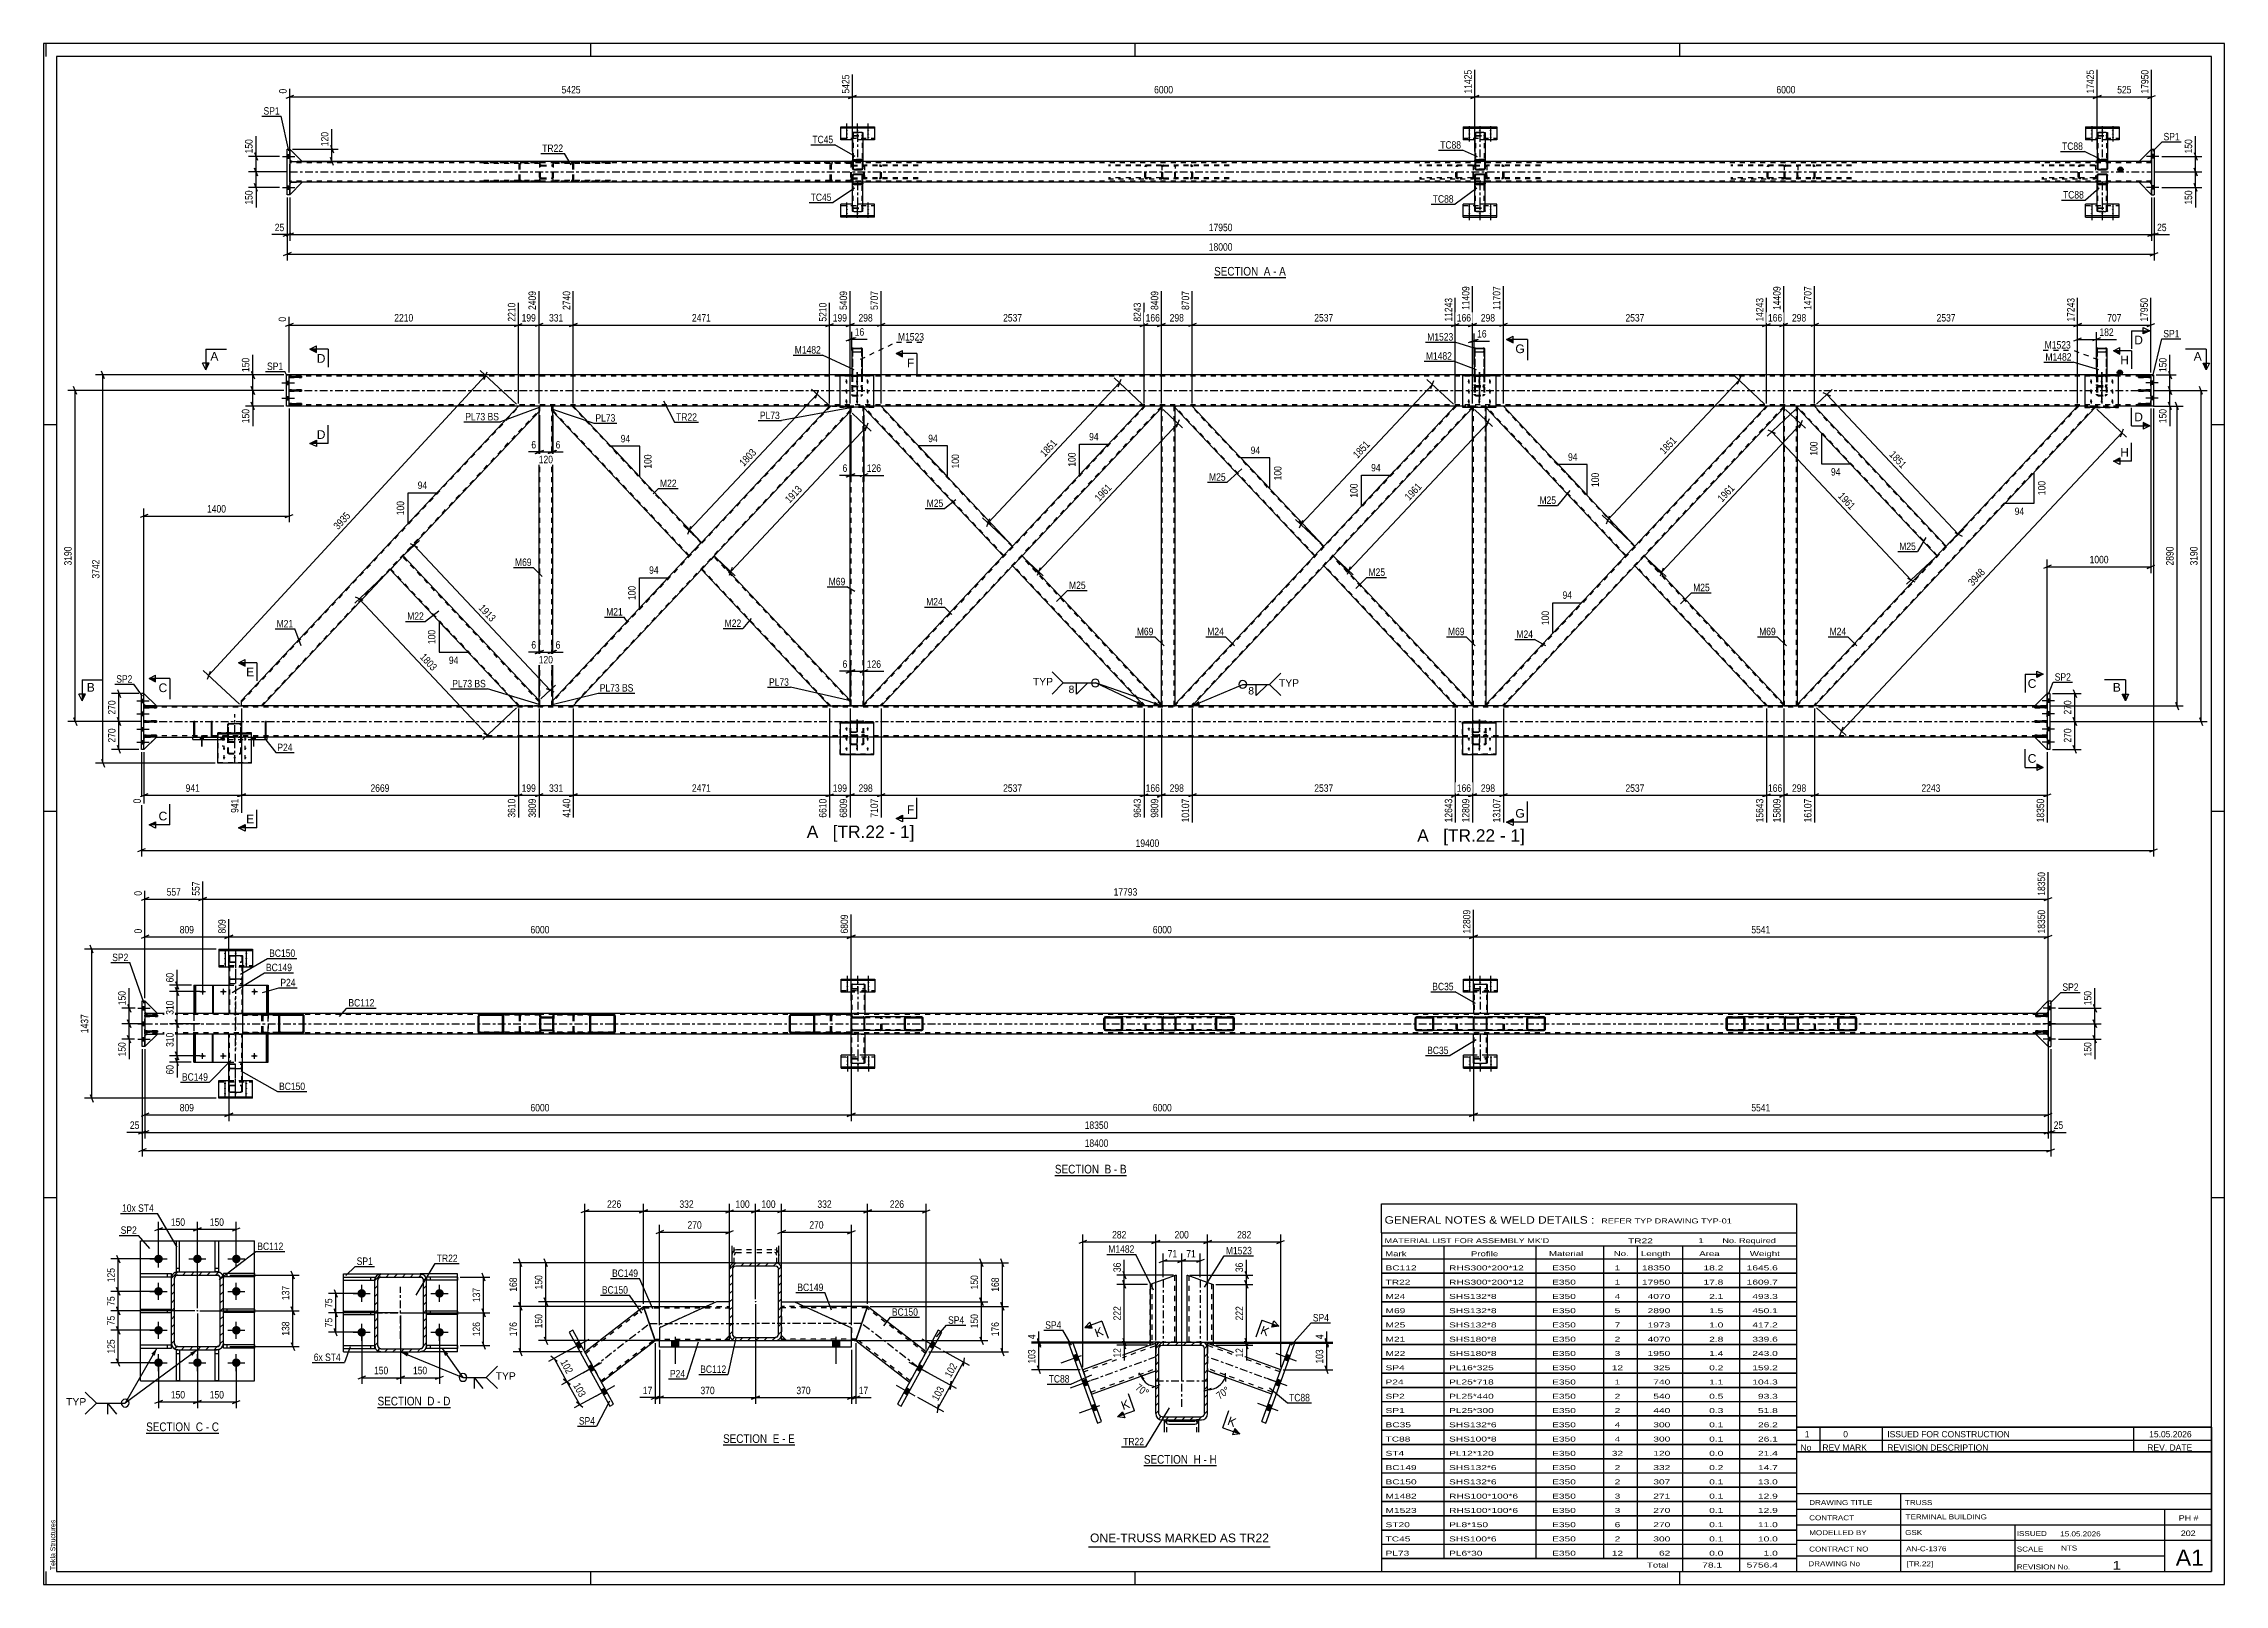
# Model space of a CAD drawing. Header units: millimetres. Extents: x -95 to 746, y -460 to 134.
import ezdxf

# ---------------------------------------------------------------- set-up
doc = ezdxf.new("R2010")
doc.units = ezdxf.units.MM
doc.linetypes.add('DXK_LINE_DOT2', pattern=[3.9198, 1.9599, -1.9599])
doc.linetypes.add('DXK_LINE_DOT3', pattern=[5.9187, 2.979, -0.9799, 0.9799, -0.9799])
doc.styles.add('Arial', font='ARIAL.TTF', dxfattribs={"height": 0.2})
doc.styles.add('Arial Narrow', font='ARIALN.TTF', dxfattribs={"height": 0.2})

# ---------------------------------------------------------------- blocks, each defined once
blk = doc.blocks.new('Unknown-389780219-18 - 38270')
at = {"color": 6, "linetype": 'Continuous'}
blk.add_line((329.62, -414.5), (357.69, -414.5), dxfattribs=at)
at = {"color": 0, "linetype": 'Continuous'}
blk.add_wipeout([(347.72, -413.75), (347.72, -410.25), (329.62, -410.25), (329.62, -413.75)], dxfattribs=at)
blk.add_wipeout([(351.54, -413.75), (351.54, -410.25), (348.77, -410.25), (348.77, -413.75)], dxfattribs=at)
at = {"color": 7, "linetype": 'Continuous', "style": 'Arial Narrow'}
blk.add_text('SECTION ', height=3.34, dxfattribs=at).set_placement((329.62, -413.75))
at = {"color": 0, "linetype": 'Continuous'}
blk.add_wipeout([(353.87, -413.75), (353.87, -410.25), (352.59, -410.25), (352.59, -413.75)], dxfattribs=at)
blk.add_wipeout([(357.69, -413.75), (357.69, -410.25), (354.92, -410.25), (354.92, -413.75)], dxfattribs=at)
at = {"color": 7, "linetype": 'Continuous', "style": 'Arial Narrow'}
for s, p in [('H', (348.77, -413.75)), ('H', (354.92, -413.75)), ('-', (352.59, -413.75))]:
    blk.add_text(s, height=3.34, dxfattribs=at).set_placement(p)
blk = doc.blocks.new('Unknown-389780219-55904')
at = {"color": 7, "linetype": 'Continuous'}
for p, q in [((581.31, -409.22), (581.31, -455.27)), ((581.31, -409.22), (741.31, -409.22)), ((741.31, -409.27), (741.31, -455.27)), ((581.31, -425.27), (741.31, -425.27)), ((621.45, -425.27), (621.45, -455.27)), ((581.31, -431.27), (741.31, -431.27)), ((581.31, -437.27), (741.31, -437.27)), ((665.45, -437.27), (665.45, -455.27)), ((723.31, -455.22), (723.31, -431.22)), ((581.31, -443.27), (741.31, -443.27)), ((581.31, -449.27), (723.31, -449.27)), ((581.31, -455.27), (741.31, -455.27))]:
    blk.add_line(p, q, dxfattribs=at)
at = {"color": 7, "style": 'Arial Narrow'}
for s, height, width, p in [('DRAWING TITLE', 1.9089, 1.425378, (586.19, -429.67)), ('TRUSS', 1.909, 1.425378, (623.12, -429.69)), ('CONTRACT', 1.909, 1.425378, (586.19, -435.56)), ('TERMINAL BUILDING', 1.9089, 1.425378, (623.37, -435.2)), ('CONTRACT NO', 1.9089, 1.425378, (586.19, -447.61)), ('MODELLED BY', 1.9089, 1.425378, (586.19, -441.29)), ('GSK', 1.909, 1.425378, (623.19, -441.23)), ('AN-C-1376', 1.909, 1.425378, (623.54, -447.49)), ('SCALE', 1.909, 1.425378, (666.25, -447.62)), ('ISSUED', 1.909, 1.425378, (666.25, -441.63)), ('15.05.2026', 1.909, 1.425378, (683, -441.75)), ('DRAWING No', 1.909, 1.425378, (585.87, -453.27)), ('[TR.22]', 1.909, 1.425378, (623.77, -453.28)), ('REVISION No.', 1.9089, 1.425378, (666.25, -454.5)), ('1', 3.34, 1.5, (703.22, -454.59)), ('A1', 6.204, 1.25, (727.55, -453.07))]:
    blk.add_text(s, height=height, dxfattribs=dict(at, width=width)).set_placement(p)
at = {"color": 7, "linetype": 'Continuous', "style": 'Arial Narrow'}
for s, height, width, p in [('PH #', 2.1, 1.42538, (728.71, -435.72)), ('NTS', 1.909, 1.425378, (683.31, -447.22)), ('202', 2.1, 1.42538, (729.5, -441.62))]:
    blk.add_text(s, height=height, dxfattribs=dict(at, width=width)).set_placement(p)
blk = doc.blocks.new('Unknown-389780219-19542')
at = {"color": 5, "linetype": 'Continuous'}
for p, q in [((746.31, 133.73), (-94.69, 133.73)), ((-94.69, 133.73), (-94.69, -460.27)), ((-93.69, 128.73), (-93.69, 133.73)), ((741.31, 128.73), (-89.69, 128.73)), ((-89.69, 128.73), (-89.69, -455.27)), ((116.31, 128.73), (116.31, 133.73)), ((326.31, 128.73), (326.31, 133.73)), ((536.31, 128.73), (536.31, 133.73)), ((741.31, -455.27), (741.31, 128.73)), ((746.31, -460.27), (746.31, 133.73)), ((-89.69, -13.27), (-94.69, -13.27)), ((746.31, -13.27), (741.31, -13.27)), ((-89.69, -162.27), (-94.69, -162.27)), ((746.31, -162.27), (741.31, -162.27)), ((-89.69, -311.27), (-94.69, -311.27)), ((746.31, -311.27), (741.31, -311.27)), ((-94.69, -460.27), (746.31, -460.27)), ((-93.69, -460.27), (-93.69, -455.27)), ((-89.69, -455.27), (741.31, -455.27)), ((116.31, -460.27), (116.31, -455.27)), ((326.31, -460.27), (326.31, -455.27)), ((536.31, -460.27), (536.31, -455.27))]:
    blk.add_line(p, q, dxfattribs=at)
at = {"color": 174, "linetype": 'Continuous', "style": 'Arial'}
blk.add_text('Tekla Structures', height=1.9102, rotation=90, dxfattribs=at).set_placement((-90.19, -454.77))
blk = doc.blocks.new('Unknown-389780219-55905')
at = {"color": 7, "linetype": 'Continuous'}
for p, q in [((421.31, -313.52), (581.31, -313.52)), ((421.31, -324.77), (421.31, -313.52)), ((581.31, -313.52), (581.31, -324.77)), ((421.31, -324.77), (581.31, -324.77)), ((421.31, -324.77), (421.31, -329.77)), ((581.31, -324.77), (581.31, -329.77)), ((421.31, -329.77), (581.31, -329.77)), ((421.31, -329.77), (421.31, -334.77)), ((421.31, -334.77), (581.31, -334.77)), ((421.31, -334.82), (421.31, -340.22)), ((421.31, -334.82), (581.31, -334.82)), ((445.31, -329.77), (445.31, -334.77)), ((445.31, -334.77), (445.31, -340.27)), ((480.81, -329.77), (480.81, -334.77)), ((480.81, -334.77), (480.81, -340.27)), ((506.81, -329.77), (506.81, -334.77)), ((506.81, -334.77), (506.81, -340.27)), ((519.81, -329.77), (519.81, -334.77)), ((519.81, -334.77), (519.81, -340.27)), ((537.31, -329.77), (537.31, -334.77)), ((537.31, -334.77), (537.31, -340.27)), ((559.31, -329.77), (559.31, -334.77)), ((559.31, -334.77), (559.31, -340.27)), ((581.31, -329.77), (581.31, -334.77)), ((581.31, -334.82), (581.31, -340.22)), ((421.31, -340.22), (581.31, -340.22)), ((421.31, -340.32), (421.31, -345.72)), ((421.31, -340.32), (581.31, -340.32)), ((445.31, -340.27), (445.31, -345.77)), ((480.81, -340.27), (480.81, -345.77)), ((506.81, -340.27), (506.81, -345.77)), ((519.81, -340.27), (519.81, -345.77)), ((537.31, -340.27), (537.31, -345.77)), ((559.31, -340.27), (559.31, -345.77)), ((581.31, -340.32), (581.31, -345.72)), ((421.31, -345.72), (581.31, -345.72)), ((421.31, -345.82), (421.31, -351.22)), ((421.31, -345.82), (581.31, -345.82)), ((421.31, -351.22), (581.31, -351.22)), ((421.31, -351.32), (421.31, -356.72)), ((421.31, -351.32), (581.31, -351.32)), ((445.31, -345.77), (445.31, -351.27)), ((445.31, -351.27), (445.31, -356.77)), ((480.81, -345.77), (480.81, -351.27)), ((480.81, -351.27), (480.81, -356.77)), ((506.81, -345.77), (506.81, -351.27)), ((506.81, -351.27), (506.81, -356.77)), ((519.81, -345.77), (519.81, -351.27)), ((519.81, -351.27), (519.81, -356.77)), ((537.31, -345.77), (537.31, -351.27)), ((537.31, -351.27), (537.31, -356.77)), ((559.31, -345.77), (559.31, -351.27)), ((559.31, -351.27), (559.31, -356.77)), ((581.31, -345.82), (581.31, -351.22)), ((581.31, -351.32), (581.31, -356.72)), ((421.31, -356.72), (581.31, -356.72)), ((421.31, -356.82), (421.31, -362.22)), ((421.31, -356.82), (581.31, -356.82)), ((445.31, -356.77), (445.31, -362.27)), ((480.81, -356.77), (480.81, -362.27)), ((506.81, -356.77), (506.81, -362.27)), ((519.81, -356.77), (519.81, -362.27)), ((537.31, -356.77), (537.31, -362.27)), ((559.31, -356.77), (559.31, -362.27)), ((581.31, -356.82), (581.31, -362.22)), ((421.31, -362.22), (581.31, -362.22)), ((421.31, -362.32), (421.31, -367.72)), ((421.31, -362.32), (581.31, -362.32)), ((421.31, -367.72), (581.31, -367.72)), ((421.31, -367.82), (421.31, -373.22)), ((421.31, -367.82), (581.31, -367.82)), ((445.31, -362.27), (445.31, -367.77)), ((445.31, -367.77), (445.31, -373.27)), ((480.81, -362.27), (480.81, -367.77)), ((480.81, -367.77), (480.81, -373.27)), ((506.81, -362.27), (506.81, -367.77)), ((506.81, -367.77), (506.81, -373.27)), ((519.81, -362.27), (519.81, -367.77)), ((519.81, -367.77), (519.81, -373.27)), ((537.31, -362.27), (537.31, -367.77)), ((537.31, -367.77), (537.31, -373.27)), ((559.31, -362.27), (559.31, -367.77)), ((559.31, -367.77), (559.31, -373.27)), ((581.31, -362.32), (581.31, -367.72)), ((581.31, -367.82), (581.31, -373.22)), ((421.31, -373.22), (581.31, -373.22)), ((421.31, -373.32), (421.31, -378.72)), ((421.31, -373.32), (581.31, -373.32)), ((445.31, -373.27), (445.31, -378.77)), ((480.81, -373.27), (480.81, -378.77)), ((506.81, -373.27), (506.81, -378.77)), ((519.81, -373.27), (519.81, -378.77)), ((537.31, -373.27), (537.31, -378.77)), ((559.31, -373.27), (559.31, -378.77)), ((581.31, -373.32), (581.31, -378.72)), ((421.31, -378.72), (581.31, -378.72)), ((421.31, -378.82), (421.31, -384.22)), ((421.31, -378.82), (581.31, -378.82)), ((421.31, -384.22), (581.31, -384.22)), ((421.31, -384.32), (421.31, -389.72)), ((421.31, -384.32), (581.31, -384.32)), ((445.31, -378.77), (445.31, -384.27)), ((445.31, -384.27), (445.31, -389.77)), ((480.81, -378.77), (480.81, -384.27)), ((480.81, -384.27), (480.81, -389.77)), ((506.81, -378.77), (506.81, -384.27)), ((506.81, -384.27), (506.81, -389.77)), ((519.81, -378.77), (519.81, -384.27)), ((519.81, -384.27), (519.81, -389.77)), ((537.31, -378.77), (537.31, -384.27)), ((537.31, -384.27), (537.31, -389.77)), ((559.31, -378.77), (559.31, -384.27)), ((559.31, -384.27), (559.31, -389.77)), ((581.31, -378.82), (581.31, -384.22)), ((581.31, -384.32), (581.31, -389.72)), ((421.31, -389.72), (581.31, -389.72)), ((421.31, -389.82), (421.31, -395.22)), ((421.31, -389.82), (581.31, -389.82)), ((421.31, -395.22), (581.31, -395.22)), ((445.31, -389.77), (445.31, -395.27)), ((480.81, -389.77), (480.81, -395.27)), ((506.81, -389.77), (506.81, -395.27)), ((519.81, -389.77), (519.81, -395.27)), ((537.31, -389.77), (537.31, -395.27)), ((559.31, -389.77), (559.31, -395.27)), ((581.31, -389.82), (581.31, -395.22)), ((421.31, -395.32), (421.31, -400.72)), ((421.31, -395.32), (581.31, -395.32)), ((421.31, -400.72), (581.31, -400.72)), ((421.31, -400.82), (421.31, -406.22)), ((421.31, -400.82), (581.31, -400.82)), ((445.31, -395.27), (445.31, -400.77)), ((445.31, -400.77), (445.31, -406.27)), ((480.81, -395.27), (480.81, -400.77)), ((480.81, -400.77), (480.81, -406.27)), ((506.81, -395.27), (506.81, -400.77)), ((506.81, -400.77), (506.81, -406.27)), ((519.81, -395.27), (519.81, -400.77)), ((519.81, -400.77), (519.81, -406.27)), ((537.31, -395.27), (537.31, -400.77)), ((537.31, -400.77), (537.31, -406.27)), ((559.31, -395.27), (559.31, -400.77)), ((559.31, -400.77), (559.31, -406.27)), ((581.31, -395.32), (581.31, -400.72)), ((581.31, -400.82), (581.31, -406.22)), ((421.31, -406.22), (581.31, -406.22)), ((421.31, -406.32), (421.31, -411.72)), ((421.31, -406.32), (581.31, -406.32)), ((421.31, -411.72), (581.31, -411.72)), ((421.31, -411.82), (421.31, -417.22)), ((421.31, -411.82), (581.31, -411.82)), ((445.31, -406.27), (445.31, -411.77)), ((445.31, -411.77), (445.31, -417.27)), ((480.81, -406.27), (480.81, -411.77)), ((480.81, -411.77), (480.81, -417.27)), ((506.81, -406.27), (506.81, -411.77)), ((506.81, -411.77), (506.81, -417.27)), ((519.81, -406.27), (519.81, -411.77)), ((519.81, -411.77), (519.81, -417.27)), ((537.31, -406.27), (537.31, -411.77)), ((537.31, -411.77), (537.31, -417.27)), ((559.31, -406.27), (559.31, -411.77)), ((559.31, -411.77), (559.31, -417.27)), ((581.31, -406.32), (581.31, -411.72)), ((581.31, -411.82), (581.31, -417.22)), ((421.31, -417.22), (581.31, -417.22)), ((421.31, -417.32), (421.31, -422.72)), ((421.31, -417.32), (581.31, -417.32)), ((445.31, -417.27), (445.31, -422.77)), ((480.81, -417.27), (480.81, -422.77)), ((506.81, -417.27), (506.81, -422.77)), ((519.81, -417.27), (519.81, -422.77)), ((537.31, -417.27), (537.31, -422.77)), ((559.31, -417.27), (559.31, -422.77)), ((581.31, -417.32), (581.31, -422.72)), ((421.31, -422.72), (581.31, -422.72)), ((421.31, -422.82), (421.31, -428.22)), ((421.31, -422.82), (581.31, -422.82)), ((421.31, -428.22), (581.31, -428.22)), ((421.31, -428.32), (421.31, -433.72)), ((421.31, -428.32), (581.31, -428.32)), ((445.31, -422.77), (445.31, -428.27)), ((445.31, -428.27), (445.31, -433.77)), ((480.81, -422.77), (480.81, -428.27)), ((480.81, -428.27), (480.81, -433.77)), ((506.81, -422.77), (506.81, -428.27)), ((506.81, -428.27), (506.81, -433.77)), ((519.81, -422.77), (519.81, -428.27)), ((519.81, -428.27), (519.81, -433.77)), ((537.31, -422.77), (537.31, -428.27)), ((537.31, -428.27), (537.31, -433.77)), ((559.31, -422.77), (559.31, -428.27)), ((559.31, -428.27), (559.31, -433.77)), ((581.31, -422.82), (581.31, -428.22)), ((581.31, -428.32), (581.31, -433.72)), ((421.31, -433.72), (581.31, -433.72)), ((421.31, -433.82), (421.31, -439.22)), ((421.31, -433.82), (581.31, -433.82)), ((445.31, -433.77), (445.31, -439.27)), ((480.81, -433.77), (480.81, -439.27)), ((506.81, -433.77), (506.81, -439.27)), ((519.81, -433.77), (519.81, -439.27)), ((537.31, -433.77), (537.31, -439.27)), ((559.31, -433.77), (559.31, -439.27)), ((581.31, -433.82), (581.31, -439.22)), ((421.31, -439.22), (581.31, -439.22)), ((421.31, -439.32), (421.31, -444.72)), ((421.31, -439.32), (581.31, -439.32)), ((421.31, -444.72), (581.31, -444.72)), ((421.31, -444.82), (421.31, -450.22)), ((421.31, -444.82), (581.31, -444.82)), ((445.31, -439.27), (445.31, -444.77)), ((445.31, -444.77), (445.31, -450.27)), ((480.81, -439.27), (480.81, -444.77)), ((480.81, -444.77), (480.81, -450.27)), ((506.81, -439.27), (506.81, -444.77)), ((506.81, -444.77), (506.81, -450.27)), ((519.81, -439.27), (519.81, -444.77)), ((519.81, -444.77), (519.81, -450.27)), ((537.31, -439.27), (537.31, -444.77)), ((537.31, -444.77), (537.31, -450.27)), ((559.31, -439.27), (559.31, -444.77)), ((559.31, -444.77), (559.31, -450.27)), ((581.31, -439.32), (581.31, -444.72)), ((581.31, -444.82), (581.31, -450.22)), ((421.31, -450.22), (581.31, -450.22)), ((421.31, -450.27), (581.31, -450.27)), ((421.31, -450.27), (421.31, -455.27)), ((537.31, -450.27), (537.31, -455.27)), ((559.31, -450.27), (559.31, -455.27)), ((581.31, -450.27), (581.31, -455.27)), ((421.31, -455.27), (581.31, -455.27))]:
    blk.add_line(p, q, dxfattribs=at)
at = {"color": 7, "style": 'Arial Narrow'}
for s, height, width, p in [('GENERAL NOTES & WELD DETAILS :', 2.8633, 1.4, (422.46, -321.21)), ('REFER TYP DRAWING TYP-01', 1.9089, 1.6, (506.01, -321.11)), ("MATERIAL LIST FOR ASSEMBLY MK'D", 1.9089, 1.6, (422.46, -328.71)), ('TR22', 1.909, 1.794707, (516.31, -328.8)), ('1', 1.91, 1.794707, (543.39, -328.71)), ('No. Required', 1.9089, 1.6, (552.72, -328.71)), ('Mark', 1.909, 1.7, (422.65, -333.77)), ('Profile', 1.909, 1.7, (455.73, -333.77)), ('Material', 1.909, 1.7, (485.85, -333.71)), ('No.', 1.909, 1.7, (510.81, -333.71)), ('Length', 1.909, 1.7, (521.31, -333.71)), ('Area', 1.909, 1.7, (543.81, -333.71)), ('Weight', 1.909, 1.7, (563.31, -333.71))]:
    blk.add_text(s, height=height, dxfattribs=dict(at, width=width)).set_placement(p)
at = {"color": 7, "linetype": 'Continuous', "style": 'Arial Narrow'}
for s, height, width, p in [('TR22', 1.909, 1.794707, (422.81, -344.71)), ('BC112', 1.909, 1.794707, (422.81, -339.21)), ('RHS300*200*12', 1.9089, 1.794707, (447.31, -339.21)), ('RHS300*200*12', 1.9089, 1.794707, (447.31, -344.71)), ('E350', 1.909, 1.794707, (487.05, -339.21)), ('E350', 1.909, 1.794707, (487.05, -344.71)), ('1', 1.91, 1.794707, (511.17, -339.21)), ('1', 1.91, 1.794707, (511.17, -344.71)), ('18350', 1.909, 1.794707, (521.71, -339.21)), ('17950', 1.909, 1.794707, (521.71, -344.71)), ('18.2', 1.909, 1.794707, (545.44, -339.21)), ('17.8', 1.909, 1.794707, (545.44, -344.71)), ('1645.6', 1.909, 1.794707, (562.08, -339.21)), ('1609.7', 1.909, 1.794707, (562.08, -344.71)), ('M24', 1.909, 1.794707, (422.81, -350.21)), ('SHS132*8', 1.909, 1.794707, (447.31, -350.21)), ('E350', 1.909, 1.794707, (487.05, -350.21)), ('4', 1.91, 1.794707, (511.17, -350.21)), ('4070', 1.909, 1.794707, (523.89, -350.21)), ('2.1', 1.909, 1.794707, (547.63, -350.21)), ('493.3', 1.909, 1.794707, (564.27, -350.21)), ('M69', 1.909, 1.794707, (422.81, -355.71)), ('M25', 1.909, 1.794707, (422.81, -361.21)), ('SHS132*8', 1.909, 1.794707, (447.31, -355.71)), ('SHS132*8', 1.909, 1.794707, (447.31, -361.21)), ('E350', 1.909, 1.794707, (487.05, -355.71)), ('E350', 1.909, 1.794707, (487.05, -361.21)), ('5', 1.91, 1.794707, (511.17, -355.71)), ('7', 1.91, 1.794707, (511.17, -361.21)), ('2890', 1.909, 1.794707, (523.89, -355.71)), ('1973', 1.909, 1.794707, (523.89, -361.21)), ('1.5', 1.909, 1.794707, (547.63, -355.71)), ('1.0', 1.909, 1.794707, (547.63, -361.21)), ('450.1', 1.909, 1.794707, (564.27, -355.71)), ('417.2', 1.909, 1.794707, (564.27, -361.21)), ('M21', 1.909, 1.794707, (422.81, -366.71)), ('SHS180*8', 1.909, 1.794707, (447.31, -366.71)), ('E350', 1.909, 1.794707, (487.05, -366.71)), ('2', 1.91, 1.794707, (511.17, -366.71)), ('4070', 1.909, 1.794707, (523.89, -366.71)), ('2.8', 1.909, 1.794707, (547.63, -366.71)), ('339.6', 1.909, 1.794707, (564.27, -366.71)), ('SP4', 1.909, 1.794707, (422.81, -377.71)), ('M22', 1.909, 1.794707, (422.81, -372.21)), ('SHS180*8', 1.909, 1.794707, (447.31, -372.21)), ('PL16*325', 1.909, 1.794707, (447.31, -377.71)), ('E350', 1.909, 1.794707, (487.05, -372.21)), ('E350', 1.909, 1.794707, (487.05, -377.71)), ('12', 1.909, 1.794707, (510.07, -377.71)), ('3', 1.91, 1.794707, (511.17, -372.21)), ('1950', 1.909, 1.794707, (523.89, -372.21)), ('325', 1.909, 1.794707, (526.08, -377.71)), ('0.2', 1.909, 1.794707, (547.63, -377.71)), ('1.4', 1.909, 1.794707, (547.63, -372.21)), ('243.0', 1.909, 1.794707, (564.27, -372.21)), ('159.2', 1.909, 1.794707, (564.27, -377.71)), ('SP2', 1.909, 1.794707, (422.81, -388.71)), ('P24', 1.909, 1.794707, (422.81, -383.21)), ('PL25*718', 1.909, 1.794707, (447.31, -383.21)), ('PL25*440', 1.909, 1.794707, (447.31, -388.71)), ('E350', 1.909, 1.794707, (487.05, -383.21)), ('E350', 1.909, 1.794707, (487.05, -388.71)), ('2', 1.91, 1.794707, (511.17, -388.71)), ('1', 1.91, 1.794707, (511.17, -383.21)), ('540', 1.909, 1.794707, (526.08, -388.71)), ('740', 1.909, 1.794707, (526.08, -383.21)), ('0.5', 1.909, 1.794707, (547.63, -388.71)), ('1.1', 1.909, 1.794707, (547.63, -383.21)), ('104.3', 1.909, 1.794707, (564.27, -383.21)), ('93.3', 1.909, 1.794707, (566.45, -388.71)), ('SP1', 1.909, 1.794707, (422.81, -394.21)), ('PL25*300', 1.909, 1.794707, (447.31, -394.21)), ('E350', 1.909, 1.794707, (487.05, -394.21)), ('2', 1.91, 1.794707, (511.17, -394.21)), ('440', 1.909, 1.794707, (526.08, -394.21)), ('0.3', 1.909, 1.794707, (547.63, -394.21)), ('51.8', 1.909, 1.794707, (566.45, -394.21)), ('TC88', 1.909, 1.794707, (422.81, -405.21)), ('BC35', 1.909, 1.794707, (422.81, -399.71)), ('SHS132*6', 1.909, 1.794707, (447.31, -399.71)), ('SHS100*8', 1.909, 1.794707, (447.31, -405.21)), ('E350', 1.909, 1.794707, (487.05, -399.71)), ('E350', 1.909, 1.794707, (487.05, -405.21)), ('4', 1.91, 1.794707, (511.17, -399.71)), ('4', 1.91, 1.794707, (511.17, -405.21)), ('300', 1.909, 1.794707, (526.08, -399.71)), ('300', 1.909, 1.794707, (526.08, -405.21)), ('0.1', 1.909, 1.794707, (547.63, -399.71)), ('0.1', 1.909, 1.794707, (547.63, -405.21)), ('26.2', 1.909, 1.794707, (566.45, -399.71)), ('26.1', 1.909, 1.794707, (566.45, -405.21)), ('ST4', 1.909, 1.794707, (422.81, -410.71)), ('PL12*120', 1.909, 1.794707, (447.31, -410.71)), ('E350', 1.909, 1.794707, (487.05, -410.71)), ('32', 1.909, 1.794707, (510.07, -410.71)), ('120', 1.909, 1.794707, (526.08, -410.71)), ('0.0', 1.909, 1.794707, (547.63, -410.71)), ('21.4', 1.909, 1.794707, (566.45, -410.71)), ('BC149', 1.909, 1.794707, (422.81, -416.21)), ('BC150', 1.909, 1.794707, (422.81, -421.71)), ('SHS132*6', 1.909, 1.794707, (447.31, -416.21)), ('SHS132*6', 1.909, 1.794707, (447.31, -421.71)), ('E350', 1.909, 1.794707, (487.05, -416.21)), ('E350', 1.909, 1.794707, (487.05, -421.71)), ('2', 1.91, 1.794707, (511.17, -416.21)), ('2', 1.91, 1.794707, (511.17, -421.71)), ('332', 1.909, 1.794707, (526.08, -416.21)), ('307', 1.909, 1.794707, (526.08, -421.71)), ('0.2', 1.909, 1.794707, (547.63, -416.21)), ('0.1', 1.909, 1.794707, (547.63, -421.71)), ('14.7', 1.909, 1.794707, (566.45, -416.21)), ('13.0', 1.909, 1.794707, (566.45, -421.71)), ('M1482', 1.909, 1.794707, (422.81, -427.21)), ('RHS100*100*6', 1.9089, 1.794707, (447.31, -427.21)), ('E350', 1.909, 1.794707, (487.05, -427.21)), ('3', 1.91, 1.794707, (511.17, -427.21)), ('271', 1.909, 1.794707, (526.08, -427.21)), ('0.1', 1.909, 1.794707, (547.63, -427.21)), ('12.9', 1.909, 1.794707, (566.45, -427.21)), ('ST20', 1.909, 1.794707, (422.81, -438.21)), ('M1523', 1.909, 1.794707, (422.81, -432.71)), ('RHS100*100*6', 1.9089, 1.794707, (447.31, -432.71)), ('PL8*150', 1.909, 1.794707, (447.31, -438.21)), ('E350', 1.909, 1.794707, (487.05, -432.71)), ('E350', 1.909, 1.794707, (487.05, -438.21)), ('3', 1.91, 1.794707, (511.17, -432.71)), ('6', 1.91, 1.794707, (511.17, -438.21)), ('270', 1.909, 1.794707, (526.08, -432.71)), ('270', 1.909, 1.794707, (526.08, -438.21)), ('0.1', 1.909, 1.794707, (547.63, -432.71)), ('0.1', 1.909, 1.794707, (547.63, -438.21)), ('12.9', 1.909, 1.794707, (566.45, -432.71)), ('11.0', 1.909, 1.794707, (566.45, -438.21)), ('TC45', 1.909, 1.794707, (422.81, -443.71)), ('SHS100*6', 1.909, 1.794707, (447.31, -443.71)), ('E350', 1.909, 1.794707, (487.05, -443.71)), ('2', 1.91, 1.794707, (511.17, -443.71)), ('300', 1.909, 1.794707, (526.08, -443.71)), ('0.1', 1.909, 1.794707, (547.63, -443.71)), ('10.0', 1.909, 1.794707, (566.45, -443.71)), ('PL73', 1.909, 1.794707, (422.81, -449.21)), ('PL6*30', 1.909, 1.794707, (447.31, -449.21)), ('E350', 1.909, 1.794707, (487.05, -449.21)), ('12', 1.909, 1.794707, (510.07, -449.21)), ('Total', 1.909, 1.7, (523.64, -453.77)), ('62', 1.909, 1.794707, (528.27, -449.21)), ('78.1', 1.909, 1.794707, (544.95, -453.77)), ('0.0', 1.909, 1.794707, (547.63, -449.21)), ('5756.4', 1.909, 1.794707, (562.08, -453.77)), ('1.0', 1.909, 1.794707, (568.64, -449.21))]:
    blk.add_text(s, height=height, dxfattribs=dict(at, width=width)).set_placement(p)
blk = doc.blocks.new('Unknown-389780219-55906')
at = {"color": 7, "linetype": 'Continuous'}
blk.add_line((308.31, -445.77), (378.31, -445.77), dxfattribs=at)
at = {"color": 7, "style": 'Arial'}
blk.add_text('ONE-TRUSS MARKED AS TR22', height=3.3428, dxfattribs=at).set_placement((308.85, -444.02))
blk = doc.blocks.new('Unknown-389780219-55907')
at = {"color": 7, "linetype": 'Continuous'}
for p, q in [((581.31, -399.72), (741.31, -399.72)), ((741.31, -399.72), (581.31, -399.72)), ((581.31, -399.72), (581.31, -404.72)), ((590.31, -399.72), (590.31, -404.72)), ((614.31, -399.72), (614.31, -404.72)), ((711.31, -399.72), (711.31, -404.72)), ((741.31, -399.72), (741.31, -404.72)), ((581.31, -404.72), (741.31, -404.72)), ((581.31, -404.72), (581.31, -409.22)), ((581.31, -404.72), (741.31, -404.72)), ((741.31, -409.22), (581.31, -409.22)), ((590.31, -404.72), (590.31, -409.22)), ((614.31, -404.72), (614.31, -409.22)), ((711.31, -404.72), (711.31, -409.22)), ((741.31, -404.72), (741.31, -409.22))]:
    blk.add_line(p, q, dxfattribs=at)
at = {"color": 7, "linetype": 'Continuous', "style": 'Arial Narrow'}
for s, height, width, p in [('1', 2.39, 1.196471, (584.47, -403.57)), ('0', 2.39, 1.196471, (599.32, -403.57)), ('ISSUED FOR CONSTRUCTION', 2.3861, 1.196471, (616.31, -403.57)), ('15.05.2026', 2.386, 1.196471, (717.31, -403.57)), ('No', 2.386, 1.2, (582.85, -408.72)), ('REV MARK', 2.386, 1.2, (591.31, -408.72)), ('REVISION DESCRIPTION', 2.3861, 1.2, (616.31, -408.72)), ('REV. DATE', 2.386, 1.2, (716.59, -408.72))]:
    blk.add_text(s, height=height, dxfattribs=dict(at, width=width)).set_placement(p)
blk = doc.blocks.new('Unknown-389780219-19 - 40084')
at = {"color": 6, "linetype": 'Continuous'}
blk.add_line((167.33, -406.5), (194.97, -406.5), dxfattribs=at)
at = {"color": 0, "linetype": 'Continuous'}
blk.add_wipeout([(185.44, -405.75), (185.44, -402.25), (167.33, -402.25), (167.33, -405.75)], dxfattribs=at)
blk.add_wipeout([(189.04, -405.75), (189.04, -402.25), (186.49, -402.25), (186.49, -405.75)], dxfattribs=at)
at = {"color": 7, "linetype": 'Continuous', "style": 'Arial Narrow'}
blk.add_text('SECTION ', height=3.34, dxfattribs=at).set_placement((167.33, -405.75))
at = {"color": 0, "linetype": 'Continuous'}
blk.add_wipeout([(191.37, -405.75), (191.37, -402.25), (190.09, -402.25), (190.09, -405.75)], dxfattribs=at)
blk.add_wipeout([(194.97, -405.75), (194.97, -402.25), (192.42, -402.25), (192.42, -405.75)], dxfattribs=at)
at = {"color": 7, "linetype": 'Continuous', "style": 'Arial Narrow'}
for s, p in [('E', (186.49, -405.75)), ('E', (192.42, -405.75)), ('-', (190.09, -405.75))]:
    blk.add_text(s, height=3.34, dxfattribs=at).set_placement(p)
blk = doc.blocks.new('Unknown-389780219-12 - 25362')
at = {"color": 6, "linetype": 'Continuous'}
blk.add_line((356.7, 43.54), (384.35, 43.54), dxfattribs=at)
at = {"color": 0, "linetype": 'Continuous'}
blk.add_wipeout([(374.81, 44.29), (374.81, 47.79), (356.7, 47.79), (356.7, 44.29)], dxfattribs=at)
blk.add_wipeout([(378.41, 44.29), (378.41, 47.79), (375.86, 47.79), (375.86, 44.29)], dxfattribs=at)
at = {"color": 7, "linetype": 'Continuous', "style": 'Arial Narrow'}
blk.add_text('SECTION ', height=3.34, dxfattribs=at).set_placement((356.7, 44.29))
at = {"color": 0, "linetype": 'Continuous'}
blk.add_wipeout([(380.74, 44.29), (380.74, 47.79), (379.46, 47.79), (379.46, 44.29)], dxfattribs=at)
blk.add_wipeout([(384.35, 44.29), (384.35, 47.79), (381.79, 47.79), (381.79, 44.29)], dxfattribs=at)
at = {"color": 7, "linetype": 'Continuous', "style": 'Arial Narrow'}
for s, p in [('A', (375.86, 44.29)), ('-', (379.46, 44.29)), ('A', (381.79, 44.29))]:
    blk.add_text(s, height=3.34, dxfattribs=at).set_placement(p)
blk = doc.blocks.new('Unknown-389780219-13 - 29317')
at = {"color": 6, "linetype": 'Continuous'}
blk.add_line((295.32, -302.6), (322.97, -302.6), dxfattribs=at)
at = {"color": 0, "linetype": 'Continuous'}
blk.add_wipeout([(313.43, -301.85), (313.43, -298.35), (295.32, -298.35), (295.32, -301.85)], dxfattribs=at)
blk.add_wipeout([(317.03, -301.85), (317.03, -298.35), (314.48, -298.35), (314.48, -301.85)], dxfattribs=at)
at = {"color": 7, "linetype": 'Continuous', "style": 'Arial Narrow'}
blk.add_text('SECTION ', height=3.34, dxfattribs=at).set_placement((295.32, -301.85))
at = {"color": 0, "linetype": 'Continuous'}
blk.add_wipeout([(319.36, -301.85), (319.36, -298.35), (318.08, -298.35), (318.08, -301.85)], dxfattribs=at)
blk.add_wipeout([(322.97, -301.85), (322.97, -298.35), (320.41, -298.35), (320.41, -301.85)], dxfattribs=at)
at = {"color": 7, "linetype": 'Continuous', "style": 'Arial Narrow'}
for s, p in [('B', (314.48, -301.85)), ('-', (318.08, -301.85)), ('B', (320.41, -301.85))]:
    blk.add_text(s, height=3.34, dxfattribs=at).set_placement(p)
blk = doc.blocks.new('Unknown-389780219-14 - 32612')
at = {"color": 6, "linetype": 'Continuous'}
blk.add_line((-55.14, -401.94), (-27.07, -401.94), dxfattribs=at)
at = {"color": 0, "linetype": 'Continuous'}
blk.add_wipeout([(-37.04, -401.19), (-37.04, -397.69), (-55.14, -397.69), (-55.14, -401.19)], dxfattribs=at)
blk.add_wipeout([(-33.22, -401.19), (-33.22, -397.69), (-35.99, -397.69), (-35.99, -401.19)], dxfattribs=at)
at = {"color": 7, "linetype": 'Continuous', "style": 'Arial Narrow'}
blk.add_text('SECTION ', height=3.34, dxfattribs=at).set_placement((-55.14, -401.19))
at = {"color": 0, "linetype": 'Continuous'}
blk.add_wipeout([(-30.89, -401.19), (-30.89, -397.69), (-32.17, -397.69), (-32.17, -401.19)], dxfattribs=at)
blk.add_wipeout([(-27.07, -401.19), (-27.07, -397.69), (-29.84, -397.69), (-29.84, -401.19)], dxfattribs=at)
at = {"color": 7, "linetype": 'Continuous', "style": 'Arial Narrow'}
for s, p in [('C', (-35.99, -401.19)), ('-', (-32.17, -401.19)), ('C', (-29.84, -401.19))]:
    blk.add_text(s, height=3.34, dxfattribs=at).set_placement(p)
blk = doc.blocks.new('Unknown-389780219-17 - 39094')
at = {"color": 6, "linetype": 'Continuous'}
blk.add_line((34.11, -392.03), (62.18, -392.03), dxfattribs=at)
at = {"color": 0, "linetype": 'Continuous'}
blk.add_wipeout([(52.21, -391.28), (52.21, -387.78), (34.11, -387.78), (34.11, -391.28)], dxfattribs=at)
blk.add_wipeout([(56.03, -391.28), (56.03, -387.78), (53.26, -387.78), (53.26, -391.28)], dxfattribs=at)
at = {"color": 7, "linetype": 'Continuous', "style": 'Arial Narrow'}
blk.add_text('SECTION ', height=3.34, dxfattribs=at).set_placement((34.11, -391.28))
at = {"color": 0, "linetype": 'Continuous'}
blk.add_wipeout([(58.36, -391.28), (58.36, -387.78), (57.08, -387.78), (57.08, -391.28)], dxfattribs=at)
blk.add_wipeout([(62.18, -391.28), (62.18, -387.78), (59.41, -387.78), (59.41, -391.28)], dxfattribs=at)
at = {"color": 7, "linetype": 'Continuous', "style": 'Arial Narrow'}
for s, p in [('D', (53.26, -391.28)), ('-', (57.08, -391.28)), ('D', (59.41, -391.28))]:
    blk.add_text(s, height=3.34, dxfattribs=at).set_placement(p)
blk = doc.blocks.new('Part-389780219-38313 - 38270')
at = {"color": 2, "linetype": 'Continuous'}
for p, q in [((300.67, -367.53), (302.18, -366.98)), ((300.67, -367.53), (311.79, -398.07)), ((313.29, -397.52), (302.18, -366.98)), ((311.79, -398.07), (313.29, -397.52))]:
    blk.add_line(p, q, dxfattribs=at)
blk = doc.blocks.new('Part-389780219-38289 - 38270')
at = {"color": 2, "linetype": 'Continuous'}
for p, q in [((337.61, -401.64), (337.61, -396.85)), ((337.71, -396.85), (337.74, -397.07)), ((338.65, -397), (338.58, -396.85)), ((338.6, -398.33), (339.21, -398.51)), ((338.91, -397.25), (338.65, -397)), ((339.21, -397.34), (338.91, -397.25)), ((339.21, -397.34), (349.21, -397.34)), ((339.21, -398.51), (349.21, -398.51)), ((349.52, -397.25), (349.21, -397.34)), ((349.21, -398.51), (349.83, -398.33)), ((349.78, -397), (349.52, -397.25)), ((349.85, -396.85), (349.78, -397)), ((350.69, -397.07), (350.72, -396.85)), ((350.81, -401.64), (350.81, -396.85))]:
    blk.add_line(p, q, dxfattribs=at)
at = {"color": 7, "linetype": 'DXK_LINE_DOT2'}
for p, q in [((337.61, -396.85), (337.71, -396.85)), ((337.71, -396.85), (338.58, -396.85)), ((338.41, -401.64), (338.41, -396.85)), ((350.81, -396.85), (349.85, -396.85)), ((350.01, -401.64), (350.01, -396.85))]:
    blk.add_line(p, q, dxfattribs=at)
at = {"color": 2, "linetype": 'Continuous'}
for centre, start, end in [((339.81, -396.58), 193.29494, 235.53362), ((348.62, -396.58), 304.46638, 346.70506)]:
    blk.add_arc(centre, 2.13, start, end, dxfattribs=at)
blk = doc.blocks.new('Bolt-389780219-38487 - 38270')
at = {"linetype": 'Continuous'}
for points in [[(385.33, -374.2), (386.08, -372.13), (384.58, -371.59), (383.82, -373.65)], [(385.33, -374.2), (386.08, -372.13), (384.58, -371.59), (383.82, -373.65)], [(385.33, -374.2), (386.08, -372.13), (384.58, -371.59), (383.82, -373.65)], [(381.82, -383.83), (382.57, -381.76), (381.07, -381.22), (380.32, -383.28)], [(381.82, -383.83), (382.57, -381.76), (381.07, -381.22), (380.32, -383.28)], [(378.32, -393.46), (379.07, -391.4), (377.57, -390.85), (376.81, -392.92)], [(378.32, -393.46), (379.07, -391.4), (377.57, -390.85), (376.81, -392.92)], [(378.32, -393.46), (379.07, -391.4), (377.57, -390.85), (376.81, -392.92)]]:
    blk.add_hatch(color=1, dxfattribs=at).paths.add_polyline_path(points)
at = {"color": 1, "linetype": 'Continuous'}
for p, q in [((388.43, -374.16), (380.63, -371.32)), ((388.43, -374.16), (380.63, -371.32)), ((388.43, -374.16), (380.63, -371.32)), ((385.33, -374.2), (383.82, -373.65)), ((385.33, -374.2), (383.82, -373.65)), ((385.33, -374.2), (383.82, -373.65)), ((386.08, -372.13), (384.58, -371.59)), ((386.08, -372.13), (384.58, -371.59)), ((386.08, -372.13), (384.58, -371.59)), ((384.92, -383.79), (377.12, -380.95)), ((384.92, -383.79), (377.12, -380.95)), ((381.82, -383.83), (380.32, -383.28)), ((381.82, -383.83), (380.32, -383.28)), ((382.57, -381.76), (381.07, -381.22)), ((382.57, -381.76), (381.07, -381.22)), ((381.42, -393.42), (373.62, -390.58)), ((381.42, -393.42), (373.62, -390.58)), ((381.42, -393.42), (373.62, -390.58)), ((378.32, -393.46), (376.81, -392.92)), ((378.32, -393.46), (376.81, -392.92)), ((378.32, -393.46), (376.81, -392.92)), ((379.07, -391.4), (377.57, -390.85)), ((379.07, -391.4), (377.57, -390.85)), ((379.07, -391.4), (377.57, -390.85))]:
    blk.add_line(p, q, dxfattribs=at)
blk = doc.blocks.new('Part-389780219-38314 - 38270')
at = {"color": 2, "linetype": 'Continuous'}
for p, q in [((375.14, -397.52), (386.25, -366.98)), ((376.64, -398.07), (387.76, -367.53)), ((387.76, -367.53), (386.25, -366.98)), ((375.14, -397.52), (376.64, -398.07))]:
    blk.add_line(p, q, dxfattribs=at)
blk = doc.blocks.new('Part-389780219-38306 - 38270')
at = {"color": 2, "linetype": 'Continuous'}
for p, q in [((332.07, -368.07), (306.02, -377.55)), ((334.21, -367.79), (334.21, -367.29)), ((334.21, -369.25), (334.21, -367.79)), ((309.44, -386.95), (334.21, -377.93))]:
    blk.add_line(p, q, dxfattribs=at)
at = {"color": 7, "linetype": 'DXK_LINE_DOT2'}
for p, q in [((306.3, -378.3), (334.21, -368.14)), ((332.07, -368.07), (334.21, -367.29)), ((334.21, -367.79), (334.21, -367.29)), ((334.21, -369.25), (334.21, -377.93)), ((306.02, -377.55), (309.44, -386.95)), ((309.17, -386.2), (334.21, -377.08))]:
    blk.add_line(p, q, dxfattribs=at)
at = {"color": 7, "linetype": 'DXK_LINE_DOT3'}
blk.add_line((334.21, -372.61), (307.73, -382.25), dxfattribs=at)
blk = doc.blocks.new('Part-389780219-38312 - 38270')
at = {"color": 2, "linetype": 'Continuous'}
for p, q in [((354.21, -367.29), (354.21, -368.99)), ((354.21, -368.99), (354.21, -369.25)), ((382.4, -377.55), (356, -367.94)), ((378.98, -386.95), (354.21, -377.93))]:
    blk.add_line(p, q, dxfattribs=at)
at = {"color": 7, "linetype": 'DXK_LINE_DOT2'}
for p, q in [((356, -367.94), (354.21, -367.29)), ((354.21, -367.79), (354.21, -367.29)), ((382.13, -378.3), (354.21, -368.14)), ((354.21, -369.25), (354.21, -377.93)), ((379.26, -386.2), (354.21, -377.08)), ((378.98, -386.95), (382.4, -377.55))]:
    blk.add_line(p, q, dxfattribs=at)
at = {"color": 7, "linetype": 'DXK_LINE_DOT3'}
blk.add_line((380.69, -382.25), (354.21, -372.61), dxfattribs=at)
blk = doc.blocks.new('Part-389780219-38376 - 38270')
at = {"linetype": 'Continuous'}
h = blk.add_hatch(dxfattribs=at)
h.set_pattern_fill('', scale=0.7, style=0, pattern_type=0)
h.set_pattern_definition([(45, (334.2142, -394.455), (-1.57154, 1.57154), [])])
h.paths.add_polyline_path([(334.21, -369.25), (334.21, -394.45), (334.4, -395.37), (334.92, -396.15), (335.7, -396.67), (336.61, -396.85), (351.81, -396.85), (352.73, -396.67), (353.51, -396.15), (354.03, -395.37), (354.21, -394.45), (354.21, -369.25), (354.03, -368.34), (353.51, -367.56), (352.73, -367.04), (351.81, -366.85), (336.61, -366.85), (335.7, -367.04), (334.92, -367.56), (334.4, -368.34)])
h.paths.add_polyline_path([(335.77, -368.41), (336.15, -368.15), (336.61, -368.05), (351.81, -368.05), (352.27, -368.15), (352.66, -368.41), (352.92, -368.8), (353.01, -369.25), (353.01, -394.45), (352.92, -394.91), (352.66, -395.3), (352.27, -395.56), (351.81, -395.65), (336.61, -395.65), (336.15, -395.56), (335.77, -395.3), (335.51, -394.91), (335.41, -394.45), (335.41, -369.25), (335.51, -368.8)])
at = {"color": 2, "linetype": 'Continuous'}
for p, q in [((334.4, -368.34), (334.21, -369.25)), ((334.21, -394.45), (334.21, -369.25)), ((335.41, -369.25), (335.51, -368.8)), ((335.41, -394.45), (335.41, -369.25)), ((336.61, -366.85), (335.7, -367.04)), ((336.15, -368.15), (336.61, -368.05)), ((336.61, -366.85), (351.81, -366.85)), ((336.61, -368.05), (351.81, -368.05)), ((352.73, -367.04), (351.81, -366.85)), ((351.81, -368.05), (352.27, -368.15)), ((352.92, -368.8), (353.01, -369.25)), ((353.01, -394.45), (353.01, -369.25)), ((354.21, -369.25), (354.03, -368.34)), ((354.21, -394.45), (354.21, -369.25)), ((334.21, -394.45), (334.4, -395.37)), ((335.51, -394.91), (335.41, -394.45)), ((353.01, -394.45), (352.92, -394.91)), ((354.03, -395.37), (354.21, -394.45)), ((335.7, -396.67), (336.61, -396.85)), ((336.61, -395.65), (336.15, -395.56)), ((336.61, -395.65), (351.81, -395.65)), ((336.61, -396.85), (351.81, -396.85)), ((352.27, -395.56), (351.81, -395.65)), ((351.81, -396.85), (352.73, -396.67))]:
    blk.add_line(p, q, dxfattribs=at)
at = {"color": 7, "linetype": 'DXK_LINE_DOT3'}
for p, q in [((344.21, -391.85), (344.21, -371.85)), ((334.21, -381.85), (354.21, -381.85))]:
    blk.add_line(p, q, dxfattribs=at)
at = {"color": 2, "linetype": 'Continuous'}
for centre, radius, start, end in [((336.61, -369.25), 2.4, 112.5, 157.5), ((336.61, -369.25), 1.2, 112.5, 157.5), ((351.81, -369.25), 1.2, 22.5, 67.5), ((351.81, -369.25), 2.4, 22.5, 67.5), ((336.61, -394.45), 1.2, 202.5, 247.5), ((351.81, -394.45), 1.2, 292.5, 337.5), ((336.61, -394.45), 2.4, 202.5, 247.5), ((351.81, -394.45), 2.4, 292.5, 337.5)]:
    blk.add_arc(centre, radius, start, end, dxfattribs=at)
blk = doc.blocks.new('Bolt-389780219-38486 - 38270')
at = {"linetype": 'Continuous'}
for points in [[(304.6, -373.65), (303.85, -371.58), (302.35, -372.13), (303.1, -374.2)], [(304.6, -373.65), (303.85, -371.58), (302.35, -372.13), (303.1, -374.2)], [(304.6, -373.65), (303.85, -371.58), (302.35, -372.13), (303.1, -374.2)], [(308.11, -383.28), (307.36, -381.22), (305.85, -381.76), (306.61, -383.83)], [(308.11, -383.28), (307.36, -381.22), (305.85, -381.76), (306.61, -383.83)], [(311.62, -392.92), (310.86, -390.85), (309.36, -391.4), (310.11, -393.46)], [(311.62, -392.92), (310.86, -390.85), (309.36, -391.4), (310.11, -393.46)], [(311.62, -392.92), (310.86, -390.85), (309.36, -391.4), (310.11, -393.46)]]:
    blk.add_hatch(color=1, dxfattribs=at).paths.add_polyline_path(points)
at = {"color": 1, "linetype": 'Continuous'}
for p, q in [((305.45, -372.17), (297.65, -375.01)), ((305.45, -372.17), (297.65, -375.01)), ((305.45, -372.17), (297.65, -375.01)), ((303.85, -371.58), (302.35, -372.13)), ((303.85, -371.58), (302.35, -372.13)), ((303.85, -371.58), (302.35, -372.13)), ((304.6, -373.65), (303.1, -374.2)), ((304.6, -373.65), (303.1, -374.2)), ((304.6, -373.65), (303.1, -374.2)), ((308.96, -381.81), (301.16, -384.64)), ((308.96, -381.81), (301.16, -384.64)), ((307.36, -381.22), (305.85, -381.76)), ((307.36, -381.22), (305.85, -381.76)), ((308.11, -383.28), (306.61, -383.83)), ((308.11, -383.28), (306.61, -383.83)), ((312.46, -391.44), (304.66, -394.28)), ((312.46, -391.44), (304.66, -394.28)), ((312.46, -391.44), (304.66, -394.28)), ((310.86, -390.85), (309.36, -391.4)), ((310.86, -390.85), (309.36, -391.4)), ((310.86, -390.85), (309.36, -391.4)), ((311.62, -392.92), (310.11, -393.46)), ((311.62, -392.92), (310.11, -393.46)), ((311.62, -392.92), (310.11, -393.46))]:
    blk.add_line(p, q, dxfattribs=at)
blk = doc.blocks.new('Part-389780219-51631 - 38270')
at = {"color": 2, "linetype": 'Continuous'}
for p, q in [((346.35, -366.85), (346.35, -341.03)), ((346.35, -341.03), (346.45, -341.06)), ((346.45, -341.06), (346.71, -341.15)), ((346.71, -341.15), (347.55, -341.46)), ((347.55, -341.46), (356.35, -344.66)), ((356.35, -344.66), (356.35, -368.07)), ((351.81, -366.85), (354.21, -366.85)), ((354.21, -366.85), (354.21, -367.29)), ((354.21, -367.29), (356.26, -368.04)), ((356.35, -368.07), (356.26, -368.04))]:
    blk.add_line(p, q, dxfattribs=at)
at = {"color": 7, "linetype": 'DXK_LINE_DOT2'}
for p, q in [((346.71, -341.15), (347.32, -341.38)), ((346.95, -341.24), (346.95, -366.85)), ((346.95, -341.24), (347, -341.26)), ((347.1, -341.29), (347.55, -341.46)), ((355.75, -344.45), (355.75, -367.85)), ((351.81, -366.85), (346.35, -366.85))]:
    blk.add_line(p, q, dxfattribs=at)
at = {"color": 7, "linetype": 'DXK_LINE_DOT3'}
blk.add_line((351.35, -342.84), (351.35, -368.07), dxfattribs=at)
blk = doc.blocks.new('Part-389780219-51632 - 38270')
at = {"color": 2, "linetype": 'Continuous'}
for p, q in [((342.07, -341.02), (332.07, -344.66)), ((332.07, -344.66), (332.07, -368.07)), ((342.07, -341.02), (342.07, -366.85)), ((332.07, -368.07), (334.21, -367.29)), ((334.21, -367.29), (334.21, -366.85)), ((334.21, -366.85), (336.61, -366.85))]:
    blk.add_line(p, q, dxfattribs=at)
at = {"color": 7, "linetype": 'DXK_LINE_DOT2'}
for p, q in [((332.07, -368.07), (332.07, -344.66)), ((332.67, -344.44), (332.71, -344.42)), ((332.67, -344.44), (332.67, -367.85)), ((341.47, -341.24), (341.47, -366.85)), ((334.21, -366.85), (334.21, -366.89)), ((334.21, -366.89), (334.21, -366.85)), ((342.07, -366.85), (336.61, -366.85))]:
    blk.add_line(p, q, dxfattribs=at)
at = {"color": 7, "linetype": 'DXK_LINE_DOT3'}
blk.add_line((337.07, -342.84), (337.07, -368.07), dxfattribs=at)
blk = doc.blocks.new('Part-389780219-40167 - 40084')
at = {"color": 2, "linetype": 'Continuous'}
for p, q in [((109.41, -362.29), (108.01, -363.07)), ((108.01, -363.07), (123.73, -391.51)), ((125.13, -390.74), (109.41, -362.29)), ((123.73, -391.51), (125.13, -390.74))]:
    blk.add_line(p, q, dxfattribs=at)
blk = doc.blocks.new('Part-389780219-40157 - 40084')
at = {"color": 2, "linetype": 'Continuous'}
for p, q in [((114.04, -370.67), (136.65, -353.1)), ((136.65, -353.1), (136.68, -353.19)), ((136.68, -353.19), (140.76, -365.1)), ((120.5, -382.36), (141.17, -366.3)), ((141.17, -366.3), (140.76, -365.1))]:
    blk.add_line(p, q, dxfattribs=at)
at = {"color": 7, "linetype": 'DXK_LINE_DOT2'}
for p, q in [((114.33, -371.2), (136.85, -353.7)), ((120.21, -381.83), (140.97, -365.7)), ((141.14, -366.21), (141.05, -365.95)), ((141.17, -366.3), (141.14, -366.21)), ((114.04, -370.67), (120.5, -382.36))]:
    blk.add_line(p, q, dxfattribs=at)
at = {"color": 7, "linetype": 'DXK_LINE_DOT3'}
blk.add_line((117.27, -376.52), (138.91, -359.7), dxfattribs=at)
blk = doc.blocks.new('Part-389780219-40133 - 40084')
at = {"color": 2, "linetype": 'Continuous'}
for p, q in [((142.86, -366.31), (142.86, -366.31)), ((142.86, -368.81), (142.86, -366.31)), ((142.86, -366.31), (216.86, -366.31)), ((142.86, -368.81), (142.86, -368.81)), ((216.86, -368.81), (142.86, -368.81)), ((216.86, -366.31), (216.86, -366.31)), ((216.86, -368.81), (216.86, -366.31)), ((216.86, -368.81), (216.86, -368.81))]:
    blk.add_line(p, q, dxfattribs=at)
at = {"color": 7, "linetype": 'DXK_LINE_DOT2'}
for p, q in [((142.86, -366.31), (216.86, -366.31)), ((216.86, -368.81), (142.86, -368.81))]:
    blk.add_line(p, q, dxfattribs=at)
blk = doc.blocks.new('Part-389780219-40085 - 40084')
at = {"color": 2, "linetype": 'Continuous'}
for p, q in [((170.86, -336.3), (170.86, -329.74)), ((170.86, -336.3), (172.26, -336.3)), ((187.46, -336.3), (188.39, -336.3)), ((188.39, -336.3), (188.86, -336.3)), ((188.86, -336.3), (188.86, -329.74))]:
    blk.add_line(p, q, dxfattribs=at)
at = {"color": 7, "linetype": 'DXK_LINE_DOT2'}
for p, q in [((170.86, -333.48), (170.98, -332.59)), ((171.66, -336.3), (171.66, -329.74)), ((171.72, -333.04), (171.66, -333.48)), ((171.85, -331.33), (172.46, -331.15)), ((172.46, -332.32), (172.16, -332.4)), ((172.26, -336.3), (187.87, -336.3)), ((172.46, -331.15), (187.26, -331.15)), ((172.46, -332.32), (187.26, -332.32)), ((187.26, -331.15), (187.87, -331.33)), ((187.57, -332.4), (187.26, -332.32)), ((188.06, -333.48), (188, -333.04)), ((188.06, -336.3), (188.06, -329.74)), ((188.74, -336.3), (188.06, -336.3)), ((188.74, -332.59), (188.86, -333.48))]:
    blk.add_line(p, q, dxfattribs=at)
for centre, radius, start, end in [((173.05, -333.08), 2.13, 124.46641, 166.70508), ((172.76, -333.28), 1.06, 124.46641, 166.70508), ((186.97, -333.28), 1.06, 13.29492, 55.53359), ((186.67, -333.08), 2.13, 13.29492, 55.53359)]:
    blk.add_arc(centre, radius, start, end, dxfattribs=at)
blk = doc.blocks.new('Part-389780219-40146 - 40084')
at = {"color": 7, "linetype": 'DXK_LINE_DOT2'}
for p, q in [((198.81, -353.1), (189.86, -353.1)), ((189.86, -353.19), (189.86, -353.1)), ((189.86, -353.1), (189.86, -364.31)), ((222.87, -353.7), (189.86, -353.7)), ((189.86, -365.56), (189.86, -365.1)), ((189.86, -365.53), (189.86, -365.33)), ((189.86, -365.56), (189.86, -365.53)), ((189.86, -365.66), (189.86, -365.56)), ((189.86, -365.56), (189.86, -365.66)), ((189.86, -365.7), (189.86, -365.66)), ((189.86, -365.66), (189.86, -365.7)), ((189.86, -365.95), (189.86, -365.66)), ((218.76, -365.7), (189.86, -365.7)), ((216.86, -366.3), (191.85, -366.3))]:
    blk.add_line(p, q, dxfattribs=at)
at = {"color": 2, "linetype": 'Continuous'}
for p, q in [((223.08, -353.1), (198.81, -353.1)), ((218.55, -366.3), (223.08, -353.1)), ((189.86, -365.1), (189.86, -364.31)), ((189.86, -365.95), (189.86, -365.1)), ((189.86, -366.21), (189.86, -365.95)), ((189.86, -366.3), (189.86, -366.21)), ((191.85, -366.3), (189.86, -366.3)), ((218.55, -366.3), (216.86, -366.3))]:
    blk.add_line(p, q, dxfattribs=at)
at = {"color": 7, "linetype": 'DXK_LINE_DOT3'}
blk.add_line((220.81, -359.7), (179.86, -359.7), dxfattribs=at)
blk = doc.blocks.new('Part-389780219-40147 - 40084')
at = {"color": 2, "linetype": 'Continuous'}
for p, q in [((223.08, -353.1), (218.96, -365.1)), ((245.69, -370.67), (223.08, -353.1)), ((218.58, -366.21), (218.55, -366.3)), ((218.55, -366.3), (239.23, -382.37)), ((218.58, -366.21), (218.96, -365.1))]:
    blk.add_line(p, q, dxfattribs=at)
at = {"color": 7, "linetype": 'DXK_LINE_DOT3'}
blk.add_line((242.46, -376.52), (220.81, -359.7), dxfattribs=at)
at = {"color": 7, "linetype": 'DXK_LINE_DOT2'}
for p, q in [((245.39, -371.2), (222.87, -353.7)), ((218.96, -365.1), (218.67, -365.95)), ((239.52, -381.84), (218.76, -365.7)), ((239.23, -382.37), (245.69, -370.67))]:
    blk.add_line(p, q, dxfattribs=at)
blk = doc.blocks.new('Part-389780219-40156 - 40084')
at = {"color": 2, "linetype": 'Continuous'}
for p, q in [((136.65, -353.1), (160.92, -353.1)), ((140.92, -365.56), (136.65, -353.1)), ((141.05, -365.95), (140.92, -365.56)), ((141.14, -366.21), (141.05, -365.95)), ((141.17, -366.3), (141.14, -366.21)), ((141.17, -366.3), (142.86, -366.3)), ((167.87, -366.3), (169.86, -366.3)), ((169.86, -365.1), (169.86, -364.31)), ((169.86, -366.3), (169.86, -365.1))]:
    blk.add_line(p, q, dxfattribs=at)
at = {"color": 7, "linetype": 'DXK_LINE_DOT2'}
for p, q in [((160.92, -353.1), (169.86, -353.1)), ((169.86, -364.31), (169.86, -353.1)), ((136.85, -353.7), (169.86, -353.7)), ((169.86, -353.75), (169.86, -353.7)), ((140.97, -365.7), (169.86, -365.7)), ((141.17, -366.3), (141.14, -366.21)), ((142.86, -366.3), (167.87, -366.3)), ((169.86, -366.21), (169.86, -365.95)), ((169.86, -366.3), (169.86, -366.21))]:
    blk.add_line(p, q, dxfattribs=at)
at = {"color": 7, "linetype": 'DXK_LINE_DOT3'}
blk.add_line((138.91, -359.7), (179.86, -359.7), dxfattribs=at)
blk = doc.blocks.new('Part-389780219-40166 - 40084')
at = {"color": 2, "linetype": 'Continuous'}
for p, q in [((250.32, -362.3), (234.6, -390.74)), ((236, -391.52), (251.72, -363.07)), ((251.72, -363.07), (250.32, -362.3)), ((234.6, -390.74), (236, -391.52))]:
    blk.add_line(p, q, dxfattribs=at)
blk = doc.blocks.new('Part-389780219-40168 - 40084')
at = {"color": 7, "linetype": 'DXK_LINE_DOT2'}
for p, q in [((189.86, -364.31), (189.86, -351.31)), ((189.86, -351.31), (194.86, -351.31)), ((194.86, -351.31), (216.86, -361.31)), ((216.86, -361.31), (216.86, -366.31)), ((191.86, -366.31), (189.86, -364.31)), ((216.86, -366.31), (191.86, -366.31))]:
    blk.add_line(p, q, dxfattribs=at)
blk = doc.blocks.new('Part-389780219-40169 - 40084')
at = {"color": 7, "linetype": 'DXK_LINE_DOT2'}
for p, q in [((189.86, -364.31), (189.86, -351.31)), ((189.86, -351.31), (194.86, -351.31)), ((194.86, -351.31), (216.86, -361.31)), ((216.86, -361.31), (216.86, -366.31)), ((191.86, -366.31), (189.86, -364.31)), ((216.86, -366.31), (191.86, -366.31))]:
    blk.add_line(p, q, dxfattribs=at)
blk = doc.blocks.new('Part-389780219-40170 - 40084')
at = {"color": 2, "linetype": 'Continuous'}
for p, q in [((189.86, -351.31), (194.86, -351.31)), ((194.86, -351.31), (216.86, -361.31)), ((216.86, -366.31), (216.86, -361.31)), ((189.86, -364.31), (189.86, -363.9)), ((191.86, -366.31), (189.86, -364.31))]:
    blk.add_line(p, q, dxfattribs=at)
at = {"color": 7, "linetype": 'DXK_LINE_DOT2'}
for p, q in [((189.86, -363.9), (189.86, -351.31)), ((216.86, -366.31), (191.86, -366.31))]:
    blk.add_line(p, q, dxfattribs=at)
blk = doc.blocks.new('Part-389780219-40171 - 40084')
at = {"color": 7, "linetype": 'DXK_LINE_DOT2'}
for p, q in [((164.86, -351.31), (142.86, -361.31)), ((169.86, -351.31), (164.86, -351.31)), ((169.86, -364.31), (169.86, -351.31)), ((142.86, -361.31), (142.86, -366.31)), ((142.86, -366.31), (167.86, -366.31)), ((167.86, -366.31), (169.86, -364.31))]:
    blk.add_line(p, q, dxfattribs=at)
blk = doc.blocks.new('Part-389780219-40172 - 40084')
at = {"color": 7, "linetype": 'DXK_LINE_DOT2'}
for p, q in [((164.86, -351.31), (142.86, -361.31)), ((169.86, -351.31), (164.86, -351.31)), ((169.86, -364.31), (169.86, -351.31)), ((142.86, -361.31), (142.86, -366.31)), ((142.86, -366.31), (167.86, -366.31)), ((167.86, -366.31), (169.86, -364.31))]:
    blk.add_line(p, q, dxfattribs=at)
blk = doc.blocks.new('Part-389780219-40173 - 40084')
at = {"color": 2, "linetype": 'Continuous'}
for p, q in [((164.86, -351.31), (142.86, -361.31)), ((169.86, -351.31), (164.86, -351.31)), ((142.86, -361.31), (142.86, -366.31)), ((169.86, -364.31), (167.86, -366.31)), ((169.86, -363.9), (169.86, -364.31))]:
    blk.add_line(p, q, dxfattribs=at)
at = {"color": 7, "linetype": 'DXK_LINE_DOT2'}
for p, q in [((169.86, -363.9), (169.86, -351.31)), ((142.86, -366.31), (167.86, -366.31))]:
    blk.add_line(p, q, dxfattribs=at)
blk = doc.blocks.new('Part-389780219-40191 - 40084')
at = {"linetype": 'Continuous'}
h = blk.add_hatch(dxfattribs=at)
h.set_pattern_fill('', scale=0.7, style=0, pattern_type=0)
h.set_pattern_definition([(45, (169.8613, -363.9027), (-1.57154, 1.57154), [])])
h.paths.add_polyline_path([(169.86, -338.7), (169.86, -363.9), (170.04, -364.82), (170.56, -365.6), (171.34, -366.12), (172.26, -366.3), (187.46, -366.3), (188.38, -366.12), (189.16, -365.6), (189.68, -364.82), (189.86, -363.9), (189.86, -338.7), (189.68, -337.78), (189.16, -337.01), (188.38, -336.49), (187.46, -336.3), (172.26, -336.3), (171.34, -336.49), (170.56, -337.01), (170.04, -337.78)])
h.paths.add_polyline_path([(171.41, -337.85), (171.8, -337.59), (172.26, -337.5), (187.46, -337.5), (187.92, -337.59), (188.31, -337.85), (188.57, -338.24), (188.66, -338.7), (188.66, -363.9), (188.57, -364.36), (188.31, -364.75), (187.92, -365.01), (187.46, -365.1), (172.26, -365.1), (171.8, -365.01), (171.41, -364.75), (171.15, -364.36), (171.06, -363.9), (171.06, -338.7), (171.15, -338.24)])
blk.add_hatch(color=30, dxfattribs=at).paths.add_polyline_path([(179.86, -351.4, -1), (179.86, -351.2, -1)])
at = {"color": 2, "linetype": 'Continuous'}
for p, q in [((172.26, -336.3), (171.34, -336.49)), ((172.26, -336.3), (187.46, -336.3)), ((188.38, -336.49), (187.46, -336.3)), ((170.04, -337.78), (169.86, -338.7)), ((169.86, -363.9), (169.86, -338.7)), ((171.06, -338.7), (171.15, -338.24)), ((171.06, -363.9), (171.06, -338.7)), ((171.8, -337.59), (172.26, -337.5)), ((172.26, -337.5), (187.46, -337.5)), ((187.46, -337.5), (187.92, -337.59)), ((188.57, -338.24), (188.66, -338.7)), ((188.66, -363.9), (188.66, -338.7)), ((189.86, -338.7), (189.68, -337.78)), ((189.86, -363.9), (189.86, -338.7)), ((169.86, -363.9), (170.04, -364.82)), ((171.15, -364.36), (171.06, -363.9)), ((171.34, -366.12), (172.26, -366.3)), ((172.26, -365.1), (171.8, -365.01)), ((172.26, -365.1), (187.46, -365.1)), ((172.26, -366.3), (187.46, -366.3)), ((187.92, -365.01), (187.46, -365.1)), ((187.46, -366.3), (188.38, -366.12)), ((188.66, -363.9), (188.57, -364.36)), ((189.68, -364.82), (189.86, -363.9))]:
    blk.add_line(p, q, dxfattribs=at)
at = {"color": 30, "linetype": 'DXK_LINE_DOT3'}
blk.add_line((179.86, -351.3), (179.86, -351.3), dxfattribs=at)
at = {"color": 30, "linetype": 'Continuous'}
blk.add_circle((179.86, -351.3), 0.1, dxfattribs=at)
at = {"color": 2, "linetype": 'Continuous'}
for centre, radius, start, end in [((172.26, -338.7), 2.4, 112.5, 157.5), ((172.26, -338.7), 1.2, 112.5, 157.5), ((187.46, -338.7), 1.2, 22.5, 67.5), ((187.46, -338.7), 2.4, 22.5, 67.5), ((172.26, -363.9), 2.4, 202.5, 247.5), ((172.26, -363.9), 1.2, 202.5, 247.5), ((187.46, -363.9), 1.2, 292.5, 337.5), ((187.46, -363.9), 2.4, 292.5, 337.5)]:
    blk.add_arc(centre, radius, start, end, dxfattribs=at)
blk = doc.blocks.new('Bolt-389780219-40302 - 40084')
at = {"linetype": 'Continuous'}
blk.add_hatch(color=1, dxfattribs=at).paths.add_polyline_path([(147.51, -368.81), (150.21, -368.81), (150.21, -366.31), (147.51, -366.31)])
blk.add_hatch(color=1, dxfattribs=at).paths.add_polyline_path([(147.51, -368.81), (150.21, -368.81), (150.21, -366.31), (147.51, -366.31)])
blk.add_hatch(color=1, dxfattribs=at).paths.add_polyline_path([(147.51, -368.81), (150.21, -368.81), (150.21, -366.31), (147.51, -366.31)])
at = {"color": 1, "linetype": 'Continuous'}
for p, q in [((147.51, -366.31), (147.51, -368.81)), ((147.51, -366.31), (147.51, -368.81)), ((147.51, -366.31), (147.51, -368.81)), ((148.86, -364.81), (148.86, -375.31)), ((148.86, -364.81), (148.86, -375.31)), ((148.86, -364.81), (148.86, -375.31)), ((150.21, -366.31), (150.21, -368.81)), ((150.21, -366.31), (150.21, -368.81)), ((150.21, -366.31), (150.21, -368.81))]:
    blk.add_line(p, q, dxfattribs=at)
blk = doc.blocks.new('Bolt-389780219-40303 - 40084')
at = {"linetype": 'Continuous'}
blk.add_hatch(color=1, dxfattribs=at).paths.add_polyline_path([(209.51, -368.81), (212.21, -368.81), (212.21, -366.31), (209.51, -366.31)])
blk.add_hatch(color=1, dxfattribs=at).paths.add_polyline_path([(209.51, -368.81), (212.21, -368.81), (212.21, -366.31), (209.51, -366.31)])
blk.add_hatch(color=1, dxfattribs=at).paths.add_polyline_path([(209.51, -368.81), (212.21, -368.81), (212.21, -366.31), (209.51, -366.31)])
at = {"color": 1, "linetype": 'Continuous'}
for p, q in [((209.51, -366.31), (209.51, -368.81)), ((209.51, -366.31), (209.51, -368.81)), ((209.51, -366.31), (209.51, -368.81)), ((210.86, -364.81), (210.86, -375.31)), ((210.86, -364.81), (210.86, -375.31)), ((210.86, -364.81), (210.86, -375.31)), ((212.21, -366.31), (212.21, -368.81)), ((212.21, -366.31), (212.21, -368.81)), ((212.21, -366.31), (212.21, -368.81))]:
    blk.add_line(p, q, dxfattribs=at)
blk = doc.blocks.new('Bolt-389780219-40316 - 40084')
at = {"linetype": 'Continuous'}
for points in [[(248.28, -369.28), (249.35, -367.36), (247.95, -366.59), (246.88, -368.51)], [(248.28, -369.28), (249.35, -367.36), (247.95, -366.59), (246.88, -368.51)], [(248.28, -369.28), (249.35, -367.36), (247.95, -366.59), (246.88, -368.51)], [(243.32, -378.26), (244.39, -376.33), (242.99, -375.56), (241.92, -377.48)], [(243.32, -378.26), (244.39, -376.33), (242.99, -375.56), (241.92, -377.48)], [(238.37, -387.23), (239.43, -385.3), (238.03, -384.53), (236.97, -386.45)], [(238.37, -387.23), (239.43, -385.3), (238.03, -384.53), (236.97, -386.45)], [(238.37, -387.23), (239.43, -385.3), (238.03, -384.53), (236.97, -386.45)]]:
    blk.add_hatch(color=1, dxfattribs=at).paths.add_polyline_path(points)
at = {"color": 1, "linetype": 'Continuous'}
for p, q in [((251.35, -369.72), (244.09, -365.71)), ((251.35, -369.72), (244.09, -365.71)), ((251.35, -369.72), (244.09, -365.71)), ((248.28, -369.28), (246.88, -368.51)), ((248.28, -369.28), (246.88, -368.51)), ((248.28, -369.28), (246.88, -368.51)), ((249.35, -367.36), (247.95, -366.59)), ((249.35, -367.36), (247.95, -366.59)), ((249.35, -367.36), (247.95, -366.59)), ((246.4, -378.7), (239.13, -374.68)), ((246.4, -378.7), (239.13, -374.68)), ((243.32, -378.26), (241.92, -377.48)), ((243.32, -378.26), (241.92, -377.48)), ((244.39, -376.33), (242.99, -375.56)), ((244.39, -376.33), (242.99, -375.56)), ((241.44, -387.67), (234.17, -383.65)), ((241.44, -387.67), (234.17, -383.65)), ((241.44, -387.67), (234.17, -383.65)), ((238.37, -387.23), (236.97, -386.45)), ((238.37, -387.23), (236.97, -386.45)), ((238.37, -387.23), (236.97, -386.45)), ((239.43, -385.3), (238.03, -384.53)), ((239.43, -385.3), (238.03, -384.53)), ((239.43, -385.3), (238.03, -384.53))]:
    blk.add_line(p, q, dxfattribs=at)
blk = doc.blocks.new('Bolt-389780219-40317 - 40084')
at = {"linetype": 'Continuous'}
for points in [[(110.38, -367.36), (111.44, -369.28), (112.84, -368.51), (111.78, -366.58)], [(110.38, -367.36), (111.44, -369.28), (112.84, -368.51), (111.78, -366.58)], [(110.38, -367.36), (111.44, -369.28), (112.84, -368.51), (111.78, -366.58)], [(115.34, -376.33), (116.4, -378.25), (117.8, -377.48), (116.74, -375.55)], [(115.34, -376.33), (116.4, -378.25), (117.8, -377.48), (116.74, -375.55)], [(120.29, -385.3), (121.36, -387.23), (122.76, -386.45), (121.69, -384.53)], [(120.29, -385.3), (121.36, -387.23), (122.76, -386.45), (121.69, -384.53)], [(120.29, -385.3), (121.36, -387.23), (122.76, -386.45), (121.69, -384.53)]]:
    blk.add_hatch(color=1, dxfattribs=at).paths.add_polyline_path(points)
at = {"color": 1, "linetype": 'Continuous'}
for p, q in [((108.37, -369.72), (115.64, -365.71)), ((108.37, -369.72), (115.64, -365.71)), ((108.37, -369.72), (115.64, -365.71)), ((110.38, -367.36), (111.78, -366.58)), ((110.38, -367.36), (111.78, -366.58)), ((110.38, -367.36), (111.78, -366.58)), ((111.44, -369.28), (112.84, -368.51)), ((111.44, -369.28), (112.84, -368.51)), ((111.44, -369.28), (112.84, -368.51)), ((113.33, -378.69), (120.59, -374.68)), ((113.33, -378.69), (120.59, -374.68)), ((115.34, -376.33), (116.74, -375.55)), ((115.34, -376.33), (116.74, -375.55)), ((116.4, -378.25), (117.8, -377.48)), ((116.4, -378.25), (117.8, -377.48)), ((118.29, -387.67), (125.55, -383.65)), ((118.29, -387.67), (125.55, -383.65)), ((118.29, -387.67), (125.55, -383.65)), ((120.29, -385.3), (121.69, -384.53)), ((120.29, -385.3), (121.69, -384.53)), ((120.29, -385.3), (121.69, -384.53)), ((121.36, -387.23), (122.76, -386.45)), ((121.36, -387.23), (122.76, -386.45)), ((121.36, -387.23), (122.76, -386.45))]:
    blk.add_line(p, q, dxfattribs=at)
blk = doc.blocks.new('Part-389780219-1400 - 1176')
at = {"color": 7, "linetype": 'DXK_LINE_DOT2'}
for p, q in [((330.17, -6), (221.64, -121.41)), ((336.36, -6.19), (227.83, -121.6)), ((336.36, -6), (329.73, -6)), ((279, -59.95), (275.38, -63.8)), ((282.63, -63.8), (279, -67.65)), ((228.27, -121.6), (221.64, -121.6))]:
    blk.add_line(p, q, dxfattribs=at)
at = {"color": 2, "linetype": 'Continuous'}
for p, q in [((329.73, -6), (279, -59.95)), ((336.36, -6.66), (282.63, -63.8)), ((336.36, -6.66), (336.36, -6)), ((275.38, -63.8), (221.64, -120.94)), ((279, -67.65), (228.27, -121.6)), ((221.64, -121.6), (221.64, -120.94))]:
    blk.add_line(p, q, dxfattribs=at)
blk = doc.blocks.new('Part-389780219-1404 - 1176')
at = {"color": 7, "linetype": 'DXK_LINE_DOT2'}
for p, q in [((570.17, -6), (461.64, -121.41)), ((576.36, -6.19), (467.83, -121.6)), ((576.36, -6), (569.73, -6)), ((519, -59.95), (515.38, -63.8)), ((522.63, -63.8), (519, -67.65)), ((468.27, -121.6), (461.64, -121.6))]:
    blk.add_line(p, q, dxfattribs=at)
at = {"color": 2, "linetype": 'Continuous'}
for p, q in [((569.73, -6), (519, -59.95)), ((576.36, -6.66), (522.63, -63.8)), ((576.36, -6.66), (576.36, -6)), ((515.38, -63.8), (461.64, -120.94)), ((519, -67.65), (468.27, -121.6)), ((461.64, -121.6), (461.64, -120.94))]:
    blk.add_line(p, q, dxfattribs=at)
blk = doc.blocks.new('Part-389780219-1388 - 1176')
at = {"color": 2, "linetype": 'Continuous'}
for p, q in [((-18.36, -119.54), (88.42, -6)), ((96.36, -8.06), (43.94, -63.8)), ((96.36, -6), (88.44, -6)), ((-10.41, -121.6), (39, -69.05)), ((-18.36, -121.6), (-18.36, -119.54)), ((-10.44, -121.6), (-18.36, -121.6))]:
    blk.add_line(p, q, dxfattribs=at)
at = {"color": 7, "linetype": 'DXK_LINE_DOT2'}
for p, q in [((-18.36, -120.01), (88.86, -6)), ((-10.85, -121.6), (96.36, -7.6)), ((88.42, -6), (88.44, -6)), ((88.44, -6), (88.42, -6)), ((96.36, -6), (96.36, -8.06)), ((39, -69.05), (43.94, -63.8)), ((-10.41, -121.6), (-10.44, -121.6)), ((-10.44, -121.6), (-10.41, -121.6))]:
    blk.add_line(p, q, dxfattribs=at)
blk = doc.blocks.new('Part-389780219-1402 - 1176')
at = {"color": 7, "linetype": 'DXK_LINE_DOT2'}
for p, q in [((450.17, -6), (341.64, -121.41)), ((456.36, -6.19), (347.83, -121.6)), ((456.36, -6), (449.73, -6)), ((456.36, -6.48), (456.36, -6)), ((399, -59.95), (395.38, -63.8)), ((402.63, -63.8), (399, -67.65)), ((348.27, -121.6), (341.64, -121.6))]:
    blk.add_line(p, q, dxfattribs=at)
at = {"color": 2, "linetype": 'Continuous'}
for p, q in [((449.73, -6), (399, -59.95)), ((456.36, -6.66), (402.63, -63.8)), ((456.36, -6.66), (456.36, -6.48)), ((395.38, -63.8), (341.64, -120.94)), ((399, -67.65), (348.27, -121.6)), ((341.64, -121.6), (341.64, -120.94))]:
    blk.add_line(p, q, dxfattribs=at)
blk = doc.blocks.new('Part-389780219-1394 - 1176')
at = {"color": 2, "linetype": 'Continuous'}
for p, q in [((109.56, -6), (101.64, -6)), ((154.06, -63.8), (101.64, -8.06)), ((159, -58.55), (109.59, -6)), ((158.87, -58.68), (158.56, -59.01)), ((159, -58.55), (158.87, -58.68)), ((158.56, -59.01), (154.06, -63.8))]:
    blk.add_line(p, q, dxfattribs=at)
at = {"color": 7, "linetype": 'DXK_LINE_DOT2'}
for p, q in [((101.64, -6), (101.64, -6)), ((101.64, -8.06), (101.64, -6)), ((101.64, -6), (101.64, -6)), ((101.64, -6), (101.64, -6)), ((101.64, -6), (101.64, -6)), ((154.28, -63.57), (101.64, -7.6)), ((101.64, -8.06), (101.64, -8.06)), ((101.64, -8.06), (101.64, -8.06)), ((158.78, -58.78), (109.15, -6)), ((109.59, -6), (109.56, -6)), ((109.59, -6), (109.56, -6)), ((158.73, -58.83), (158.56, -59.01)), ((158.87, -58.68), (158.78, -58.78)), ((154.28, -63.57), (154.3, -63.55))]:
    blk.add_line(p, q, dxfattribs=at)
blk = doc.blocks.new('Part-389780219-1403 - 1176')
at = {"color": 2, "linetype": 'Continuous'}
for p, q in [((341.64, -6.66), (341.64, -6)), ((395.38, -63.8), (341.64, -6.66)), ((399, -59.95), (348.27, -6)), ((398.56, -60.41), (395.38, -63.8)), ((399, -59.95), (398.56, -60.41))]:
    blk.add_line(p, q, dxfattribs=at)
at = {"color": 7, "linetype": 'DXK_LINE_DOT2'}
for p, q in [((348.27, -6), (341.64, -6)), ((395.6, -63.57), (341.64, -6.19)), ((398.78, -60.18), (347.83, -6)), ((395.6, -63.57), (395.61, -63.55)), ((398.97, -59.98), (398.56, -60.41))]:
    blk.add_line(p, q, dxfattribs=at)
blk = doc.blocks.new('Part-389780219-1459 - 1176')
at = {"color": 2, "linetype": 'Continuous'}
for p, q in [((-23.6, -128.62), (-23.64, -128.8)), ((-23.5, -128.46), (-23.6, -128.62)), ((-23.34, -128.36), (-23.5, -128.46)), ((-23.16, -128.32), (-23.34, -128.36)), ((-23.16, -128.32), (-18.84, -128.32)), ((-18.66, -128.36), (-18.84, -128.32)), ((-18.5, -128.46), (-18.66, -128.36)), ((-18.4, -128.62), (-18.5, -128.46)), ((-18.36, -128.8), (-18.4, -128.62))]:
    blk.add_line(p, q, dxfattribs=at)
at = {"color": 7, "linetype": 'DXK_LINE_DOT2'}
for p, q in [((-23.64, -128.8), (-23.6, -128.62)), ((-23.64, -133.12), (-23.64, -128.8)), ((-23.64, -133.12), (-23.6, -133.3)), ((-23.6, -133.3), (-23.64, -133.12)), ((-23.6, -133.3), (-23.5, -133.46)), ((-23.5, -133.46), (-23.34, -133.56)), ((-23.4, -128.8), (-23.38, -128.71)), ((-23.4, -133.12), (-23.4, -128.8)), ((-23.38, -133.21), (-23.4, -133.12)), ((-23.38, -128.71), (-23.33, -128.63)), ((-23.33, -133.29), (-23.38, -133.21)), ((-23.34, -128.36), (-23.16, -128.32)), ((-23.34, -133.56), (-23.16, -133.6)), ((-23.25, -133.58), (-23.34, -133.56)), ((-23.33, -128.63), (-23.25, -128.58)), ((-23.25, -133.34), (-23.33, -133.29)), ((-23.25, -128.58), (-23.16, -128.56)), ((-23.16, -133.36), (-23.25, -133.34)), ((-23.16, -133.6), (-23.25, -133.58)), ((-23.16, -128.56), (-18.84, -128.56)), ((-23.16, -133.36), (-18.84, -133.36)), ((-23.16, -133.6), (-18.84, -133.6)), ((-18.84, -128.32), (-18.66, -128.36)), ((-18.84, -128.56), (-18.75, -128.58)), ((-18.75, -133.34), (-18.84, -133.36)), ((-18.84, -133.6), (-18.66, -133.56)), ((-18.66, -133.56), (-18.84, -133.6)), ((-18.75, -128.58), (-18.67, -128.63)), ((-18.67, -133.29), (-18.75, -133.34)), ((-18.67, -128.63), (-18.62, -128.71)), ((-18.62, -133.21), (-18.67, -133.29)), ((-18.66, -133.56), (-18.5, -133.46)), ((-18.62, -128.71), (-18.6, -128.8)), ((-18.6, -133.12), (-18.62, -133.21)), ((-18.6, -133.12), (-18.6, -128.8)), ((-18.5, -133.46), (-18.4, -133.3)), ((-18.4, -128.62), (-18.36, -128.8)), ((-18.4, -133.3), (-18.36, -133.12)), ((-18.36, -133.12), (-18.4, -133.3)), ((-18.36, -133.12), (-18.36, -128.8))]:
    blk.add_line(p, q, dxfattribs=at)
at = {"color": 7, "linetype": 'DXK_LINE_DOT3'}
blk.add_line((-21, -130.96), (-21, -130.96), dxfattribs=at)
at = {"color": 7, "linetype": 'DXK_LINE_DOT2'}
for centre, start, end in [((-23.16, -128.8), 112.5, 157.5), ((-23.16, -133.12), 202.5, 247.5), ((-18.84, -128.8), 22.5, 67.5), ((-18.84, -133.12), 292.5, 337.5)]:
    blk.add_arc(centre, 0.48, start, end, dxfattribs=at)
blk = doc.blocks.new('Part-389780219-1395 - 1176')
at = {"color": 7, "linetype": 'DXK_LINE_DOT2'}
for p, q in [((208.86, -6), (101.64, -120.01)), ((216.36, -7.6), (109.15, -121.6)), ((208.44, -6), (208.42, -6)), ((209.3, -6), (216.36, -6)), ((216.36, -6), (212.5, -6)), ((216.36, -6), (216.36, -8.06)), ((159, -58.55), (154.06, -63.8)), ((163.94, -63.8), (159, -69.05)), ((101.64, -121.6), (101.64, -119.54)), ((101.64, -119.54), (101.64, -119.54)), ((101.64, -121.6), (101.64, -121.6)), ((101.64, -121.6), (101.64, -121.6)), ((109.04, -121.6), (108.71, -121.6)), ((109.33, -121.6), (109.15, -121.6)), ((109.56, -121.6), (109.59, -121.6)), ((109.59, -121.6), (109.56, -121.6))]:
    blk.add_line(p, q, dxfattribs=at)
at = {"color": 2, "linetype": 'Continuous'}
for p, q in [((208.42, -6), (159, -58.55)), ((216.36, -8.06), (163.94, -63.8)), ((212.5, -6), (208.44, -6)), ((154.06, -63.8), (101.64, -119.54)), ((159, -69.05), (109.59, -121.6)), ((108.71, -121.6), (101.64, -121.6)), ((109.33, -121.6), (108.71, -121.6)), ((109.56, -121.6), (109.33, -121.6))]:
    blk.add_line(p, q, dxfattribs=at)
blk = doc.blocks.new('Part-389780219-1401 - 1176')
at = {"color": 7, "linetype": 'DXK_LINE_DOT2'}
for p, q in [((228.27, -6), (221.64, -6)), ((221.64, -6.48), (221.64, -6)), ((275.6, -63.57), (221.64, -6.19)), ((278.78, -60.18), (227.83, -6)), ((275.6, -63.57), (275.61, -63.55)), ((278.97, -59.98), (278.56, -60.41))]:
    blk.add_line(p, q, dxfattribs=at)
at = {"color": 2, "linetype": 'Continuous'}
for p, q in [((221.64, -6.66), (221.64, -6.48)), ((275.38, -63.8), (221.64, -6.66)), ((279, -59.95), (228.27, -6)), ((278.56, -60.41), (275.38, -63.8)), ((279, -59.95), (278.56, -60.41))]:
    blk.add_line(p, q, dxfattribs=at)
blk = doc.blocks.new('Part-389780219-1469 - 1176')
at = {"color": 7, "linetype": 'DXK_LINE_DOT2'}
for p, q in [((-14.5, -132), (-27.5, -132)), ((-27.5, -132), (-27.5, -143.69)), ((-27.5, -132.31), (-14.5, -132.31)), ((-14.5, -143.69), (-14.5, -132)), ((-27.5, -143.38), (-14.5, -143.38))]:
    blk.add_line(p, q, dxfattribs=at)
at = {"color": 2, "linetype": 'Continuous'}
blk.add_line((-14.5, -143.69), (-27.5, -143.69), dxfattribs=at)
blk = doc.blocks.new('Part-389780219-1405 - 1176')
at = {"color": 7, "linetype": 'DXK_LINE_DOT2'}
for p, q in [((468.27, -6), (461.64, -6)), ((461.64, -6.48), (461.64, -6)), ((515.6, -63.57), (461.64, -6.19)), ((518.78, -60.18), (467.83, -6)), ((515.6, -63.57), (515.61, -63.55)), ((518.97, -59.98), (518.56, -60.41))]:
    blk.add_line(p, q, dxfattribs=at)
at = {"color": 2, "linetype": 'Continuous'}
for p, q in [((461.64, -6.66), (461.64, -6.48)), ((515.38, -63.8), (461.64, -6.66)), ((519, -59.95), (468.27, -6)), ((518.56, -60.41), (515.38, -63.8)), ((519, -59.95), (518.56, -60.41))]:
    blk.add_line(p, q, dxfattribs=at)
blk = doc.blocks.new('Part-389780219-1470 - 1176')
at = {"color": 2, "linetype": 'Continuous'}
for p, q in [((-27.5, -132), (-14.5, -132)), ((-27.5, -143.68), (-27.5, -132)), ((-27.5, -132.31), (-14.5, -132.31)), ((-14.5, -143.68), (-14.5, -132)), ((-14.5, -143.68), (-27.5, -143.68))]:
    blk.add_line(p, q, dxfattribs=at)
at = {"color": 7, "linetype": 'DXK_LINE_DOT2'}
blk.add_line((-27.5, -143.38), (-14.5, -143.38), dxfattribs=at)
blk = doc.blocks.new('Part-389780219-1406 - 1176')
at = {"color": 7, "linetype": 'DXK_LINE_DOT2'}
for p, q in [((690.17, -6), (581.64, -121.41)), ((696.36, -6.19), (587.83, -121.6)), ((696.36, -6), (689.73, -6)), ((696.36, -6.48), (696.36, -6)), ((639, -59.95), (635.38, -63.8)), ((588.27, -121.6), (581.64, -121.6))]:
    blk.add_line(p, q, dxfattribs=at)
at = {"color": 2, "linetype": 'Continuous'}
for p, q in [((696.36, -6.66), (588.27, -121.6)), ((689.73, -6), (639, -59.95)), ((696.36, -6.66), (696.36, -6.48)), ((581.64, -120.94), (635.38, -63.8)), ((581.64, -121.6), (581.64, -120.94))]:
    blk.add_line(p, q, dxfattribs=at)
blk = doc.blocks.new('Bolt-389780219-1617 - 1176')
at = {"color": 1, "linetype": 'DXK_LINE_DOT2'}
for p, q in [((454.9, -129.99), (454.9, -131.12)), ((454.9, -133.86), (454.9, -134.99)), ((458.98, -129.99), (458.98, -131.12)), ((463.1, -129.99), (463.1, -131.12)), ((463.1, -133.86), (463.1, -134.99)), ((454.9, -137.69), (454.9, -138.83)), ((458.98, -137.69), (458.98, -138.83)), ((463.1, -137.69), (463.1, -138.83))]:
    blk.add_line(p, q, dxfattribs=at)
blk = doc.blocks.new('Part-389780219-1472 - 1176')
at = {"color": 7, "linetype": 'DXK_LINE_DOT2'}
for p, q in [((-36.75, -127.6), (-36.75, -133.6)), ((-36.43, -127.6), (-36.75, -127.6)), ((-36.43, -131.6), (-36.75, -131.6)), ((-36.75, -132.8), (-36.43, -132.8)), ((-36.75, -133.6), (-36.43, -133.6)), ((-36.43, -133.6), (-36.43, -127.6))]:
    blk.add_line(p, q, dxfattribs=at)
blk = doc.blocks.new('Part-389780219-1408 - 1176')
at = {"color": 2, "linetype": 'Continuous'}
for p, q in [((581.64, -6.66), (581.64, -6)), ((635.38, -63.8), (581.64, -6.66)), ((639, -59.95), (588.27, -6)), ((638.56, -60.41), (635.38, -63.8)), ((639, -59.95), (638.56, -60.41))]:
    blk.add_line(p, q, dxfattribs=at)
at = {"color": 7, "linetype": 'DXK_LINE_DOT2'}
for p, q in [((588.27, -6), (581.64, -6)), ((635.6, -63.57), (581.64, -6.19)), ((638.78, -60.18), (587.83, -6)), ((635.6, -63.57), (635.61, -63.55)), ((638.97, -59.98), (638.56, -60.41))]:
    blk.add_line(p, q, dxfattribs=at)
blk = doc.blocks.new('Part-389780219-1473 - 1176')
at = {"color": 7, "linetype": 'DXK_LINE_DOT2'}
for p, q in [((-9.16, -127.6), (-9.16, -133.6)), ((-8.84, -127.6), (-9.16, -127.6)), ((-8.84, -131.6), (-9.16, -131.6)), ((-9.16, -132.8), (-8.84, -132.8)), ((-9.16, -133.6), (-8.84, -133.6)), ((-8.84, -133.6), (-8.84, -127.6))]:
    blk.add_line(p, q, dxfattribs=at)
blk = doc.blocks.new('Part-389780219-1409 - 1176')
at = {"color": 7, "linetype": 'DXK_LINE_DOT2'}
for p, q in [((101.64, -6), (96.36, -6)), ((96.36, -8.46), (96.36, -6)), ((96.68, -121.6), (96.68, -6)), ((101.32, -121.6), (101.32, -6)), ((101.64, -8.46), (101.64, -6)), ((96.36, -121.6), (96.36, -119.14)), ((96.36, -121.6), (101.64, -121.6)), ((101.64, -121.6), (101.64, -119.14))]:
    blk.add_line(p, q, dxfattribs=at)
at = {"color": 2, "linetype": 'Continuous'}
for p, q in [((96.36, -119.14), (96.36, -8.46)), ((101.64, -119.14), (101.64, -8.46))]:
    blk.add_line(p, q, dxfattribs=at)
blk = doc.blocks.new('Part-389780219-1478 - 1176')
at = {"color": 2, "linetype": 'Continuous'}
for p, q in [((673.2, -121.86), (678, -121.86)), ((673.2, -122.34), (673.2, -121.86)), ((678, -122.34), (673.2, -122.34)), ((678, -121.86), (678, -122.34))]:
    blk.add_line(p, q, dxfattribs=at)
at = {"color": 7, "linetype": 'DXK_LINE_DOT2'}
blk.add_line((677.4, -122.34), (677.4, -121.86), dxfattribs=at)
blk = doc.blocks.new('Part-389780219-1595 - 1176')
at = {"color": 7, "linetype": 'DXK_LINE_DOT2'}
for p, q in [((101.4, -6), (101.64, -6)), ((101.4, -6), (101.4, -8.46)), ((101.64, -6), (101.64, -8.46)), ((101.4, -8.46), (101.64, -8.46))]:
    blk.add_line(p, q, dxfattribs=at)
blk = doc.blocks.new('Part-389780219-1414 - 1176')
at = {"color": 7, "linetype": 'DXK_LINE_DOT2'}
for p, q in [((221.64, -6), (216.36, -6)), ((216.36, -8.46), (216.36, -6)), ((216.68, -121.6), (216.68, -6)), ((221.32, -121.6), (221.32, -6)), ((221.64, -6.66), (221.64, -6)), ((216.36, -121.6), (216.36, -119.14)), ((216.36, -121.6), (221.64, -121.6)), ((221.64, -121.6), (221.64, -120.94))]:
    blk.add_line(p, q, dxfattribs=at)
at = {"color": 2, "linetype": 'Continuous'}
for p, q in [((221.64, -120.94), (221.64, -6.66)), ((216.36, -119.14), (216.36, -8.46))]:
    blk.add_line(p, q, dxfattribs=at)
blk = doc.blocks.new('Part-389780219-1479 - 1176')
at = {"color": 2, "linetype": 'Continuous'}
for p, q in [((673.2, -132.86), (678, -132.86)), ((673.2, -133.34), (673.2, -132.86)), ((678, -133.34), (673.2, -133.34)), ((678, -132.86), (678, -133.34))]:
    blk.add_line(p, q, dxfattribs=at)
at = {"color": 7, "linetype": 'DXK_LINE_DOT2'}
blk.add_line((677.4, -133.34), (677.4, -132.86), dxfattribs=at)
blk = doc.blocks.new('Part-389780219-1415 - 1176')
at = {"color": 7, "linetype": 'DXK_LINE_DOT2'}
for p, q in [((341.64, -6), (336.36, -6)), ((336.36, -6.66), (336.36, -6)), ((336.68, -121.6), (336.68, -6)), ((341.32, -121.6), (341.32, -6)), ((341.64, -6.66), (341.64, -6)), ((336.36, -121.6), (336.36, -120.94)), ((336.36, -121.6), (341.64, -121.6)), ((341.64, -121.6), (341.64, -120.94))]:
    blk.add_line(p, q, dxfattribs=at)
at = {"color": 2, "linetype": 'Continuous'}
for p, q in [((336.36, -120.94), (336.36, -6.66)), ((341.64, -120.94), (341.64, -6.66))]:
    blk.add_line(p, q, dxfattribs=at)
blk = doc.blocks.new('Part-389780219-1480 - 1176')
at = {"color": 7, "linetype": 'DXK_LINE_DOT2'}
for p, q in [((678, -127.36), (673.2, -127.36)), ((673.2, -127.36), (673.2, -127.84)), ((673.2, -127.84), (678, -127.84)), ((677.4, -127.84), (677.4, -127.36)), ((678, -127.84), (678, -127.36))]:
    blk.add_line(p, q, dxfattribs=at)
blk = doc.blocks.new('Part-389780219-1416 - 1176')
at = {"color": 7, "linetype": 'DXK_LINE_DOT2'}
for p, q in [((461.64, -6), (456.36, -6)), ((456.36, -6.66), (456.36, -6)), ((456.68, -121.6), (456.68, -6)), ((461.32, -121.6), (461.32, -6)), ((461.64, -6.66), (461.64, -6)), ((456.36, -121.6), (456.36, -120.94)), ((456.36, -121.6), (461.64, -121.6)), ((461.64, -121.6), (461.64, -120.94))]:
    blk.add_line(p, q, dxfattribs=at)
at = {"color": 2, "linetype": 'Continuous'}
for p, q in [((456.36, -120.94), (456.36, -6.66)), ((461.64, -120.94), (461.64, -6.66))]:
    blk.add_line(p, q, dxfattribs=at)
blk = doc.blocks.new('Part-389780219-1481 - 1176')
at = {"color": 7, "linetype": 'DXK_LINE_DOT2'}
for p, q in [((678, -121.86), (673.2, -121.86)), ((673.2, -121.86), (673.2, -122.34)), ((673.2, -122.34), (678, -122.34)), ((677.4, -122.34), (677.4, -121.86)), ((678, -122.34), (678, -121.86))]:
    blk.add_line(p, q, dxfattribs=at)
blk = doc.blocks.new('Part-389780219-1417 - 1176')
at = {"color": 7, "linetype": 'DXK_LINE_DOT2'}
for p, q in [((581.64, -6), (576.36, -6)), ((576.36, -6.66), (576.36, -6)), ((576.68, -121.6), (576.68, -6)), ((581.32, -121.6), (581.32, -6)), ((581.64, -6.66), (581.64, -6)), ((576.36, -121.6), (576.36, -120.94)), ((576.36, -121.6), (581.64, -121.6)), ((581.64, -121.6), (581.64, -120.94))]:
    blk.add_line(p, q, dxfattribs=at)
at = {"color": 2, "linetype": 'Continuous'}
for p, q in [((576.36, -120.94), (576.36, -6.66)), ((581.64, -120.94), (581.64, -6.66))]:
    blk.add_line(p, q, dxfattribs=at)
blk = doc.blocks.new('Part-389780219-1419 - 1176')
at = {"color": 7, "linetype": 'DXK_LINE_DOT2'}
for p, q in [((217, 5.32), (217.04, 5.51)), ((217, 5.32), (217, -1.59)), ((217.04, 1.88), (217, 2.08)), ((217.04, 1.44), (217, 1.27)), ((217.14, 1.59), (217.04, 1.44)), ((217.3, 1.69), (217.14, 1.59)), ((217.26, 5.41), (217.24, 5.32)), ((217.24, 5.32), (217.24, -1.59)), ((217.24, 2.08), (217.26, 1.98)), ((217.24, 1.27), (217.26, 1.36)), ((217.31, 5.5), (217.26, 5.41)), ((217.26, 1.98), (217.31, 1.9)), ((217.26, 1.36), (217.31, 1.43)), ((217.3, 5.79), (217.48, 5.83)), ((217.48, 1.72), (217.3, 1.69)), ((217.48, 1.57), (217.3, 1.61)), ((217.39, 5.55), (217.31, 5.5)), ((217.31, 1.9), (217.39, 1.84)), ((217.31, 1.43), (217.39, 1.48)), ((217.48, 5.57), (217.39, 5.55)), ((217.39, 1.84), (217.48, 1.82)), ((217.39, 1.48), (217.48, 1.5)), ((217.48, 5.83), (220.52, 5.83)), ((217.48, 5.57), (220.52, 5.57)), ((217.48, 1.82), (220.52, 1.82)), ((217.48, 1.72), (220.52, 1.72)), ((217.48, 1.57), (220.52, 1.57)), ((217.48, 1.5), (220.52, 1.5)), ((220.52, 5.83), (220.7, 5.79)), ((220.61, 5.55), (220.52, 5.57)), ((220.52, 1.82), (220.61, 1.84)), ((220.7, 1.69), (220.52, 1.72)), ((220.7, 1.61), (220.52, 1.57)), ((220.52, 1.5), (220.61, 1.48)), ((220.69, 5.5), (220.61, 5.55)), ((220.61, 1.84), (220.69, 1.9)), ((220.61, 1.48), (220.69, 1.43)), ((220.74, 5.41), (220.69, 5.5)), ((220.69, 1.9), (220.74, 1.98)), ((220.69, 1.43), (220.74, 1.36)), ((220.86, 1.59), (220.7, 1.69)), ((220.76, 5.32), (220.74, 5.41)), ((220.74, 1.98), (220.76, 2.08)), ((220.74, 1.36), (220.76, 1.27)), ((220.76, 5.32), (220.76, -1.59)), ((220.96, 1.44), (220.86, 1.59)), ((220.96, 5.51), (221, 5.32)), ((221, 2.08), (220.96, 1.88)), ((221, 1.27), (220.96, 1.44)), ((221, 5.32), (221, -1.59)), ((217, -1.59), (217.04, -1.76)), ((217.04, -1.76), (217.14, -1.91)), ((217.14, -1.91), (217.3, -2)), ((217.26, -1.67), (217.24, -1.59)), ((217.31, -1.75), (217.26, -1.67)), ((217.3, -2), (217.48, -2.04)), ((217.39, -1.79), (217.31, -1.75)), ((217.48, -1.81), (217.39, -1.79)), ((217.48, -1.81), (220.52, -1.81)), ((217.48, -2.04), (220.52, -2.04)), ((220.61, -1.79), (220.52, -1.81)), ((220.52, -2.04), (220.7, -2)), ((220.69, -1.75), (220.61, -1.79)), ((220.74, -1.67), (220.69, -1.75)), ((220.7, -2), (220.86, -1.91)), ((220.76, -1.59), (220.74, -1.67)), ((220.86, -1.91), (220.96, -1.76)), ((220.96, -1.76), (221, -1.59))]:
    blk.add_line(p, q, dxfattribs=at)
at = {"color": 7, "linetype": 'DXK_LINE_DOT3'}
blk.add_line((219, 7.12), (219, -3.58), dxfattribs=at)
at = {"color": 7, "linetype": 'DXK_LINE_DOT2'}
for centre, start, end in [((217.5, 5.33), 114.31996, 159.24168), ((217.5, 2.06), 200.75832, 245.68004), ((220.5, 2.06), 294.31996, 339.24168)]:
    blk.add_arc(centre, 0.496, start, end, dxfattribs=at)
blk = doc.blocks.new('Part-389780219-1420 - 1176')
at = {"color": 7, "linetype": 'DXK_LINE_DOT2'}
for p, q in [((216.36, -127.94), (216.37, -127.91)), ((216.36, -136.05), (216.36, -127.94)), ((216.4, -131.81), (216.36, -131.99)), ((216.4, -132.73), (216.36, -132.54)), ((216.5, -131.67), (216.4, -131.81)), ((216.66, -131.57), (216.5, -131.67)), ((216.62, -127.84), (216.6, -127.94)), ((216.6, -136.05), (216.6, -127.94)), ((216.6, -131.99), (216.62, -131.9)), ((216.6, -132.54), (216.62, -132.64)), ((216.67, -127.76), (216.62, -127.84)), ((216.62, -131.9), (216.67, -131.83)), ((216.62, -132.64), (216.67, -132.72)), ((216.84, -131.53), (216.66, -131.57)), ((216.84, -133.05), (216.66, -133.01)), ((216.75, -127.71), (216.67, -127.76)), ((216.67, -131.83), (216.75, -131.78)), ((216.67, -132.72), (216.75, -132.77)), ((216.84, -127.69), (216.75, -127.71)), ((216.75, -131.78), (216.84, -131.76)), ((216.75, -132.77), (216.84, -132.79)), ((216.84, -127.69), (221.16, -127.69)), ((216.84, -131.53), (221.16, -131.53)), ((216.84, -131.76), (221.16, -131.76)), ((216.84, -132.79), (221.16, -132.79)), ((216.84, -133.05), (221.16, -133.05)), ((221.25, -127.71), (221.16, -127.69)), ((221.34, -131.57), (221.16, -131.53)), ((221.16, -131.76), (221.25, -131.78)), ((221.16, -132.79), (221.25, -132.77)), ((221.34, -133.01), (221.16, -133.05)), ((221.33, -127.76), (221.25, -127.71)), ((221.25, -131.78), (221.33, -131.83)), ((221.25, -132.77), (221.33, -132.72)), ((221.38, -127.84), (221.33, -127.76)), ((221.33, -131.83), (221.38, -131.9)), ((221.33, -132.72), (221.38, -132.64)), ((221.5, -131.67), (221.34, -131.57)), ((221.4, -127.94), (221.38, -127.84)), ((221.38, -131.9), (221.4, -131.99)), ((221.38, -132.64), (221.4, -132.54)), ((221.4, -136.05), (221.4, -127.94)), ((221.6, -131.81), (221.5, -131.67)), ((221.64, -131.99), (221.6, -131.81)), ((221.64, -132.54), (221.6, -132.73)), ((221.63, -127.91), (221.64, -127.94)), ((221.64, -136.05), (221.64, -127.94)), ((216.36, -136.05), (216.4, -136.22)), ((216.4, -136.22), (216.5, -136.36)), ((216.5, -136.36), (216.66, -136.46)), ((216.62, -136.13), (216.6, -136.05)), ((216.67, -136.2), (216.62, -136.13)), ((216.66, -136.46), (216.84, -136.5)), ((216.75, -136.25), (216.67, -136.2)), ((216.84, -136.27), (216.75, -136.25)), ((216.84, -136.27), (221.16, -136.27)), ((216.84, -136.5), (221.16, -136.5)), ((221.25, -136.25), (221.16, -136.27)), ((221.16, -136.5), (221.34, -136.46)), ((221.33, -136.2), (221.25, -136.25)), ((221.38, -136.13), (221.33, -136.2)), ((221.34, -136.46), (221.5, -136.36)), ((221.4, -136.05), (221.38, -136.13)), ((221.5, -136.36), (221.6, -136.22)), ((221.6, -136.22), (221.64, -136.05))]:
    blk.add_line(p, q, dxfattribs=at)
at = {"color": 2, "linetype": 'Continuous'}
for p, q in [((216.37, -127.91), (216.4, -127.75)), ((216.66, -127.47), (216.84, -127.43)), ((216.84, -127.43), (221.16, -127.43)), ((221.16, -127.43), (221.34, -127.47)), ((221.6, -127.75), (221.63, -127.91))]:
    blk.add_line(p, q, dxfattribs=at)
at = {"color": 7, "linetype": 'DXK_LINE_DOT3'}
blk.add_line((219, -126.82), (219, -137.44), dxfattribs=at)
at = {"color": 2, "linetype": 'Continuous'}
for centre, start, end in [((216.86, -127.92), 114.31994, 159.24167), ((221.14, -127.92), 20.75833, 65.68006)]:
    blk.add_arc(centre, 0.496, start, end, dxfattribs=at)
at = {"color": 7, "linetype": 'DXK_LINE_DOT2'}
for centre, start, end in [((216.86, -132.56), 200.75833, 245.68006), ((221.14, -132.56), 294.31994, 339.24167)]:
    blk.add_arc(centre, 0.496, start, end, dxfattribs=at)
blk = doc.blocks.new('Part-389780219-1421 - 1176')
at = {"color": 7, "linetype": 'DXK_LINE_DOT2'}
for p, q in [((457, 5.14), (457.05, 5.41)), ((457, 5.14), (457, -1.44)), ((457.05, 1.99), (457, 2.25)), ((457.05, 1.35), (457, 1.12)), ((457.19, 1.55), (457.05, 1.35)), ((457.4, 1.68), (457.19, 1.55)), ((457.35, 5.27), (457.32, 5.14)), ((457.32, 5.14), (457.32, -1.44)), ((457.32, 2.25), (457.35, 2.12)), ((457.32, 1.12), (457.35, 1.24)), ((457.35, 1.24), (457.41, 1.33)), ((457.4, 5.77), (457.64, 5.83)), ((457.64, 1.72), (457.4, 1.68)), ((457.64, 1.57), (457.4, 1.62)), ((457.41, 1.33), (457.52, 1.4)), ((457.64, 5.49), (457.52, 5.46)), ((457.52, 1.94), (457.64, 1.91)), ((457.52, 1.4), (457.64, 1.42)), ((457.64, 5.83), (460.36, 5.83)), ((457.64, 5.49), (460.36, 5.49)), ((457.64, 1.91), (460.36, 1.91)), ((457.64, 1.72), (460.36, 1.72)), ((457.64, 1.57), (460.36, 1.57)), ((457.64, 1.42), (460.36, 1.42)), ((460.36, 5.83), (460.61, 5.77)), ((460.48, 5.46), (460.36, 5.49)), ((460.36, 1.91), (460.48, 1.94)), ((460.61, 1.68), (460.36, 1.72)), ((460.61, 1.62), (460.36, 1.57)), ((460.36, 1.42), (460.48, 1.4)), ((460.48, 1.4), (460.59, 1.33)), ((460.59, 1.33), (460.66, 1.24)), ((460.81, 1.55), (460.61, 1.68)), ((460.68, 5.14), (460.66, 5.27)), ((460.66, 2.12), (460.68, 2.25)), ((460.66, 1.24), (460.68, 1.12)), ((460.68, 5.14), (460.68, -1.44)), ((460.95, 1.35), (460.81, 1.55)), ((460.95, 5.41), (461, 5.14)), ((461, 2.25), (460.95, 1.99)), ((461, 1.12), (460.95, 1.35)), ((461, 5.14), (461, -1.44)), ((457, -1.44), (457.05, -1.67)), ((457.05, -1.67), (457.19, -1.86)), ((457.19, -1.86), (457.4, -1.99)), ((457.35, -1.55), (457.32, -1.44)), ((457.41, -1.65), (457.35, -1.55)), ((457.4, -1.99), (457.64, -2.04)), ((457.52, -1.71), (457.41, -1.65)), ((457.64, -1.74), (457.52, -1.71)), ((457.64, -1.74), (460.36, -1.74)), ((457.64, -2.04), (460.36, -2.04)), ((460.48, -1.71), (460.36, -1.74)), ((460.36, -2.04), (460.61, -1.99)), ((460.59, -1.65), (460.48, -1.71)), ((460.66, -1.55), (460.59, -1.65)), ((460.61, -1.99), (460.81, -1.86)), ((460.68, -1.44), (460.66, -1.55)), ((460.81, -1.86), (460.95, -1.67)), ((460.95, -1.67), (461, -1.44))]:
    blk.add_line(p, q, dxfattribs=at)
at = {"color": 7, "linetype": 'DXK_LINE_DOT3'}
blk.add_line((459, 7.12), (459, -3.58), dxfattribs=at)
at = {"color": 7, "linetype": 'DXK_LINE_DOT2'}
for centre, radius, start, end in [((457.67, 5.17), 0.662, 114.31996, 159.24168), ((457.67, 2.22), 0.662, 200.75832, 245.68004), ((457.65, 5.16), 0.331, 114.31996, 159.24168), ((457.65, 2.24), 0.331, 200.75832, 245.68004), ((460.35, 5.16), 0.331, 20.75832, 65.68004), ((460.35, 2.24), 0.331, 294.31996, 339.24168), ((460.33, 5.17), 0.662, 20.75832, 65.68004), ((460.33, 2.22), 0.662, 294.31996, 339.24168)]:
    blk.add_arc(centre, radius, start, end, dxfattribs=at)
blk = doc.blocks.new('Part-389780219-1422 - 1176')
at = {"color": 7, "linetype": 'DXK_LINE_DOT2'}
for p, q in [((456.36, -127.94), (456.37, -127.91)), ((456.36, -136.05), (456.36, -127.94)), ((456.4, -131.81), (456.36, -131.99)), ((456.4, -132.73), (456.36, -132.54)), ((456.5, -131.67), (456.4, -131.81)), ((456.66, -131.57), (456.5, -131.67)), ((456.62, -127.84), (456.6, -127.94)), ((456.6, -136.05), (456.6, -127.94)), ((456.6, -131.99), (456.62, -131.9)), ((456.6, -132.54), (456.62, -132.64)), ((456.67, -127.76), (456.62, -127.84)), ((456.62, -131.9), (456.67, -131.83)), ((456.62, -132.64), (456.67, -132.72)), ((456.84, -131.53), (456.66, -131.57)), ((456.84, -133.05), (456.66, -133.01)), ((456.75, -127.71), (456.67, -127.76)), ((456.67, -131.83), (456.75, -131.78)), ((456.67, -132.72), (456.75, -132.77)), ((456.84, -127.69), (456.75, -127.71)), ((456.75, -131.78), (456.84, -131.76)), ((456.75, -132.77), (456.84, -132.79)), ((456.84, -127.69), (461.16, -127.69)), ((456.84, -131.53), (461.16, -131.53)), ((456.84, -131.76), (461.16, -131.76)), ((456.84, -132.79), (461.16, -132.79)), ((456.84, -133.05), (461.16, -133.05)), ((461.25, -127.71), (461.16, -127.69)), ((461.34, -131.57), (461.16, -131.53)), ((461.16, -131.76), (461.25, -131.78)), ((461.16, -132.79), (461.25, -132.77)), ((461.34, -133.01), (461.16, -133.05)), ((461.33, -127.76), (461.25, -127.71)), ((461.25, -131.78), (461.33, -131.83)), ((461.25, -132.77), (461.33, -132.72)), ((461.38, -127.84), (461.33, -127.76)), ((461.33, -131.83), (461.38, -131.9)), ((461.33, -132.72), (461.38, -132.64)), ((461.5, -131.67), (461.34, -131.57)), ((461.4, -127.94), (461.38, -127.84)), ((461.38, -131.9), (461.4, -131.99)), ((461.38, -132.64), (461.4, -132.54)), ((461.4, -136.05), (461.4, -127.94)), ((461.6, -131.81), (461.5, -131.67)), ((461.64, -131.99), (461.6, -131.81)), ((461.64, -132.54), (461.6, -132.73)), ((461.63, -127.91), (461.64, -127.94)), ((461.64, -136.05), (461.64, -127.94)), ((456.36, -136.05), (456.4, -136.22)), ((456.4, -136.22), (456.5, -136.36)), ((456.5, -136.36), (456.66, -136.46)), ((456.62, -136.13), (456.6, -136.05)), ((456.67, -136.2), (456.62, -136.13)), ((456.66, -136.46), (456.84, -136.5)), ((456.75, -136.25), (456.67, -136.2)), ((456.84, -136.27), (456.75, -136.25)), ((456.84, -136.27), (461.16, -136.27)), ((456.84, -136.5), (461.16, -136.5)), ((461.25, -136.25), (461.16, -136.27)), ((461.16, -136.5), (461.34, -136.46)), ((461.33, -136.2), (461.25, -136.25)), ((461.38, -136.13), (461.33, -136.2)), ((461.34, -136.46), (461.5, -136.36)), ((461.4, -136.05), (461.38, -136.13)), ((461.5, -136.36), (461.6, -136.22)), ((461.6, -136.22), (461.64, -136.05))]:
    blk.add_line(p, q, dxfattribs=at)
at = {"color": 2, "linetype": 'Continuous'}
for p, q in [((456.37, -127.91), (456.4, -127.75)), ((456.66, -127.47), (456.84, -127.43)), ((456.84, -127.43), (461.16, -127.43)), ((461.16, -127.43), (461.34, -127.47)), ((461.6, -127.75), (461.63, -127.91))]:
    blk.add_line(p, q, dxfattribs=at)
at = {"color": 7, "linetype": 'DXK_LINE_DOT3'}
blk.add_line((459, -126.82), (459, -137.44), dxfattribs=at)
at = {"color": 2, "linetype": 'Continuous'}
for centre, start, end in [((456.86, -127.92), 114.31995, 159.24168), ((461.14, -127.92), 20.75832, 65.68005)]:
    blk.add_arc(centre, 0.496, start, end, dxfattribs=at)
at = {"color": 7, "linetype": 'DXK_LINE_DOT2'}
for centre, start, end in [((456.86, -132.56), 200.75832, 245.68005), ((461.14, -132.56), 294.31995, 339.24168)]:
    blk.add_arc(centre, 0.496, start, end, dxfattribs=at)
blk = doc.blocks.new('Part-389780219-1423 - 1176')
at = {"color": 7, "linetype": 'DXK_LINE_DOT2'}
for p, q in [((697, 5.14), (697.05, 5.41)), ((697, 5.14), (697, -1.44)), ((697.05, 1.99), (697, 2.25)), ((697.05, 1.35), (697, 1.12)), ((697.19, 1.55), (697.05, 1.35)), ((697.4, 1.68), (697.19, 1.55)), ((697.34, 5.27), (697.32, 5.14)), ((697.32, 5.14), (697.32, -1.44)), ((697.32, 2.25), (697.34, 2.12)), ((697.32, 1.12), (697.34, 1.23)), ((697.34, 1.23), (697.41, 1.33)), ((697.4, 5.77), (697.64, 5.83)), ((697.64, 1.72), (697.4, 1.68)), ((697.64, 1.57), (697.4, 1.62)), ((697.41, 1.33), (697.52, 1.4)), ((697.64, 5.49), (697.52, 5.46)), ((697.52, 1.94), (697.64, 1.91)), ((697.52, 1.4), (697.64, 1.42)), ((697.64, 5.83), (700.36, 5.83)), ((697.64, 5.49), (700.36, 5.49)), ((697.64, 1.91), (700.36, 1.91)), ((697.64, 1.72), (700.36, 1.72)), ((697.64, 1.57), (700.36, 1.57)), ((697.64, 1.42), (700.36, 1.42)), ((700.36, 5.83), (700.6, 5.77)), ((700.48, 5.46), (700.36, 5.49)), ((700.36, 1.91), (700.48, 1.94)), ((700.6, 1.68), (700.36, 1.72)), ((700.6, 1.62), (700.36, 1.57)), ((700.36, 1.42), (700.48, 1.4)), ((700.48, 1.4), (700.59, 1.33)), ((700.59, 1.33), (700.66, 1.23)), ((700.81, 1.55), (700.6, 1.68)), ((700.68, 5.14), (700.66, 5.27)), ((700.66, 2.12), (700.68, 2.25)), ((700.66, 1.23), (700.68, 1.12)), ((700.68, 5.14), (700.68, -1.44)), ((700.95, 1.35), (700.81, 1.55)), ((700.95, 5.41), (701, 5.14)), ((701, 2.25), (700.95, 1.99)), ((701, 1.12), (700.95, 1.35)), ((701, 5.14), (701, -1.44)), ((697, -1.44), (697.05, -1.67)), ((697.05, -1.67), (697.19, -1.86)), ((697.19, -1.86), (697.4, -1.99)), ((697.34, -1.55), (697.32, -1.44)), ((697.41, -1.65), (697.34, -1.55)), ((697.4, -1.99), (697.64, -2.04)), ((697.52, -1.71), (697.41, -1.65)), ((697.64, -1.74), (697.52, -1.71)), ((697.64, -1.74), (700.36, -1.74)), ((697.64, -2.04), (700.36, -2.04)), ((700.48, -1.71), (700.36, -1.74)), ((700.36, -2.04), (700.6, -1.99)), ((700.59, -1.65), (700.48, -1.71)), ((700.66, -1.55), (700.59, -1.65)), ((700.6, -1.99), (700.81, -1.86)), ((700.68, -1.44), (700.66, -1.55)), ((700.81, -1.86), (700.95, -1.67)), ((700.95, -1.67), (701, -1.44))]:
    blk.add_line(p, q, dxfattribs=at)
at = {"color": 7, "linetype": 'DXK_LINE_DOT3'}
blk.add_line((699, 7.12), (699, -3.58), dxfattribs=at)
at = {"color": 7, "linetype": 'DXK_LINE_DOT2'}
for centre, radius, start, end in [((697.67, 5.17), 0.662, 114.31996, 159.24168), ((697.67, 2.22), 0.662, 200.75832, 245.68004), ((697.65, 5.16), 0.331, 114.31996, 159.24168), ((697.65, 2.24), 0.331, 200.75832, 245.68004), ((700.35, 5.16), 0.331, 20.75832, 65.68004), ((700.35, 2.24), 0.331, 294.31996, 339.24168), ((700.33, 5.17), 0.662, 20.75832, 65.68004), ((700.33, 2.22), 0.662, 294.31996, 339.24168)]:
    blk.add_arc(centre, radius, start, end, dxfattribs=at)
blk = doc.blocks.new('Part-389780219-1424 - 1176')
at = {"color": 2, "linetype": 'Continuous'}
for p, q in [((39.44, -68.59), (43.94, -63.8)), ((96.36, -119.54), (43.94, -63.8)), ((39, -69.05), (39.13, -68.92)), ((39, -69.05), (88.42, -121.6)), ((39.13, -68.92), (39.44, -68.59)), ((88.44, -121.6), (96.36, -121.6))]:
    blk.add_line(p, q, dxfattribs=at)
at = {"color": 7, "linetype": 'DXK_LINE_DOT2'}
for p, q in [((96.36, -120.01), (43.72, -64.03)), ((39.36, -68.68), (39.13, -68.92)), ((39.22, -68.82), (39.24, -68.8)), ((88.86, -121.6), (39.22, -68.82)), ((39.27, -68.77), (39.44, -68.59)), ((88.42, -121.6), (88.44, -121.6)), ((88.44, -121.6), (88.42, -121.6)), ((96.36, -121.6), (96.36, -119.54))]:
    blk.add_line(p, q, dxfattribs=at)
blk = doc.blocks.new('Part-389780219-1425 - 1176')
at = {"color": 2, "linetype": 'Continuous'}
for p, q in [((159, -69.05), (163.94, -63.8)), ((216.36, -119.54), (163.94, -63.8)), ((159, -69.05), (208.42, -121.6)), ((208.44, -121.6), (216.36, -121.6))]:
    blk.add_line(p, q, dxfattribs=at)
at = {"color": 7, "linetype": 'DXK_LINE_DOT2'}
for p, q in [((216.36, -120.01), (163.72, -64.03)), ((159.22, -68.82), (159.24, -68.8)), ((208.86, -121.6), (159.22, -68.82)), ((208.42, -121.6), (208.44, -121.6)), ((208.44, -121.6), (208.42, -121.6)), ((216.36, -121.6), (216.36, -119.54))]:
    blk.add_line(p, q, dxfattribs=at)
blk = doc.blocks.new('Part-389780219-1426 - 1176')
at = {"color": 2, "linetype": 'Continuous'}
for p, q in [((282.63, -63.8), (279, -67.65)), ((336.36, -120.94), (282.63, -63.8)), ((329.73, -121.6), (279, -67.65)), ((336.36, -121.6), (336.36, -120.94))]:
    blk.add_line(p, q, dxfattribs=at)
at = {"color": 7, "linetype": 'DXK_LINE_DOT2'}
for p, q in [((336.36, -121.41), (282.41, -64.03)), ((279.22, -67.42), (279.24, -67.4)), ((330.17, -121.6), (279.22, -67.42)), ((336.36, -121.6), (329.73, -121.6))]:
    blk.add_line(p, q, dxfattribs=at)
blk = doc.blocks.new('Part-389780219-1427 - 1176')
at = {"color": 2, "linetype": 'Continuous'}
for p, q in [((402.63, -63.8), (399, -67.65)), ((456.36, -120.94), (402.63, -63.8)), ((449.73, -121.6), (399, -67.65)), ((456.36, -121.6), (456.36, -120.94))]:
    blk.add_line(p, q, dxfattribs=at)
at = {"color": 7, "linetype": 'DXK_LINE_DOT2'}
for p, q in [((456.36, -121.41), (402.41, -64.03)), ((399.22, -67.42), (399.24, -67.4)), ((450.17, -121.6), (399.22, -67.42)), ((456.36, -121.6), (449.73, -121.6))]:
    blk.add_line(p, q, dxfattribs=at)
blk = doc.blocks.new('Part-389780219-1428 - 1176')
at = {"color": 2, "linetype": 'Continuous'}
for p, q in [((522.63, -63.8), (519, -67.65)), ((576.36, -120.94), (522.63, -63.8)), ((569.73, -121.6), (519, -67.65)), ((576.36, -121.6), (576.36, -120.94))]:
    blk.add_line(p, q, dxfattribs=at)
at = {"color": 7, "linetype": 'DXK_LINE_DOT2'}
for p, q in [((576.36, -121.41), (522.41, -64.03)), ((519.22, -67.42), (519.24, -67.4)), ((570.17, -121.6), (519.22, -67.42)), ((576.36, -121.6), (569.73, -121.6))]:
    blk.add_line(p, q, dxfattribs=at)
blk = doc.blocks.new('Part-389780219-1429 - 1176')
at = {"color": 7, "linetype": 'DXK_LINE_DOT2'}
for p, q in [((697.04, 5.38), (697, 5.14)), ((697, 5.14), (697, -1.44)), ((697, 2.25), (697.05, 1.99)), ((697, 1.12), (697.05, 1.35)), ((697.05, 5.4), (697.04, 5.38)), ((697.05, 1.35), (697.19, 1.54)), ((697.19, 1.54), (697.4, 1.68)), ((697.32, 5.14), (697.34, 5.27)), ((697.32, 5.14), (697.32, -1.44)), ((697.34, 2.12), (697.32, 2.25)), ((697.34, 1.23), (697.32, 1.12)), ((697.41, 1.33), (697.34, 1.23)), ((697.64, 5.83), (697.4, 5.77)), ((697.4, 1.68), (697.64, 1.72)), ((697.4, 1.62), (697.64, 1.57)), ((697.52, 1.4), (697.41, 1.33)), ((697.52, 5.46), (697.64, 5.48)), ((697.64, 1.91), (697.52, 1.94)), ((697.64, 1.42), (697.52, 1.4)), ((697.64, 5.83), (700.36, 5.83)), ((697.64, 5.48), (700.36, 5.48)), ((697.64, 1.91), (700.36, 1.91)), ((697.64, 1.72), (700.36, 1.72)), ((697.64, 1.57), (700.36, 1.57)), ((697.64, 1.42), (700.36, 1.42)), ((700.6, 5.77), (700.36, 5.83)), ((700.36, 5.48), (700.48, 5.46)), ((700.48, 1.94), (700.36, 1.91)), ((700.36, 1.72), (700.6, 1.68)), ((700.36, 1.57), (700.6, 1.62)), ((700.48, 1.4), (700.36, 1.42)), ((700.59, 1.33), (700.48, 1.4)), ((700.66, 1.23), (700.59, 1.33)), ((700.6, 1.68), (700.81, 1.54)), ((700.66, 5.27), (700.68, 5.14)), ((700.68, 2.25), (700.66, 2.12)), ((700.68, 1.12), (700.66, 1.23)), ((700.68, 5.14), (700.68, -1.44)), ((700.81, 1.54), (700.95, 1.35)), ((700.96, 5.38), (700.95, 5.4)), ((700.95, 1.99), (701, 2.25)), ((700.95, 1.35), (701, 1.12)), ((701, 5.14), (700.96, 5.38)), ((701, 5.14), (701, -1.44)), ((697.05, -1.67), (697, -1.44)), ((697.19, -1.86), (697.05, -1.67)), ((697.4, -1.99), (697.19, -1.86)), ((697.32, -1.44), (697.34, -1.55)), ((697.34, -1.55), (697.41, -1.65)), ((697.64, -2.04), (697.4, -1.99)), ((697.41, -1.65), (697.52, -1.71)), ((697.52, -1.71), (697.64, -1.74)), ((697.64, -1.74), (700.36, -1.74)), ((697.64, -2.04), (700.36, -2.04)), ((700.36, -1.74), (700.48, -1.71)), ((700.6, -1.99), (700.36, -2.04)), ((700.48, -1.71), (700.59, -1.65)), ((700.59, -1.65), (700.66, -1.55)), ((700.81, -1.86), (700.6, -1.99)), ((700.66, -1.55), (700.68, -1.44)), ((700.95, -1.67), (700.81, -1.86)), ((701, -1.44), (700.95, -1.67))]:
    blk.add_line(p, q, dxfattribs=at)
at = {"color": 7, "linetype": 'DXK_LINE_DOT3'}
blk.add_line((699, -3.58), (699, 7.12), dxfattribs=at)
at = {"color": 7, "linetype": 'DXK_LINE_DOT2'}
for centre, radius, start, end in [((697.67, 5.17), 0.662, 114.31996, 159.24168), ((697.67, 2.22), 0.662, 200.75832, 245.68004), ((697.65, 5.16), 0.331, 114.31996, 159.24168), ((697.65, 2.24), 0.331, 200.75832, 245.68004), ((700.35, 5.16), 0.331, 20.75832, 65.68004), ((700.35, 2.24), 0.331, 294.31996, 339.24168), ((700.33, 5.17), 0.662, 20.75832, 65.68004), ((700.33, 2.22), 0.662, 294.31996, 339.24168)]:
    blk.add_arc(centre, radius, start, end, dxfattribs=at)
blk = doc.blocks.new('Part-389780219-1430 - 1176')
at = {"color": 2, "linetype": 'Continuous'}
for p, q in [((705.5, 5.95), (692.5, 5.95)), ((692.5, 5.95), (692.5, -6.48)), ((692.5, 5.73), (705.5, 5.73)), ((705.5, -6.48), (705.5, 5.95)), ((692.5, -6.48), (705.5, -6.48))]:
    blk.add_line(p, q, dxfattribs=at)
at = {"color": 7, "linetype": 'DXK_LINE_DOT2'}
blk.add_line((692.5, -6.27), (705.5, -6.27), dxfattribs=at)
blk = doc.blocks.new('Part-389780219-1431 - 1176')
at = {"color": 7, "linetype": 'DXK_LINE_DOT2'}
for p, q in [((705.5, 5.95), (692.5, 5.95)), ((692.5, 5.95), (692.5, -6.49)), ((692.5, 5.73), (705.5, 5.73)), ((705.5, -6.49), (705.5, 5.95)), ((705.5, -6.27), (692.5, -6.27)), ((692.5, -6.49), (705.5, -6.49))]:
    blk.add_line(p, q, dxfattribs=at)
blk = doc.blocks.new('Part-389780219-1432 - 1176')
at = {"color": 7, "linetype": 'DXK_LINE_DOT2'}
for p, q in [((457.04, 5.38), (457, 5.14)), ((457, 5.14), (457, -1.44)), ((457, 2.25), (457.05, 1.99)), ((457, 1.12), (457.05, 1.35)), ((457.05, 5.41), (457.04, 5.38)), ((457.05, 1.35), (457.19, 1.55)), ((457.19, 1.55), (457.4, 1.68)), ((457.32, 5.14), (457.35, 5.27)), ((457.32, 5.14), (457.32, -1.44)), ((457.35, 2.12), (457.32, 2.25)), ((457.35, 1.24), (457.32, 1.12)), ((457.41, 1.33), (457.35, 1.24)), ((457.64, 5.83), (457.4, 5.77)), ((457.4, 1.68), (457.64, 1.72)), ((457.4, 1.62), (457.64, 1.57)), ((457.52, 1.4), (457.41, 1.33)), ((457.52, 5.46), (457.64, 5.49)), ((457.64, 1.91), (457.52, 1.94)), ((457.64, 1.42), (457.52, 1.4)), ((457.64, 5.83), (460.36, 5.83)), ((457.64, 5.49), (460.36, 5.49)), ((457.64, 1.91), (460.36, 1.91)), ((457.64, 1.72), (460.36, 1.72)), ((457.64, 1.57), (460.36, 1.57)), ((457.64, 1.42), (460.36, 1.42)), ((460.61, 5.77), (460.36, 5.83)), ((460.36, 5.49), (460.48, 5.46)), ((460.48, 1.94), (460.36, 1.91)), ((460.36, 1.72), (460.61, 1.68)), ((460.36, 1.57), (460.61, 1.62)), ((460.48, 1.4), (460.36, 1.42)), ((460.59, 1.33), (460.48, 1.4)), ((460.66, 1.24), (460.59, 1.33)), ((460.61, 1.68), (460.81, 1.55)), ((460.66, 5.27), (460.68, 5.14)), ((460.68, 2.25), (460.66, 2.12)), ((460.68, 1.12), (460.66, 1.24)), ((460.68, 5.14), (460.68, -1.44)), ((460.81, 1.55), (460.95, 1.35)), ((460.96, 5.38), (460.95, 5.41)), ((460.95, 1.99), (461, 2.25)), ((460.95, 1.35), (461, 1.12)), ((461, 5.14), (460.96, 5.38)), ((461, 5.14), (461, -1.44)), ((457.05, -1.67), (457, -1.44)), ((457.19, -1.86), (457.05, -1.67)), ((457.4, -1.99), (457.19, -1.86)), ((457.32, -1.44), (457.35, -1.55)), ((457.35, -1.55), (457.41, -1.65)), ((457.64, -2.04), (457.4, -1.99)), ((457.41, -1.65), (457.52, -1.71)), ((457.52, -1.71), (457.64, -1.74)), ((457.64, -1.74), (460.36, -1.74)), ((457.64, -2.04), (460.36, -2.04)), ((460.36, -1.74), (460.48, -1.71)), ((460.61, -1.99), (460.36, -2.04)), ((460.48, -1.71), (460.59, -1.65)), ((460.59, -1.65), (460.66, -1.55)), ((460.81, -1.86), (460.61, -1.99)), ((460.66, -1.55), (460.68, -1.44)), ((460.95, -1.67), (460.81, -1.86)), ((461, -1.44), (460.95, -1.67))]:
    blk.add_line(p, q, dxfattribs=at)
at = {"color": 7, "linetype": 'DXK_LINE_DOT3'}
blk.add_line((459, -3.58), (459, 7.12), dxfattribs=at)
at = {"color": 7, "linetype": 'DXK_LINE_DOT2'}
for centre, radius, start, end in [((457.67, 5.17), 0.662, 114.31996, 159.24169), ((457.67, 2.22), 0.662, 200.75831, 245.68004), ((457.65, 5.16), 0.331, 114.31996, 159.24169), ((457.65, 2.24), 0.331, 200.75831, 245.68004), ((460.35, 5.16), 0.331, 20.75831, 65.68004), ((460.35, 2.24), 0.331, 294.31996, 339.24169), ((460.33, 5.17), 0.662, 20.75831, 65.68004), ((460.33, 2.22), 0.662, 294.31996, 339.24169)]:
    blk.add_arc(centre, radius, start, end, dxfattribs=at)
blk = doc.blocks.new('Part-389780219-1433 - 1176')
at = {"color": 7, "linetype": 'DXK_LINE_DOT2'}
for p, q in [((456.4, -127.75), (456.36, -127.94)), ((456.36, -136.05), (456.36, -127.94)), ((456.36, -131.99), (456.4, -131.81)), ((456.36, -132.54), (456.4, -132.73)), ((456.4, -131.81), (456.5, -131.67)), ((456.5, -131.67), (456.66, -131.57)), ((456.6, -127.94), (456.62, -127.84)), ((456.6, -136.05), (456.6, -127.94)), ((456.62, -131.9), (456.6, -131.99)), ((456.62, -132.64), (456.6, -132.54)), ((456.62, -127.84), (456.67, -127.76)), ((456.67, -131.83), (456.62, -131.9)), ((456.67, -132.72), (456.62, -132.64)), ((456.84, -127.43), (456.66, -127.47)), ((456.66, -131.57), (456.84, -131.53)), ((456.66, -133.01), (456.84, -133.05)), ((456.67, -127.76), (456.75, -127.71)), ((456.75, -131.78), (456.67, -131.83)), ((456.75, -132.77), (456.67, -132.72)), ((456.75, -127.71), (456.84, -127.69)), ((456.84, -131.76), (456.75, -131.78)), ((456.84, -132.79), (456.75, -132.77)), ((456.84, -127.43), (461.16, -127.43)), ((456.84, -127.69), (461.16, -127.69)), ((456.84, -131.53), (461.16, -131.53)), ((456.84, -131.76), (461.16, -131.76)), ((456.84, -132.79), (461.16, -132.79)), ((456.84, -133.05), (461.16, -133.05)), ((461.34, -127.47), (461.16, -127.43)), ((461.16, -127.69), (461.25, -127.71)), ((461.16, -131.53), (461.34, -131.57)), ((461.25, -131.78), (461.16, -131.76)), ((461.25, -132.77), (461.16, -132.79)), ((461.16, -133.05), (461.34, -133.01)), ((461.25, -127.71), (461.33, -127.76)), ((461.33, -131.83), (461.25, -131.78)), ((461.33, -132.72), (461.25, -132.77)), ((461.33, -127.76), (461.38, -127.84)), ((461.38, -131.9), (461.33, -131.83)), ((461.38, -132.64), (461.33, -132.72)), ((461.34, -131.57), (461.5, -131.67)), ((461.38, -127.84), (461.4, -127.94)), ((461.4, -131.99), (461.38, -131.9)), ((461.4, -132.54), (461.38, -132.64)), ((461.4, -136.05), (461.4, -127.94)), ((461.5, -131.67), (461.6, -131.81)), ((461.64, -127.94), (461.6, -127.75)), ((461.6, -131.81), (461.64, -131.99)), ((461.6, -132.73), (461.64, -132.54)), ((461.64, -136.05), (461.64, -127.94)), ((456.4, -136.22), (456.36, -136.05)), ((456.5, -136.36), (456.4, -136.22)), ((456.66, -136.46), (456.5, -136.36)), ((456.6, -136.05), (456.62, -136.13)), ((456.62, -136.13), (456.67, -136.2)), ((456.84, -136.5), (456.66, -136.46)), ((456.67, -136.2), (456.75, -136.25)), ((456.75, -136.25), (456.84, -136.27)), ((456.84, -136.27), (461.16, -136.27)), ((456.84, -136.5), (461.16, -136.5)), ((461.16, -136.27), (461.25, -136.25)), ((461.34, -136.46), (461.16, -136.5)), ((461.25, -136.25), (461.33, -136.2)), ((461.33, -136.2), (461.38, -136.13)), ((461.5, -136.36), (461.34, -136.46)), ((461.38, -136.13), (461.4, -136.05)), ((461.6, -136.22), (461.5, -136.36)), ((461.64, -136.05), (461.6, -136.22))]:
    blk.add_line(p, q, dxfattribs=at)
at = {"color": 7, "linetype": 'DXK_LINE_DOT3'}
blk.add_line((459, -137.44), (459, -126.82), dxfattribs=at)
at = {"color": 7, "linetype": 'DXK_LINE_DOT2'}
for centre, start, end in [((456.86, -127.92), 114.31996, 159.24169), ((456.86, -132.56), 200.75831, 245.68004), ((461.14, -127.92), 20.75831, 65.68004), ((461.14, -132.56), 294.31996, 339.24169)]:
    blk.add_arc(centre, 0.496, start, end, dxfattribs=at)
blk = doc.blocks.new('Part-389780219-1434 - 1176')
at = {"color": 7, "linetype": 'DXK_LINE_DOT2'}
for p, q in [((217.03, 5.48), (217, 5.31)), ((217, 5.31), (217, -1.59)), ((217, 2.08), (217.04, 1.88)), ((217, 1.27), (217.04, 1.44)), ((217.04, 5.51), (217.03, 5.48)), ((217.04, 1.44), (217.14, 1.59)), ((217.14, 1.59), (217.3, 1.69)), ((217.24, 5.31), (217.26, 5.41)), ((217.24, 5.31), (217.24, -1.59)), ((217.26, 1.98), (217.24, 2.08)), ((217.26, 1.36), (217.24, 1.27)), ((217.26, 5.41), (217.31, 5.5)), ((217.31, 1.9), (217.26, 1.98)), ((217.31, 1.43), (217.26, 1.36)), ((217.48, 5.83), (217.3, 5.79)), ((217.3, 1.69), (217.48, 1.72)), ((217.3, 1.61), (217.48, 1.57)), ((217.31, 5.5), (217.39, 5.55)), ((217.39, 1.84), (217.31, 1.9)), ((217.39, 1.48), (217.31, 1.43)), ((217.39, 5.55), (217.48, 5.57)), ((217.48, 1.82), (217.39, 1.84)), ((217.48, 1.5), (217.39, 1.48)), ((217.48, 5.83), (220.52, 5.83)), ((217.48, 5.57), (220.52, 5.57)), ((217.48, 1.82), (220.52, 1.82)), ((217.48, 1.72), (220.52, 1.72)), ((217.48, 1.57), (220.52, 1.57)), ((217.48, 1.5), (220.52, 1.5)), ((220.7, 5.79), (220.52, 5.83)), ((220.52, 5.57), (220.61, 5.55)), ((220.61, 1.84), (220.52, 1.82)), ((220.52, 1.72), (220.7, 1.69)), ((220.52, 1.57), (220.7, 1.61)), ((220.61, 1.48), (220.52, 1.5)), ((220.61, 5.55), (220.69, 5.5)), ((220.69, 1.9), (220.61, 1.84)), ((220.69, 1.43), (220.61, 1.48)), ((220.69, 5.5), (220.74, 5.41)), ((220.74, 1.98), (220.69, 1.9)), ((220.74, 1.36), (220.69, 1.43)), ((220.7, 1.69), (220.86, 1.59)), ((220.74, 5.41), (220.76, 5.31)), ((220.76, 2.08), (220.74, 1.98)), ((220.76, 1.27), (220.74, 1.36)), ((220.76, 5.31), (220.76, -1.59)), ((220.86, 1.59), (220.96, 1.44)), ((220.97, 5.48), (220.96, 5.51)), ((220.96, 1.88), (221, 2.08)), ((220.96, 1.44), (221, 1.27)), ((221, 5.31), (220.97, 5.48)), ((221, 5.31), (221, -1.59)), ((217.04, -1.76), (217, -1.59)), ((217.14, -1.91), (217.04, -1.76)), ((217.3, -2), (217.14, -1.91)), ((217.24, -1.59), (217.26, -1.67)), ((217.26, -1.67), (217.31, -1.75)), ((217.48, -2.04), (217.3, -2)), ((217.31, -1.75), (217.39, -1.79)), ((217.39, -1.79), (217.48, -1.81)), ((217.48, -1.81), (220.52, -1.81)), ((217.48, -2.04), (220.52, -2.04)), ((220.52, -1.81), (220.61, -1.79)), ((220.7, -2), (220.52, -2.04)), ((220.61, -1.79), (220.69, -1.75)), ((220.69, -1.75), (220.74, -1.67)), ((220.86, -1.91), (220.7, -2)), ((220.74, -1.67), (220.76, -1.59)), ((220.96, -1.76), (220.86, -1.91)), ((221, -1.59), (220.96, -1.76))]:
    blk.add_line(p, q, dxfattribs=at)
at = {"color": 7, "linetype": 'DXK_LINE_DOT3'}
blk.add_line((219, -3.58), (219, 7.12), dxfattribs=at)
at = {"color": 7, "linetype": 'DXK_LINE_DOT2'}
for centre, start, end in [((217.5, 5.33), 114.31996, 159.24168), ((217.5, 2.06), 200.75832, 245.68004), ((220.5, 5.33), 20.75832, 65.68004), ((220.5, 2.06), 294.31996, 339.24168)]:
    blk.add_arc(centre, 0.496, start, end, dxfattribs=at)
blk = doc.blocks.new('Part-389780219-1435 - 1176')
at = {"color": 7, "linetype": 'DXK_LINE_DOT2'}
for p, q in [((216.4, -127.75), (216.36, -127.94)), ((216.36, -136.05), (216.36, -127.94)), ((216.36, -131.99), (216.4, -131.81)), ((216.36, -132.54), (216.4, -132.73)), ((216.4, -131.81), (216.5, -131.67)), ((216.5, -131.67), (216.66, -131.57)), ((216.6, -127.94), (216.62, -127.84)), ((216.6, -136.05), (216.6, -127.94)), ((216.62, -131.9), (216.6, -131.99)), ((216.62, -132.64), (216.6, -132.54)), ((216.62, -127.84), (216.67, -127.76)), ((216.67, -131.83), (216.62, -131.9)), ((216.67, -132.72), (216.62, -132.64)), ((216.84, -127.43), (216.66, -127.47)), ((216.66, -131.57), (216.84, -131.54)), ((216.66, -133.01), (216.84, -133.05)), ((216.67, -127.76), (216.75, -127.71)), ((216.75, -131.78), (216.67, -131.83)), ((216.75, -132.77), (216.67, -132.72)), ((216.75, -127.71), (216.84, -127.69)), ((216.84, -131.76), (216.75, -131.78)), ((216.84, -132.79), (216.75, -132.77)), ((216.84, -127.43), (221.16, -127.43)), ((216.84, -127.69), (221.16, -127.69)), ((216.84, -131.54), (221.16, -131.54)), ((216.84, -131.76), (221.16, -131.76)), ((216.84, -132.79), (221.16, -132.79)), ((216.84, -133.05), (221.16, -133.05)), ((221.34, -127.47), (221.16, -127.43)), ((221.16, -127.69), (221.25, -127.71)), ((221.16, -131.54), (221.34, -131.57)), ((221.25, -131.78), (221.16, -131.76)), ((221.25, -132.77), (221.16, -132.79)), ((221.16, -133.05), (221.34, -133.01)), ((221.25, -127.71), (221.33, -127.76)), ((221.33, -131.83), (221.25, -131.78)), ((221.33, -132.72), (221.25, -132.77)), ((221.33, -127.76), (221.38, -127.84)), ((221.38, -131.9), (221.33, -131.83)), ((221.38, -132.64), (221.33, -132.72)), ((221.34, -131.57), (221.5, -131.67)), ((221.38, -127.84), (221.4, -127.94)), ((221.4, -131.99), (221.38, -131.9)), ((221.4, -132.54), (221.38, -132.64)), ((221.4, -136.05), (221.4, -127.94)), ((221.5, -131.67), (221.6, -131.81)), ((221.64, -127.94), (221.6, -127.75)), ((221.6, -131.81), (221.64, -131.99)), ((221.6, -132.73), (221.64, -132.54)), ((221.64, -136.05), (221.64, -127.94)), ((216.4, -136.22), (216.36, -136.05)), ((216.5, -136.36), (216.4, -136.22)), ((216.66, -136.46), (216.5, -136.36)), ((216.6, -136.05), (216.62, -136.13)), ((216.62, -136.13), (216.67, -136.21)), ((216.84, -136.5), (216.66, -136.46)), ((216.67, -136.21), (216.75, -136.25)), ((216.75, -136.25), (216.84, -136.27)), ((216.84, -136.27), (221.16, -136.27)), ((216.84, -136.5), (221.16, -136.5)), ((221.16, -136.27), (221.25, -136.25)), ((221.34, -136.46), (221.16, -136.5)), ((221.25, -136.25), (221.33, -136.21)), ((221.33, -136.21), (221.38, -136.13)), ((221.5, -136.36), (221.34, -136.46)), ((221.38, -136.13), (221.4, -136.05)), ((221.6, -136.22), (221.5, -136.36)), ((221.64, -136.05), (221.6, -136.22))]:
    blk.add_line(p, q, dxfattribs=at)
at = {"color": 7, "linetype": 'DXK_LINE_DOT3'}
blk.add_line((219, -137.44), (219, -126.82), dxfattribs=at)
at = {"color": 7, "linetype": 'DXK_LINE_DOT2'}
for centre, start, end in [((216.86, -127.92), 114.31996, 159.24168), ((216.86, -132.56), 200.75832, 245.68004), ((221.14, -127.92), 20.75832, 65.68004), ((221.14, -132.56), 294.31996, 339.24168)]:
    blk.add_arc(centre, 0.496, start, end, dxfattribs=at)
blk = doc.blocks.new('Part-389780219-1436 - 1176')
at = {"color": 2, "linetype": 'Continuous'}
for p, q in [((-37.15, -134.6), (-37.15, -133.6)), ((-37.15, -133.6), (-27.5, -133.6)), ((-14.5, -133.6), (-8.44, -133.6)), ((-8.44, -134.6), (-8.44, -133.6)), ((-37.15, -134.6), (-27.5, -134.6)), ((-14.5, -134.6), (-8.44, -134.6))]:
    blk.add_line(p, q, dxfattribs=at)
at = {"color": 7, "linetype": 'DXK_LINE_DOT2'}
for p, q in [((-27.5, -133.6), (-14.5, -133.6)), ((-27.5, -134.6), (-14.5, -134.6))]:
    blk.add_line(p, q, dxfattribs=at)
blk = doc.blocks.new('Part-389780219-1437 - 1176')
at = {"color": 2, "linetype": 'Continuous'}
for p, q in [((719, 6), (718, 6)), ((718, 6), (718, -6)), ((719, 6), (719, -6)), ((719, -6), (718, -6))]:
    blk.add_line(p, q, dxfattribs=at)
blk = doc.blocks.new('Part-389780219-1438 - 1176')
at = {"color": 2, "linetype": 'Continuous'}
for p, q in [((679, -116.8), (678, -116.8)), ((678, -116.8), (678, -138.4)), ((679, -116.8), (679, -138.4)), ((679, -138.4), (678, -138.4))]:
    blk.add_line(p, q, dxfattribs=at)
blk = doc.blocks.new('Part-389780219-1439 - 1176')
at = {"color": 2, "linetype": 'Continuous'}
for p, q in [((-1, -6), (-1, 6)), ((0, 6), (-1, 6)), ((0, -6), (0, 6)), ((0, -6), (-1, -6))]:
    blk.add_line(p, q, dxfattribs=at)
blk = doc.blocks.new('Part-389780219-1440 - 1176')
at = {"color": 2, "linetype": 'Continuous'}
for p, q in [((-57, -138.4), (-57, -116.8)), ((-56, -116.8), (-57, -116.8)), ((-56, -138.4), (-56, -116.8)), ((-56, -138.4), (-57, -138.4))]:
    blk.add_line(p, q, dxfattribs=at)
blk = doc.blocks.new('Part-389780219-1441 - 1176')
at = {"color": 2, "linetype": 'Continuous'}
for p, q in [((465.5, 5.95), (452.5, 5.95)), ((452.5, 5.95), (452.5, -6.48)), ((452.5, 5.73), (465.5, 5.73)), ((465.5, -6.48), (465.5, 5.95)), ((452.5, -6.48), (465.5, -6.48))]:
    blk.add_line(p, q, dxfattribs=at)
at = {"color": 7, "linetype": 'DXK_LINE_DOT2'}
blk.add_line((452.5, -6.27), (465.5, -6.27), dxfattribs=at)
blk = doc.blocks.new('Part-389780219-1442 - 1176')
at = {"color": 2, "linetype": 'Continuous'}
for p, q in [((465.5, -127.91), (452.5, -127.91)), ((452.5, -127.91), (452.5, -140.34)), ((452.5, -128.13), (465.5, -128.13)), ((465.5, -140.34), (465.5, -127.91)), ((452.5, -140.34), (465.5, -140.34))]:
    blk.add_line(p, q, dxfattribs=at)
at = {"color": 7, "linetype": 'DXK_LINE_DOT2'}
blk.add_line((452.5, -140.12), (465.5, -140.12), dxfattribs=at)
blk = doc.blocks.new('Part-389780219-1443 - 1176')
at = {"color": 2, "linetype": 'Continuous'}
for p, q in [((225.5, -127.91), (212.5, -127.91)), ((212.5, -127.91), (212.5, -140.34)), ((212.5, -128.13), (225.5, -128.13)), ((225.5, -140.34), (225.5, -127.91)), ((212.5, -140.34), (225.5, -140.34))]:
    blk.add_line(p, q, dxfattribs=at)
at = {"color": 7, "linetype": 'DXK_LINE_DOT2'}
blk.add_line((212.5, -140.12), (225.5, -140.12), dxfattribs=at)
blk = doc.blocks.new('Part-389780219-1444 - 1176')
at = {"color": 7, "linetype": 'DXK_LINE_DOT2'}
for p, q in [((465.5, 5.95), (452.5, 5.95)), ((452.5, 5.95), (452.5, -6.48)), ((452.5, 5.73), (465.5, 5.73)), ((465.5, -6.48), (465.5, 5.95)), ((465.5, -6.27), (452.5, -6.27)), ((452.5, -6.48), (465.5, -6.48))]:
    blk.add_line(p, q, dxfattribs=at)
blk = doc.blocks.new('Part-389780219-1445 - 1176')
at = {"color": 2, "linetype": 'Continuous'}
for p, q in [((212.5, 5.95), (225.5, 5.95)), ((212.5, -6.48), (212.5, 5.95)), ((212.5, 5.73), (225.5, 5.73)), ((225.5, -6.48), (225.5, 5.95)), ((225.5, -6.48), (212.5, -6.48))]:
    blk.add_line(p, q, dxfattribs=at)
at = {"color": 7, "linetype": 'DXK_LINE_DOT2'}
blk.add_line((212.5, -6.27), (225.5, -6.27), dxfattribs=at)
blk = doc.blocks.new('Part-389780219-1446 - 1176')
at = {"color": 7, "linetype": 'DXK_LINE_DOT2'}
for p, q in [((212.5, -6.49), (212.5, 5.95)), ((212.5, 5.95), (225.5, 5.95)), ((212.5, 5.73), (225.5, 5.73)), ((225.5, -6.49), (225.5, 5.95)), ((225.5, -6.27), (212.5, -6.27)), ((225.5, -6.49), (212.5, -6.49))]:
    blk.add_line(p, q, dxfattribs=at)
blk = doc.blocks.new('Part-389780219-1447 - 1176')
at = {"color": 7, "linetype": 'DXK_LINE_DOT2'}
for p, q in [((452.5, -140.34), (452.5, -127.91)), ((452.5, -127.91), (465.5, -127.91)), ((452.5, -128.13), (465.5, -128.13)), ((465.5, -140.34), (465.5, -127.91)), ((452.5, -140.12), (465.5, -140.12)), ((465.5, -140.34), (452.5, -140.34))]:
    blk.add_line(p, q, dxfattribs=at)
blk = doc.blocks.new('Part-389780219-1593 - 1176')
at = {"color": 2, "linetype": 'Continuous'}
for p, q in [((96.6, -119.14), (96.36, -119.14)), ((96.36, -119.14), (96.36, -121.6)), ((96.6, -121.6), (96.36, -121.6)), ((96.6, -119.14), (96.6, -121.6))]:
    blk.add_line(p, q, dxfattribs=at)
blk = doc.blocks.new('Part-389780219-1448 - 1176')
at = {"color": 7, "linetype": 'DXK_LINE_DOT2'}
for p, q in [((212.5, -140.34), (212.5, -127.91)), ((212.5, -127.91), (225.5, -127.91)), ((212.5, -128.13), (225.5, -128.13)), ((225.5, -140.34), (225.5, -127.91)), ((212.5, -140.12), (225.5, -140.12))]:
    blk.add_line(p, q, dxfattribs=at)
at = {"color": 2, "linetype": 'Continuous'}
blk.add_line((225.5, -140.34), (212.5, -140.34), dxfattribs=at)
blk = doc.blocks.new('Part-389780219-1449 - 1176')
at = {"color": 7, "linetype": 'DXK_LINE_DOT2'}
for p, q in [((-23.64, -128.8), (-23.6, -128.62)), ((-23.6, -128.62), (-23.64, -128.8)), ((-23.64, -133.12), (-23.64, -128.8)), ((-23.6, -133.3), (-23.64, -133.12)), ((-23.64, -133.12), (-23.6, -133.3)), ((-23.6, -128.62), (-23.5, -128.46)), ((-23.5, -133.46), (-23.6, -133.3)), ((-23.5, -128.46), (-23.34, -128.36)), ((-23.34, -133.56), (-23.5, -133.46)), ((-23.38, -128.71), (-23.4, -128.8)), ((-23.4, -133.12), (-23.4, -128.8)), ((-23.4, -133.12), (-23.38, -133.21)), ((-23.33, -128.63), (-23.38, -128.71)), ((-23.38, -133.21), (-23.33, -133.29)), ((-23.34, -128.36), (-23.16, -128.32)), ((-23.16, -128.32), (-23.34, -128.36)), ((-23.16, -133.6), (-23.34, -133.56)), ((-23.34, -133.56), (-23.16, -133.6)), ((-23.25, -128.58), (-23.33, -128.63)), ((-23.33, -133.29), (-23.25, -133.34)), ((-23.16, -128.56), (-23.25, -128.58)), ((-23.25, -133.34), (-23.16, -133.36)), ((-23.16, -128.32), (-18.84, -128.32)), ((-23.16, -128.56), (-18.84, -128.56)), ((-23.16, -133.36), (-18.84, -133.36)), ((-23.16, -133.6), (-18.84, -133.6)), ((-18.84, -128.32), (-18.66, -128.36)), ((-18.66, -128.36), (-18.84, -128.32)), ((-18.75, -128.58), (-18.84, -128.56)), ((-18.84, -133.36), (-18.75, -133.34)), ((-18.66, -133.56), (-18.84, -133.6)), ((-18.84, -133.6), (-18.66, -133.56)), ((-18.67, -128.63), (-18.75, -128.58)), ((-18.75, -133.34), (-18.67, -133.29)), ((-18.62, -128.71), (-18.67, -128.63)), ((-18.67, -133.29), (-18.62, -133.21)), ((-18.66, -128.36), (-18.5, -128.46)), ((-18.5, -133.46), (-18.66, -133.56)), ((-18.6, -128.8), (-18.62, -128.71)), ((-18.62, -133.21), (-18.6, -133.12)), ((-18.6, -133.12), (-18.6, -128.8)), ((-18.5, -128.46), (-18.4, -128.62)), ((-18.4, -133.3), (-18.5, -133.46)), ((-18.4, -128.62), (-18.36, -128.8)), ((-18.36, -128.8), (-18.4, -128.62)), ((-18.36, -133.12), (-18.4, -133.3)), ((-18.4, -133.3), (-18.36, -133.12)), ((-18.36, -133.12), (-18.36, -128.8))]:
    blk.add_line(p, q, dxfattribs=at)
at = {"color": 7, "linetype": 'DXK_LINE_DOT3'}
blk.add_line((-21, -130.96), (-21, -130.96), dxfattribs=at)
at = {"color": 7, "linetype": 'DXK_LINE_DOT2'}
for centre, start, end in [((-23.16, -128.8), 112.5, 157.5), ((-23.16, -133.12), 202.5, 247.5), ((-18.84, -128.8), 22.5, 67.5), ((-18.84, -133.12), 292.5, 337.5)]:
    blk.add_arc(centre, 0.48, start, end, dxfattribs=at)
blk = doc.blocks.new('Part-389780219-1450 - 1176')
at = {"color": 7, "linetype": 'DXK_LINE_DOT3'}
blk.add_line((-21, -143.82), (-21, -124.82), dxfattribs=at)
at = {"color": 7, "linetype": 'DXK_LINE_DOT2'}
for p, q in [((-23.6, -128.62), (-23.64, -128.8)), ((-23.64, -139.6), (-23.64, -128.8)), ((-23.64, -133.12), (-23.6, -133.3)), ((-23.5, -128.46), (-23.6, -128.62)), ((-23.6, -133.3), (-23.5, -133.46)), ((-23.34, -128.36), (-23.5, -128.46)), ((-23.5, -133.46), (-23.34, -133.56)), ((-23.4, -128.8), (-23.38, -128.71)), ((-23.4, -139.6), (-23.4, -128.8)), ((-23.38, -133.21), (-23.4, -133.12)), ((-23.38, -128.71), (-23.33, -128.63)), ((-23.33, -133.29), (-23.38, -133.21)), ((-23.16, -128.32), (-23.34, -128.36)), ((-23.34, -133.56), (-23.16, -133.6)), ((-23.33, -128.63), (-23.25, -128.58)), ((-23.25, -133.34), (-23.33, -133.29)), ((-23.25, -128.58), (-23.16, -128.56)), ((-23.16, -133.36), (-23.25, -133.34)), ((-23.16, -128.32), (-18.84, -128.32)), ((-23.16, -128.56), (-18.84, -128.56)), ((-23.16, -133.36), (-18.84, -133.36)), ((-23.16, -133.6), (-18.84, -133.6)), ((-18.66, -128.36), (-18.84, -128.32)), ((-18.84, -128.56), (-18.75, -128.58)), ((-18.75, -133.34), (-18.84, -133.36)), ((-18.84, -133.6), (-18.66, -133.56)), ((-18.75, -128.58), (-18.67, -128.63)), ((-18.67, -133.29), (-18.75, -133.34)), ((-18.67, -128.63), (-18.62, -128.71)), ((-18.62, -133.21), (-18.67, -133.29)), ((-18.5, -128.46), (-18.66, -128.36)), ((-18.66, -133.56), (-18.5, -133.46)), ((-18.62, -128.71), (-18.6, -128.8)), ((-18.6, -133.12), (-18.62, -133.21)), ((-18.6, -139.6), (-18.6, -128.8)), ((-18.4, -128.62), (-18.5, -128.46)), ((-18.5, -133.46), (-18.4, -133.3)), ((-18.36, -128.8), (-18.4, -128.62)), ((-18.4, -133.3), (-18.36, -133.12)), ((-18.36, -139.6), (-18.36, -128.8)), ((-23.64, -135.77), (-23.6, -135.61)), ((-23.6, -139.76), (-23.64, -139.6)), ((-23.6, -135.61), (-23.5, -135.47)), ((-23.5, -139.9), (-23.6, -139.76)), ((-23.5, -135.47), (-23.34, -135.38)), ((-23.34, -139.99), (-23.5, -139.9)), ((-23.38, -135.69), (-23.4, -135.77)), ((-23.4, -139.6), (-23.38, -139.68)), ((-23.33, -135.62), (-23.38, -135.69)), ((-23.38, -139.68), (-23.33, -139.75)), ((-23.34, -135.38), (-23.16, -135.35)), ((-23.16, -140.03), (-23.34, -139.99)), ((-23.25, -135.58), (-23.33, -135.62)), ((-23.33, -139.75), (-23.25, -139.8)), ((-23.16, -135.56), (-23.25, -135.58)), ((-23.25, -139.8), (-23.16, -139.81)), ((-23.16, -135.35), (-18.84, -135.35)), ((-23.16, -135.56), (-18.84, -135.56)), ((-23.16, -139.81), (-18.84, -139.81)), ((-23.16, -140.03), (-18.84, -140.03)), ((-18.84, -135.35), (-18.66, -135.38)), ((-18.75, -135.58), (-18.84, -135.56)), ((-18.84, -139.81), (-18.75, -139.8)), ((-18.66, -139.99), (-18.84, -140.03)), ((-18.67, -135.62), (-18.75, -135.58)), ((-18.75, -139.8), (-18.67, -139.75)), ((-18.62, -135.69), (-18.67, -135.62)), ((-18.67, -139.75), (-18.62, -139.68)), ((-18.66, -135.38), (-18.5, -135.47)), ((-18.5, -139.9), (-18.66, -139.99)), ((-18.6, -135.77), (-18.62, -135.69)), ((-18.62, -139.68), (-18.6, -139.6)), ((-18.5, -135.47), (-18.4, -135.61)), ((-18.4, -139.76), (-18.5, -139.9)), ((-18.4, -135.61), (-18.36, -135.77)), ((-18.36, -139.6), (-18.4, -139.76))]:
    blk.add_line(p, q, dxfattribs=at)
blk = doc.blocks.new('Part-389780219-1460 - 1176')
at = {"color": 7, "linetype": 'DXK_LINE_DOT3'}
blk.add_line((-21, -143.82), (-21, -124.82), dxfattribs=at)
at = {"color": 2, "linetype": 'Continuous'}
for p, q in [((-23.64, -128.8), (-23.6, -128.62)), ((-23.64, -132), (-23.64, -128.8)), ((-23.6, -128.62), (-23.5, -128.46)), ((-23.5, -128.46), (-23.34, -128.36)), ((-23.34, -128.36), (-23.16, -128.32)), ((-23.16, -128.32), (-18.84, -128.32)), ((-18.84, -128.32), (-18.66, -128.36)), ((-18.66, -128.36), (-18.5, -128.46)), ((-18.5, -128.46), (-18.4, -128.62)), ((-18.4, -128.62), (-18.36, -128.8)), ((-18.36, -132), (-18.36, -128.8))]:
    blk.add_line(p, q, dxfattribs=at)
at = {"color": 7, "linetype": 'DXK_LINE_DOT2'}
for p, q in [((-23.64, -139.6), (-23.64, -132)), ((-23.6, -133.3), (-23.64, -133.12)), ((-23.5, -133.46), (-23.6, -133.3)), ((-23.34, -133.56), (-23.5, -133.46)), ((-23.38, -128.71), (-23.4, -128.8)), ((-23.4, -139.6), (-23.4, -128.8)), ((-23.4, -133.12), (-23.38, -133.21)), ((-23.33, -128.63), (-23.38, -128.71)), ((-23.38, -133.21), (-23.33, -133.29)), ((-23.16, -133.6), (-23.34, -133.56)), ((-23.25, -128.58), (-23.33, -128.63)), ((-23.33, -133.29), (-23.25, -133.34)), ((-23.16, -128.56), (-23.25, -128.58)), ((-23.25, -133.34), (-23.16, -133.36)), ((-23.16, -128.56), (-18.84, -128.56)), ((-23.16, -133.36), (-18.84, -133.36)), ((-23.16, -133.6), (-18.84, -133.6)), ((-18.75, -128.58), (-18.84, -128.56)), ((-18.84, -133.36), (-18.75, -133.34)), ((-18.66, -133.56), (-18.84, -133.6)), ((-18.67, -128.63), (-18.75, -128.58)), ((-18.75, -133.34), (-18.67, -133.29)), ((-18.62, -128.71), (-18.67, -128.63)), ((-18.67, -133.29), (-18.62, -133.21)), ((-18.5, -133.46), (-18.66, -133.56)), ((-18.6, -128.8), (-18.62, -128.71)), ((-18.62, -133.21), (-18.6, -133.12)), ((-18.6, -139.6), (-18.6, -128.8)), ((-18.4, -133.3), (-18.5, -133.46)), ((-18.36, -133.12), (-18.4, -133.3)), ((-18.36, -139.6), (-18.36, -132)), ((-23.6, -135.61), (-23.64, -135.77)), ((-23.64, -139.6), (-23.6, -139.76)), ((-23.5, -135.47), (-23.6, -135.61)), ((-23.6, -139.76), (-23.5, -139.9)), ((-23.34, -135.38), (-23.5, -135.47)), ((-23.5, -139.9), (-23.34, -139.99)), ((-23.4, -135.77), (-23.38, -135.69)), ((-23.38, -139.68), (-23.4, -139.6)), ((-23.38, -135.69), (-23.33, -135.62)), ((-23.33, -139.75), (-23.38, -139.68)), ((-23.16, -135.35), (-23.34, -135.38)), ((-23.34, -139.99), (-23.16, -140.02)), ((-23.33, -135.62), (-23.25, -135.58)), ((-23.25, -139.8), (-23.33, -139.75)), ((-23.25, -135.58), (-23.16, -135.56)), ((-23.16, -139.81), (-23.25, -139.8)), ((-23.16, -135.35), (-18.84, -135.35)), ((-23.16, -135.56), (-18.84, -135.56)), ((-23.16, -139.81), (-18.84, -139.81)), ((-23.16, -140.02), (-18.84, -140.02)), ((-18.66, -135.38), (-18.84, -135.35)), ((-18.84, -135.56), (-18.75, -135.58)), ((-18.75, -139.8), (-18.84, -139.81)), ((-18.84, -140.02), (-18.66, -139.99)), ((-18.75, -135.58), (-18.67, -135.62)), ((-18.67, -139.75), (-18.75, -139.8)), ((-18.67, -135.62), (-18.62, -135.69)), ((-18.62, -139.68), (-18.67, -139.75)), ((-18.5, -135.47), (-18.66, -135.38)), ((-18.66, -139.99), (-18.5, -139.9)), ((-18.62, -135.69), (-18.6, -135.77)), ((-18.6, -139.6), (-18.62, -139.68)), ((-18.4, -135.61), (-18.5, -135.47)), ((-18.5, -139.9), (-18.4, -139.76)), ((-18.36, -135.77), (-18.4, -135.61)), ((-18.4, -139.76), (-18.36, -139.6))]:
    blk.add_line(p, q, dxfattribs=at)
blk = doc.blocks.new('Part-389780219-1471 - 1176')
at = {"color": 7, "linetype": 'DXK_LINE_DOT2'}
for p, q in [((-29.98, -127.6), (-29.98, -133.6)), ((-29.66, -127.6), (-29.98, -127.6)), ((-29.66, -131.6), (-29.98, -131.6)), ((-29.98, -132.8), (-29.66, -132.8)), ((-29.98, -133.6), (-29.66, -133.6)), ((-29.66, -133.6), (-29.66, -127.6))]:
    blk.add_line(p, q, dxfattribs=at)
blk = doc.blocks.new('Bolt-389780219-1607 - 1176')
at = {"linetype": 'Continuous'}
for points in [[(718, 3.66), (718, 2.34), (719, 2.34), (719, 3.66)], [(718, 3.66), (718, 2.34), (719, 2.34), (719, 3.66)], [(718, -2.34), (718, -3.66), (719, -3.66), (719, -2.34)], [(718, -2.34), (718, -3.66), (719, -3.66), (719, -2.34)]]:
    blk.add_hatch(color=1, dxfattribs=at).paths.add_polyline_path(points)
at = {"color": 1, "linetype": 'Continuous'}
for p, q in [((720.76, 3), (716, 3)), ((720.76, 3), (716, 3)), ((719, 3.66), (718, 3.66)), ((719, 3.66), (718, 3.66)), ((719, 2.34), (718, 2.34)), ((719, 2.34), (718, 2.34)), ((720.76, -3), (716, -3)), ((720.76, -3), (716, -3)), ((719, -2.34), (718, -2.34)), ((719, -2.34), (718, -2.34)), ((719, -3.66), (718, -3.66)), ((719, -3.66), (718, -3.66))]:
    blk.add_line(p, q, dxfattribs=at)
blk = doc.blocks.new('Part-389780219-1474 - 1176')
at = {"color": 2, "linetype": 'Continuous'}
for p, q in [((-29.98, -127.6), (-29.66, -127.6)), ((-29.98, -133.6), (-29.98, -127.6)), ((-29.98, -131.6), (-29.66, -131.6)), ((-29.66, -133.6), (-29.98, -133.6)), ((-29.66, -133.6), (-29.66, -127.6))]:
    blk.add_line(p, q, dxfattribs=at)
at = {"color": 7, "linetype": 'DXK_LINE_DOT2'}
blk.add_line((-29.98, -132.8), (-29.66, -132.8), dxfattribs=at)
blk = doc.blocks.new('Part-389780219-1475 - 1176')
at = {"color": 2, "linetype": 'Continuous'}
for p, q in [((-36.75, -127.6), (-36.43, -127.6)), ((-36.75, -133.6), (-36.75, -127.6)), ((-36.75, -131.6), (-36.43, -131.6)), ((-36.43, -133.6), (-36.75, -133.6)), ((-36.43, -133.6), (-36.43, -127.6))]:
    blk.add_line(p, q, dxfattribs=at)
at = {"color": 7, "linetype": 'DXK_LINE_DOT2'}
blk.add_line((-36.75, -132.8), (-36.43, -132.8), dxfattribs=at)
blk = doc.blocks.new('Part-389780219-1476 - 1176')
at = {"color": 2, "linetype": 'Continuous'}
for p, q in [((-9.16, -127.6), (-8.84, -127.6)), ((-9.16, -133.6), (-9.16, -127.6)), ((-9.16, -131.6), (-8.84, -131.6)), ((-8.84, -133.6), (-9.16, -133.6)), ((-8.84, -133.6), (-8.84, -127.6))]:
    blk.add_line(p, q, dxfattribs=at)
at = {"color": 7, "linetype": 'DXK_LINE_DOT2'}
blk.add_line((-9.16, -132.8), (-8.84, -132.8), dxfattribs=at)
blk = doc.blocks.new('Part-389780219-1477 - 1176')
at = {"color": 2, "linetype": 'Continuous'}
for p, q in [((673.2, -127.36), (678, -127.36)), ((673.2, -127.84), (673.2, -127.36)), ((678, -127.84), (673.2, -127.84)), ((678, -127.36), (678, -127.84))]:
    blk.add_line(p, q, dxfattribs=at)
at = {"color": 7, "linetype": 'DXK_LINE_DOT2'}
blk.add_line((677.4, -127.84), (677.4, -127.36), dxfattribs=at)
blk = doc.blocks.new('Bolt-389780219-1615 - 1176')
at = {"linetype": 'Continuous'}
for points in [[(214.9, 3.89), (214.99, 3.88), (215.08, 3.85), (215.16, 3.81), (215.23, 3.75), (215.28, 3.68), (215.32, 3.6), (215.34, 3.52), (215.34, 3.43), (215.32, 3.35), (215.28, 3.27), (215.23, 3.2), (215.16, 3.14), (215.08, 3.1), (214.99, 3.07), (214.9, 3.06), (214.81, 3.07), (214.72, 3.1), (214.64, 3.14), (214.57, 3.2), (214.52, 3.27), (214.48, 3.35), (214.46, 3.43), (214.46, 3.52), (214.48, 3.6), (214.52, 3.68), (214.57, 3.75), (214.64, 3.81), (214.72, 3.85), (214.81, 3.88)], [(214.9, 0.04), (214.99, 0.03), (215.08, 0), (215.16, -0.04), (215.23, -0.1), (215.28, -0.17), (215.32, -0.25), (215.34, -0.33), (215.34, -0.42), (215.32, -0.5), (215.28, -0.58), (215.23, -0.65), (215.16, -0.71), (215.08, -0.75), (214.99, -0.78), (214.9, -0.79), (214.81, -0.78), (214.72, -0.75), (214.64, -0.71), (214.57, -0.65), (214.52, -0.58), (214.48, -0.5), (214.46, -0.42), (214.46, -0.33), (214.48, -0.25), (214.52, -0.17), (214.57, -0.1), (214.64, -0.04), (214.72, 0), (214.81, 0.03)], [(219, 3.89), (219.09, 3.88), (219.18, 3.85), (219.26, 3.81), (219.33, 3.75), (219.38, 3.68), (219.42, 3.6), (219.44, 3.52), (219.44, 3.43), (219.42, 3.35), (219.38, 3.27), (219.33, 3.2), (219.26, 3.14), (219.18, 3.1), (219.09, 3.07), (219, 3.06), (218.91, 3.07), (218.82, 3.1), (218.74, 3.14), (218.67, 3.2), (218.62, 3.27), (218.58, 3.35), (218.56, 3.43), (218.56, 3.52), (218.58, 3.6), (218.62, 3.68), (218.67, 3.75), (218.74, 3.81), (218.82, 3.85), (218.91, 3.88)], [(223.1, 3.89), (223.19, 3.88), (223.28, 3.85), (223.36, 3.81), (223.43, 3.75), (223.48, 3.68), (223.52, 3.6), (223.54, 3.52), (223.54, 3.43), (223.52, 3.35), (223.48, 3.27), (223.43, 3.2), (223.36, 3.14), (223.28, 3.1), (223.19, 3.07), (223.1, 3.06), (223.01, 3.07), (222.92, 3.1), (222.84, 3.14), (222.77, 3.2), (222.72, 3.27), (222.68, 3.35), (222.66, 3.43), (222.66, 3.52), (222.68, 3.6), (222.72, 3.68), (222.77, 3.75), (222.84, 3.81), (222.92, 3.85), (223.01, 3.88)], [(223.1, 0.04), (223.19, 0.03), (223.28, 0), (223.36, -0.04), (223.43, -0.1), (223.48, -0.17), (223.52, -0.25), (223.54, -0.33), (223.54, -0.42), (223.52, -0.5), (223.48, -0.58), (223.43, -0.65), (223.36, -0.71), (223.28, -0.75), (223.19, -0.78), (223.1, -0.79), (223.01, -0.78), (222.92, -0.75), (222.84, -0.71), (222.77, -0.65), (222.72, -0.58), (222.68, -0.5), (222.66, -0.42), (222.66, -0.33), (222.68, -0.25), (222.72, -0.17), (222.77, -0.1), (222.84, -0.04), (222.92, 0), (223.01, 0.03)], [(214.9, -3.82), (214.99, -3.82), (215.08, -3.85), (215.16, -3.89), (215.23, -3.95), (215.28, -4.02), (215.32, -4.1), (215.34, -4.19), (215.34, -4.27), (215.32, -4.36), (215.28, -4.44), (215.23, -4.51), (215.16, -4.56), (215.08, -4.61), (214.99, -4.63), (214.9, -4.64), (214.81, -4.63), (214.72, -4.61), (214.64, -4.56), (214.57, -4.51), (214.52, -4.44), (214.48, -4.36), (214.46, -4.27), (214.46, -4.19), (214.48, -4.1), (214.52, -4.02), (214.57, -3.95), (214.64, -3.89), (214.72, -3.85), (214.81, -3.82)], [(219, -3.82), (219.09, -3.82), (219.18, -3.85), (219.26, -3.89), (219.33, -3.95), (219.38, -4.02), (219.42, -4.1), (219.44, -4.19), (219.44, -4.27), (219.42, -4.36), (219.38, -4.44), (219.33, -4.51), (219.26, -4.56), (219.18, -4.61), (219.09, -4.63), (219, -4.64), (218.91, -4.63), (218.82, -4.61), (218.74, -4.56), (218.67, -4.51), (218.62, -4.44), (218.58, -4.36), (218.56, -4.27), (218.56, -4.19), (218.58, -4.1), (218.62, -4.02), (218.67, -3.95), (218.74, -3.89), (218.82, -3.85), (218.91, -3.82)], [(223.1, -3.82), (223.19, -3.82), (223.28, -3.85), (223.36, -3.89), (223.43, -3.95), (223.48, -4.02), (223.52, -4.1), (223.54, -4.19), (223.54, -4.27), (223.52, -4.36), (223.48, -4.44), (223.43, -4.51), (223.36, -4.56), (223.28, -4.61), (223.19, -4.63), (223.1, -4.64), (223.01, -4.63), (222.92, -4.61), (222.84, -4.56), (222.77, -4.51), (222.72, -4.44), (222.68, -4.36), (222.66, -4.27), (222.66, -4.19), (222.68, -4.1), (222.72, -4.02), (222.77, -3.95), (222.84, -3.89), (222.92, -3.85), (223.01, -3.82)]]:
    blk.add_hatch(color=1, dxfattribs=at).paths.add_polyline_path(points)
at = {"color": 1, "linetype": 'Continuous'}
for p, q in [((214.9, 3.08), (214.9, 4.21)), ((214.9, -0.77), (214.9, 0.36)), ((219, 3.08), (219, 4.21)), ((223.1, 3.08), (223.1, 4.21)), ((223.1, -0.77), (223.1, 0.36)), ((214.9, -4.63), (214.9, -3.49)), ((219, -4.63), (219, -3.49)), ((223.1, -4.63), (223.1, -3.49))]:
    blk.add_line(p, q, dxfattribs=at)
blk = doc.blocks.new('Part-389780219-1482 - 1176')
at = {"color": 7, "linetype": 'DXK_LINE_DOT2'}
for p, q in [((678, -132.86), (673.2, -132.86)), ((673.2, -132.86), (673.2, -133.34)), ((673.2, -133.34), (678, -133.34)), ((677.4, -133.34), (677.4, -132.86)), ((678, -133.34), (678, -132.86))]:
    blk.add_line(p, q, dxfattribs=at)
blk = doc.blocks.new('Part-389780219-1483 - 1176')
at = {"color": 7, "linetype": 'DXK_LINE_DOT2'}
for p, q in [((673.2, -133.6), (677.4, -133.6)), ((678, -138.4), (673.2, -133.6)), ((677.4, -133.6), (678, -134.2)), ((678, -134.2), (678, -138.4))]:
    blk.add_line(p, q, dxfattribs=at)
blk = doc.blocks.new('Part-389780219-1484 - 1176')
at = {"color": 2, "linetype": 'Continuous'}
for p, q in [((678, -138.4), (673.2, -133.6)), ((673.2, -133.6), (677.4, -133.6)), ((677.4, -133.6), (678, -134.2))]:
    blk.add_line(p, q, dxfattribs=at)
at = {"color": 7, "linetype": 'DXK_LINE_DOT2'}
blk.add_line((678, -134.2), (678, -138.4), dxfattribs=at)
blk = doc.blocks.new('Part-389780219-1485 - 1176')
at = {"color": 7, "linetype": 'DXK_LINE_DOT2'}
for p, q in [((678, -116.8), (673.2, -121.6)), ((678, -121), (678, -116.8)), ((673.2, -121.6), (677.4, -121.6)), ((677.4, -121.6), (678, -121))]:
    blk.add_line(p, q, dxfattribs=at)
blk = doc.blocks.new('Bolt-389780219-1603 - 1176')
at = {"linetype": 'Continuous'}
for points in [[(694.9, 3.89), (694.99, 3.88), (695.08, 3.85), (695.16, 3.81), (695.23, 3.75), (695.28, 3.68), (695.32, 3.6), (695.34, 3.52), (695.34, 3.43), (695.32, 3.35), (695.28, 3.27), (695.23, 3.2), (695.16, 3.14), (695.08, 3.1), (694.99, 3.07), (694.9, 3.06), (694.81, 3.07), (694.72, 3.1), (694.64, 3.14), (694.57, 3.2), (694.52, 3.27), (694.48, 3.35), (694.46, 3.43), (694.46, 3.52), (694.48, 3.6), (694.52, 3.68), (694.57, 3.75), (694.64, 3.81), (694.72, 3.85), (694.81, 3.88)], [(694.9, 0.04), (694.99, 0.03), (695.08, 0), (695.16, -0.04), (695.23, -0.1), (695.28, -0.17), (695.32, -0.25), (695.34, -0.33), (695.34, -0.42), (695.32, -0.5), (695.28, -0.58), (695.23, -0.65), (695.16, -0.71), (695.08, -0.75), (694.99, -0.78), (694.9, -0.79), (694.81, -0.78), (694.72, -0.75), (694.64, -0.71), (694.57, -0.65), (694.52, -0.58), (694.48, -0.5), (694.46, -0.42), (694.46, -0.33), (694.48, -0.25), (694.52, -0.17), (694.57, -0.1), (694.64, -0.04), (694.72, 0), (694.81, 0.03)], [(699, 3.89), (699.09, 3.88), (699.18, 3.85), (699.26, 3.81), (699.33, 3.75), (699.38, 3.68), (699.42, 3.6), (699.44, 3.52), (699.44, 3.43), (699.42, 3.35), (699.38, 3.27), (699.33, 3.2), (699.26, 3.14), (699.18, 3.1), (699.09, 3.07), (699, 3.06), (698.91, 3.07), (698.82, 3.1), (698.74, 3.14), (698.67, 3.2), (698.62, 3.27), (698.58, 3.35), (698.56, 3.43), (698.56, 3.52), (698.58, 3.6), (698.62, 3.68), (698.67, 3.75), (698.74, 3.81), (698.82, 3.85), (698.91, 3.88)], [(703.1, 3.89), (703.19, 3.88), (703.28, 3.85), (703.36, 3.81), (703.43, 3.75), (703.48, 3.68), (703.52, 3.6), (703.54, 3.52), (703.54, 3.43), (703.52, 3.35), (703.48, 3.27), (703.43, 3.2), (703.36, 3.14), (703.28, 3.1), (703.19, 3.07), (703.1, 3.06), (703.01, 3.07), (702.92, 3.1), (702.84, 3.14), (702.77, 3.2), (702.72, 3.27), (702.68, 3.35), (702.66, 3.43), (702.66, 3.52), (702.68, 3.6), (702.72, 3.68), (702.77, 3.75), (702.84, 3.81), (702.92, 3.85), (703.01, 3.88)], [(703.1, 0.04), (703.19, 0.03), (703.28, 0), (703.36, -0.04), (703.43, -0.1), (703.48, -0.17), (703.52, -0.25), (703.54, -0.33), (703.54, -0.42), (703.52, -0.5), (703.48, -0.58), (703.43, -0.65), (703.36, -0.71), (703.28, -0.75), (703.19, -0.78), (703.1, -0.79), (703.01, -0.78), (702.92, -0.75), (702.84, -0.71), (702.77, -0.65), (702.72, -0.58), (702.68, -0.5), (702.66, -0.42), (702.66, -0.33), (702.68, -0.25), (702.72, -0.17), (702.77, -0.1), (702.84, -0.04), (702.92, 0), (703.01, 0.03)], [(694.9, -3.82), (694.99, -3.83), (695.08, -3.85), (695.16, -3.9), (695.23, -3.95), (695.28, -4.02), (695.32, -4.1), (695.34, -4.19), (695.34, -4.27), (695.32, -4.36), (695.28, -4.44), (695.23, -4.51), (695.16, -4.56), (695.08, -4.61), (694.99, -4.63), (694.9, -4.64), (694.81, -4.63), (694.72, -4.61), (694.64, -4.56), (694.57, -4.51), (694.52, -4.44), (694.48, -4.36), (694.46, -4.27), (694.46, -4.19), (694.48, -4.1), (694.52, -4.02), (694.57, -3.95), (694.64, -3.9), (694.72, -3.85), (694.81, -3.83)], [(699, -3.82), (699.09, -3.83), (699.18, -3.85), (699.26, -3.9), (699.33, -3.95), (699.38, -4.02), (699.42, -4.1), (699.44, -4.19), (699.44, -4.27), (699.42, -4.36), (699.38, -4.44), (699.33, -4.51), (699.26, -4.56), (699.18, -4.61), (699.09, -4.63), (699, -4.64), (698.91, -4.63), (698.82, -4.61), (698.74, -4.56), (698.67, -4.51), (698.62, -4.44), (698.58, -4.36), (698.56, -4.27), (698.56, -4.19), (698.58, -4.1), (698.62, -4.02), (698.67, -3.95), (698.74, -3.9), (698.82, -3.85), (698.91, -3.83)], [(703.1, -3.82), (703.19, -3.83), (703.28, -3.85), (703.36, -3.9), (703.43, -3.95), (703.48, -4.02), (703.52, -4.1), (703.54, -4.19), (703.54, -4.27), (703.52, -4.36), (703.48, -4.44), (703.43, -4.51), (703.36, -4.56), (703.28, -4.61), (703.19, -4.63), (703.1, -4.64), (703.01, -4.63), (702.92, -4.61), (702.84, -4.56), (702.77, -4.51), (702.72, -4.44), (702.68, -4.36), (702.66, -4.27), (702.66, -4.19), (702.68, -4.1), (702.72, -4.02), (702.77, -3.95), (702.84, -3.9), (702.92, -3.85), (703.01, -3.83)]]:
    blk.add_hatch(color=1, dxfattribs=at).paths.add_polyline_path(points)
at = {"color": 1, "linetype": 'Continuous'}
for p, q in [((694.9, 3.87), (694.9, 2.74)), ((694.9, 0.02), (694.9, -1.12)), ((699, 3.87), (699, 2.74)), ((703.1, 3.87), (703.1, 2.74)), ((703.1, 0.02), (703.1, -1.12)), ((694.9, -3.83), (694.9, -4.97)), ((699, -3.83), (699, -4.97)), ((703.1, -3.83), (703.1, -4.97))]:
    blk.add_line(p, q, dxfattribs=at)
blk = doc.blocks.new('Part-389780219-1486 - 1176')
at = {"color": 2, "linetype": 'Continuous'}
for p, q in [((678, -116.8), (673.2, -121.6)), ((673.2, -121.6), (677.4, -121.6)), ((677.4, -121.6), (678, -121))]:
    blk.add_line(p, q, dxfattribs=at)
at = {"color": 7, "linetype": 'DXK_LINE_DOT2'}
blk.add_line((678, -121), (678, -116.8), dxfattribs=at)
blk = doc.blocks.new('Part-389780219-1487 - 1176')
at = {"color": 2, "linetype": 'Continuous'}
for p, q in [((713.2, 0.24), (718, 0.24)), ((713.2, -0.24), (713.2, 0.24)), ((718, 0.24), (718, -0.24)), ((718, -0.24), (713.2, -0.24))]:
    blk.add_line(p, q, dxfattribs=at)
at = {"color": 7, "linetype": 'DXK_LINE_DOT2'}
blk.add_line((717.4, -0.24), (717.4, 0.24), dxfattribs=at)
blk = doc.blocks.new('Part-389780219-1488 - 1176')
at = {"color": 2, "linetype": 'Continuous'}
for p, q in [((718, 5.5), (713.2, 5.5)), ((713.2, 5.02), (713.2, 5.5)), ((718, 5.02), (713.2, 5.02)), ((718, 5.5), (718, 5.02))]:
    blk.add_line(p, q, dxfattribs=at)
at = {"color": 7, "linetype": 'DXK_LINE_DOT2'}
blk.add_line((717.4, 5.02), (717.4, 5.5), dxfattribs=at)
blk = doc.blocks.new('Part-389780219-1489 - 1176')
at = {"color": 2, "linetype": 'Continuous'}
for p, q in [((713.2, -5.02), (718, -5.02)), ((713.2, -5.5), (713.2, -5.02)), ((718, -5.5), (713.2, -5.5)), ((718, -5.02), (718, -5.5))]:
    blk.add_line(p, q, dxfattribs=at)
at = {"color": 7, "linetype": 'DXK_LINE_DOT2'}
blk.add_line((717.4, -5.5), (717.4, -5.02), dxfattribs=at)
blk = doc.blocks.new('Part-389780219-1490 - 1176')
at = {"color": 7, "linetype": 'DXK_LINE_DOT2'}
for p, q in [((718, 0.24), (713.2, 0.24)), ((713.2, 0.24), (713.2, -0.24)), ((717.4, -0.24), (717.4, 0.24)), ((718, -0.24), (718, 0.24)), ((713.2, -0.24), (718, -0.24))]:
    blk.add_line(p, q, dxfattribs=at)
blk = doc.blocks.new('Part-389780219-1491 - 1176')
at = {"color": 7, "linetype": 'DXK_LINE_DOT2'}
for p, q in [((718, 5.5), (713.2, 5.5)), ((713.2, 5.5), (713.2, 5.02)), ((713.2, 5.02), (718, 5.02)), ((717.4, 5.5), (717.4, 5.02)), ((718, 5.02), (718, 5.5))]:
    blk.add_line(p, q, dxfattribs=at)
blk = doc.blocks.new('Part-389780219-1492 - 1176')
at = {"color": 7, "linetype": 'DXK_LINE_DOT2'}
for p, q in [((718, -5.02), (713.2, -5.02)), ((713.2, -5.02), (713.2, -5.5)), ((713.2, -5.5), (718, -5.5)), ((717.4, -5.5), (717.4, -5.02)), ((718, -5.5), (718, -5.02))]:
    blk.add_line(p, q, dxfattribs=at)
blk = doc.blocks.new('Part-389780219-1493 - 1176')
at = {"linetype": 'Continuous'}
blk.add_hatch(color=2, dxfattribs=at).paths.add_polyline_path([(706, 6), (705.2, 7.4), (706.8, 7.4)])
at = {"color": 2, "linetype": 'Continuous'}
for p, q in [((217, 6), (0, 6)), ((457, 6), (221, 6)), ((697, 6), (461, 6)), ((718, 6), (701, 6)), ((706, 6), (705.2, 7.4)), ((705.2, 7.4), (706.8, 7.4)), ((706.8, 7.4), (706, 6)), ((88.44, -6), (0, -6)), ((101.4, -6), (96.6, -6)), ((208.44, -6), (109.56, -6)), ((452.5, -6), (225.5, -6)), ((692.5, -6), (465.5, -6)), ((718, -6), (705.5, -6))]:
    blk.add_line(p, q, dxfattribs=at)
at = {"color": 7, "linetype": 'DXK_LINE_DOT2'}
for p, q in [((0, -6), (0, 6)), ((718, 5.52), (0, 5.52)), ((221, 6), (217, 6)), ((461, 6), (457, 6)), ((701, 6), (697, 6)), ((718, -6), (718, 6)), ((718, -5.52), (0, -5.52)), ((96.6, -6), (88.44, -6)), ((109.56, -6), (101.4, -6)), ((225.5, -6), (208.44, -6)), ((465.5, -6), (452.5, -6)), ((705.5, -6), (692.5, -6))]:
    blk.add_line(p, q, dxfattribs=at)
at = {"color": 7, "linetype": 'DXK_LINE_DOT3'}
blk.add_line((0, 0), (718, 0), dxfattribs=at)
at = {"color": 2, "linetype": 'Continuous'}
blk.add_circle((706, 6.9), 1, dxfattribs=at)
blk = doc.blocks.new('Bolt-389780219-1611 - 1176')
at = {"linetype": 'Continuous'}
for points in [[(454.9, 3.89), (454.99, 3.88), (455.08, 3.85), (455.16, 3.81), (455.23, 3.75), (455.28, 3.68), (455.32, 3.6), (455.34, 3.52), (455.34, 3.43), (455.32, 3.35), (455.28, 3.27), (455.23, 3.2), (455.16, 3.14), (455.08, 3.1), (454.99, 3.07), (454.9, 3.06), (454.81, 3.07), (454.72, 3.1), (454.64, 3.14), (454.57, 3.2), (454.52, 3.27), (454.48, 3.35), (454.46, 3.43), (454.46, 3.52), (454.48, 3.6), (454.52, 3.68), (454.57, 3.75), (454.64, 3.81), (454.72, 3.85), (454.81, 3.88)], [(454.9, 0.06), (454.99, 0.05), (455.08, 0.02), (455.16, -0.02), (455.23, -0.08), (455.28, -0.15), (455.32, -0.23), (455.34, -0.31), (455.34, -0.4), (455.32, -0.49), (455.28, -0.56), (455.23, -0.63), (455.16, -0.69), (455.08, -0.74), (454.99, -0.76), (454.9, -0.77), (454.81, -0.76), (454.72, -0.74), (454.64, -0.69), (454.57, -0.63), (454.52, -0.56), (454.48, -0.49), (454.46, -0.4), (454.46, -0.31), (454.48, -0.23), (454.52, -0.15), (454.57, -0.08), (454.64, -0.02), (454.72, 0.02), (454.81, 0.05)], [(458.98, 3.89), (459.07, 3.88), (459.16, 3.85), (459.24, 3.81), (459.31, 3.75), (459.36, 3.68), (459.4, 3.6), (459.42, 3.52), (459.42, 3.43), (459.4, 3.35), (459.36, 3.27), (459.31, 3.2), (459.24, 3.14), (459.16, 3.1), (459.07, 3.07), (458.98, 3.06), (458.89, 3.07), (458.8, 3.1), (458.72, 3.14), (458.65, 3.2), (458.6, 3.27), (458.56, 3.35), (458.54, 3.43), (458.54, 3.52), (458.56, 3.6), (458.6, 3.68), (458.65, 3.75), (458.72, 3.81), (458.8, 3.85), (458.89, 3.88)], [(463.1, 3.89), (463.19, 3.88), (463.28, 3.85), (463.36, 3.81), (463.43, 3.75), (463.48, 3.68), (463.52, 3.6), (463.54, 3.52), (463.54, 3.43), (463.52, 3.35), (463.48, 3.27), (463.43, 3.2), (463.36, 3.14), (463.28, 3.1), (463.19, 3.07), (463.1, 3.06), (463.01, 3.07), (462.92, 3.1), (462.84, 3.14), (462.77, 3.2), (462.72, 3.27), (462.68, 3.35), (462.66, 3.43), (462.66, 3.52), (462.68, 3.6), (462.72, 3.68), (462.77, 3.75), (462.84, 3.81), (462.92, 3.85), (463.01, 3.88)], [(463.1, 0.06), (463.19, 0.05), (463.28, 0.02), (463.36, -0.02), (463.43, -0.08), (463.48, -0.15), (463.52, -0.23), (463.54, -0.31), (463.54, -0.4), (463.52, -0.49), (463.48, -0.56), (463.43, -0.63), (463.36, -0.69), (463.28, -0.74), (463.19, -0.76), (463.1, -0.77), (463.01, -0.76), (462.92, -0.74), (462.84, -0.69), (462.77, -0.63), (462.72, -0.56), (462.68, -0.49), (462.66, -0.4), (462.66, -0.31), (462.68, -0.23), (462.72, -0.15), (462.77, -0.08), (462.84, -0.02), (462.92, 0.02), (463.01, 0.05)], [(454.9, -3.82), (454.99, -3.83), (455.08, -3.85), (455.16, -3.9), (455.23, -3.95), (455.28, -4.02), (455.32, -4.1), (455.34, -4.19), (455.34, -4.27), (455.32, -4.36), (455.28, -4.44), (455.23, -4.51), (455.16, -4.56), (455.08, -4.61), (454.99, -4.63), (454.9, -4.64), (454.81, -4.63), (454.72, -4.61), (454.64, -4.56), (454.57, -4.51), (454.52, -4.44), (454.48, -4.36), (454.46, -4.27), (454.46, -4.19), (454.48, -4.1), (454.52, -4.02), (454.57, -3.95), (454.64, -3.9), (454.72, -3.85), (454.81, -3.83)], [(458.98, -3.82), (459.07, -3.83), (459.16, -3.85), (459.24, -3.9), (459.31, -3.95), (459.36, -4.02), (459.4, -4.1), (459.42, -4.19), (459.42, -4.27), (459.4, -4.36), (459.36, -4.44), (459.31, -4.51), (459.24, -4.56), (459.16, -4.61), (459.07, -4.63), (458.98, -4.64), (458.89, -4.63), (458.8, -4.61), (458.72, -4.56), (458.65, -4.51), (458.6, -4.44), (458.56, -4.36), (458.54, -4.27), (458.54, -4.19), (458.56, -4.1), (458.6, -4.02), (458.65, -3.95), (458.72, -3.9), (458.8, -3.85), (458.89, -3.83)], [(463.1, -3.82), (463.19, -3.83), (463.28, -3.85), (463.36, -3.9), (463.43, -3.95), (463.48, -4.02), (463.52, -4.1), (463.54, -4.19), (463.54, -4.27), (463.52, -4.36), (463.48, -4.44), (463.43, -4.51), (463.36, -4.56), (463.28, -4.61), (463.19, -4.63), (463.1, -4.64), (463.01, -4.63), (462.92, -4.61), (462.84, -4.56), (462.77, -4.51), (462.72, -4.44), (462.68, -4.36), (462.66, -4.27), (462.66, -4.19), (462.68, -4.1), (462.72, -4.02), (462.77, -3.95), (462.84, -3.9), (462.92, -3.85), (463.01, -3.83)]]:
    blk.add_hatch(color=1, dxfattribs=at).paths.add_polyline_path(points)
at = {"color": 1, "linetype": 'Continuous'}
for p, q in [((454.9, 3.87), (454.9, 2.74)), ((454.9, 0.04), (454.9, -1.1)), ((458.98, 3.87), (458.98, 2.74)), ((463.1, 3.87), (463.1, 2.74)), ((463.1, 0.04), (463.1, -1.1)), ((454.9, -3.83), (454.9, -4.97)), ((458.98, -3.83), (458.98, -4.97)), ((463.1, -3.83), (463.1, -4.97))]:
    blk.add_line(p, q, dxfattribs=at)
blk = doc.blocks.new('Part-389780219-1494 - 1176')
at = {"color": 2, "linetype": 'Continuous'}
for p, q in [((-56, -121.6), (-55.4, -121.6)), ((-51.2, -121.6), (-18.36, -121.6)), ((88.44, -121.6), (-10.44, -121.6)), ((101.4, -121.6), (96.6, -121.6)), ((208.44, -121.6), (109.56, -121.6)), ((673.2, -121.6), (216.6, -121.6)), ((678, -121.6), (677.4, -121.6)), ((-56, -133.6), (-55.4, -133.6)), ((-51.2, -133.6), (-36.75, -133.6)), ((-36.43, -133.6), (-29.98, -133.6)), ((-29.66, -133.6), (-27.5, -133.6)), ((-14.5, -133.6), (-9.16, -133.6)), ((212.5, -133.6), (-8.84, -133.6)), ((452.5, -133.6), (225.5, -133.6)), ((673.2, -133.6), (465.5, -133.6)), ((678, -133.6), (677.4, -133.6))]:
    blk.add_line(p, q, dxfattribs=at)
at = {"color": 7, "linetype": 'DXK_LINE_DOT2'}
for p, q in [((-56, -133.6), (-56, -121.6)), ((678, -122.08), (-56, -122.08)), ((-55.4, -121.6), (-51.2, -121.6)), ((678, -121.6), (-18.36, -121.6)), ((-18.36, -121.6), (-10.44, -121.6)), ((96.6, -121.6), (88.44, -121.6)), ((109.56, -121.6), (101.4, -121.6)), ((216.6, -121.6), (208.44, -121.6)), ((677.4, -121.6), (673.2, -121.6)), ((678, -133.6), (678, -121.6)), ((678, -133.12), (-56, -133.12)), ((-55.4, -133.6), (-51.2, -133.6)), ((678, -133.6), (-36.75, -133.6)), ((-36.75, -133.6), (-36.43, -133.6)), ((-29.98, -133.6), (-29.66, -133.6)), ((-27.5, -133.6), (-14.5, -133.6)), ((-9.16, -133.6), (-8.84, -133.6)), ((225.5, -133.6), (212.5, -133.6)), ((465.5, -133.6), (452.5, -133.6)), ((677.4, -133.6), (673.2, -133.6))]:
    blk.add_line(p, q, dxfattribs=at)
at = {"color": 7, "linetype": 'DXK_LINE_DOT3'}
blk.add_line((-56, -127.6), (678, -127.6), dxfattribs=at)
blk = doc.blocks.new('Part-389780219-1495 - 1176')
at = {"color": 2, "linetype": 'Continuous'}
for p, q in [((0, -0.24), (0, 0.24)), ((0, 0.24), (4.8, 0.24)), ((4.8, 0.24), (4.8, -0.24)), ((4.8, -0.24), (0, -0.24))]:
    blk.add_line(p, q, dxfattribs=at)
at = {"color": 7, "linetype": 'DXK_LINE_DOT2'}
blk.add_line((0.6, -0.24), (0.6, 0.24), dxfattribs=at)
blk = doc.blocks.new('Part-389780219-1496 - 1176')
at = {"color": 2, "linetype": 'Continuous'}
for p, q in [((0, 5.5), (4.8, 5.5)), ((0, 5.5), (0, 5.02)), ((4.8, 5.02), (0, 5.02)), ((4.8, 5.5), (4.8, 5.02))]:
    blk.add_line(p, q, dxfattribs=at)
at = {"color": 7, "linetype": 'DXK_LINE_DOT2'}
blk.add_line((0.6, 5.02), (0.6, 5.5), dxfattribs=at)
blk = doc.blocks.new('Part-389780219-1497 - 1176')
at = {"color": 2, "linetype": 'Continuous'}
for p, q in [((0, -5.5), (0, -5.02)), ((0, -5.02), (4.8, -5.02)), ((4.8, -5.5), (0, -5.5)), ((4.8, -5.02), (4.8, -5.5))]:
    blk.add_line(p, q, dxfattribs=at)
at = {"color": 7, "linetype": 'DXK_LINE_DOT2'}
blk.add_line((0.6, -5.5), (0.6, -5.02), dxfattribs=at)
blk = doc.blocks.new('Part-389780219-1498 - 1176')
at = {"color": 7, "linetype": 'DXK_LINE_DOT2'}
for p, q in [((4.8, 0.24), (0, 0.24)), ((0, 0.24), (0, -0.24)), ((0.6, -0.24), (0.6, 0.24)), ((4.8, -0.24), (4.8, 0.24)), ((0, -0.24), (4.8, -0.24))]:
    blk.add_line(p, q, dxfattribs=at)
blk = doc.blocks.new('Part-389780219-51575 - 1176')
at = {"color": 2, "linetype": 'Continuous'}
for p, q in [((457.04, 16.23), (457, 16.16)), ((457, 16.16), (457, 5.95)), ((457, 15.05), (457.04, 14.99)), ((457.14, 16.28), (457.04, 16.23)), ((457.04, 14.99), (457.14, 14.93)), ((457.3, 16.32), (457.14, 16.28)), ((457.14, 14.93), (457.3, 14.89)), ((457.24, 16.16), (457.26, 16.19)), ((457.24, 16.16), (457.24, 15.05)), ((457.26, 15.02), (457.24, 15.05)), ((457.26, 16.19), (457.31, 16.22)), ((457.31, 14.99), (457.26, 15.02)), ((457.48, 16.33), (457.3, 16.32)), ((457.3, 14.89), (457.48, 14.88)), ((457.31, 16.22), (457.39, 16.24)), ((457.39, 14.97), (457.31, 14.99)), ((457.39, 16.24), (457.48, 16.25)), ((457.48, 14.97), (457.39, 14.97)), ((457.48, 16.33), (460.52, 16.33)), ((457.48, 16.25), (460.52, 16.25)), ((457.48, 14.97), (460.52, 14.97)), ((457.48, 14.88), (460.52, 14.88)), ((460.7, 16.32), (460.52, 16.33)), ((460.52, 16.25), (460.61, 16.24)), ((460.61, 14.97), (460.52, 14.97)), ((460.52, 14.88), (460.7, 14.89)), ((460.61, 16.24), (460.69, 16.22)), ((460.69, 14.99), (460.61, 14.97)), ((460.69, 16.22), (460.74, 16.19)), ((460.74, 15.02), (460.69, 14.99)), ((460.86, 16.28), (460.7, 16.32)), ((460.7, 14.89), (460.86, 14.93)), ((460.74, 16.19), (460.76, 16.16)), ((460.76, 15.05), (460.74, 15.02)), ((460.76, 16.16), (460.76, 15.05)), ((460.96, 16.23), (460.86, 16.28)), ((460.86, 14.93), (460.96, 14.99)), ((461, 16.16), (460.96, 16.23)), ((460.96, 14.99), (461, 15.05)), ((461, 16.16), (461, 5.95))]:
    blk.add_line(p, q, dxfattribs=at)
at = {"color": 7, "linetype": 'DXK_LINE_DOT2'}
for p, q in [((457.24, 15.05), (457.24, 5.69)), ((460.76, 15.05), (460.76, 5.69)), ((461, 6), (457, 6)), ((457, 5.95), (457, 5.69)), ((457, 5.83), (457.24, 5.83)), ((457.04, 5.62), (457, 5.69)), ((457.14, 5.56), (457.04, 5.62)), ((457.3, 5.53), (457.14, 5.56)), ((457.24, 5.69), (457.26, 5.65)), ((457.26, 5.65), (457.31, 5.63)), ((457.48, 5.51), (457.3, 5.53)), ((457.31, 5.63), (457.39, 5.61)), ((457.39, 5.61), (457.48, 5.6)), ((457.48, 5.6), (460.52, 5.6)), ((460.52, 5.51), (457.48, 5.51)), ((460.52, 5.6), (460.61, 5.61)), ((460.7, 5.53), (460.52, 5.51)), ((460.61, 5.61), (460.69, 5.63)), ((460.69, 5.63), (460.74, 5.65)), ((460.86, 5.56), (460.7, 5.53)), ((460.74, 5.65), (460.76, 5.69)), ((460.76, 5.83), (461, 5.83)), ((460.96, 5.62), (460.86, 5.56)), ((461, 5.69), (460.96, 5.62)), ((461, 5.95), (461, 5.69))]:
    blk.add_line(p, q, dxfattribs=at)
blk = doc.blocks.new('Part-389780219-1499 - 1176')
at = {"color": 7, "linetype": 'DXK_LINE_DOT2'}
for p, q in [((4.8, 5.5), (0, 5.5)), ((0, 5.5), (0, 5.02)), ((0, 5.02), (4.8, 5.02)), ((0.6, 5.5), (0.6, 5.02)), ((4.8, 5.02), (4.8, 5.5))]:
    blk.add_line(p, q, dxfattribs=at)
blk = doc.blocks.new('Part-389780219-1500 - 1176')
at = {"color": 7, "linetype": 'DXK_LINE_DOT2'}
for p, q in [((4.8, -5.02), (0, -5.02)), ((0, -5.02), (0, -5.5)), ((0, -5.5), (4.8, -5.5)), ((0.6, -5.5), (0.6, -5.02)), ((4.8, -5.5), (4.8, -5.02))]:
    blk.add_line(p, q, dxfattribs=at)
blk = doc.blocks.new('Part-389780219-1501 - 1176')
at = {"color": 7, "linetype": 'DXK_LINE_DOT2'}
for p, q in [((-55.4, -133.6), (-56, -134.2)), ((-56, -138.4), (-51.2, -133.6)), ((-56, -134.2), (-56, -138.4)), ((-51.2, -133.6), (-55.4, -133.6))]:
    blk.add_line(p, q, dxfattribs=at)
blk = doc.blocks.new('Bolt-389780219-1619 - 1176')
at = {"color": 1, "linetype": 'DXK_LINE_DOT2'}
for p, q in [((-25.1, -134.97), (-25.1, -133.36)), ((-21, -134.97), (-21, -133.36)), ((-16.9, -134.97), (-16.9, -133.36)), ((-25.1, -138.56), (-25.1, -136.95)), ((-25.1, -142.15), (-25.1, -140.54)), ((-21, -142.15), (-21, -140.54)), ((-16.9, -138.56), (-16.9, -136.95)), ((-16.9, -142.15), (-16.9, -140.54))]:
    blk.add_line(p, q, dxfattribs=at)
blk = doc.blocks.new('Part-389780219-1502 - 1176')
at = {"color": 2, "linetype": 'Continuous'}
for p, q in [((-55.4, -133.6), (-56, -134.2)), ((-56, -138.4), (-51.2, -133.6)), ((-51.2, -133.6), (-55.4, -133.6))]:
    blk.add_line(p, q, dxfattribs=at)
at = {"color": 7, "linetype": 'DXK_LINE_DOT2'}
blk.add_line((-56, -138.4), (-56, -134.2), dxfattribs=at)
blk = doc.blocks.new('Part-389780219-1503 - 1176')
at = {"color": 7, "linetype": 'DXK_LINE_DOT2'}
for p, q in [((-56, -121), (-56, -116.8)), ((-56, -116.8), (-51.2, -121.6)), ((-55.4, -121.6), (-56, -121)), ((-51.2, -121.6), (-55.4, -121.6))]:
    blk.add_line(p, q, dxfattribs=at)
blk = doc.blocks.new('Part-389780219-1504 - 1176')
at = {"color": 2, "linetype": 'Continuous'}
for p, q in [((-56, -116.8), (-51.2, -121.6)), ((-55.4, -121.6), (-56, -121)), ((-51.2, -121.6), (-55.4, -121.6))]:
    blk.add_line(p, q, dxfattribs=at)
at = {"color": 7, "linetype": 'DXK_LINE_DOT2'}
blk.add_line((-56, -121), (-56, -116.8), dxfattribs=at)
blk = doc.blocks.new('Part-389780219-1505 - 1176')
at = {"color": 2, "linetype": 'Continuous'}
for p, q in [((-56, -127.84), (-56, -127.36)), ((-56, -127.36), (-51.2, -127.36)), ((-51.2, -127.84), (-56, -127.84)), ((-51.2, -127.36), (-51.2, -127.84))]:
    blk.add_line(p, q, dxfattribs=at)
at = {"color": 7, "linetype": 'DXK_LINE_DOT2'}
blk.add_line((-55.4, -127.84), (-55.4, -127.36), dxfattribs=at)
blk = doc.blocks.new('Part-389780219-1506 - 1176')
at = {"color": 2, "linetype": 'Continuous'}
for p, q in [((-56, -122.34), (-56, -121.86)), ((-56, -121.86), (-51.2, -121.86)), ((-51.2, -122.34), (-56, -122.34)), ((-51.2, -121.86), (-51.2, -122.34))]:
    blk.add_line(p, q, dxfattribs=at)
at = {"color": 7, "linetype": 'DXK_LINE_DOT2'}
blk.add_line((-55.4, -122.34), (-55.4, -121.86), dxfattribs=at)
blk = doc.blocks.new('Part-389780219-1507 - 1176')
at = {"color": 2, "linetype": 'Continuous'}
for p, q in [((-56, -133.34), (-56, -132.86)), ((-56, -132.86), (-51.2, -132.86)), ((-51.2, -133.34), (-56, -133.34)), ((-51.2, -132.86), (-51.2, -133.34))]:
    blk.add_line(p, q, dxfattribs=at)
at = {"color": 7, "linetype": 'DXK_LINE_DOT2'}
blk.add_line((-55.4, -133.34), (-55.4, -132.86), dxfattribs=at)
blk = doc.blocks.new('Part-389780219-1508 - 1176')
at = {"color": 7, "linetype": 'DXK_LINE_DOT2'}
for p, q in [((-51.2, -127.36), (-56, -127.36)), ((-56, -127.36), (-56, -127.84)), ((-56, -127.84), (-51.2, -127.84)), ((-55.4, -127.84), (-55.4, -127.36)), ((-51.2, -127.84), (-51.2, -127.36))]:
    blk.add_line(p, q, dxfattribs=at)
blk = doc.blocks.new('Part-389780219-1509 - 1176')
at = {"color": 7, "linetype": 'DXK_LINE_DOT2'}
for p, q in [((-51.2, -121.86), (-56, -121.86)), ((-56, -121.86), (-56, -122.34)), ((-56, -122.34), (-51.2, -122.34)), ((-55.4, -122.34), (-55.4, -121.86)), ((-51.2, -122.34), (-51.2, -121.86))]:
    blk.add_line(p, q, dxfattribs=at)
blk = doc.blocks.new('Part-389780219-1510 - 1176')
at = {"color": 7, "linetype": 'DXK_LINE_DOT2'}
for p, q in [((-51.2, -132.86), (-56, -132.86)), ((-56, -132.86), (-56, -133.34)), ((-56, -133.34), (-51.2, -133.34)), ((-55.4, -133.34), (-55.4, -132.86)), ((-51.2, -133.34), (-51.2, -132.86))]:
    blk.add_line(p, q, dxfattribs=at)
blk = doc.blocks.new('Part-389780219-1591 - 1176')
at = {"color": 7, "linetype": 'DXK_LINE_DOT2'}
for p, q in [((101.4, -121.6), (101.4, -119.14)), ((101.64, -119.14), (101.4, -119.14)), ((101.64, -121.6), (101.4, -121.6)), ((101.64, -121.6), (101.64, -119.14))]:
    blk.add_line(p, q, dxfattribs=at)
blk = doc.blocks.new('Part-389780219-1592 - 1176')
at = {"color": 2, "linetype": 'Continuous'}
for p, q in [((101.64, -119.14), (101.4, -119.14)), ((101.4, -119.14), (101.4, -121.6)), ((101.64, -121.6), (101.4, -121.6)), ((101.64, -119.14), (101.64, -121.6))]:
    blk.add_line(p, q, dxfattribs=at)
blk = doc.blocks.new('Part-389780219-1594 - 1176')
at = {"color": 7, "linetype": 'DXK_LINE_DOT2'}
for p, q in [((96.36, -121.6), (96.36, -119.14)), ((96.6, -119.14), (96.36, -119.14)), ((96.6, -121.6), (96.36, -121.6)), ((96.6, -121.6), (96.6, -119.14))]:
    blk.add_line(p, q, dxfattribs=at)
blk = doc.blocks.new('Part-389780219-1596 - 1176')
at = {"color": 2, "linetype": 'Continuous'}
for p, q in [((101.64, -6), (101.4, -6)), ((101.4, -6), (101.4, -8.46)), ((101.64, -8.46), (101.64, -6)), ((101.4, -8.46), (101.64, -8.46))]:
    blk.add_line(p, q, dxfattribs=at)
blk = doc.blocks.new('Part-389780219-51576 - 1176')
at = {"color": 7, "linetype": 'DXK_LINE_DOT2'}
for p, q in [((217, 16.16), (217.04, 16.22)), ((217, 16.16), (217, 5.69)), ((217.04, 14.98), (217, 15.05)), ((217.04, 16.22), (217.14, 16.28)), ((217.14, 14.93), (217.04, 14.98)), ((217.14, 16.28), (217.3, 16.32)), ((217.3, 14.89), (217.14, 14.93)), ((217.26, 16.19), (217.24, 16.16)), ((217.24, 16.16), (217.24, 5.69)), ((217.24, 15.05), (217.26, 15.02)), ((217.31, 16.22), (217.26, 16.19)), ((217.26, 15.02), (217.31, 14.99)), ((217.3, 16.32), (217.48, 16.33)), ((217.48, 14.88), (217.3, 14.89)), ((217.39, 16.24), (217.31, 16.22)), ((217.31, 14.99), (217.39, 14.97)), ((217.48, 16.24), (217.39, 16.24)), ((217.39, 14.97), (217.48, 14.96)), ((217.48, 16.33), (220.52, 16.33)), ((217.48, 16.24), (220.52, 16.24)), ((217.48, 14.96), (220.52, 14.96)), ((217.48, 14.88), (220.52, 14.88)), ((220.52, 16.33), (220.7, 16.32)), ((220.61, 16.24), (220.52, 16.24)), ((220.52, 14.96), (220.61, 14.97)), ((220.7, 14.89), (220.52, 14.88)), ((220.69, 16.22), (220.61, 16.24)), ((220.61, 14.97), (220.69, 14.99)), ((220.74, 16.19), (220.69, 16.22)), ((220.69, 14.99), (220.74, 15.02)), ((220.7, 16.32), (220.86, 16.28)), ((220.86, 14.93), (220.7, 14.89)), ((220.76, 16.16), (220.74, 16.19)), ((220.74, 15.02), (220.76, 15.05)), ((220.76, 16.16), (220.76, 5.69)), ((220.86, 16.28), (220.96, 16.22)), ((220.96, 14.98), (220.86, 14.93)), ((220.96, 16.22), (221, 16.16)), ((221, 15.05), (220.96, 14.98)), ((221, 16.16), (221, 5.69)), ((221, 6), (217, 6)), ((217, 5.83), (217.24, 5.83)), ((217, 5.69), (217.04, 5.62)), ((217.04, 5.62), (217.14, 5.57)), ((217.14, 5.57), (217.3, 5.53)), ((217.26, 5.66), (217.24, 5.69)), ((217.31, 5.63), (217.26, 5.66)), ((217.3, 5.53), (217.48, 5.51)), ((217.39, 5.61), (217.31, 5.63)), ((217.48, 5.6), (217.39, 5.61)), ((217.48, 5.6), (220.52, 5.6)), ((217.48, 5.51), (220.52, 5.51)), ((220.61, 5.61), (220.52, 5.6)), ((220.52, 5.51), (220.7, 5.53)), ((220.69, 5.63), (220.61, 5.61)), ((220.74, 5.66), (220.69, 5.63)), ((220.7, 5.53), (220.86, 5.57)), ((220.76, 5.69), (220.74, 5.66)), ((220.76, 5.83), (221, 5.83)), ((220.86, 5.57), (220.96, 5.62)), ((220.96, 5.62), (221, 5.69))]:
    blk.add_line(p, q, dxfattribs=at)
blk = doc.blocks.new('Part-389780219-1597 - 1176')
at = {"color": 2, "linetype": 'Continuous'}
for p, q in [((96.6, -6), (96.36, -6)), ((96.36, -6), (96.36, -8.46)), ((96.6, -8.46), (96.6, -6)), ((96.36, -8.46), (96.6, -8.46))]:
    blk.add_line(p, q, dxfattribs=at)
blk = doc.blocks.new('Part-389780219-1598 - 1176')
at = {"color": 7, "linetype": 'DXK_LINE_DOT2'}
for p, q in [((96.36, -6), (96.6, -6)), ((96.36, -6), (96.36, -8.46)), ((96.6, -6), (96.6, -8.46)), ((96.36, -8.46), (96.6, -8.46))]:
    blk.add_line(p, q, dxfattribs=at)
blk = doc.blocks.new('Part-389780219-1599 - 1176')
at = {"color": 2, "linetype": 'Continuous'}
for p, q in [((216.6, -119.14), (216.36, -119.14)), ((216.36, -119.14), (216.36, -121.6)), ((216.6, -121.6), (216.36, -121.6)), ((216.6, -119.14), (216.6, -121.6))]:
    blk.add_line(p, q, dxfattribs=at)
blk = doc.blocks.new('Part-389780219-1600 - 1176')
at = {"color": 7, "linetype": 'DXK_LINE_DOT2'}
for p, q in [((216.36, -121.6), (216.36, -119.14)), ((216.6, -119.14), (216.36, -119.14)), ((216.6, -121.6), (216.36, -121.6)), ((216.6, -121.6), (216.6, -119.14))]:
    blk.add_line(p, q, dxfattribs=at)
blk = doc.blocks.new('Part-389780219-1601 - 1176')
at = {"color": 7, "linetype": 'DXK_LINE_DOT2'}
for p, q in [((216.6, -6), (216.36, -6)), ((216.36, -6.48), (216.36, -6)), ((216.6, -6.48), (216.6, -6))]:
    blk.add_line(p, q, dxfattribs=at)
at = {"color": 2, "linetype": 'Continuous'}
for p, q in [((216.36, -8.46), (216.36, -6.48)), ((216.6, -6.48), (216.6, -8.46)), ((216.6, -8.46), (216.36, -8.46))]:
    blk.add_line(p, q, dxfattribs=at)
blk = doc.blocks.new('Part-389780219-1602 - 1176')
at = {"color": 7, "linetype": 'DXK_LINE_DOT2'}
for p, q in [((216.36, -6), (216.6, -6)), ((216.36, -6), (216.36, -8.46)), ((216.6, -6), (216.6, -8.46)), ((216.36, -8.46), (216.6, -8.46))]:
    blk.add_line(p, q, dxfattribs=at)
blk = doc.blocks.new('Bolt-389780219-1604 - 1176')
at = {"color": 1, "linetype": 'DXK_LINE_DOT2'}
for p, q in [((694.9, 3.08), (694.9, 4.21)), ((694.9, -0.77), (694.9, 0.36)), ((699, 3.08), (699, 4.21)), ((703.1, 3.08), (703.1, 4.21)), ((703.1, -0.77), (703.1, 0.36)), ((694.9, -4.63), (694.9, -3.49)), ((699, -4.63), (699, -3.49)), ((703.1, -4.63), (703.1, -3.49))]:
    blk.add_line(p, q, dxfattribs=at)
blk = doc.blocks.new('Bolt-389780219-1605 - 1176')
at = {"linetype": 'Continuous'}
for points in [[(-33.21, -133.6), (-34.29, -133.6), (-34.29, -134.6), (-33.21, -134.6)], [(-13.21, -133.6), (-14.29, -133.6), (-14.29, -134.6), (-13.21, -134.6)]]:
    blk.add_hatch(color=1, dxfattribs=at).paths.add_polyline_path(points)
at = {"color": 1, "linetype": 'Continuous'}
for p, q in [((-34.29, -133.6), (-34.29, -134.6)), ((-33.75, -133), (-33.75, -137.2)), ((-33.21, -133.6), (-33.21, -134.6)), ((-14.29, -133.6), (-14.29, -134.6)), ((-13.75, -133), (-13.75, -137.2)), ((-13.21, -133.6), (-13.21, -134.6))]:
    blk.add_line(p, q, dxfattribs=at)
at = {"color": 1, "linetype": 'DXK_LINE_DOT2'}
for p, q in [((-26.29, -133.6), (-26.29, -134.6)), ((-25.75, -133), (-25.75, -137.2)), ((-25.21, -133.6), (-25.21, -134.6))]:
    blk.add_line(p, q, dxfattribs=at)
blk = doc.blocks.new('Bolt-389780219-1606 - 1176')
at = {"linetype": 'Continuous'}
for points in [[(-33.16, -133.6), (-34.24, -133.6), (-34.24, -134.6), (-33.16, -134.6)], [(-13.16, -133.6), (-14.24, -133.6), (-14.24, -134.6), (-13.16, -134.6)]]:
    blk.add_hatch(color=1, dxfattribs=at).paths.add_polyline_path(points)
at = {"color": 1, "linetype": 'Continuous'}
for p, q in [((-34.24, -133.6), (-34.24, -134.6)), ((-33.7, -133), (-33.7, -137.2)), ((-33.16, -133.6), (-33.16, -134.6)), ((-14.24, -133.6), (-14.24, -134.6)), ((-13.7, -133), (-13.7, -137.2)), ((-13.16, -133.6), (-13.16, -134.6))]:
    blk.add_line(p, q, dxfattribs=at)
at = {"color": 1, "linetype": 'DXK_LINE_DOT2'}
for p, q in [((-26.24, -133.6), (-26.24, -134.6)), ((-25.7, -133), (-25.7, -137.2)), ((-25.16, -133.6), (-25.16, -134.6))]:
    blk.add_line(p, q, dxfattribs=at)
blk = doc.blocks.new('Bolt-389780219-1608 - 1176')
at = {"linetype": 'Continuous'}
for points in [[(678, -118.94), (678, -120.26), (679, -120.26), (679, -118.94)], [(678, -118.94), (678, -120.26), (679, -120.26), (679, -118.94)], [(678, -118.94), (678, -120.26), (679, -120.26), (679, -118.94)], [(678, -123.94), (678, -125.26), (679, -125.26), (679, -123.94)], [(678, -123.94), (678, -125.26), (679, -125.26), (679, -123.94)], [(678, -129.94), (678, -131.26), (679, -131.26), (679, -129.94)], [(678, -129.94), (678, -131.26), (679, -131.26), (679, -129.94)], [(678, -134.94), (678, -136.26), (679, -136.26), (679, -134.94)], [(678, -134.94), (678, -136.26), (679, -136.26), (679, -134.94)], [(678, -134.94), (678, -136.26), (679, -136.26), (679, -134.94)]]:
    blk.add_hatch(color=1, dxfattribs=at).paths.add_polyline_path(points)
at = {"color": 1, "linetype": 'Continuous'}
for p, q in [((680.76, -119.6), (676, -119.6)), ((680.76, -119.6), (676, -119.6)), ((680.76, -119.6), (676, -119.6)), ((680.76, -124.6), (676, -124.6)), ((680.76, -124.6), (676, -124.6)), ((679, -118.94), (678, -118.94)), ((679, -118.94), (678, -118.94)), ((679, -118.94), (678, -118.94)), ((679, -120.26), (678, -120.26)), ((679, -120.26), (678, -120.26)), ((679, -120.26), (678, -120.26)), ((679, -123.94), (678, -123.94)), ((679, -123.94), (678, -123.94)), ((679, -125.26), (678, -125.26)), ((679, -125.26), (678, -125.26)), ((680.76, -130.6), (676, -130.6)), ((680.76, -130.6), (676, -130.6)), ((679, -129.94), (678, -129.94)), ((679, -129.94), (678, -129.94)), ((679, -131.26), (678, -131.26)), ((679, -131.26), (678, -131.26)), ((680.76, -135.6), (676, -135.6)), ((680.76, -135.6), (676, -135.6)), ((680.76, -135.6), (676, -135.6)), ((679, -134.94), (678, -134.94)), ((679, -134.94), (678, -134.94)), ((679, -134.94), (678, -134.94)), ((679, -136.26), (678, -136.26)), ((679, -136.26), (678, -136.26)), ((679, -136.26), (678, -136.26))]:
    blk.add_line(p, q, dxfattribs=at)
blk = doc.blocks.new('Bolt-389780219-1609 - 1176')
at = {"linetype": 'Continuous'}
for points in [[(-1, 3.66), (-1, 2.34), (0, 2.34), (0, 3.66)], [(-1, 3.66), (-1, 2.34), (0, 2.34), (0, 3.66)], [(-1, -2.34), (-1, -3.66), (0, -3.66), (0, -2.34)], [(-1, -2.34), (-1, -3.66), (0, -3.66), (0, -2.34)]]:
    blk.add_hatch(color=1, dxfattribs=at).paths.add_polyline_path(points)
at = {"color": 1, "linetype": 'Continuous'}
for p, q in [((-2.76, 3), (2, 3)), ((-2.76, 3), (2, 3)), ((-1, 3.66), (0, 3.66)), ((-1, 3.66), (0, 3.66)), ((-1, 2.34), (0, 2.34)), ((-1, 2.34), (0, 2.34)), ((-2.76, -3), (2, -3)), ((-2.76, -3), (2, -3)), ((-1, -2.34), (0, -2.34)), ((-1, -2.34), (0, -2.34)), ((-1, -3.66), (0, -3.66)), ((-1, -3.66), (0, -3.66))]:
    blk.add_line(p, q, dxfattribs=at)
blk = doc.blocks.new('Bolt-389780219-1610 - 1176')
at = {"linetype": 'Continuous'}
for points in [[(-57, -118.94), (-57, -120.26), (-56, -120.26), (-56, -118.94)], [(-57, -118.94), (-57, -120.26), (-56, -120.26), (-56, -118.94)], [(-57, -118.94), (-57, -120.26), (-56, -120.26), (-56, -118.94)], [(-57, -123.94), (-57, -125.26), (-56, -125.26), (-56, -123.94)], [(-57, -123.94), (-57, -125.26), (-56, -125.26), (-56, -123.94)], [(-57, -129.94), (-57, -131.26), (-56, -131.26), (-56, -129.94)], [(-57, -129.94), (-57, -131.26), (-56, -131.26), (-56, -129.94)], [(-57, -134.94), (-57, -136.26), (-56, -136.26), (-56, -134.94)], [(-57, -134.94), (-57, -136.26), (-56, -136.26), (-56, -134.94)], [(-57, -134.94), (-57, -136.26), (-56, -136.26), (-56, -134.94)]]:
    blk.add_hatch(color=1, dxfattribs=at).paths.add_polyline_path(points)
at = {"color": 1, "linetype": 'Continuous'}
for p, q in [((-58.76, -119.6), (-54, -119.6)), ((-58.76, -119.6), (-54, -119.6)), ((-58.76, -119.6), (-54, -119.6)), ((-58.76, -124.6), (-54, -124.6)), ((-58.76, -124.6), (-54, -124.6)), ((-57, -118.94), (-56, -118.94)), ((-57, -118.94), (-56, -118.94)), ((-57, -118.94), (-56, -118.94)), ((-57, -120.26), (-56, -120.26)), ((-57, -120.26), (-56, -120.26)), ((-57, -120.26), (-56, -120.26)), ((-57, -123.94), (-56, -123.94)), ((-57, -123.94), (-56, -123.94)), ((-57, -125.26), (-56, -125.26)), ((-57, -125.26), (-56, -125.26)), ((-58.76, -130.6), (-54, -130.6)), ((-58.76, -130.6), (-54, -130.6)), ((-57, -129.94), (-56, -129.94)), ((-57, -129.94), (-56, -129.94)), ((-57, -131.26), (-56, -131.26)), ((-57, -131.26), (-56, -131.26)), ((-58.76, -135.6), (-54, -135.6)), ((-58.76, -135.6), (-54, -135.6)), ((-58.76, -135.6), (-54, -135.6)), ((-57, -134.94), (-56, -134.94)), ((-57, -134.94), (-56, -134.94)), ((-57, -134.94), (-56, -134.94)), ((-57, -136.26), (-56, -136.26)), ((-57, -136.26), (-56, -136.26)), ((-57, -136.26), (-56, -136.26))]:
    blk.add_line(p, q, dxfattribs=at)
blk = doc.blocks.new('Bolt-389780219-1612 - 1176')
at = {"linetype": 'Continuous'}
for points in [[(454.9, -129.97), (454.99, -129.98), (455.08, -130), (455.16, -130.05), (455.23, -130.11), (455.28, -130.18), (455.32, -130.25), (455.34, -130.34), (455.34, -130.43), (455.32, -130.51), (455.28, -130.59), (455.23, -130.66), (455.16, -130.72), (455.08, -130.76), (454.99, -130.79), (454.9, -130.8), (454.81, -130.79), (454.72, -130.76), (454.64, -130.72), (454.57, -130.66), (454.52, -130.59), (454.48, -130.51), (454.46, -130.43), (454.46, -130.34), (454.48, -130.25), (454.52, -130.18), (454.57, -130.11), (454.64, -130.05), (454.72, -130), (454.81, -129.98)], [(454.9, -133.8), (454.99, -133.81), (455.08, -133.84), (455.16, -133.88), (455.23, -133.94), (455.28, -134.01), (455.32, -134.09), (455.34, -134.17), (455.34, -134.26), (455.32, -134.34), (455.28, -134.42), (455.23, -134.49), (455.16, -134.55), (455.08, -134.59), (454.99, -134.62), (454.9, -134.63), (454.81, -134.62), (454.72, -134.59), (454.64, -134.55), (454.57, -134.49), (454.52, -134.42), (454.48, -134.34), (454.46, -134.26), (454.46, -134.17), (454.48, -134.09), (454.52, -134.01), (454.57, -133.94), (454.64, -133.88), (454.72, -133.84), (454.81, -133.81)], [(458.98, -129.97), (459.07, -129.98), (459.16, -130), (459.24, -130.05), (459.31, -130.11), (459.36, -130.18), (459.4, -130.25), (459.42, -130.34), (459.42, -130.43), (459.4, -130.51), (459.36, -130.59), (459.31, -130.66), (459.24, -130.72), (459.16, -130.76), (459.07, -130.79), (458.98, -130.8), (458.89, -130.79), (458.8, -130.76), (458.72, -130.72), (458.65, -130.66), (458.6, -130.59), (458.56, -130.51), (458.54, -130.43), (458.54, -130.34), (458.56, -130.25), (458.6, -130.18), (458.65, -130.11), (458.72, -130.05), (458.8, -130), (458.89, -129.98)], [(463.1, -129.97), (463.19, -129.98), (463.28, -130), (463.36, -130.05), (463.43, -130.11), (463.48, -130.18), (463.52, -130.25), (463.54, -130.34), (463.54, -130.43), (463.52, -130.51), (463.48, -130.59), (463.43, -130.66), (463.36, -130.72), (463.28, -130.76), (463.19, -130.79), (463.1, -130.8), (463.01, -130.79), (462.92, -130.76), (462.84, -130.72), (462.77, -130.66), (462.72, -130.59), (462.68, -130.51), (462.66, -130.43), (462.66, -130.34), (462.68, -130.25), (462.72, -130.18), (462.77, -130.11), (462.84, -130.05), (462.92, -130), (463.01, -129.98)], [(463.1, -133.8), (463.19, -133.81), (463.28, -133.84), (463.36, -133.88), (463.43, -133.94), (463.48, -134.01), (463.52, -134.09), (463.54, -134.17), (463.54, -134.26), (463.52, -134.34), (463.48, -134.42), (463.43, -134.49), (463.36, -134.55), (463.28, -134.59), (463.19, -134.62), (463.1, -134.63), (463.01, -134.62), (462.92, -134.59), (462.84, -134.55), (462.77, -134.49), (462.72, -134.42), (462.68, -134.34), (462.66, -134.26), (462.66, -134.17), (462.68, -134.09), (462.72, -134.01), (462.77, -133.94), (462.84, -133.88), (462.92, -133.84), (463.01, -133.81)], [(454.9, -137.67), (454.99, -137.68), (455.08, -137.71), (455.16, -137.75), (455.23, -137.81), (455.28, -137.88), (455.32, -137.96), (455.34, -138.04), (455.34, -138.13), (455.32, -138.22), (455.28, -138.29), (455.23, -138.36), (455.16, -138.42), (455.08, -138.47), (454.99, -138.49), (454.9, -138.5), (454.81, -138.49), (454.72, -138.47), (454.64, -138.42), (454.57, -138.36), (454.52, -138.29), (454.48, -138.22), (454.46, -138.13), (454.46, -138.04), (454.48, -137.96), (454.52, -137.88), (454.57, -137.81), (454.64, -137.75), (454.72, -137.71), (454.81, -137.68)], [(458.98, -137.67), (459.07, -137.68), (459.16, -137.71), (459.24, -137.75), (459.31, -137.81), (459.36, -137.88), (459.4, -137.96), (459.42, -138.04), (459.42, -138.13), (459.4, -138.22), (459.36, -138.29), (459.31, -138.36), (459.24, -138.42), (459.16, -138.47), (459.07, -138.49), (458.98, -138.5), (458.89, -138.49), (458.8, -138.47), (458.72, -138.42), (458.65, -138.36), (458.6, -138.29), (458.56, -138.22), (458.54, -138.13), (458.54, -138.04), (458.56, -137.96), (458.6, -137.88), (458.65, -137.81), (458.72, -137.75), (458.8, -137.71), (458.89, -137.68)], [(463.1, -137.67), (463.19, -137.68), (463.28, -137.71), (463.36, -137.75), (463.43, -137.81), (463.48, -137.88), (463.52, -137.96), (463.54, -138.04), (463.54, -138.13), (463.52, -138.22), (463.48, -138.29), (463.43, -138.36), (463.36, -138.42), (463.28, -138.47), (463.19, -138.49), (463.1, -138.5), (463.01, -138.49), (462.92, -138.47), (462.84, -138.42), (462.77, -138.36), (462.72, -138.29), (462.68, -138.22), (462.66, -138.13), (462.66, -138.04), (462.68, -137.96), (462.72, -137.88), (462.77, -137.81), (462.84, -137.75), (462.92, -137.71), (463.01, -137.68)]]:
    blk.add_hatch(color=1, dxfattribs=at).paths.add_polyline_path(points)
at = {"color": 1, "linetype": 'Continuous'}
for p, q in [((454.9, -129.99), (454.9, -131.12)), ((454.9, -133.82), (454.9, -134.95)), ((458.98, -129.99), (458.98, -131.12)), ((463.1, -129.99), (463.1, -131.12)), ((463.1, -133.82), (463.1, -134.95)), ((454.9, -137.69), (454.9, -138.83)), ((458.98, -137.69), (458.98, -138.83)), ((463.1, -137.69), (463.1, -138.83))]:
    blk.add_line(p, q, dxfattribs=at)
blk = doc.blocks.new('Bolt-389780219-1613 - 1176')
at = {"linetype": 'Continuous'}
for points in [[(214.9, -129.97), (214.99, -129.98), (215.08, -130), (215.16, -130.05), (215.23, -130.1), (215.28, -130.17), (215.32, -130.25), (215.34, -130.34), (215.34, -130.42), (215.32, -130.51), (215.28, -130.59), (215.23, -130.66), (215.16, -130.72), (215.08, -130.76), (214.99, -130.79), (214.9, -130.8), (214.81, -130.79), (214.72, -130.76), (214.64, -130.72), (214.57, -130.66), (214.52, -130.59), (214.48, -130.51), (214.46, -130.42), (214.46, -130.34), (214.48, -130.25), (214.52, -130.17), (214.57, -130.1), (214.64, -130.05), (214.72, -130), (214.81, -129.98)], [(214.9, -133.82), (214.99, -133.83), (215.08, -133.86), (215.16, -133.9), (215.23, -133.96), (215.28, -134.03), (215.32, -134.11), (215.34, -134.19), (215.34, -134.28), (215.32, -134.36), (215.28, -134.44), (215.23, -134.51), (215.16, -134.57), (215.08, -134.61), (214.99, -134.64), (214.9, -134.65), (214.81, -134.64), (214.72, -134.61), (214.64, -134.57), (214.57, -134.51), (214.52, -134.44), (214.48, -134.36), (214.46, -134.28), (214.46, -134.19), (214.48, -134.11), (214.52, -134.03), (214.57, -133.96), (214.64, -133.9), (214.72, -133.86), (214.81, -133.83)], [(219, -129.97), (219.09, -129.98), (219.18, -130), (219.26, -130.05), (219.33, -130.1), (219.38, -130.17), (219.42, -130.25), (219.44, -130.34), (219.44, -130.42), (219.42, -130.51), (219.38, -130.59), (219.33, -130.66), (219.26, -130.72), (219.18, -130.76), (219.09, -130.79), (219, -130.8), (218.91, -130.79), (218.82, -130.76), (218.74, -130.72), (218.67, -130.66), (218.62, -130.59), (218.58, -130.51), (218.56, -130.42), (218.56, -130.34), (218.58, -130.25), (218.62, -130.17), (218.67, -130.1), (218.74, -130.05), (218.82, -130), (218.91, -129.98)], [(223.1, -129.97), (223.19, -129.98), (223.28, -130), (223.36, -130.05), (223.43, -130.1), (223.48, -130.17), (223.52, -130.25), (223.54, -130.34), (223.54, -130.42), (223.52, -130.51), (223.48, -130.59), (223.43, -130.66), (223.36, -130.72), (223.28, -130.76), (223.19, -130.79), (223.1, -130.8), (223.01, -130.79), (222.92, -130.76), (222.84, -130.72), (222.77, -130.66), (222.72, -130.59), (222.68, -130.51), (222.66, -130.42), (222.66, -130.34), (222.68, -130.25), (222.72, -130.17), (222.77, -130.1), (222.84, -130.05), (222.92, -130), (223.01, -129.98)], [(223.1, -133.82), (223.19, -133.83), (223.28, -133.86), (223.36, -133.9), (223.43, -133.96), (223.48, -134.03), (223.52, -134.11), (223.54, -134.19), (223.54, -134.28), (223.52, -134.36), (223.48, -134.44), (223.43, -134.51), (223.36, -134.57), (223.28, -134.61), (223.19, -134.64), (223.1, -134.65), (223.01, -134.64), (222.92, -134.61), (222.84, -134.57), (222.77, -134.51), (222.72, -134.44), (222.68, -134.36), (222.66, -134.28), (222.66, -134.19), (222.68, -134.11), (222.72, -134.03), (222.77, -133.96), (222.84, -133.9), (222.92, -133.86), (223.01, -133.83)], [(214.9, -137.67), (214.99, -137.68), (215.08, -137.71), (215.16, -137.75), (215.23, -137.81), (215.28, -137.88), (215.32, -137.96), (215.34, -138.04), (215.34, -138.13), (215.32, -138.21), (215.28, -138.29), (215.23, -138.36), (215.16, -138.42), (215.08, -138.46), (214.99, -138.49), (214.9, -138.5), (214.81, -138.49), (214.72, -138.46), (214.64, -138.42), (214.57, -138.36), (214.52, -138.29), (214.48, -138.21), (214.46, -138.13), (214.46, -138.04), (214.48, -137.96), (214.52, -137.88), (214.57, -137.81), (214.64, -137.75), (214.72, -137.71), (214.81, -137.68)], [(219, -137.67), (219.09, -137.68), (219.18, -137.71), (219.26, -137.75), (219.33, -137.81), (219.38, -137.88), (219.42, -137.96), (219.44, -138.04), (219.44, -138.13), (219.42, -138.21), (219.38, -138.29), (219.33, -138.36), (219.26, -138.42), (219.18, -138.46), (219.09, -138.49), (219, -138.5), (218.91, -138.49), (218.82, -138.46), (218.74, -138.42), (218.67, -138.36), (218.62, -138.29), (218.58, -138.21), (218.56, -138.13), (218.56, -138.04), (218.58, -137.96), (218.62, -137.88), (218.67, -137.81), (218.74, -137.75), (218.82, -137.71), (218.91, -137.68)], [(223.1, -137.67), (223.19, -137.68), (223.28, -137.71), (223.36, -137.75), (223.43, -137.81), (223.48, -137.88), (223.52, -137.96), (223.54, -138.04), (223.54, -138.13), (223.52, -138.21), (223.48, -138.29), (223.43, -138.36), (223.36, -138.42), (223.28, -138.46), (223.19, -138.49), (223.1, -138.5), (223.01, -138.49), (222.92, -138.46), (222.84, -138.42), (222.77, -138.36), (222.72, -138.29), (222.68, -138.21), (222.66, -138.13), (222.66, -138.04), (222.68, -137.96), (222.72, -137.88), (222.77, -137.81), (222.84, -137.75), (222.92, -137.71), (223.01, -137.68)]]:
    blk.add_hatch(color=1, dxfattribs=at).paths.add_polyline_path(points)
at = {"color": 1, "linetype": 'Continuous'}
for p, q in [((214.9, -129.98), (214.9, -131.12)), ((214.9, -133.84), (214.9, -134.97)), ((219, -129.98), (219, -131.12)), ((223.1, -129.98), (223.1, -131.12)), ((223.1, -133.84), (223.1, -134.97)), ((214.9, -137.69), (214.9, -138.83)), ((219, -137.69), (219, -138.83)), ((223.1, -137.69), (223.1, -138.83))]:
    blk.add_line(p, q, dxfattribs=at)
blk = doc.blocks.new('Bolt-389780219-1614 - 1176')
at = {"color": 1, "linetype": 'DXK_LINE_DOT2'}
for p, q in [((454.9, 3.08), (454.9, 4.21)), ((454.9, -0.75), (454.9, 0.38)), ((458.98, 3.08), (458.98, 4.21)), ((463.1, 3.08), (463.1, 4.21)), ((463.1, -0.75), (463.1, 0.38)), ((454.9, -4.63), (454.9, -3.49)), ((458.98, -4.63), (458.98, -3.49)), ((463.1, -4.63), (463.1, -3.49))]:
    blk.add_line(p, q, dxfattribs=at)
blk = doc.blocks.new('Bolt-389780219-1616 - 1176')
at = {"color": 1, "linetype": 'DXK_LINE_DOT2'}
for p, q in [((214.9, 3.87), (214.9, 2.74)), ((214.9, 0.02), (214.9, -1.12)), ((219, 3.87), (219, 2.74)), ((223.1, 3.87), (223.1, 2.74)), ((223.1, 0.02), (223.1, -1.12)), ((214.9, -3.83), (214.9, -4.97)), ((219, -3.83), (219, -4.97)), ((223.1, -3.83), (223.1, -4.97))]:
    blk.add_line(p, q, dxfattribs=at)
blk = doc.blocks.new('Bolt-389780219-1618 - 1176')
at = {"color": 1, "linetype": 'DXK_LINE_DOT2'}
for p, q in [((214.9, -129.99), (214.9, -131.12)), ((214.9, -133.84), (214.9, -134.97)), ((219, -129.99), (219, -131.12)), ((223.1, -129.99), (223.1, -131.12)), ((223.1, -133.84), (223.1, -134.97)), ((214.9, -137.69), (214.9, -138.83)), ((219, -137.69), (219, -138.83)), ((223.1, -137.69), (223.1, -138.83))]:
    blk.add_line(p, q, dxfattribs=at)
blk = doc.blocks.new('Bolt-389780219-1620 - 1176')
at = {"linetype": 'Continuous'}
for points in [[(-25.1, -134.02), (-25.01, -134.03), (-24.92, -134.05), (-24.84, -134.1), (-24.77, -134.15), (-24.72, -134.21), (-24.68, -134.29), (-24.66, -134.37), (-24.66, -134.45), (-24.68, -134.53), (-24.72, -134.6), (-24.77, -134.66), (-24.84, -134.72), (-24.92, -134.76), (-25.01, -134.78), (-25.1, -134.79), (-25.19, -134.78), (-25.28, -134.76), (-25.36, -134.72), (-25.43, -134.66), (-25.48, -134.6), (-25.52, -134.53), (-25.54, -134.45), (-25.54, -134.37), (-25.52, -134.29), (-25.48, -134.21), (-25.43, -134.15), (-25.36, -134.1), (-25.28, -134.05), (-25.19, -134.03)], [(-21, -134.02), (-20.91, -134.03), (-20.82, -134.05), (-20.74, -134.1), (-20.67, -134.15), (-20.62, -134.21), (-20.58, -134.29), (-20.56, -134.37), (-20.56, -134.45), (-20.58, -134.53), (-20.62, -134.6), (-20.67, -134.66), (-20.74, -134.72), (-20.82, -134.76), (-20.91, -134.78), (-21, -134.79), (-21.09, -134.78), (-21.18, -134.76), (-21.26, -134.72), (-21.33, -134.66), (-21.38, -134.6), (-21.42, -134.53), (-21.44, -134.45), (-21.44, -134.37), (-21.42, -134.29), (-21.38, -134.21), (-21.33, -134.15), (-21.26, -134.1), (-21.18, -134.05), (-21.09, -134.03)], [(-16.9, -134.02), (-16.81, -134.03), (-16.72, -134.05), (-16.64, -134.1), (-16.57, -134.15), (-16.52, -134.21), (-16.48, -134.29), (-16.46, -134.37), (-16.46, -134.45), (-16.48, -134.53), (-16.52, -134.6), (-16.57, -134.66), (-16.64, -134.72), (-16.72, -134.76), (-16.81, -134.78), (-16.9, -134.79), (-16.99, -134.78), (-17.08, -134.76), (-17.16, -134.72), (-17.23, -134.66), (-17.28, -134.6), (-17.32, -134.53), (-17.34, -134.45), (-17.34, -134.37), (-17.32, -134.29), (-17.28, -134.21), (-17.23, -134.15), (-17.16, -134.1), (-17.08, -134.05), (-16.99, -134.03)], [(-25.1, -137.61), (-25.01, -137.62), (-24.92, -137.64), (-24.84, -137.68), (-24.77, -137.74), (-24.72, -137.8), (-24.68, -137.88), (-24.66, -137.96), (-24.66, -138.04), (-24.68, -138.11), (-24.72, -138.19), (-24.77, -138.25), (-24.84, -138.31), (-24.92, -138.35), (-25.01, -138.37), (-25.1, -138.38), (-25.19, -138.37), (-25.28, -138.35), (-25.36, -138.31), (-25.43, -138.25), (-25.48, -138.19), (-25.52, -138.11), (-25.54, -138.04), (-25.54, -137.96), (-25.52, -137.88), (-25.48, -137.8), (-25.43, -137.74), (-25.36, -137.68), (-25.28, -137.64), (-25.19, -137.62)], [(-25.1, -141.2), (-25.01, -141.21), (-24.92, -141.23), (-24.84, -141.27), (-24.77, -141.33), (-24.72, -141.39), (-24.68, -141.46), (-24.66, -141.54), (-24.66, -141.62), (-24.68, -141.7), (-24.72, -141.78), (-24.77, -141.84), (-24.84, -141.9), (-24.92, -141.94), (-25.01, -141.96), (-25.1, -141.97), (-25.19, -141.96), (-25.28, -141.94), (-25.36, -141.9), (-25.43, -141.84), (-25.48, -141.78), (-25.52, -141.7), (-25.54, -141.62), (-25.54, -141.54), (-25.52, -141.46), (-25.48, -141.39), (-25.43, -141.33), (-25.36, -141.27), (-25.28, -141.23), (-25.19, -141.21)], [(-21, -141.2), (-20.91, -141.21), (-20.82, -141.23), (-20.74, -141.27), (-20.67, -141.33), (-20.62, -141.39), (-20.58, -141.46), (-20.56, -141.54), (-20.56, -141.62), (-20.58, -141.7), (-20.62, -141.78), (-20.67, -141.84), (-20.74, -141.9), (-20.82, -141.94), (-20.91, -141.96), (-21, -141.97), (-21.09, -141.96), (-21.18, -141.94), (-21.26, -141.9), (-21.33, -141.84), (-21.38, -141.78), (-21.42, -141.7), (-21.44, -141.62), (-21.44, -141.54), (-21.42, -141.46), (-21.38, -141.39), (-21.33, -141.33), (-21.26, -141.27), (-21.18, -141.23), (-21.09, -141.21)], [(-16.9, -137.61), (-16.81, -137.62), (-16.72, -137.64), (-16.64, -137.68), (-16.57, -137.74), (-16.52, -137.8), (-16.48, -137.88), (-16.46, -137.96), (-16.46, -138.04), (-16.48, -138.11), (-16.52, -138.19), (-16.57, -138.25), (-16.64, -138.31), (-16.72, -138.35), (-16.81, -138.37), (-16.9, -138.38), (-16.99, -138.37), (-17.08, -138.35), (-17.16, -138.31), (-17.23, -138.25), (-17.28, -138.19), (-17.32, -138.11), (-17.34, -138.04), (-17.34, -137.96), (-17.32, -137.88), (-17.28, -137.8), (-17.23, -137.74), (-17.16, -137.68), (-17.08, -137.64), (-16.99, -137.62)], [(-16.9, -141.2), (-16.81, -141.21), (-16.72, -141.23), (-16.64, -141.27), (-16.57, -141.33), (-16.52, -141.39), (-16.48, -141.46), (-16.46, -141.54), (-16.46, -141.62), (-16.48, -141.7), (-16.52, -141.78), (-16.57, -141.84), (-16.64, -141.9), (-16.72, -141.94), (-16.81, -141.96), (-16.9, -141.97), (-16.99, -141.96), (-17.08, -141.94), (-17.16, -141.9), (-17.23, -141.84), (-17.28, -141.78), (-17.32, -141.7), (-17.34, -141.62), (-17.34, -141.54), (-17.32, -141.46), (-17.28, -141.39), (-17.23, -141.33), (-17.16, -141.27), (-17.08, -141.23), (-16.99, -141.21)]]:
    blk.add_hatch(color=1, dxfattribs=at).paths.add_polyline_path(points)
at = {"color": 1, "linetype": 'Continuous'}
for p, q in [((-25.1, -134.97), (-25.1, -133.36)), ((-21, -134.97), (-21, -133.36)), ((-16.9, -134.97), (-16.9, -133.36)), ((-25.1, -138.56), (-25.1, -136.95)), ((-25.1, -142.15), (-25.1, -140.54)), ((-21, -142.15), (-21, -140.54)), ((-16.9, -138.56), (-16.9, -136.95)), ((-16.9, -142.15), (-16.9, -140.54))]:
    blk.add_line(p, q, dxfattribs=at)
blk = doc.blocks.new('Part-389780219-51573 - 1176')
at = {"color": 2, "linetype": 'Continuous'}
for p, q in [((697.04, 16.23), (697, 16.16)), ((697, 16.16), (697, 5.95)), ((697, 15.05), (697.04, 14.99)), ((697.14, 16.28), (697.04, 16.23)), ((697.04, 14.99), (697.14, 14.93)), ((697.3, 16.32), (697.14, 16.28)), ((697.14, 14.93), (697.3, 14.89)), ((697.24, 16.16), (697.26, 16.19)), ((697.24, 16.16), (697.24, 15.05)), ((697.26, 15.02), (697.24, 15.05)), ((697.26, 16.19), (697.31, 16.22)), ((697.31, 14.99), (697.26, 15.02)), ((697.48, 16.33), (697.3, 16.32)), ((697.3, 14.89), (697.48, 14.88)), ((697.31, 16.22), (697.39, 16.24)), ((697.39, 14.97), (697.31, 14.99)), ((697.39, 16.24), (697.48, 16.25)), ((697.48, 14.97), (697.39, 14.97)), ((697.48, 16.33), (700.52, 16.33)), ((697.48, 16.25), (700.52, 16.25)), ((697.48, 14.97), (700.52, 14.97)), ((697.48, 14.88), (700.52, 14.88)), ((700.7, 16.32), (700.52, 16.33)), ((700.52, 16.25), (700.61, 16.24)), ((700.61, 14.97), (700.52, 14.97)), ((700.52, 14.88), (700.7, 14.89)), ((700.61, 16.24), (700.69, 16.22)), ((700.69, 14.99), (700.61, 14.97)), ((700.69, 16.22), (700.74, 16.19)), ((700.74, 15.02), (700.69, 14.99)), ((700.86, 16.28), (700.7, 16.32)), ((700.7, 14.89), (700.86, 14.93)), ((700.74, 16.19), (700.76, 16.16)), ((700.76, 15.05), (700.74, 15.02)), ((700.76, 16.16), (700.76, 15.05)), ((700.96, 16.23), (700.86, 16.28)), ((700.86, 14.93), (700.96, 14.99)), ((701, 16.16), (700.96, 16.23)), ((700.96, 14.99), (701, 15.05)), ((701, 16.16), (701, 5.95))]:
    blk.add_line(p, q, dxfattribs=at)
at = {"color": 7, "linetype": 'DXK_LINE_DOT2'}
for p, q in [((697.24, 15.05), (697.24, 5.69)), ((700.76, 15.05), (700.76, 5.69)), ((701, 6), (697, 6)), ((697, 5.95), (697, 5.69)), ((697, 5.83), (697.24, 5.83)), ((697.04, 5.62), (697, 5.69)), ((697.14, 5.56), (697.04, 5.62)), ((697.3, 5.53), (697.14, 5.56)), ((697.24, 5.69), (697.26, 5.65)), ((697.26, 5.65), (697.31, 5.63)), ((697.48, 5.51), (697.3, 5.53)), ((697.31, 5.63), (697.39, 5.61)), ((697.39, 5.61), (697.48, 5.6)), ((697.48, 5.6), (700.52, 5.6)), ((700.52, 5.51), (697.48, 5.51)), ((700.52, 5.6), (700.61, 5.61)), ((700.7, 5.53), (700.52, 5.51)), ((700.61, 5.61), (700.69, 5.63)), ((700.69, 5.63), (700.74, 5.65)), ((700.86, 5.56), (700.7, 5.53)), ((700.74, 5.65), (700.76, 5.69)), ((700.76, 5.83), (701, 5.83)), ((700.96, 5.62), (700.86, 5.56)), ((701, 5.69), (700.96, 5.62)), ((701, 5.95), (701, 5.69))]:
    blk.add_line(p, q, dxfattribs=at)
blk = doc.blocks.new('Part-389780219-51577 - 1176')
at = {"color": 2, "linetype": 'Continuous'}
for p, q in [((217.04, 16.23), (217, 16.16)), ((217, 16.16), (217, 5.95)), ((217, 15.05), (217.04, 14.99)), ((217.14, 16.28), (217.04, 16.23)), ((217.04, 14.99), (217.14, 14.93)), ((217.3, 16.32), (217.14, 16.28)), ((217.14, 14.93), (217.3, 14.89)), ((217.24, 16.16), (217.26, 16.19)), ((217.24, 16.16), (217.24, 15.05)), ((217.26, 15.02), (217.24, 15.05)), ((217.26, 16.19), (217.31, 16.22)), ((217.31, 14.99), (217.26, 15.02)), ((217.48, 16.33), (217.3, 16.32)), ((217.3, 14.89), (217.48, 14.88)), ((217.31, 16.22), (217.39, 16.24)), ((217.39, 14.97), (217.31, 14.99)), ((217.39, 16.24), (217.48, 16.25)), ((217.48, 14.97), (217.39, 14.97)), ((217.48, 16.33), (220.52, 16.33)), ((217.48, 16.25), (220.52, 16.25)), ((217.48, 14.97), (220.52, 14.97)), ((217.48, 14.88), (220.52, 14.88)), ((220.7, 16.32), (220.52, 16.33)), ((220.52, 16.25), (220.61, 16.24)), ((220.61, 14.97), (220.52, 14.97)), ((220.52, 14.88), (220.7, 14.89)), ((220.61, 16.24), (220.69, 16.22)), ((220.69, 14.99), (220.61, 14.97)), ((220.69, 16.22), (220.74, 16.19)), ((220.74, 15.02), (220.69, 14.99)), ((220.86, 16.28), (220.7, 16.32)), ((220.7, 14.89), (220.86, 14.93)), ((220.74, 16.19), (220.76, 16.16)), ((220.76, 15.05), (220.74, 15.02)), ((220.76, 16.16), (220.76, 15.05)), ((220.96, 16.23), (220.86, 16.28)), ((220.86, 14.93), (220.96, 14.99)), ((221, 16.16), (220.96, 16.23)), ((220.96, 14.99), (221, 15.05)), ((221, 16.16), (221, 5.95)), ((217.48, 5.51), (217.48, 5.51))]:
    blk.add_line(p, q, dxfattribs=at)
at = {"color": 7, "linetype": 'DXK_LINE_DOT2'}
for p, q in [((217.24, 15.05), (217.24, 5.69)), ((220.76, 15.05), (220.76, 5.69)), ((221, 6), (217, 6)), ((217, 5.95), (217, 5.69)), ((217, 5.83), (217.24, 5.83)), ((217.04, 5.62), (217, 5.69)), ((217.14, 5.56), (217.04, 5.62)), ((217.3, 5.53), (217.14, 5.56)), ((217.24, 5.69), (217.26, 5.65)), ((217.26, 5.65), (217.31, 5.63)), ((217.48, 5.51), (217.3, 5.53)), ((217.31, 5.63), (217.39, 5.61)), ((217.39, 5.61), (217.48, 5.6)), ((217.48, 5.6), (220.52, 5.6)), ((217.48, 5.51), (217.48, 5.51)), ((217.48, 5.51), (220.52, 5.51)), ((220.52, 5.6), (220.61, 5.61)), ((220.7, 5.53), (220.52, 5.51)), ((220.61, 5.61), (220.69, 5.63)), ((220.69, 5.63), (220.74, 5.65)), ((220.86, 5.56), (220.7, 5.53)), ((220.74, 5.65), (220.76, 5.69)), ((220.76, 5.83), (221, 5.83)), ((220.96, 5.62), (220.86, 5.56)), ((221, 5.69), (220.96, 5.62)), ((221, 5.95), (221, 5.69))]:
    blk.add_line(p, q, dxfattribs=at)
blk = doc.blocks.new('Part-389780219-51572 - 1176')
at = {"color": 7, "linetype": 'DXK_LINE_DOT2'}
for p, q in [((697, 16.16), (697.04, 16.22)), ((697, 16.16), (697, 5.69)), ((697.04, 14.98), (697, 15.05)), ((697.04, 16.22), (697.14, 16.28)), ((697.14, 14.93), (697.04, 14.98)), ((697.14, 16.28), (697.3, 16.32)), ((697.3, 14.89), (697.14, 14.93)), ((697.26, 16.19), (697.24, 16.16)), ((697.24, 16.16), (697.24, 5.69)), ((697.24, 15.05), (697.26, 15.02)), ((697.31, 16.22), (697.26, 16.19)), ((697.26, 15.02), (697.31, 14.99)), ((697.3, 16.32), (697.48, 16.33)), ((697.48, 14.88), (697.3, 14.89)), ((697.39, 16.24), (697.31, 16.22)), ((697.31, 14.99), (697.39, 14.97)), ((697.48, 16.24), (697.39, 16.24)), ((697.39, 14.97), (697.48, 14.96)), ((697.48, 16.33), (700.52, 16.33)), ((697.48, 16.24), (700.52, 16.24)), ((697.48, 14.96), (700.52, 14.96)), ((697.48, 14.88), (700.52, 14.88)), ((700.52, 16.33), (700.7, 16.32)), ((700.61, 16.24), (700.52, 16.24)), ((700.52, 14.96), (700.61, 14.97)), ((700.7, 14.89), (700.52, 14.88)), ((700.69, 16.22), (700.61, 16.24)), ((700.61, 14.97), (700.69, 14.99)), ((700.74, 16.19), (700.69, 16.22)), ((700.69, 14.99), (700.74, 15.02)), ((700.7, 16.32), (700.86, 16.28)), ((700.86, 14.93), (700.7, 14.89)), ((700.76, 16.16), (700.74, 16.19)), ((700.74, 15.02), (700.76, 15.05)), ((700.76, 16.16), (700.76, 5.69)), ((700.86, 16.28), (700.96, 16.22)), ((700.96, 14.98), (700.86, 14.93)), ((700.96, 16.22), (701, 16.16)), ((701, 15.05), (700.96, 14.98)), ((701, 16.16), (701, 5.69)), ((701, 6), (697, 6)), ((697, 5.83), (697.24, 5.83)), ((697, 5.69), (697.04, 5.62)), ((697.04, 5.62), (697.14, 5.57)), ((697.14, 5.57), (697.3, 5.53)), ((697.26, 5.66), (697.24, 5.69)), ((697.31, 5.63), (697.26, 5.66)), ((697.3, 5.53), (697.48, 5.51)), ((697.39, 5.61), (697.31, 5.63)), ((697.48, 5.6), (697.39, 5.61)), ((697.48, 5.6), (700.52, 5.6)), ((697.48, 5.51), (700.52, 5.51)), ((700.61, 5.61), (700.52, 5.6)), ((700.52, 5.51), (700.7, 5.53)), ((700.69, 5.63), (700.61, 5.61)), ((700.74, 5.66), (700.69, 5.63)), ((700.7, 5.53), (700.86, 5.57)), ((700.76, 5.69), (700.74, 5.66)), ((700.76, 5.83), (701, 5.83)), ((700.86, 5.57), (700.96, 5.62)), ((700.96, 5.62), (701, 5.69))]:
    blk.add_line(p, q, dxfattribs=at)
blk = doc.blocks.new('Part-389780219-51574 - 1176')
at = {"color": 7, "linetype": 'DXK_LINE_DOT2'}
for p, q in [((457, 16.16), (457.04, 16.22)), ((457, 16.16), (457, 5.69)), ((457.04, 14.98), (457, 15.05)), ((457.04, 16.22), (457.14, 16.28)), ((457.14, 14.93), (457.04, 14.98)), ((457.14, 16.28), (457.3, 16.32)), ((457.3, 14.89), (457.14, 14.93)), ((457.26, 16.19), (457.24, 16.16)), ((457.24, 16.16), (457.24, 5.69)), ((457.24, 15.05), (457.26, 15.02)), ((457.31, 16.22), (457.26, 16.19)), ((457.26, 15.02), (457.31, 14.99)), ((457.3, 16.32), (457.48, 16.33)), ((457.48, 14.88), (457.3, 14.89)), ((457.39, 16.24), (457.31, 16.22)), ((457.31, 14.99), (457.39, 14.97)), ((457.48, 16.24), (457.39, 16.24)), ((457.39, 14.97), (457.48, 14.96)), ((457.48, 16.33), (460.52, 16.33)), ((457.48, 16.24), (460.52, 16.24)), ((457.48, 14.96), (460.52, 14.96)), ((457.48, 14.88), (460.52, 14.88)), ((460.52, 16.33), (460.7, 16.32)), ((460.61, 16.24), (460.52, 16.24)), ((460.52, 14.96), (460.61, 14.97)), ((460.7, 14.89), (460.52, 14.88)), ((460.69, 16.22), (460.61, 16.24)), ((460.61, 14.97), (460.69, 14.99)), ((460.74, 16.19), (460.69, 16.22)), ((460.69, 14.99), (460.74, 15.02)), ((460.7, 16.32), (460.86, 16.28)), ((460.86, 14.93), (460.7, 14.89)), ((460.76, 16.16), (460.74, 16.19)), ((460.74, 15.02), (460.76, 15.05)), ((460.76, 16.16), (460.76, 5.69)), ((460.86, 16.28), (460.96, 16.22)), ((460.96, 14.98), (460.86, 14.93)), ((460.96, 16.22), (461, 16.16)), ((461, 15.05), (460.96, 14.98)), ((461, 16.16), (461, 5.69)), ((461, 6), (457, 6)), ((457, 5.83), (457.24, 5.83)), ((457, 5.69), (457.04, 5.62)), ((457.04, 5.62), (457.14, 5.57)), ((457.14, 5.57), (457.3, 5.53)), ((457.26, 5.66), (457.24, 5.69)), ((457.31, 5.63), (457.26, 5.66)), ((457.3, 5.53), (457.48, 5.51)), ((457.39, 5.61), (457.31, 5.63)), ((457.48, 5.6), (457.39, 5.61)), ((457.48, 5.6), (460.52, 5.6)), ((457.48, 5.51), (460.52, 5.51)), ((460.61, 5.61), (460.52, 5.6)), ((460.52, 5.51), (460.7, 5.53)), ((460.69, 5.63), (460.61, 5.61)), ((460.74, 5.66), (460.69, 5.63)), ((460.7, 5.53), (460.86, 5.57)), ((460.76, 5.69), (460.74, 5.66)), ((460.76, 5.83), (461, 5.83)), ((460.86, 5.57), (460.96, 5.62)), ((460.96, 5.62), (461, 5.69))]:
    blk.add_line(p, q, dxfattribs=at)
blk = doc.blocks.new('Part-389780219-25405 - 25362')
at = {"color": 2, "linetype": 'Continuous'}
for p, q in [((692.73, 66.85), (692.73, 71.9)), ((697.23, 71.9), (692.73, 71.9)), ((692.73, 67.45), (705.73, 67.45)), ((705.73, 71.9), (701.23, 71.9)), ((705.73, 66.85), (705.73, 71.9)), ((692.73, 66.85), (705.73, 66.85))]:
    blk.add_line(p, q, dxfattribs=at)
at = {"color": 7, "linetype": 'DXK_LINE_DOT2'}
for p, q in [((692.73, 71.3), (705.73, 71.3)), ((701.23, 71.9), (697.23, 71.9))]:
    blk.add_line(p, q, dxfattribs=at)
blk = doc.blocks.new('Part-389780219-25571 - 25362')
at = {"color": 7, "linetype": 'DXK_LINE_DOT2'}
for p, q in [((101.87, 81.63), (101.63, 81.63)), ((101.63, 81.63), (101.63, 80.43)), ((101.63, 80.43), (101.87, 80.43)), ((101.87, 80.43), (101.87, 81.63))]:
    blk.add_line(p, q, dxfattribs=at)
blk = doc.blocks.new('Part-389780219-25379 - 25362')
at = {"color": 7, "linetype": 'DXK_LINE_DOT2'}
for p, q in [((576.34, 86.91), (555.92, 86.91)), ((576.34, 86.59), (555.92, 86.59)), ((570.03, 86.51), (569.97, 86.27)), ((569.97, 82.27), (569.97, 86.27)), ((570.41, 86.27), (570.44, 86.39)), ((570.41, 82.27), (570.41, 86.27)), ((570.85, 86.91), (570.51, 86.86)), ((570.68, 86.56), (570.85, 86.59)), ((576.34, 86.91), (576.59, 86.87)), ((576.34, 86.59), (576.5, 86.56)), ((576.5, 86.56), (576.59, 86.52)), ((576.59, 86.87), (576.59, 81.66)), ((576.34, 81.95), (555.92, 81.95)), ((555.92, 81.63), (576.34, 81.63)), ((569.97, 82.27), (570.03, 82.02)), ((570.44, 82.15), (570.41, 82.27)), ((570.51, 81.68), (570.85, 81.63)), ((570.85, 81.95), (570.68, 81.97)), ((576.5, 81.97), (576.34, 81.95)), ((576.34, 81.63), (576.59, 81.66)), ((576.59, 82.02), (576.5, 81.97))]:
    blk.add_line(p, q, dxfattribs=at)
for centre, radius, start, end in [((570.71, 86.08), 0.802, 104.55471, 147.58953), ((570.78, 86.18), 0.401, 104.55471, 147.58953), ((570.71, 82.45), 0.802, 212.41047, 255.44529), ((570.78, 82.36), 0.401, 212.41047, 255.44529)]:
    blk.add_arc(centre, radius, start, end, dxfattribs=at)
blk = doc.blocks.new('Part-389780219-25363 - 25362')
at = {"color": 7, "linetype": 'DXK_LINE_DOT2'}
for p, q in [((74.6, 87.87), (96.59, 87.87)), ((96.59, 87.55), (74.6, 87.55)), ((88.72, 87.47), (88.65, 87.23)), ((88.65, 81.31), (88.65, 87.23)), ((89.09, 87.23), (89.12, 87.35)), ((89.09, 81.31), (89.09, 87.23)), ((89.53, 87.87), (89.19, 87.82)), ((89.36, 87.52), (89.53, 87.55)), ((96.59, 87.87), (96.59, 80.67)), ((96.59, 80.99), (74.6, 80.99)), ((96.59, 80.67), (74.6, 80.67)), ((88.65, 81.31), (88.72, 81.06)), ((89.12, 81.19), (89.09, 81.31)), ((89.19, 80.72), (89.53, 80.67)), ((89.53, 80.99), (89.36, 81.01))]:
    blk.add_line(p, q, dxfattribs=at)
for centre, radius, start, end in [((89.46, 87.14), 0.401, 104.55473, 147.58955), ((89.39, 81.49), 0.802, 212.41045, 255.44527), ((89.46, 81.4), 0.401, 212.41045, 255.44527)]:
    blk.add_arc(centre, radius, start, end, dxfattribs=at)
blk = doc.blocks.new('Part-389780219-25377 - 25362')
at = {"color": 7, "linetype": 'DXK_LINE_DOT2'}
for p, q in [((456.34, 86.91), (435.92, 86.91)), ((456.34, 86.59), (435.92, 86.59)), ((450.03, 86.51), (449.97, 86.27)), ((449.97, 82.27), (449.97, 86.27)), ((450.41, 86.27), (450.44, 86.39)), ((450.41, 82.27), (450.41, 86.27)), ((450.85, 86.91), (450.51, 86.86)), ((450.68, 86.56), (450.85, 86.59)), ((456.34, 86.91), (456.59, 86.87)), ((456.34, 86.59), (456.5, 86.56)), ((456.5, 86.56), (456.59, 86.52)), ((456.59, 86.87), (456.59, 81.66)), ((456.34, 81.95), (435.92, 81.95)), ((435.92, 81.63), (456.34, 81.63)), ((449.97, 82.27), (450.03, 82.02)), ((450.44, 82.15), (450.41, 82.27)), ((450.51, 81.68), (450.85, 81.63)), ((450.85, 81.95), (450.68, 81.97)), ((456.5, 81.97), (456.34, 81.95)), ((456.34, 81.63), (456.59, 81.66)), ((456.59, 82.02), (456.5, 81.97))]:
    blk.add_line(p, q, dxfattribs=at)
for centre, radius, start, end in [((450.71, 86.08), 0.802, 104.55473, 147.58955), ((450.78, 86.18), 0.401, 104.55473, 147.58955), ((450.71, 82.45), 0.802, 212.41045, 255.44527), ((450.78, 82.36), 0.401, 212.41045, 255.44527)]:
    blk.add_arc(centre, radius, start, end, dxfattribs=at)
blk = doc.blocks.new('Part-389780219-25369 - 25362')
at = {"color": 7, "linetype": 'DXK_LINE_DOT2'}
for p, q in [((101.87, 87.87), (101.87, 80.67)), ((123.87, 87.87), (101.87, 87.87)), ((123.87, 87.55), (101.87, 87.55)), ((109.28, 87.82), (108.94, 87.87)), ((108.94, 87.55), (109.11, 87.52)), ((109.35, 87.35), (109.38, 87.23)), ((109.38, 81.31), (109.38, 87.23)), ((109.82, 87.23), (109.75, 87.47)), ((109.82, 81.31), (109.82, 87.23)), ((123.87, 80.99), (101.87, 80.99)), ((101.87, 80.67), (123.87, 80.67)), ((109.11, 81.01), (108.94, 80.99)), ((108.94, 80.67), (109.28, 80.72)), ((109.38, 81.31), (109.35, 81.19)), ((109.75, 81.06), (109.82, 81.31))]:
    blk.add_line(p, q, dxfattribs=at)
for centre, radius, start, end in [((109.01, 87.14), 0.401, 32.41045, 75.44527), ((109.07, 87.04), 0.802, 32.41045, 75.44527), ((109.01, 81.4), 0.401, 284.55473, 327.58955)]:
    blk.add_arc(centre, radius, start, end, dxfattribs=at)
blk = doc.blocks.new('Part-389780219-25570 - 25362')
at = {"color": 7, "linetype": 'DXK_LINE_DOT2'}
for p, q in [((101.87, 88.11), (101.63, 88.11)), ((101.63, 88.11), (101.63, 86.91)), ((101.63, 86.91), (101.87, 86.91)), ((101.87, 86.91), (101.87, 88.11))]:
    blk.add_line(p, q, dxfattribs=at)
blk = doc.blocks.new('Part-389780219-25378 - 25362')
at = {"color": 7, "linetype": 'DXK_LINE_DOT2'}
for p, q in [((342.13, 86.91), (341.87, 86.87)), ((341.87, 81.66), (341.87, 86.87)), ((341.87, 86.52), (341.96, 86.56)), ((341.96, 86.56), (342.13, 86.59)), ((362.55, 86.91), (342.13, 86.91)), ((362.55, 86.59), (342.13, 86.59)), ((347.96, 86.86), (347.62, 86.91)), ((347.62, 86.59), (347.79, 86.56)), ((348.03, 86.39), (348.06, 86.27)), ((348.06, 82.27), (348.06, 86.27)), ((348.5, 86.27), (348.43, 86.51)), ((348.5, 82.27), (348.5, 86.27)), ((341.96, 81.97), (341.87, 82.02)), ((341.87, 81.66), (342.13, 81.63)), ((342.13, 81.95), (341.96, 81.97)), ((362.55, 81.95), (342.13, 81.95)), ((362.55, 81.63), (342.13, 81.63)), ((347.79, 81.97), (347.62, 81.95)), ((347.62, 81.63), (347.96, 81.68)), ((348.06, 82.27), (348.03, 82.15)), ((348.43, 82.02), (348.5, 82.27))]:
    blk.add_line(p, q, dxfattribs=at)
for centre, radius, start, end in [((347.69, 86.18), 0.401, 32.41045, 75.44527), ((347.76, 86.08), 0.802, 32.41045, 75.44527), ((347.69, 82.36), 0.401, 284.55473, 327.58955), ((347.76, 82.45), 0.802, 284.55473, 327.58955)]:
    blk.add_arc(centre, radius, start, end, dxfattribs=at)
blk = doc.blocks.new('Part-389780219-25370 - 25362')
at = {"color": 7, "linetype": 'DXK_LINE_DOT2'}
for p, q in [((194.6, 87.87), (216.59, 87.87)), ((216.59, 87.55), (194.6, 87.55)), ((208.72, 87.47), (208.65, 87.23)), ((208.65, 81.31), (208.65, 87.23)), ((209.09, 87.23), (209.12, 87.35)), ((209.09, 81.31), (209.09, 87.23)), ((209.53, 87.87), (209.19, 87.82)), ((209.36, 87.52), (209.53, 87.55)), ((216.59, 87.87), (216.59, 80.67)), ((216.59, 80.99), (194.6, 80.99)), ((216.59, 80.67), (194.6, 80.67)), ((208.65, 81.31), (208.72, 81.06)), ((209.12, 81.19), (209.09, 81.31)), ((209.19, 80.72), (209.53, 80.67)), ((209.53, 80.99), (209.36, 81.01))]:
    blk.add_line(p, q, dxfattribs=at)
for centre, radius, start, end in [((209.46, 87.14), 0.401, 104.55473, 147.58955), ((209.39, 81.49), 0.802, 212.41045, 255.44527), ((209.46, 81.4), 0.401, 212.41045, 255.44527)]:
    blk.add_arc(centre, radius, start, end, dxfattribs=at)
blk = doc.blocks.new('Part-389780219-25375 - 25362')
at = {"color": 7, "linetype": 'DXK_LINE_DOT2'}
for p, q in [((336.34, 86.91), (315.92, 86.91)), ((336.34, 86.59), (315.92, 86.59)), ((330.03, 86.51), (329.97, 86.27)), ((329.97, 82.27), (329.97, 86.27)), ((330.41, 86.27), (330.44, 86.39)), ((330.41, 82.27), (330.41, 86.27)), ((330.85, 86.91), (330.51, 86.86)), ((330.68, 86.56), (330.85, 86.59)), ((336.34, 86.91), (336.59, 86.87)), ((336.34, 86.59), (336.5, 86.56)), ((336.5, 86.56), (336.59, 86.52)), ((336.59, 86.87), (336.59, 81.66)), ((336.34, 81.95), (315.92, 81.95)), ((315.92, 81.63), (336.34, 81.63)), ((329.97, 82.27), (330.03, 82.02)), ((330.44, 82.15), (330.41, 82.27)), ((330.51, 81.68), (330.85, 81.63)), ((330.85, 81.95), (330.68, 81.97)), ((336.5, 81.97), (336.34, 81.95)), ((336.34, 81.63), (336.59, 81.66)), ((336.59, 82.02), (336.5, 81.97))]:
    blk.add_line(p, q, dxfattribs=at)
for centre, radius, start, end in [((330.71, 86.08), 0.802, 104.55473, 147.58955), ((330.78, 86.18), 0.401, 104.55473, 147.58955), ((330.71, 82.45), 0.802, 212.41045, 255.44527), ((330.78, 82.36), 0.401, 212.41045, 255.44527)]:
    blk.add_arc(centre, radius, start, end, dxfattribs=at)
blk = doc.blocks.new('Part-389780219-25376 - 25362')
at = {"color": 7, "linetype": 'DXK_LINE_DOT2'}
for p, q in [((222.13, 86.91), (221.87, 86.87)), ((221.87, 86.87), (221.87, 81.66)), ((221.87, 86.52), (221.96, 86.56)), ((221.96, 86.56), (222.13, 86.59)), ((242.55, 86.91), (222.13, 86.91)), ((242.55, 86.59), (222.13, 86.59)), ((227.96, 86.86), (227.62, 86.91)), ((227.62, 86.59), (227.79, 86.56)), ((228.03, 86.39), (228.06, 86.27)), ((228.06, 82.27), (228.06, 86.27)), ((228.5, 86.27), (228.43, 86.51)), ((228.5, 82.27), (228.5, 86.27)), ((221.96, 81.97), (221.87, 82.02)), ((221.87, 81.66), (222.13, 81.63)), ((222.13, 81.95), (221.96, 81.97)), ((242.55, 81.95), (222.13, 81.95)), ((242.55, 81.63), (222.13, 81.63)), ((227.79, 81.97), (227.62, 81.95)), ((227.62, 81.63), (227.96, 81.68)), ((228.06, 82.27), (228.03, 82.15)), ((228.43, 82.02), (228.5, 82.27))]:
    blk.add_line(p, q, dxfattribs=at)
for centre, radius, start, end in [((227.69, 86.18), 0.401, 32.41045, 75.44527), ((227.76, 86.08), 0.802, 32.41045, 75.44527), ((227.69, 82.36), 0.401, 284.55473, 327.58955), ((227.76, 82.45), 0.802, 284.55473, 327.58955)]:
    blk.add_arc(centre, radius, start, end, dxfattribs=at)
blk = doc.blocks.new('Part-389780219-25572 - 25362')
at = {"color": 7, "linetype": 'DXK_LINE_DOT2'}
for p, q in [((96.83, 81.63), (96.59, 81.63)), ((96.59, 81.63), (96.59, 80.43)), ((96.59, 80.43), (96.83, 80.43)), ((96.83, 80.43), (96.83, 81.63))]:
    blk.add_line(p, q, dxfattribs=at)
blk = doc.blocks.new('Part-389780219-25380 - 25362')
at = {"color": 7, "linetype": 'DXK_LINE_DOT2'}
for p, q in [((462.13, 86.91), (461.87, 86.87)), ((461.87, 86.87), (461.87, 81.66)), ((461.87, 86.52), (461.96, 86.56)), ((461.96, 86.56), (462.13, 86.59)), ((482.55, 86.91), (462.13, 86.91)), ((482.55, 86.59), (462.13, 86.59)), ((467.96, 86.86), (467.62, 86.91)), ((467.62, 86.59), (467.79, 86.56)), ((468.03, 86.39), (468.06, 86.27)), ((468.06, 82.27), (468.06, 86.27)), ((468.5, 86.27), (468.43, 86.51)), ((468.5, 82.27), (468.5, 86.27)), ((461.96, 81.97), (461.87, 82.02)), ((461.87, 81.66), (462.13, 81.63)), ((462.13, 81.95), (461.96, 81.97)), ((482.55, 81.95), (462.13, 81.95)), ((482.55, 81.63), (462.13, 81.63)), ((467.79, 81.97), (467.62, 81.95)), ((467.62, 81.63), (467.96, 81.68)), ((468.06, 82.27), (468.03, 82.15)), ((468.43, 82.02), (468.5, 82.27))]:
    blk.add_line(p, q, dxfattribs=at)
for centre, radius, start, end in [((467.69, 86.18), 0.401, 32.41047, 75.44529), ((467.76, 86.08), 0.802, 32.41047, 75.44529), ((467.69, 82.36), 0.401, 284.55471, 327.58953), ((467.76, 82.45), 0.802, 284.55471, 327.58953)]:
    blk.add_arc(centre, radius, start, end, dxfattribs=at)
blk = doc.blocks.new('Part-389780219-25573 - 25362')
at = {"color": 7, "linetype": 'DXK_LINE_DOT2'}
for p, q in [((96.83, 88.11), (96.59, 88.11)), ((96.59, 88.11), (96.59, 86.91)), ((96.59, 86.91), (96.83, 86.91)), ((96.83, 86.91), (96.83, 88.11))]:
    blk.add_line(p, q, dxfattribs=at)
blk = doc.blocks.new('Part-389780219-25381 - 25362')
at = {"color": 7, "linetype": 'DXK_LINE_DOT2'}
for p, q in [((696.34, 86.91), (675.92, 86.91)), ((696.34, 86.59), (675.92, 86.59)), ((690.03, 86.51), (689.97, 86.27)), ((689.97, 82.27), (689.97, 86.27)), ((690.41, 86.27), (690.44, 86.39)), ((690.41, 82.27), (690.41, 86.27)), ((690.85, 86.91), (690.51, 86.86)), ((690.68, 86.56), (690.85, 86.59)), ((696.34, 86.91), (696.59, 86.87)), ((696.34, 86.59), (696.51, 86.56)), ((696.51, 86.56), (696.59, 86.52)), ((696.59, 86.87), (696.59, 81.66)), ((696.34, 81.95), (675.92, 81.95)), ((675.92, 81.63), (696.34, 81.63)), ((689.97, 82.27), (690.03, 82.02)), ((690.44, 82.15), (690.41, 82.27)), ((690.51, 81.68), (690.85, 81.63)), ((690.85, 81.95), (690.68, 81.97)), ((696.51, 81.97), (696.34, 81.95)), ((696.34, 81.63), (696.59, 81.66)), ((696.59, 82.02), (696.51, 81.97))]:
    blk.add_line(p, q, dxfattribs=at)
for centre, radius, start, end in [((690.71, 86.08), 0.802, 104.55471, 147.58953), ((690.78, 86.18), 0.401, 104.55471, 147.58953), ((690.71, 82.45), 0.802, 212.41047, 255.44529), ((690.78, 82.36), 0.401, 212.41047, 255.44529)]:
    blk.add_arc(centre, radius, start, end, dxfattribs=at)
blk = doc.blocks.new('Part-389780219-25383 - 25362')
at = {"color": 7, "linetype": 'DXK_LINE_DOT2'}
for p, q in [((582.13, 86.91), (581.87, 86.87)), ((581.87, 86.87), (581.87, 81.66)), ((581.87, 86.52), (581.96, 86.56)), ((581.96, 86.56), (582.13, 86.59)), ((602.55, 86.91), (582.13, 86.91)), ((602.55, 86.59), (582.13, 86.59)), ((587.96, 86.86), (587.62, 86.91)), ((587.62, 86.59), (587.79, 86.56)), ((588.03, 86.39), (588.06, 86.27)), ((588.06, 82.27), (588.06, 86.27)), ((588.5, 86.27), (588.43, 86.51)), ((588.5, 82.27), (588.5, 86.27)), ((581.96, 81.97), (581.87, 82.02)), ((581.87, 81.66), (582.13, 81.63)), ((582.13, 81.95), (581.96, 81.97)), ((602.55, 81.95), (582.13, 81.95)), ((602.55, 81.63), (582.13, 81.63)), ((587.79, 81.97), (587.62, 81.95)), ((587.62, 81.63), (587.96, 81.68)), ((588.06, 82.27), (588.03, 82.15)), ((588.43, 82.02), (588.5, 82.27))]:
    blk.add_line(p, q, dxfattribs=at)
for centre, radius, start, end in [((587.69, 86.18), 0.401, 32.41047, 75.44529), ((587.76, 86.08), 0.802, 32.41047, 75.44529), ((587.69, 82.36), 0.401, 284.55471, 327.58953), ((587.76, 82.45), 0.802, 284.55471, 327.58953)]:
    blk.add_arc(centre, radius, start, end, dxfattribs=at)
blk = doc.blocks.new('Part-389780219-25576 - 25362')
at = {"color": 7, "linetype": 'DXK_LINE_DOT2'}
for p, q in [((216.83, 81.63), (216.59, 81.63)), ((216.59, 81.63), (216.59, 80.43)), ((216.59, 80.43), (216.83, 80.43)), ((216.83, 80.43), (216.83, 81.63))]:
    blk.add_line(p, q, dxfattribs=at)
blk = doc.blocks.new('Part-389780219-25384 - 25362')
at = {"color": 7, "linetype": 'DXK_LINE_DOT2'}
for p, q in [((96.64, 86.51), (96.59, 86.27)), ((96.59, 82.27), (96.59, 86.27)), ((96.91, 86.27), (96.94, 86.39)), ((96.91, 82.27), (96.91, 86.27)), ((97.23, 86.91), (96.99, 86.86)), ((97.11, 86.56), (97.23, 86.59)), ((97.23, 86.91), (101.23, 86.91)), ((97.23, 86.59), (101.23, 86.59)), ((101.48, 86.86), (101.23, 86.91)), ((101.23, 86.59), (101.36, 86.56)), ((101.53, 86.39), (101.55, 86.27)), ((101.55, 82.27), (101.55, 86.27)), ((101.87, 86.27), (101.83, 86.51)), ((101.87, 82.27), (101.87, 86.27)), ((96.59, 82.27), (96.64, 82.02)), ((96.94, 82.15), (96.91, 82.27)), ((96.99, 81.68), (97.23, 81.63)), ((97.23, 81.95), (97.11, 81.97)), ((97.23, 81.95), (101.23, 81.95)), ((97.23, 81.63), (101.23, 81.63)), ((101.36, 81.97), (101.23, 81.95)), ((101.23, 81.63), (101.48, 81.68)), ((101.55, 82.27), (101.53, 82.15)), ((101.83, 82.02), (101.87, 82.27))]:
    blk.add_line(p, q, dxfattribs=at)
for centre, radius, start, end in [((97.23, 86.27), 0.64, 112.5, 157.5), ((97.23, 86.27), 0.32, 112.5, 157.5), ((101.23, 86.27), 0.32, 22.5, 67.5), ((101.23, 86.27), 0.64, 22.5, 67.5), ((97.23, 82.27), 0.64, 202.5, 247.5), ((97.23, 82.27), 0.32, 202.5, 247.5), ((101.23, 82.27), 0.32, 292.5, 337.5), ((101.23, 82.27), 0.64, 292.5, 337.5)]:
    blk.add_arc(centre, radius, start, end, dxfattribs=at)
blk = doc.blocks.new('Part-389780219-25389 - 25362')
at = {"color": 7, "linetype": 'DXK_LINE_DOT2'}
for p, q in [((216.64, 86.51), (216.59, 86.27)), ((216.59, 82.27), (216.59, 86.27)), ((216.91, 86.27), (216.94, 86.39)), ((216.91, 82.27), (216.91, 86.27)), ((217.23, 86.91), (216.99, 86.86)), ((217.11, 86.56), (217.23, 86.59)), ((217.23, 86.91), (221.23, 86.91)), ((217.23, 86.59), (221.23, 86.59)), ((221.48, 86.86), (221.23, 86.91)), ((221.23, 86.59), (221.36, 86.56)), ((221.53, 86.39), (221.55, 86.27)), ((221.55, 82.27), (221.55, 86.27)), ((221.87, 86.27), (221.83, 86.51)), ((221.87, 82.27), (221.87, 86.27)), ((216.59, 82.27), (216.64, 82.02)), ((216.94, 82.15), (216.91, 82.27)), ((216.99, 81.68), (217.23, 81.63)), ((217.23, 81.95), (217.11, 81.97)), ((217.23, 81.95), (221.23, 81.95)), ((217.23, 81.63), (221.23, 81.63)), ((221.36, 81.97), (221.23, 81.95)), ((221.23, 81.63), (221.48, 81.68)), ((221.55, 82.27), (221.53, 82.15)), ((221.83, 82.02), (221.87, 82.27))]:
    blk.add_line(p, q, dxfattribs=at)
for centre, radius, start, end in [((217.23, 86.27), 0.64, 112.5, 157.5), ((217.23, 86.27), 0.32, 112.5, 157.5), ((221.23, 86.27), 0.32, 22.5, 67.5), ((221.23, 86.27), 0.64, 22.5, 67.5), ((217.23, 82.27), 0.64, 202.5, 247.5), ((217.23, 82.27), 0.32, 202.5, 247.5), ((221.23, 82.27), 0.32, 292.5, 337.5), ((221.23, 82.27), 0.64, 292.5, 337.5)]:
    blk.add_arc(centre, radius, start, end, dxfattribs=at)
blk = doc.blocks.new('Bolt-389780219-25582 - 25362')
at = {"linetype": 'Continuous'}
for points in [[(718.23, 90.93), (718.23, 89.61), (719.23, 89.61), (719.23, 90.93)], [(718.23, 90.93), (718.23, 89.61), (719.23, 89.61), (719.23, 90.93)], [(718.23, 78.93), (718.23, 77.61), (719.23, 77.61), (719.23, 78.93)], [(718.23, 78.93), (718.23, 77.61), (719.23, 77.61), (719.23, 78.93)]]:
    blk.add_hatch(color=1, dxfattribs=at).paths.add_polyline_path(points)
at = {"color": 1, "linetype": 'Continuous'}
for p, q in [((720.99, 90.27), (716.23, 90.27)), ((720.99, 90.27), (716.23, 90.27)), ((719.23, 90.93), (718.23, 90.93)), ((719.23, 90.93), (718.23, 90.93)), ((719.23, 89.61), (718.23, 89.61)), ((719.23, 89.61), (718.23, 89.61)), ((720.99, 78.27), (716.23, 78.27)), ((720.99, 78.27), (716.23, 78.27)), ((719.23, 78.93), (718.23, 78.93)), ((719.23, 78.93), (718.23, 78.93)), ((719.23, 77.61), (718.23, 77.61)), ((719.23, 77.61), (718.23, 77.61))]:
    blk.add_line(p, q, dxfattribs=at)
blk = doc.blocks.new('Part-389780219-25390 - 25362')
at = {"color": 7, "linetype": 'DXK_LINE_DOT2'}
for p, q in [((336.64, 86.51), (336.59, 86.27)), ((336.59, 82.27), (336.59, 86.27)), ((336.91, 86.27), (336.94, 86.39)), ((336.91, 82.27), (336.91, 86.27)), ((337.23, 86.91), (336.99, 86.86)), ((337.11, 86.56), (337.23, 86.59)), ((337.23, 86.91), (341.23, 86.91)), ((337.23, 86.59), (341.23, 86.59)), ((341.48, 86.86), (341.23, 86.91)), ((341.23, 86.59), (341.36, 86.56)), ((341.53, 86.39), (341.55, 86.27)), ((341.55, 82.27), (341.55, 86.27)), ((341.87, 86.27), (341.83, 86.51)), ((341.87, 82.27), (341.87, 86.27)), ((336.59, 82.27), (336.64, 82.02)), ((336.94, 82.15), (336.91, 82.27)), ((336.99, 81.68), (337.23, 81.63)), ((337.23, 81.95), (337.11, 81.97)), ((337.23, 81.95), (341.23, 81.95)), ((337.23, 81.63), (341.23, 81.63)), ((341.36, 81.97), (341.23, 81.95)), ((341.23, 81.63), (341.48, 81.68)), ((341.55, 82.27), (341.53, 82.15)), ((341.83, 82.02), (341.87, 82.27))]:
    blk.add_line(p, q, dxfattribs=at)
for centre, radius, start, end in [((337.23, 86.27), 0.64, 112.5, 157.5), ((337.23, 86.27), 0.32, 112.5, 157.5), ((341.23, 86.27), 0.32, 22.5, 67.5), ((341.23, 86.27), 0.64, 22.5, 67.5), ((337.23, 82.27), 0.64, 202.5, 247.5), ((337.23, 82.27), 0.32, 202.5, 247.5), ((341.23, 82.27), 0.32, 292.5, 337.5), ((341.23, 82.27), 0.64, 292.5, 337.5)]:
    blk.add_arc(centre, radius, start, end, dxfattribs=at)
blk = doc.blocks.new('Part-389780219-25391 - 25362')
at = {"color": 7, "linetype": 'DXK_LINE_DOT2'}
for p, q in [((456.64, 86.51), (456.59, 86.27)), ((456.59, 82.27), (456.59, 86.27)), ((456.91, 86.27), (456.94, 86.39)), ((456.91, 82.27), (456.91, 86.27)), ((457.23, 86.91), (456.99, 86.86)), ((457.11, 86.56), (457.23, 86.59)), ((457.23, 86.91), (461.23, 86.91)), ((457.23, 86.59), (461.23, 86.59)), ((461.48, 86.86), (461.23, 86.91)), ((461.23, 86.59), (461.36, 86.56)), ((461.53, 86.39), (461.55, 86.27)), ((461.55, 82.27), (461.55, 86.27)), ((461.87, 86.27), (461.83, 86.51)), ((461.87, 82.27), (461.87, 86.27)), ((456.59, 82.27), (456.64, 82.02)), ((456.94, 82.15), (456.91, 82.27)), ((456.99, 81.68), (457.23, 81.63)), ((457.23, 81.95), (457.11, 81.97)), ((457.23, 81.95), (461.23, 81.95)), ((457.23, 81.63), (461.23, 81.63)), ((461.36, 81.97), (461.23, 81.95)), ((461.23, 81.63), (461.48, 81.68)), ((461.55, 82.27), (461.53, 82.15)), ((461.83, 82.02), (461.87, 82.27))]:
    blk.add_line(p, q, dxfattribs=at)
for centre, radius, start, end in [((457.23, 86.27), 0.64, 112.5, 157.5), ((457.23, 86.27), 0.32, 112.5, 157.5), ((461.23, 86.27), 0.32, 22.5, 67.5), ((461.23, 86.27), 0.64, 22.5, 67.5), ((457.23, 82.27), 0.64, 202.5, 247.5), ((457.23, 82.27), 0.32, 202.5, 247.5), ((461.23, 82.27), 0.32, 292.5, 337.5), ((461.23, 82.27), 0.64, 292.5, 337.5)]:
    blk.add_arc(centre, radius, start, end, dxfattribs=at)
blk = doc.blocks.new('Bolt-389780219-25584 - 25362')
at = {"linetype": 'Continuous'}
for points in [[(0.23, 89.61), (0.23, 90.93), (-0.77, 90.93), (-0.77, 89.61)], [(0.23, 89.61), (0.23, 90.93), (-0.77, 90.93), (-0.77, 89.61)], [(0.23, 77.61), (0.23, 78.93), (-0.77, 78.93), (-0.77, 77.61)], [(0.23, 77.61), (0.23, 78.93), (-0.77, 78.93), (-0.77, 77.61)]]:
    blk.add_hatch(color=1, dxfattribs=at).paths.add_polyline_path(points)
at = {"color": 1, "linetype": 'Continuous'}
for p, q in [((-2.53, 90.27), (2.23, 90.27)), ((-2.53, 90.27), (2.23, 90.27)), ((-0.77, 90.93), (0.23, 90.93)), ((-0.77, 90.93), (0.23, 90.93)), ((-0.77, 89.61), (0.23, 89.61)), ((-0.77, 89.61), (0.23, 89.61)), ((-2.53, 78.27), (2.23, 78.27)), ((-2.53, 78.27), (2.23, 78.27)), ((-0.77, 78.93), (0.23, 78.93)), ((-0.77, 78.93), (0.23, 78.93)), ((-0.77, 77.61), (0.23, 77.61)), ((-0.77, 77.61), (0.23, 77.61))]:
    blk.add_line(p, q, dxfattribs=at)
blk = doc.blocks.new('Part-389780219-25392 - 25362')
at = {"color": 7, "linetype": 'DXK_LINE_DOT2'}
for p, q in [((576.64, 86.51), (576.59, 86.27)), ((576.59, 82.27), (576.59, 86.27)), ((576.91, 86.27), (576.94, 86.39)), ((576.91, 82.27), (576.91, 86.27)), ((577.23, 86.91), (576.99, 86.86)), ((577.11, 86.56), (577.23, 86.59)), ((577.23, 86.91), (581.23, 86.91)), ((577.23, 86.59), (581.23, 86.59)), ((581.48, 86.86), (581.23, 86.91)), ((581.23, 86.59), (581.36, 86.56)), ((581.53, 86.39), (581.55, 86.27)), ((581.55, 82.27), (581.55, 86.27)), ((581.87, 86.27), (581.83, 86.51)), ((581.87, 82.27), (581.87, 86.27)), ((576.59, 82.27), (576.64, 82.02)), ((576.94, 82.15), (576.91, 82.27)), ((576.99, 81.68), (577.23, 81.63)), ((577.23, 81.95), (577.11, 81.97)), ((577.23, 81.95), (581.23, 81.95)), ((577.23, 81.63), (581.23, 81.63)), ((581.36, 81.97), (581.23, 81.95)), ((581.23, 81.63), (581.48, 81.68)), ((581.55, 82.27), (581.53, 82.15)), ((581.83, 82.02), (581.87, 82.27))]:
    blk.add_line(p, q, dxfattribs=at)
for centre, radius, start, end in [((577.23, 86.27), 0.64, 112.5, 157.5), ((577.23, 86.27), 0.32, 112.5, 157.5), ((581.23, 86.27), 0.32, 22.5, 67.5), ((581.23, 86.27), 0.64, 22.5, 67.5), ((577.23, 82.27), 0.64, 202.5, 247.5), ((577.23, 82.27), 0.32, 202.5, 247.5), ((581.23, 82.27), 0.32, 292.5, 337.5), ((581.23, 82.27), 0.64, 292.5, 337.5)]:
    blk.add_arc(centre, radius, start, end, dxfattribs=at)
blk = doc.blocks.new('Bolt-389780219-25586 - 25362')
at = {"linetype": 'Continuous'}
for points in [[(455.13, 70.93), (455.04, 70.93), (454.95, 70.94), (454.87, 70.96), (454.81, 70.98), (454.75, 71), (454.72, 71.03), (454.7, 71.06), (454.7, 71.09), (454.72, 71.12), (454.75, 71.15), (454.81, 71.18), (454.87, 71.2), (454.95, 71.22), (455.04, 71.22), (455.13, 71.23), (455.22, 71.22), (455.31, 71.22), (455.39, 71.2), (455.46, 71.18), (455.51, 71.15), (455.55, 71.12), (455.57, 71.09), (455.57, 71.06), (455.55, 71.03), (455.51, 71), (455.46, 70.98), (455.39, 70.96), (455.31, 70.94), (455.22, 70.93)], [(455.13, 69.52), (455.04, 69.52), (454.95, 69.53), (454.87, 69.55), (454.81, 69.57), (454.75, 69.59), (454.72, 69.62), (454.7, 69.65), (454.7, 69.68), (454.72, 69.71), (454.75, 69.74), (454.81, 69.77), (454.87, 69.79), (454.95, 69.81), (455.04, 69.82), (455.13, 69.82), (455.22, 69.82), (455.31, 69.81), (455.39, 69.79), (455.46, 69.77), (455.51, 69.74), (455.55, 69.71), (455.57, 69.68), (455.57, 69.65), (455.55, 69.62), (455.51, 69.59), (455.46, 69.57), (455.39, 69.55), (455.31, 69.53), (455.22, 69.52)], [(455.13, 68.12), (455.04, 68.13), (454.95, 68.14), (454.87, 68.15), (454.81, 68.17), (454.75, 68.2), (454.72, 68.23), (454.7, 68.26), (454.7, 68.29), (454.72, 68.32), (454.75, 68.35), (454.81, 68.37), (454.87, 68.39), (454.95, 68.41), (455.04, 68.42), (455.13, 68.42), (455.22, 68.42), (455.31, 68.41), (455.39, 68.39), (455.46, 68.37), (455.51, 68.35), (455.55, 68.32), (455.57, 68.29), (455.57, 68.26), (455.55, 68.23), (455.51, 68.2), (455.46, 68.17), (455.39, 68.15), (455.31, 68.14), (455.22, 68.13)], [(459.21, 68.12), (459.12, 68.13), (459.03, 68.14), (458.95, 68.15), (458.89, 68.17), (458.83, 68.2), (458.8, 68.23), (458.78, 68.26), (458.78, 68.29), (458.8, 68.32), (458.83, 68.35), (458.89, 68.37), (458.95, 68.39), (459.03, 68.41), (459.12, 68.42), (459.21, 68.42), (459.3, 68.42), (459.39, 68.41), (459.47, 68.39), (459.54, 68.37), (459.59, 68.35), (459.63, 68.32), (459.65, 68.29), (459.65, 68.26), (459.63, 68.23), (459.59, 68.2), (459.54, 68.17), (459.47, 68.15), (459.39, 68.14), (459.3, 68.13)], [(463.33, 70.93), (463.24, 70.93), (463.15, 70.94), (463.07, 70.96), (463.01, 70.98), (462.95, 71), (462.92, 71.03), (462.9, 71.06), (462.9, 71.09), (462.92, 71.12), (462.95, 71.15), (463.01, 71.18), (463.07, 71.2), (463.15, 71.22), (463.24, 71.22), (463.33, 71.23), (463.42, 71.22), (463.51, 71.22), (463.59, 71.2), (463.66, 71.18), (463.71, 71.15), (463.75, 71.12), (463.77, 71.09), (463.77, 71.06), (463.75, 71.03), (463.71, 71), (463.66, 70.98), (463.59, 70.96), (463.51, 70.94), (463.42, 70.93)], [(463.33, 69.52), (463.24, 69.52), (463.15, 69.53), (463.07, 69.55), (463.01, 69.57), (462.95, 69.59), (462.92, 69.62), (462.9, 69.65), (462.9, 69.68), (462.92, 69.71), (462.95, 69.74), (463.01, 69.77), (463.07, 69.79), (463.15, 69.81), (463.24, 69.82), (463.33, 69.82), (463.42, 69.82), (463.51, 69.81), (463.59, 69.79), (463.66, 69.77), (463.71, 69.74), (463.75, 69.71), (463.77, 69.68), (463.77, 69.65), (463.75, 69.62), (463.71, 69.59), (463.66, 69.57), (463.59, 69.55), (463.51, 69.53), (463.42, 69.52)], [(463.33, 68.12), (463.24, 68.13), (463.15, 68.14), (463.07, 68.15), (463.01, 68.17), (462.95, 68.2), (462.92, 68.23), (462.9, 68.26), (462.9, 68.29), (462.92, 68.32), (462.95, 68.35), (463.01, 68.37), (463.07, 68.39), (463.15, 68.41), (463.24, 68.42), (463.33, 68.42), (463.42, 68.42), (463.51, 68.41), (463.59, 68.39), (463.66, 68.37), (463.71, 68.35), (463.75, 68.32), (463.77, 68.29), (463.77, 68.26), (463.75, 68.23), (463.71, 68.2), (463.66, 68.17), (463.59, 68.15), (463.51, 68.14), (463.42, 68.13)]]:
    blk.add_hatch(color=1, dxfattribs=at).paths.add_polyline_path(points)
at = {"color": 1, "linetype": 'Continuous'}
for p, q in [((455.13, 71.57), (455.13, 68.45)), ((455.13, 70.16), (455.13, 67.04)), ((455.13, 68.76), (455.13, 65.64)), ((459.21, 68.76), (459.21, 65.64)), ((463.33, 71.57), (463.33, 68.45)), ((463.33, 70.16), (463.33, 67.04)), ((463.33, 68.76), (463.33, 65.64))]:
    blk.add_line(p, q, dxfattribs=at)
at = {"color": 1, "linetype": 'DXK_LINE_DOT2'}
blk.add_line((459.21, 71.57), (459.21, 68.45), dxfattribs=at)
blk = doc.blocks.new('Part-389780219-25394 - 25362')
at = {"color": 2, "linetype": 'Continuous'}
for p, q in [((217.23, 69.16), (217.23, 80.27)), ((217.23, 80.27), (217.23, 80.27)), ((220.99, 80.27), (217.47, 80.27)), ((221.23, 69.16), (221.23, 79.88)), ((217.27, 69.09), (217.23, 69.16)), ((217.37, 69.04), (217.27, 69.09)), ((217.53, 69), (217.37, 69.04)), ((217.71, 68.99), (217.53, 69)), ((217.71, 68.99), (220.75, 68.99)), ((220.94, 69), (220.75, 68.99)), ((221.09, 69.04), (220.94, 69)), ((221.2, 69.09), (221.09, 69.04)), ((221.23, 69.16), (221.2, 69.09))]:
    blk.add_line(p, q, dxfattribs=at)
at = {"color": 7, "linetype": 'DXK_LINE_DOT2'}
for p, q in [((217.23, 80.27), (217.27, 80.27)), ((217.47, 80.27), (217.23, 80.27)), ((217.47, 69.16), (217.47, 80.27)), ((217.47, 80.27), (217.47, 80.27)), ((217.47, 80.27), (217.47, 80.27)), ((220.92, 80.27), (220.94, 80.27)), ((221.23, 80.27), (220.94, 80.27)), ((220.94, 80.27), (220.97, 80.27)), ((220.97, 80.27), (220.99, 80.27)), ((220.99, 69.16), (220.99, 80.27)), ((221.23, 79.88), (221.23, 80.27)), ((217.23, 70.2), (217.27, 70.26)), ((217.27, 70.26), (217.37, 70.31)), ((217.37, 70.31), (217.53, 70.35)), ((217.49, 70.23), (217.47, 70.2)), ((217.47, 69.16), (217.49, 69.12)), ((217.54, 70.25), (217.49, 70.23)), ((217.49, 69.12), (217.54, 69.1)), ((217.53, 70.35), (217.71, 70.36)), ((217.62, 70.27), (217.54, 70.25)), ((217.54, 69.1), (217.62, 69.08)), ((217.71, 70.28), (217.62, 70.27)), ((217.62, 69.08), (217.71, 69.07)), ((217.71, 70.36), (220.75, 70.36)), ((217.71, 70.28), (220.75, 70.28)), ((217.71, 69.07), (220.75, 69.07)), ((220.75, 70.36), (220.94, 70.35)), ((220.84, 70.27), (220.75, 70.28)), ((220.75, 69.07), (220.84, 69.08)), ((220.92, 70.25), (220.84, 70.27)), ((220.84, 69.08), (220.92, 69.1)), ((220.92, 70.25), (220.94, 70.25)), ((220.92, 69.1), (220.97, 69.12)), ((220.94, 70.35), (221.09, 70.31)), ((220.94, 70.25), (220.97, 70.23)), ((220.99, 70.2), (220.97, 70.23)), ((220.97, 69.12), (220.99, 69.16)), ((221.09, 70.31), (221.2, 70.26)), ((221.2, 70.26), (221.23, 70.2))]:
    blk.add_line(p, q, dxfattribs=at)
at = {"color": 7, "linetype": 'DXK_LINE_DOT3'}
blk.add_line((219.23, 80.27), (219.23, 69.68), dxfattribs=at)
blk = doc.blocks.new('Part-389780219-25396 - 25362')
at = {"color": 7, "linetype": 'DXK_LINE_DOT2'}
for p, q in [((457.23, 79.89), (457.23, 80.27)), ((457.47, 80.27), (457.23, 80.27)), ((457.55, 69.21), (457.55, 80.27)), ((460.59, 80.27), (461.23, 80.27)), ((460.89, 80.27), (460.91, 80.27)), ((460.91, 69.21), (460.91, 80.27)), ((461.23, 79.89), (461.23, 80.27)), ((457.23, 70.14), (457.28, 70.22)), ((457.28, 70.22), (457.42, 70.3)), ((457.42, 70.3), (457.63, 70.34)), ((457.58, 70.18), (457.55, 70.14)), ((457.55, 69.21), (457.58, 69.17)), ((457.65, 70.22), (457.58, 70.18)), ((457.58, 69.17), (457.65, 69.13)), ((457.63, 70.34), (457.87, 70.36)), ((457.75, 70.24), (457.65, 70.22)), ((457.65, 69.13), (457.75, 69.11)), ((457.87, 70.25), (457.75, 70.24)), ((457.75, 69.11), (457.87, 69.1)), ((457.87, 70.36), (460.59, 70.36)), ((457.87, 70.25), (460.59, 70.25)), ((457.87, 69.1), (460.59, 69.1)), ((460.59, 70.36), (460.84, 70.34)), ((460.72, 70.24), (460.59, 70.25)), ((460.59, 69.1), (460.72, 69.11)), ((460.82, 70.22), (460.72, 70.24)), ((460.72, 69.11), (460.82, 69.13)), ((460.89, 70.18), (460.82, 70.22)), ((460.82, 69.13), (460.89, 69.17)), ((460.84, 70.34), (461.05, 70.3)), ((460.91, 70.14), (460.89, 70.18)), ((460.89, 69.17), (460.91, 69.21)), ((461.05, 70.3), (461.18, 70.22)), ((461.18, 70.22), (461.23, 70.14))]:
    blk.add_line(p, q, dxfattribs=at)
at = {"color": 2, "linetype": 'Continuous'}
for p, q in [((457.23, 69.21), (457.23, 79.89)), ((460.99, 80.27), (457.47, 80.27)), ((461.23, 69.21), (461.23, 79.89)), ((457.28, 69.13), (457.23, 69.21)), ((457.42, 69.06), (457.28, 69.13)), ((457.63, 69.01), (457.42, 69.06)), ((457.87, 68.99), (457.63, 69.01)), ((457.87, 68.99), (460.59, 68.99)), ((460.84, 69.01), (460.59, 68.99)), ((461.05, 69.06), (460.84, 69.01)), ((461.18, 69.13), (461.05, 69.06)), ((461.23, 69.21), (461.18, 69.13))]:
    blk.add_line(p, q, dxfattribs=at)
at = {"color": 7, "linetype": 'DXK_LINE_DOT3'}
blk.add_line((459.23, 80.27), (459.23, 69.68), dxfattribs=at)
blk = doc.blocks.new('Bolt-389780219-25590 - 25362')
at = {"linetype": 'Continuous'}
for points in [[(215.13, 70.93), (215.04, 70.93), (214.95, 70.94), (214.87, 70.96), (214.81, 70.98), (214.75, 71), (214.71, 71.03), (214.7, 71.06), (214.7, 71.09), (214.71, 71.12), (214.75, 71.15), (214.81, 71.18), (214.87, 71.2), (214.95, 71.22), (215.04, 71.22), (215.13, 71.23), (215.22, 71.22), (215.31, 71.22), (215.39, 71.2), (215.46, 71.18), (215.51, 71.15), (215.55, 71.12), (215.57, 71.09), (215.57, 71.06), (215.55, 71.03), (215.51, 71), (215.46, 70.98), (215.39, 70.96), (215.31, 70.94), (215.22, 70.93)], [(215.13, 69.52), (215.04, 69.53), (214.95, 69.54), (214.87, 69.55), (214.81, 69.57), (214.75, 69.6), (214.71, 69.63), (214.7, 69.66), (214.7, 69.69), (214.71, 69.72), (214.75, 69.75), (214.81, 69.78), (214.87, 69.8), (214.95, 69.81), (215.04, 69.82), (215.13, 69.83), (215.22, 69.82), (215.31, 69.81), (215.39, 69.8), (215.46, 69.78), (215.51, 69.75), (215.55, 69.72), (215.57, 69.69), (215.57, 69.66), (215.55, 69.63), (215.51, 69.6), (215.46, 69.57), (215.39, 69.55), (215.31, 69.54), (215.22, 69.53)], [(215.13, 68.12), (215.04, 68.13), (214.95, 68.14), (214.87, 68.15), (214.81, 68.17), (214.75, 68.2), (214.71, 68.23), (214.7, 68.26), (214.7, 68.29), (214.71, 68.32), (214.75, 68.35), (214.81, 68.37), (214.87, 68.39), (214.95, 68.41), (215.04, 68.42), (215.13, 68.42), (215.22, 68.42), (215.31, 68.41), (215.39, 68.39), (215.46, 68.37), (215.51, 68.35), (215.55, 68.32), (215.57, 68.29), (215.57, 68.26), (215.55, 68.23), (215.51, 68.2), (215.46, 68.17), (215.39, 68.15), (215.31, 68.14), (215.22, 68.13)], [(219.23, 68.12), (219.14, 68.13), (219.05, 68.14), (218.97, 68.15), (218.91, 68.17), (218.85, 68.2), (218.81, 68.23), (218.8, 68.26), (218.8, 68.29), (218.81, 68.32), (218.85, 68.35), (218.91, 68.37), (218.97, 68.39), (219.05, 68.41), (219.14, 68.42), (219.23, 68.42), (219.32, 68.42), (219.41, 68.41), (219.49, 68.39), (219.56, 68.37), (219.61, 68.35), (219.65, 68.32), (219.67, 68.29), (219.67, 68.26), (219.65, 68.23), (219.61, 68.2), (219.56, 68.17), (219.49, 68.15), (219.41, 68.14), (219.32, 68.13)], [(223.33, 70.93), (223.24, 70.93), (223.15, 70.94), (223.07, 70.96), (223.01, 70.98), (222.95, 71), (222.91, 71.03), (222.9, 71.06), (222.9, 71.09), (222.91, 71.12), (222.95, 71.15), (223.01, 71.18), (223.07, 71.2), (223.15, 71.22), (223.24, 71.22), (223.33, 71.23), (223.42, 71.22), (223.51, 71.22), (223.59, 71.2), (223.66, 71.18), (223.71, 71.15), (223.75, 71.12), (223.77, 71.09), (223.77, 71.06), (223.75, 71.03), (223.71, 71), (223.66, 70.98), (223.59, 70.96), (223.51, 70.94), (223.42, 70.93)], [(223.33, 69.52), (223.24, 69.53), (223.15, 69.54), (223.07, 69.55), (223.01, 69.57), (222.95, 69.6), (222.91, 69.63), (222.9, 69.66), (222.9, 69.69), (222.91, 69.72), (222.95, 69.75), (223.01, 69.78), (223.07, 69.8), (223.15, 69.81), (223.24, 69.82), (223.33, 69.83), (223.42, 69.82), (223.51, 69.81), (223.59, 69.8), (223.66, 69.78), (223.71, 69.75), (223.75, 69.72), (223.77, 69.69), (223.77, 69.66), (223.75, 69.63), (223.71, 69.6), (223.66, 69.57), (223.59, 69.55), (223.51, 69.54), (223.42, 69.53)], [(223.33, 68.12), (223.24, 68.13), (223.15, 68.14), (223.07, 68.15), (223.01, 68.17), (222.95, 68.2), (222.91, 68.23), (222.9, 68.26), (222.9, 68.29), (222.91, 68.32), (222.95, 68.35), (223.01, 68.37), (223.07, 68.39), (223.15, 68.41), (223.24, 68.42), (223.33, 68.42), (223.42, 68.42), (223.51, 68.41), (223.59, 68.39), (223.66, 68.37), (223.71, 68.35), (223.75, 68.32), (223.77, 68.29), (223.77, 68.26), (223.75, 68.23), (223.71, 68.2), (223.66, 68.17), (223.59, 68.15), (223.51, 68.14), (223.42, 68.13)]]:
    blk.add_hatch(color=1, dxfattribs=at).paths.add_polyline_path(points)
at = {"color": 1, "linetype": 'Continuous'}
for p, q in [((215.13, 69.39), (215.13, 72.51)), ((215.13, 67.98), (215.13, 71.1)), ((215.13, 66.58), (215.13, 69.7)), ((219.23, 66.58), (219.23, 69.7)), ((223.33, 69.39), (223.33, 72.51)), ((223.33, 67.98), (223.33, 71.1)), ((223.33, 66.58), (223.33, 69.7))]:
    blk.add_line(p, q, dxfattribs=at)
at = {"color": 1, "linetype": 'DXK_LINE_DOT2'}
blk.add_line((219.23, 69.39), (219.23, 72.51), dxfattribs=at)
blk = doc.blocks.new('Part-389780219-25462 - 25362')
at = {"color": 7, "linetype": 'DXK_LINE_DOT2'}
for p, q in [((717.63, 80.27), (713.43, 80.27)), ((713.43, 80.27), (718.23, 75.47)), ((718.23, 79.67), (717.63, 80.27)), ((718.23, 75.47), (718.23, 79.67))]:
    blk.add_line(p, q, dxfattribs=at)
blk = doc.blocks.new('Part-389780219-25398 - 25362')
at = {"color": 7, "linetype": 'DXK_LINE_DOT2'}
for p, q in [((697.23, 79.89), (697.23, 80.27)), ((697.47, 80.27), (697.23, 80.27)), ((697.55, 69.21), (697.55, 80.27)), ((700.59, 80.27), (701.23, 80.27)), ((700.82, 80.27), (700.84, 80.27)), ((700.89, 80.27), (700.91, 80.27)), ((700.91, 69.21), (700.91, 80.27)), ((701.23, 79.89), (701.23, 80.27)), ((697.23, 70.14), (697.28, 70.22)), ((697.28, 70.22), (697.42, 70.3)), ((697.42, 70.3), (697.63, 70.34)), ((697.58, 70.18), (697.55, 70.14)), ((697.55, 69.21), (697.58, 69.17)), ((697.65, 70.22), (697.58, 70.18)), ((697.58, 69.17), (697.65, 69.13)), ((697.63, 70.34), (697.87, 70.36)), ((697.75, 70.24), (697.65, 70.22)), ((697.65, 69.13), (697.75, 69.11)), ((697.87, 70.25), (697.75, 70.24)), ((697.75, 69.11), (697.87, 69.1)), ((697.87, 70.36), (700.59, 70.36)), ((697.87, 70.25), (700.59, 70.25)), ((697.87, 69.1), (700.59, 69.1)), ((700.59, 70.36), (700.84, 70.34)), ((700.72, 70.24), (700.59, 70.25)), ((700.59, 69.1), (700.72, 69.11)), ((700.82, 70.22), (700.72, 70.24)), ((700.72, 69.11), (700.82, 69.13)), ((700.82, 70.22), (700.84, 70.21)), ((700.82, 69.13), (700.89, 69.17)), ((700.84, 70.34), (701.05, 70.3)), ((700.84, 70.21), (700.89, 70.18)), ((700.91, 70.14), (700.89, 70.18)), ((700.89, 69.17), (700.91, 69.21)), ((701.05, 70.3), (701.18, 70.22)), ((701.18, 70.22), (701.23, 70.14))]:
    blk.add_line(p, q, dxfattribs=at)
at = {"color": 2, "linetype": 'Continuous'}
for p, q in [((697.23, 69.21), (697.23, 79.89)), ((700.99, 80.27), (697.47, 80.27)), ((701.23, 69.21), (701.23, 79.89)), ((697.28, 69.13), (697.23, 69.21)), ((697.42, 69.06), (697.28, 69.13)), ((697.63, 69.01), (697.42, 69.06)), ((697.87, 68.99), (697.63, 69.01)), ((697.87, 68.99), (700.59, 68.99)), ((700.84, 69.01), (700.59, 68.99)), ((701.05, 69.06), (700.84, 69.01)), ((701.18, 69.13), (701.05, 69.06)), ((701.23, 69.21), (701.18, 69.13))]:
    blk.add_line(p, q, dxfattribs=at)
at = {"color": 7, "linetype": 'DXK_LINE_DOT3'}
blk.add_line((699.23, 80.27), (699.23, 69.68), dxfattribs=at)
blk = doc.blocks.new('Part-389780219-25468 - 25362')
at = {"linetype": 'Continuous'}
blk.add_hatch(color=2, dxfattribs=at).paths.add_polyline_path([(706.23, 84.27), (705.43, 85.67), (707.03, 85.67)])
at = {"color": 2, "linetype": 'Continuous'}
for p, q in [((0.83, 88.27), (0.23, 88.27)), ((0.23, 81.23), (0.23, 87.31)), ((217.23, 88.27), (5.03, 88.27)), ((457.23, 88.27), (221.23, 88.27)), ((697.23, 88.27), (461.23, 88.27)), ((713.43, 88.27), (701.23, 88.27)), ((706.23, 84.27), (705.43, 85.67)), ((705.43, 85.67), (707.03, 85.67)), ((707.03, 85.67), (706.23, 84.27)), ((718.23, 88.27), (717.63, 88.27)), ((718.23, 87.31), (718.23, 81.23)), ((0.83, 80.27), (0.23, 80.27)), ((217.23, 80.27), (5.03, 80.27)), ((457.23, 80.27), (221.23, 80.27)), ((697.23, 80.27), (461.23, 80.27)), ((713.43, 80.27), (701.23, 80.27)), ((718.23, 80.27), (717.63, 80.27))]:
    blk.add_line(p, q, dxfattribs=at)
at = {"color": 7, "linetype": 'DXK_LINE_DOT2'}
for p, q in [((0.23, 88.27), (0.23, 87.31)), ((0.23, 88.27), (0.23, 87.99)), ((718.23, 87.79), (0.23, 87.79)), ((5.03, 88.27), (0.83, 88.27)), ((221.23, 88.27), (217.23, 88.27)), ((461.23, 88.27), (457.23, 88.27)), ((701.23, 88.27), (697.23, 88.27)), ((717.63, 88.27), (713.43, 88.27)), ((718.23, 88.27), (718.23, 87.31)), ((718.23, 88.27), (718.23, 87.99)), ((0.23, 80.27), (0.23, 81.23)), ((718.23, 80.75), (0.23, 80.75)), ((5.03, 80.27), (0.83, 80.27)), ((221.23, 80.27), (217.23, 80.27)), ((461.23, 80.27), (457.23, 80.27)), ((701.23, 80.27), (697.23, 80.27)), ((717.63, 80.27), (713.43, 80.27)), ((718.23, 80.27), (718.23, 81.23))]:
    blk.add_line(p, q, dxfattribs=at)
at = {"color": 7, "linetype": 'DXK_LINE_DOT3'}
blk.add_line((0.23, 84.27), (718.23, 84.27), dxfattribs=at)
at = {"color": 2, "linetype": 'Continuous'}
blk.add_circle((706.23, 85.17), 1, dxfattribs=at)
blk = doc.blocks.new('Part-389780219-25404 - 25362')
at = {"color": 2, "linetype": 'Continuous'}
for p, q in [((697.23, 99.32), (697.28, 99.41)), ((697.23, 99.32), (697.23, 88.64)), ((697.28, 99.41), (697.42, 99.48)), ((697.42, 99.48), (697.63, 99.53)), ((697.63, 99.53), (697.87, 99.54)), ((697.87, 99.54), (700.59, 99.54)), ((700.59, 99.54), (700.84, 99.53)), ((700.84, 99.53), (701.05, 99.48)), ((701.05, 99.48), (701.18, 99.41)), ((701.18, 99.41), (701.23, 99.32)), ((701.23, 99.32), (701.23, 88.64)), ((700.99, 88.27), (697.47, 88.27))]:
    blk.add_line(p, q, dxfattribs=at)
at = {"color": 7, "linetype": 'DXK_LINE_DOT2'}
for p, q in [((697.28, 98.31), (697.23, 98.39)), ((697.42, 98.24), (697.28, 98.31)), ((697.63, 98.19), (697.42, 98.24)), ((697.58, 99.37), (697.55, 99.32)), ((697.55, 99.32), (697.55, 88.27)), ((697.55, 98.39), (697.58, 98.35)), ((697.65, 99.4), (697.58, 99.37)), ((697.58, 98.35), (697.65, 98.32)), ((697.87, 98.18), (697.63, 98.19)), ((697.75, 99.43), (697.65, 99.4)), ((697.65, 98.32), (697.75, 98.29)), ((697.87, 99.43), (697.75, 99.43)), ((697.75, 98.29), (697.87, 98.29)), ((697.87, 99.43), (700.59, 99.43)), ((697.87, 98.29), (700.59, 98.29)), ((697.87, 98.18), (700.59, 98.18)), ((700.72, 99.43), (700.59, 99.43)), ((700.59, 98.29), (700.72, 98.29)), ((700.84, 98.19), (700.59, 98.18)), ((700.82, 99.4), (700.72, 99.43)), ((700.72, 98.29), (700.82, 98.32)), ((700.89, 99.37), (700.82, 99.4)), ((700.82, 98.32), (700.84, 98.33)), ((700.84, 98.33), (700.89, 98.35)), ((701.05, 98.24), (700.84, 98.19)), ((700.91, 99.32), (700.89, 99.37)), ((700.89, 98.35), (700.91, 98.39)), ((700.91, 99.32), (700.91, 89.09)), ((701.18, 98.31), (701.05, 98.24)), ((701.23, 98.39), (701.18, 98.31)), ((697.23, 88.64), (697.23, 88.27)), ((697.47, 88.27), (697.23, 88.27)), ((700.89, 88.27), (700.91, 88.27)), ((700.91, 89.09), (700.91, 88.27)), ((701.23, 88.27), (700.99, 88.27)), ((701.23, 88.64), (701.23, 88.27))]:
    blk.add_line(p, q, dxfattribs=at)
at = {"color": 7, "linetype": 'DXK_LINE_DOT3'}
blk.add_line((699.23, 98.86), (699.23, 88.27), dxfattribs=at)
blk = doc.blocks.new('Part-389780219-25470 - 25362')
at = {"color": 7, "linetype": 'DXK_LINE_DOT2'}
for p, q in [((0.23, 79.67), (0.83, 80.27)), ((5.03, 80.27), (0.23, 75.47)), ((0.23, 75.47), (0.23, 79.67)), ((0.83, 80.27), (5.03, 80.27))]:
    blk.add_line(p, q, dxfattribs=at)
blk = doc.blocks.new('Part-389780219-25406 - 25362')
at = {"color": 2, "linetype": 'Continuous'}
for p, q in [((692.73, 101.68), (705.73, 101.68)), ((692.73, 101.68), (692.73, 96.64)), ((692.73, 101.08), (705.73, 101.08)), ((705.73, 101.68), (705.73, 96.64)), ((697.23, 96.64), (692.73, 96.64)), ((705.73, 96.64), (701.23, 96.64))]:
    blk.add_line(p, q, dxfattribs=at)
at = {"color": 7, "linetype": 'DXK_LINE_DOT2'}
for p, q in [((692.73, 97.24), (705.73, 97.24)), ((701.23, 96.64), (697.23, 96.64))]:
    blk.add_line(p, q, dxfattribs=at)
blk = doc.blocks.new('Part-389780219-25471 - 25362')
at = {"color": 2, "linetype": 'Continuous'}
for p, q in [((0.23, 79.67), (0.83, 80.27)), ((5.03, 80.27), (0.23, 75.47)), ((5.03, 80.27), (0.83, 80.27))]:
    blk.add_line(p, q, dxfattribs=at)
at = {"color": 7, "linetype": 'DXK_LINE_DOT2'}
blk.add_line((0.23, 75.47), (0.23, 79.67), dxfattribs=at)
blk = doc.blocks.new('Part-389780219-25407 - 25362')
at = {"color": 2, "linetype": 'Continuous'}
for p, q in [((457.23, 99.32), (457.28, 99.41)), ((457.23, 99.32), (457.23, 88.64)), ((457.28, 99.41), (457.42, 99.48)), ((457.42, 99.48), (457.63, 99.53)), ((457.63, 99.53), (457.87, 99.54)), ((457.87, 99.54), (460.59, 99.54)), ((460.59, 99.54), (460.84, 99.53)), ((460.84, 99.53), (461.05, 99.48)), ((461.05, 99.48), (461.18, 99.41)), ((461.18, 99.41), (461.23, 99.32)), ((461.23, 99.32), (461.23, 88.64)), ((460.99, 88.27), (457.47, 88.27))]:
    blk.add_line(p, q, dxfattribs=at)
at = {"color": 7, "linetype": 'DXK_LINE_DOT2'}
for p, q in [((457.28, 98.31), (457.23, 98.39)), ((457.42, 98.24), (457.28, 98.31)), ((457.63, 98.19), (457.42, 98.24)), ((457.58, 99.37), (457.55, 99.32)), ((457.55, 99.32), (457.55, 89.09)), ((457.55, 98.39), (457.58, 98.35)), ((457.65, 99.4), (457.58, 99.37)), ((457.58, 98.35), (457.65, 98.32)), ((457.87, 98.18), (457.63, 98.19)), ((457.75, 99.43), (457.65, 99.4)), ((457.65, 98.32), (457.75, 98.29)), ((457.87, 99.43), (457.75, 99.43)), ((457.75, 98.29), (457.87, 98.29)), ((457.87, 99.43), (460.59, 99.43)), ((457.87, 98.29), (460.59, 98.29)), ((457.87, 98.18), (460.59, 98.18)), ((460.72, 99.43), (460.59, 99.43)), ((460.59, 98.29), (460.72, 98.29)), ((460.84, 98.19), (460.59, 98.18)), ((460.82, 99.4), (460.72, 99.43)), ((460.72, 98.29), (460.82, 98.32)), ((460.89, 99.37), (460.82, 99.4)), ((460.82, 98.32), (460.89, 98.35)), ((461.05, 98.24), (460.84, 98.19)), ((460.91, 99.32), (460.89, 99.37)), ((460.89, 98.35), (460.91, 98.39)), ((460.91, 99.32), (460.91, 88.27)), ((461.18, 98.31), (461.05, 98.24)), ((461.23, 98.39), (461.18, 98.31)), ((457.23, 88.64), (457.23, 88.27)), ((457.47, 88.27), (457.23, 88.27)), ((457.55, 89.09), (457.55, 88.27)), ((460.89, 88.27), (460.91, 88.27)), ((461.23, 88.27), (460.99, 88.27)), ((461.23, 88.64), (461.23, 88.27))]:
    blk.add_line(p, q, dxfattribs=at)
at = {"color": 7, "linetype": 'DXK_LINE_DOT3'}
blk.add_line((459.23, 98.86), (459.23, 88.27), dxfattribs=at)
blk = doc.blocks.new('Part-389780219-25473 - 25362')
at = {"color": 7, "linetype": 'DXK_LINE_DOT2'}
for p, q in [((5.03, 88.27), (0.23, 93.07)), ((0.23, 93.07), (0.23, 88.87)), ((0.23, 88.87), (0.83, 88.27)), ((0.83, 88.27), (5.03, 88.27))]:
    blk.add_line(p, q, dxfattribs=at)
blk = doc.blocks.new('Part-389780219-25409 - 25362')
at = {"color": 2, "linetype": 'Continuous'}
for p, q in [((217.23, 99.38), (217.27, 99.44)), ((217.23, 99.38), (217.23, 88.27)), ((217.27, 99.44), (217.37, 99.5)), ((217.37, 99.5), (217.53, 99.53)), ((217.53, 99.53), (217.71, 99.54)), ((217.71, 99.54), (220.75, 99.54)), ((220.75, 99.54), (220.94, 99.53)), ((220.94, 99.53), (221.09, 99.5)), ((221.09, 99.5), (221.2, 99.44)), ((221.2, 99.44), (221.23, 99.38)), ((221.23, 99.38), (221.23, 88.65)), ((217.23, 88.27), (217.23, 88.27)), ((220.99, 88.27), (217.47, 88.27))]:
    blk.add_line(p, q, dxfattribs=at)
at = {"color": 7, "linetype": 'DXK_LINE_DOT2'}
for p, q in [((217.27, 98.28), (217.23, 98.34)), ((217.37, 98.22), (217.27, 98.28)), ((217.53, 98.19), (217.37, 98.22)), ((217.49, 99.41), (217.47, 99.38)), ((217.47, 99.38), (217.47, 88.27)), ((217.47, 98.34), (217.49, 98.31)), ((217.54, 99.44), (217.49, 99.41)), ((217.49, 98.31), (217.54, 98.28)), ((217.71, 98.18), (217.53, 98.19)), ((217.62, 99.46), (217.54, 99.44)), ((217.54, 98.28), (217.62, 98.26)), ((217.71, 99.46), (217.62, 99.46)), ((217.62, 98.26), (217.71, 98.26)), ((217.71, 99.46), (220.75, 99.46)), ((217.71, 98.26), (220.75, 98.26)), ((217.71, 98.18), (220.75, 98.18)), ((220.84, 99.46), (220.75, 99.46)), ((220.75, 98.26), (220.84, 98.26)), ((220.94, 98.19), (220.75, 98.18)), ((220.92, 99.44), (220.84, 99.46)), ((220.84, 98.26), (220.92, 98.28)), ((220.97, 99.41), (220.92, 99.44)), ((220.92, 98.28), (220.94, 98.29)), ((220.94, 98.29), (220.97, 98.31)), ((221.09, 98.22), (220.94, 98.19)), ((220.99, 99.38), (220.97, 99.41)), ((220.97, 98.31), (220.99, 98.34)), ((220.99, 99.38), (220.99, 89.05)), ((221.2, 98.28), (221.09, 98.22)), ((221.23, 98.34), (221.2, 98.28)), ((217.23, 88.27), (217.47, 88.27)), ((217.47, 88.27), (217.47, 88.27)), ((217.47, 88.27), (217.47, 88.27)), ((220.97, 88.27), (220.99, 88.27)), ((220.99, 89.05), (220.99, 88.27)), ((221.23, 88.27), (220.99, 88.27)), ((221.23, 88.65), (221.23, 88.27))]:
    blk.add_line(p, q, dxfattribs=at)
at = {"color": 7, "linetype": 'DXK_LINE_DOT3'}
blk.add_line((219.23, 98.86), (219.23, 88.27), dxfattribs=at)
blk = doc.blocks.new('Part-389780219-25412 - 25362')
at = {"color": 2, "linetype": 'Continuous'}
for p, q in [((718.23, 93.07), (718.23, 75.47)), ((718.23, 93.07), (719.23, 93.07)), ((719.23, 93.07), (719.23, 75.47)), ((718.23, 75.47), (719.23, 75.47))]:
    blk.add_line(p, q, dxfattribs=at)
blk = doc.blocks.new('Part-389780219-25414 - 25362')
at = {"color": 2, "linetype": 'Continuous'}
for p, q in [((-0.77, 93.07), (0.23, 93.07)), ((-0.77, 75.47), (-0.77, 93.07)), ((0.23, 93.07), (0.23, 75.47)), ((0.23, 75.47), (-0.77, 75.47))]:
    blk.add_line(p, q, dxfattribs=at)
blk = doc.blocks.new('Part-389780219-25416 - 25362')
at = {"color": 2, "linetype": 'Continuous'}
for p, q in [((452.73, 66.85), (452.73, 71.9)), ((457.23, 71.9), (452.73, 71.9)), ((452.73, 67.45), (465.73, 67.45)), ((465.73, 71.9), (461.23, 71.9)), ((465.73, 66.85), (465.73, 71.9)), ((452.73, 66.85), (465.73, 66.85))]:
    blk.add_line(p, q, dxfattribs=at)
at = {"color": 7, "linetype": 'DXK_LINE_DOT2'}
for p, q in [((452.73, 71.3), (465.73, 71.3)), ((461.23, 71.9), (457.23, 71.9))]:
    blk.add_line(p, q, dxfattribs=at)
blk = doc.blocks.new('Part-389780219-25419 - 25362')
at = {"color": 2, "linetype": 'Continuous'}
for p, q in [((452.73, 101.68), (465.73, 101.68)), ((452.73, 101.68), (452.73, 96.64)), ((452.73, 101.08), (465.73, 101.08)), ((465.73, 101.68), (465.73, 96.64)), ((457.23, 96.64), (452.73, 96.64)), ((465.73, 96.64), (461.23, 96.64))]:
    blk.add_line(p, q, dxfattribs=at)
at = {"color": 7, "linetype": 'DXK_LINE_DOT2'}
for p, q in [((452.73, 97.24), (465.73, 97.24)), ((461.23, 96.64), (457.23, 96.64))]:
    blk.add_line(p, q, dxfattribs=at)
blk = doc.blocks.new('Part-389780219-25420 - 25362')
at = {"color": 2, "linetype": 'Continuous'}
for p, q in [((217.23, 71.9), (212.73, 71.9)), ((212.73, 66.85), (212.73, 71.9)), ((212.73, 67.45), (225.73, 67.45)), ((225.73, 71.9), (221.23, 71.9)), ((225.73, 66.85), (225.73, 71.9)), ((225.73, 66.85), (212.73, 66.85))]:
    blk.add_line(p, q, dxfattribs=at)
at = {"color": 7, "linetype": 'DXK_LINE_DOT2'}
for p, q in [((212.73, 71.3), (225.73, 71.3)), ((221.23, 71.9), (217.23, 71.9))]:
    blk.add_line(p, q, dxfattribs=at)
blk = doc.blocks.new('Part-389780219-51587 - 25362')
at = {"color": 2, "linetype": 'Continuous'}
for p, q in [((457.27, 88.83), (457.23, 88.64)), ((457.23, 88.64), (457.23, 85.6)), ((457.23, 85.6), (457.27, 85.42)), ((457.37, 88.98), (457.27, 88.83)), ((457.27, 85.42), (457.37, 85.26)), ((457.53, 89.09), (457.37, 88.98)), ((457.37, 85.26), (457.53, 85.16)), ((457.47, 88.64), (457.49, 88.74)), ((457.47, 88.64), (457.47, 88.64)), ((457.47, 88.64), (457.47, 85.6)), ((457.47, 85.6), (457.47, 85.6)), ((457.49, 85.51), (457.47, 85.6)), ((457.49, 88.74), (457.54, 88.81)), ((457.54, 85.43), (457.49, 85.51)), ((457.71, 89.12), (457.53, 89.09)), ((457.53, 85.16), (457.71, 85.12)), ((457.54, 88.81), (457.62, 88.87)), ((457.62, 85.38), (457.54, 85.43)), ((457.62, 88.87), (457.71, 88.88)), ((457.71, 85.36), (457.62, 85.38)), ((457.71, 89.12), (460.75, 89.12)), ((457.71, 89.12), (457.71, 89.12)), ((457.71, 88.88), (457.71, 88.88)), ((457.71, 88.88), (460.75, 88.88)), ((457.71, 85.36), (457.71, 85.36)), ((457.71, 85.36), (460.75, 85.36)), ((457.71, 85.12), (460.75, 85.12)), ((457.71, 85.12), (457.71, 85.12)), ((460.75, 89.12), (460.75, 89.12)), ((460.94, 89.09), (460.75, 89.12)), ((460.75, 88.88), (460.75, 88.88)), ((460.75, 88.88), (460.85, 88.87)), ((460.85, 85.38), (460.75, 85.36)), ((460.75, 85.36), (460.75, 85.36)), ((460.75, 85.12), (460.94, 85.16)), ((460.75, 85.12), (460.75, 85.12)), ((460.85, 88.87), (460.92, 88.81)), ((460.92, 85.43), (460.85, 85.38)), ((460.92, 88.81), (460.98, 88.74)), ((460.98, 85.51), (460.92, 85.43)), ((461.09, 88.98), (460.94, 89.09)), ((460.94, 85.16), (461.09, 85.26)), ((460.98, 88.74), (460.99, 88.64)), ((460.99, 85.6), (460.98, 85.51)), ((460.99, 88.64), (460.99, 88.64)), ((460.99, 88.64), (460.99, 85.6)), ((460.99, 85.6), (460.99, 85.6)), ((461.2, 88.83), (461.09, 88.98)), ((461.09, 85.26), (461.2, 85.42)), ((461.23, 88.64), (461.2, 88.83)), ((461.2, 85.42), (461.23, 85.6)), ((461.23, 88.64), (461.23, 85.6))]:
    blk.add_line(p, q, dxfattribs=at)
at = {"color": 7, "linetype": 'DXK_LINE_DOT2'}
for p, q in [((457.23, 88.64), (457.27, 88.83)), ((457.47, 88.27), (457.23, 88.27)), ((457.23, 88.27), (457.47, 88.27)), ((457.27, 85.42), (457.23, 85.6)), ((457.27, 88.83), (457.37, 88.98)), ((457.37, 88.98), (457.53, 89.09)), ((457.49, 88.74), (457.47, 88.64)), ((457.47, 88.64), (457.47, 88.64)), ((457.47, 85.6), (457.49, 85.51)), ((457.54, 88.81), (457.49, 88.74)), ((457.49, 85.51), (457.54, 85.43)), ((457.53, 89.09), (457.71, 89.12)), ((457.71, 85.12), (457.53, 85.16)), ((457.62, 88.87), (457.54, 88.81)), ((457.54, 85.43), (457.62, 85.38)), ((457.71, 88.88), (457.62, 88.87)), ((457.62, 85.38), (457.71, 85.36)), ((460.75, 89.12), (457.71, 89.12)), ((457.71, 88.88), (460.75, 88.88)), ((460.75, 85.36), (457.71, 85.36)), ((457.71, 85.12), (460.75, 85.12)), ((460.75, 89.12), (460.94, 89.09)), ((460.85, 88.87), (460.75, 88.88)), ((460.75, 85.36), (460.85, 85.38)), ((460.94, 85.16), (460.75, 85.12)), ((460.92, 88.81), (460.85, 88.87)), ((460.85, 85.38), (460.92, 85.43)), ((460.98, 88.74), (460.92, 88.81)), ((460.92, 85.43), (460.98, 85.51)), ((460.94, 89.09), (461.09, 88.98)), ((460.99, 88.64), (460.98, 88.74)), ((460.98, 85.51), (460.99, 85.6)), ((460.99, 88.64), (460.99, 88.64)), ((461.23, 88.27), (460.99, 88.27)), ((460.99, 88.27), (461.23, 88.27)), ((461.09, 88.98), (461.2, 88.83)), ((461.2, 88.83), (461.23, 88.64)), ((461.23, 85.6), (461.2, 85.42))]:
    blk.add_line(p, q, dxfattribs=at)
for centre, start, end in [((457.71, 85.6), 202.5, 247.5), ((460.75, 85.6), 292.5, 337.5)]:
    blk.add_arc(centre, 0.48, start, end, dxfattribs=at)
blk = doc.blocks.new('Part-389780219-25421 - 25362')
at = {"color": 2, "linetype": 'Continuous'}
for p, q in [((212.73, 96.64), (212.73, 101.68)), ((212.73, 101.68), (225.73, 101.68)), ((225.73, 101.08), (212.73, 101.08)), ((225.73, 101.68), (225.73, 96.64)), ((217.23, 96.64), (212.73, 96.64)), ((225.73, 96.64), (221.23, 96.64))]:
    blk.add_line(p, q, dxfattribs=at)
at = {"color": 7, "linetype": 'DXK_LINE_DOT2'}
for p, q in [((212.73, 97.24), (225.73, 97.24)), ((221.23, 96.64), (217.23, 96.64))]:
    blk.add_line(p, q, dxfattribs=at)
blk = doc.blocks.new('Bolt-389780219-25591 - 25362')
at = {"linetype": 'Continuous'}
for points in [[(215.13, 100.41), (215.22, 100.41), (215.31, 100.4), (215.39, 100.38), (215.46, 100.36), (215.51, 100.34), (215.55, 100.31), (215.57, 100.28), (215.57, 100.25), (215.55, 100.22), (215.51, 100.19), (215.46, 100.16), (215.39, 100.14), (215.31, 100.12), (215.22, 100.11), (215.13, 100.11), (215.04, 100.11), (214.95, 100.12), (214.87, 100.14), (214.81, 100.16), (214.75, 100.19), (214.71, 100.22), (214.7, 100.25), (214.7, 100.28), (214.71, 100.31), (214.75, 100.34), (214.81, 100.36), (214.87, 100.38), (214.95, 100.4), (215.04, 100.41)], [(215.13, 99.01), (215.22, 99.01), (215.31, 99), (215.39, 98.98), (215.46, 98.96), (215.51, 98.93), (215.55, 98.91), (215.57, 98.88), (215.57, 98.84), (215.55, 98.81), (215.51, 98.78), (215.46, 98.76), (215.39, 98.74), (215.31, 98.72), (215.22, 98.71), (215.13, 98.71), (215.04, 98.71), (214.95, 98.72), (214.87, 98.74), (214.81, 98.76), (214.75, 98.78), (214.71, 98.81), (214.7, 98.84), (214.7, 98.88), (214.71, 98.91), (214.75, 98.93), (214.81, 98.96), (214.87, 98.98), (214.95, 99), (215.04, 99.01)], [(215.13, 97.61), (215.22, 97.6), (215.31, 97.59), (215.39, 97.58), (215.46, 97.56), (215.51, 97.53), (215.55, 97.5), (215.57, 97.47), (215.57, 97.44), (215.55, 97.41), (215.51, 97.38), (215.46, 97.36), (215.39, 97.34), (215.31, 97.32), (215.22, 97.31), (215.13, 97.31), (215.04, 97.31), (214.95, 97.32), (214.87, 97.34), (214.81, 97.36), (214.75, 97.38), (214.71, 97.41), (214.7, 97.44), (214.7, 97.47), (214.71, 97.5), (214.75, 97.53), (214.81, 97.56), (214.87, 97.58), (214.95, 97.59), (215.04, 97.6)], [(219.23, 100.41), (219.32, 100.41), (219.41, 100.4), (219.49, 100.38), (219.56, 100.36), (219.61, 100.34), (219.65, 100.31), (219.67, 100.28), (219.67, 100.25), (219.65, 100.22), (219.61, 100.19), (219.56, 100.16), (219.49, 100.14), (219.41, 100.12), (219.32, 100.11), (219.23, 100.11), (219.14, 100.11), (219.05, 100.12), (218.97, 100.14), (218.91, 100.16), (218.85, 100.19), (218.81, 100.22), (218.8, 100.25), (218.8, 100.28), (218.81, 100.31), (218.85, 100.34), (218.91, 100.36), (218.97, 100.38), (219.05, 100.4), (219.14, 100.41)], [(223.33, 100.41), (223.42, 100.41), (223.51, 100.4), (223.59, 100.38), (223.66, 100.36), (223.71, 100.34), (223.75, 100.31), (223.77, 100.28), (223.77, 100.25), (223.75, 100.22), (223.71, 100.19), (223.66, 100.16), (223.59, 100.14), (223.51, 100.12), (223.42, 100.11), (223.33, 100.11), (223.24, 100.11), (223.15, 100.12), (223.07, 100.14), (223.01, 100.16), (222.95, 100.19), (222.91, 100.22), (222.9, 100.25), (222.9, 100.28), (222.91, 100.31), (222.95, 100.34), (223.01, 100.36), (223.07, 100.38), (223.15, 100.4), (223.24, 100.41)], [(223.33, 99.01), (223.42, 99.01), (223.51, 99), (223.59, 98.98), (223.66, 98.96), (223.71, 98.93), (223.75, 98.91), (223.77, 98.88), (223.77, 98.84), (223.75, 98.81), (223.71, 98.78), (223.66, 98.76), (223.59, 98.74), (223.51, 98.72), (223.42, 98.71), (223.33, 98.71), (223.24, 98.71), (223.15, 98.72), (223.07, 98.74), (223.01, 98.76), (222.95, 98.78), (222.91, 98.81), (222.9, 98.84), (222.9, 98.88), (222.91, 98.91), (222.95, 98.93), (223.01, 98.96), (223.07, 98.98), (223.15, 99), (223.24, 99.01)], [(223.33, 97.61), (223.42, 97.6), (223.51, 97.59), (223.59, 97.58), (223.66, 97.56), (223.71, 97.53), (223.75, 97.5), (223.77, 97.47), (223.77, 97.44), (223.75, 97.41), (223.71, 97.38), (223.66, 97.36), (223.59, 97.34), (223.51, 97.32), (223.42, 97.31), (223.33, 97.31), (223.24, 97.31), (223.15, 97.32), (223.07, 97.34), (223.01, 97.36), (222.95, 97.38), (222.91, 97.41), (222.9, 97.44), (222.9, 97.47), (222.91, 97.5), (222.95, 97.53), (223.01, 97.56), (223.07, 97.58), (223.15, 97.59), (223.24, 97.6)]]:
    blk.add_hatch(color=1, dxfattribs=at).paths.add_polyline_path(points)
at = {"color": 1, "linetype": 'Continuous'}
for p, q in [((215.13, 99.77), (215.13, 102.89)), ((215.13, 98.37), (215.13, 101.49)), ((219.23, 99.77), (219.23, 102.89)), ((223.33, 99.77), (223.33, 102.89)), ((223.33, 98.37), (223.33, 101.49)), ((215.13, 96.97), (215.13, 100.09)), ((223.33, 96.97), (223.33, 100.09))]:
    blk.add_line(p, q, dxfattribs=at)
at = {"color": 1, "linetype": 'DXK_LINE_DOT2'}
blk.add_line((219.23, 96.97), (219.23, 100.09), dxfattribs=at)
blk = doc.blocks.new('Part-389780219-25463 - 25362')
at = {"color": 2, "linetype": 'Continuous'}
for p, q in [((717.63, 80.27), (713.43, 80.27)), ((713.43, 80.27), (718.23, 75.47)), ((718.23, 79.67), (717.63, 80.27))]:
    blk.add_line(p, q, dxfattribs=at)
at = {"color": 7, "linetype": 'DXK_LINE_DOT2'}
blk.add_line((718.23, 75.47), (718.23, 79.67), dxfattribs=at)
blk = doc.blocks.new('Part-389780219-25464 - 25362')
at = {"color": 7, "linetype": 'DXK_LINE_DOT2'}
for p, q in [((717.63, 80.27), (713.43, 80.27)), ((713.43, 80.27), (718.23, 75.47)), ((718.23, 79.67), (717.63, 80.27)), ((718.23, 75.47), (718.23, 79.67))]:
    blk.add_line(p, q, dxfattribs=at)
blk = doc.blocks.new('Part-389780219-25465 - 25362')
at = {"color": 7, "linetype": 'DXK_LINE_DOT2'}
for p, q in [((713.43, 88.27), (718.23, 93.07)), ((718.23, 93.07), (718.23, 88.87)), ((717.63, 88.27), (713.43, 88.27)), ((718.23, 88.87), (717.63, 88.27))]:
    blk.add_line(p, q, dxfattribs=at)
blk = doc.blocks.new('Part-389780219-25466 - 25362')
at = {"color": 2, "linetype": 'Continuous'}
for p, q in [((713.43, 88.27), (718.23, 93.07)), ((717.63, 88.27), (713.43, 88.27)), ((718.23, 88.87), (717.63, 88.27))]:
    blk.add_line(p, q, dxfattribs=at)
at = {"color": 7, "linetype": 'DXK_LINE_DOT2'}
blk.add_line((718.23, 88.87), (718.23, 93.07), dxfattribs=at)
blk = doc.blocks.new('Part-389780219-25467 - 25362')
at = {"color": 7, "linetype": 'DXK_LINE_DOT2'}
for p, q in [((713.43, 88.27), (718.23, 93.07)), ((718.23, 93.07), (718.23, 88.87)), ((717.63, 88.27), (713.43, 88.27)), ((718.23, 88.87), (717.63, 88.27))]:
    blk.add_line(p, q, dxfattribs=at)
blk = doc.blocks.new('Part-389780219-25472 - 25362')
at = {"color": 7, "linetype": 'DXK_LINE_DOT2'}
for p, q in [((0.23, 79.67), (0.83, 80.27)), ((5.03, 80.27), (0.23, 75.47)), ((0.23, 75.47), (0.23, 79.67)), ((0.83, 80.27), (5.03, 80.27))]:
    blk.add_line(p, q, dxfattribs=at)
blk = doc.blocks.new('Part-389780219-25474 - 25362')
at = {"color": 2, "linetype": 'Continuous'}
for p, q in [((5.03, 88.27), (0.23, 93.07)), ((0.23, 88.87), (0.83, 88.27)), ((0.83, 88.27), (5.03, 88.27))]:
    blk.add_line(p, q, dxfattribs=at)
at = {"color": 7, "linetype": 'DXK_LINE_DOT2'}
blk.add_line((0.23, 93.07), (0.23, 88.87), dxfattribs=at)
blk = doc.blocks.new('Part-389780219-25475 - 25362')
at = {"color": 7, "linetype": 'DXK_LINE_DOT2'}
for p, q in [((5.03, 88.27), (0.23, 93.07)), ((0.23, 93.07), (0.23, 88.87)), ((0.23, 88.87), (0.83, 88.27)), ((0.83, 88.27), (5.03, 88.27))]:
    blk.add_line(p, q, dxfattribs=at)
blk = doc.blocks.new('Part-389780219-25577 - 25362')
at = {"color": 7, "linetype": 'DXK_LINE_DOT2'}
for p, q in [((216.83, 88.11), (216.59, 88.11)), ((216.59, 88.11), (216.59, 86.91)), ((216.59, 86.91), (216.83, 86.91)), ((216.83, 86.91), (216.83, 88.11))]:
    blk.add_line(p, q, dxfattribs=at)
blk = doc.blocks.new('Bolt-389780219-25578 - 25362')
at = {"linetype": 'Continuous'}
for points in [[(695.13, 70.93), (695.04, 70.93), (694.95, 70.94), (694.87, 70.96), (694.81, 70.98), (694.75, 71), (694.71, 71.03), (694.7, 71.06), (694.7, 71.09), (694.71, 71.12), (694.75, 71.15), (694.81, 71.18), (694.87, 71.2), (694.95, 71.22), (695.04, 71.22), (695.13, 71.23), (695.22, 71.22), (695.31, 71.22), (695.39, 71.2), (695.46, 71.18), (695.51, 71.15), (695.55, 71.12), (695.57, 71.09), (695.57, 71.06), (695.55, 71.03), (695.51, 71), (695.46, 70.98), (695.39, 70.96), (695.31, 70.94), (695.22, 70.93)], [(695.13, 69.52), (695.04, 69.53), (694.95, 69.54), (694.87, 69.55), (694.81, 69.57), (694.75, 69.6), (694.71, 69.63), (694.7, 69.66), (694.7, 69.69), (694.71, 69.72), (694.75, 69.75), (694.81, 69.78), (694.87, 69.8), (694.95, 69.81), (695.04, 69.82), (695.13, 69.83), (695.22, 69.82), (695.31, 69.81), (695.39, 69.8), (695.46, 69.78), (695.51, 69.75), (695.55, 69.72), (695.57, 69.69), (695.57, 69.66), (695.55, 69.63), (695.51, 69.6), (695.46, 69.57), (695.39, 69.55), (695.31, 69.54), (695.22, 69.53)], [(695.13, 68.12), (695.04, 68.13), (694.95, 68.14), (694.87, 68.15), (694.81, 68.17), (694.75, 68.2), (694.71, 68.23), (694.7, 68.26), (694.7, 68.29), (694.71, 68.32), (694.75, 68.35), (694.81, 68.37), (694.87, 68.39), (694.95, 68.41), (695.04, 68.42), (695.13, 68.42), (695.22, 68.42), (695.31, 68.41), (695.39, 68.39), (695.46, 68.37), (695.51, 68.35), (695.55, 68.32), (695.57, 68.29), (695.57, 68.26), (695.55, 68.23), (695.51, 68.2), (695.46, 68.17), (695.39, 68.15), (695.31, 68.14), (695.22, 68.13)], [(699.23, 68.12), (699.14, 68.13), (699.05, 68.14), (698.97, 68.15), (698.91, 68.17), (698.85, 68.2), (698.81, 68.23), (698.8, 68.26), (698.8, 68.29), (698.81, 68.32), (698.85, 68.35), (698.91, 68.37), (698.97, 68.39), (699.05, 68.41), (699.14, 68.42), (699.23, 68.42), (699.32, 68.42), (699.41, 68.41), (699.49, 68.39), (699.56, 68.37), (699.61, 68.35), (699.65, 68.32), (699.67, 68.29), (699.67, 68.26), (699.65, 68.23), (699.61, 68.2), (699.56, 68.17), (699.49, 68.15), (699.41, 68.14), (699.32, 68.13)], [(703.33, 70.93), (703.24, 70.93), (703.15, 70.94), (703.07, 70.96), (703.01, 70.98), (702.95, 71), (702.91, 71.03), (702.9, 71.06), (702.9, 71.09), (702.91, 71.12), (702.95, 71.15), (703.01, 71.18), (703.07, 71.2), (703.15, 71.22), (703.24, 71.22), (703.33, 71.23), (703.42, 71.22), (703.51, 71.22), (703.59, 71.2), (703.66, 71.18), (703.71, 71.15), (703.75, 71.12), (703.77, 71.09), (703.77, 71.06), (703.75, 71.03), (703.71, 71), (703.66, 70.98), (703.59, 70.96), (703.51, 70.94), (703.42, 70.93)], [(703.33, 69.52), (703.24, 69.53), (703.15, 69.54), (703.07, 69.55), (703.01, 69.57), (702.95, 69.6), (702.91, 69.63), (702.9, 69.66), (702.9, 69.69), (702.91, 69.72), (702.95, 69.75), (703.01, 69.78), (703.07, 69.8), (703.15, 69.81), (703.24, 69.82), (703.33, 69.83), (703.42, 69.82), (703.51, 69.81), (703.59, 69.8), (703.66, 69.78), (703.71, 69.75), (703.75, 69.72), (703.77, 69.69), (703.77, 69.66), (703.75, 69.63), (703.71, 69.6), (703.66, 69.57), (703.59, 69.55), (703.51, 69.54), (703.42, 69.53)], [(703.33, 68.12), (703.24, 68.13), (703.15, 68.14), (703.07, 68.15), (703.01, 68.17), (702.95, 68.2), (702.91, 68.23), (702.9, 68.26), (702.9, 68.29), (702.91, 68.32), (702.95, 68.35), (703.01, 68.37), (703.07, 68.39), (703.15, 68.41), (703.24, 68.42), (703.33, 68.42), (703.42, 68.42), (703.51, 68.41), (703.59, 68.39), (703.66, 68.37), (703.71, 68.35), (703.75, 68.32), (703.77, 68.29), (703.77, 68.26), (703.75, 68.23), (703.71, 68.2), (703.66, 68.17), (703.59, 68.15), (703.51, 68.14), (703.42, 68.13)]]:
    blk.add_hatch(color=1, dxfattribs=at).paths.add_polyline_path(points)
at = {"color": 1, "linetype": 'Continuous'}
for p, q in [((695.13, 71.57), (695.13, 68.45)), ((695.13, 70.16), (695.13, 67.04)), ((695.13, 68.76), (695.13, 65.64)), ((699.23, 68.76), (699.23, 65.64)), ((703.33, 71.57), (703.33, 68.45)), ((703.33, 70.16), (703.33, 67.04)), ((703.33, 68.76), (703.33, 65.64))]:
    blk.add_line(p, q, dxfattribs=at)
at = {"color": 1, "linetype": 'DXK_LINE_DOT2'}
blk.add_line((699.23, 71.57), (699.23, 68.45), dxfattribs=at)
blk = doc.blocks.new('Bolt-389780219-25579 - 25362')
at = {"linetype": 'Continuous'}
for points in [[(695.13, 100.41), (695.22, 100.41), (695.31, 100.4), (695.39, 100.38), (695.46, 100.36), (695.51, 100.34), (695.55, 100.31), (695.57, 100.28), (695.57, 100.25), (695.55, 100.22), (695.51, 100.19), (695.46, 100.16), (695.39, 100.14), (695.31, 100.12), (695.22, 100.11), (695.13, 100.11), (695.04, 100.11), (694.95, 100.12), (694.87, 100.14), (694.81, 100.16), (694.75, 100.19), (694.71, 100.22), (694.7, 100.25), (694.7, 100.28), (694.71, 100.31), (694.75, 100.34), (694.81, 100.36), (694.87, 100.38), (694.95, 100.4), (695.04, 100.41)], [(695.13, 99.01), (695.22, 99.01), (695.31, 99), (695.39, 98.98), (695.46, 98.96), (695.51, 98.93), (695.55, 98.91), (695.57, 98.88), (695.57, 98.84), (695.55, 98.81), (695.51, 98.78), (695.46, 98.76), (695.39, 98.74), (695.31, 98.72), (695.22, 98.71), (695.13, 98.71), (695.04, 98.71), (694.95, 98.72), (694.87, 98.74), (694.81, 98.76), (694.75, 98.78), (694.71, 98.81), (694.7, 98.84), (694.7, 98.88), (694.71, 98.91), (694.75, 98.93), (694.81, 98.96), (694.87, 98.98), (694.95, 99), (695.04, 99.01)], [(695.13, 97.61), (695.22, 97.6), (695.31, 97.59), (695.39, 97.58), (695.46, 97.56), (695.51, 97.53), (695.55, 97.5), (695.57, 97.47), (695.57, 97.44), (695.55, 97.41), (695.51, 97.38), (695.46, 97.36), (695.39, 97.34), (695.31, 97.32), (695.22, 97.31), (695.13, 97.31), (695.04, 97.31), (694.95, 97.32), (694.87, 97.34), (694.81, 97.36), (694.75, 97.38), (694.71, 97.41), (694.7, 97.44), (694.7, 97.47), (694.71, 97.5), (694.75, 97.53), (694.81, 97.56), (694.87, 97.58), (694.95, 97.59), (695.04, 97.6)], [(699.23, 100.41), (699.32, 100.41), (699.41, 100.4), (699.49, 100.38), (699.56, 100.36), (699.61, 100.34), (699.65, 100.31), (699.67, 100.28), (699.67, 100.25), (699.65, 100.22), (699.61, 100.19), (699.56, 100.16), (699.49, 100.14), (699.41, 100.12), (699.32, 100.11), (699.23, 100.11), (699.14, 100.11), (699.05, 100.12), (698.97, 100.14), (698.91, 100.16), (698.85, 100.19), (698.81, 100.22), (698.8, 100.25), (698.8, 100.28), (698.81, 100.31), (698.85, 100.34), (698.91, 100.36), (698.97, 100.38), (699.05, 100.4), (699.14, 100.41)], [(703.33, 100.41), (703.42, 100.41), (703.51, 100.4), (703.59, 100.38), (703.66, 100.36), (703.71, 100.34), (703.75, 100.31), (703.77, 100.28), (703.77, 100.25), (703.75, 100.22), (703.71, 100.19), (703.66, 100.16), (703.59, 100.14), (703.51, 100.12), (703.42, 100.11), (703.33, 100.11), (703.24, 100.11), (703.15, 100.12), (703.07, 100.14), (703.01, 100.16), (702.95, 100.19), (702.91, 100.22), (702.9, 100.25), (702.9, 100.28), (702.91, 100.31), (702.95, 100.34), (703.01, 100.36), (703.07, 100.38), (703.15, 100.4), (703.24, 100.41)], [(703.33, 99.01), (703.42, 99.01), (703.51, 99), (703.59, 98.98), (703.66, 98.96), (703.71, 98.93), (703.75, 98.91), (703.77, 98.88), (703.77, 98.84), (703.75, 98.81), (703.71, 98.78), (703.66, 98.76), (703.59, 98.74), (703.51, 98.72), (703.42, 98.71), (703.33, 98.71), (703.24, 98.71), (703.15, 98.72), (703.07, 98.74), (703.01, 98.76), (702.95, 98.78), (702.91, 98.81), (702.9, 98.84), (702.9, 98.88), (702.91, 98.91), (702.95, 98.93), (703.01, 98.96), (703.07, 98.98), (703.15, 99), (703.24, 99.01)], [(703.33, 97.61), (703.42, 97.6), (703.51, 97.59), (703.59, 97.58), (703.66, 97.56), (703.71, 97.53), (703.75, 97.5), (703.77, 97.47), (703.77, 97.44), (703.75, 97.41), (703.71, 97.38), (703.66, 97.36), (703.59, 97.34), (703.51, 97.32), (703.42, 97.31), (703.33, 97.31), (703.24, 97.31), (703.15, 97.32), (703.07, 97.34), (703.01, 97.36), (702.95, 97.38), (702.91, 97.41), (702.9, 97.44), (702.9, 97.47), (702.91, 97.5), (702.95, 97.53), (703.01, 97.56), (703.07, 97.58), (703.15, 97.59), (703.24, 97.6)]]:
    blk.add_hatch(color=1, dxfattribs=at).paths.add_polyline_path(points)
at = {"color": 1, "linetype": 'Continuous'}
for p, q in [((695.13, 101.95), (695.13, 98.83)), ((699.23, 101.95), (699.23, 98.83)), ((703.33, 101.95), (703.33, 98.83)), ((695.13, 100.55), (695.13, 97.43)), ((695.13, 99.15), (695.13, 96.03)), ((703.33, 100.55), (703.33, 97.43)), ((703.33, 99.15), (703.33, 96.03))]:
    blk.add_line(p, q, dxfattribs=at)
at = {"color": 1, "linetype": 'DXK_LINE_DOT2'}
blk.add_line((699.23, 99.15), (699.23, 96.03), dxfattribs=at)
blk = doc.blocks.new('Bolt-389780219-25589 - 25362')
at = {"linetype": 'Continuous'}
for points in [[(455.13, 100.41), (455.22, 100.41), (455.31, 100.4), (455.39, 100.38), (455.46, 100.36), (455.51, 100.34), (455.55, 100.31), (455.57, 100.28), (455.57, 100.25), (455.55, 100.22), (455.51, 100.19), (455.46, 100.16), (455.39, 100.14), (455.31, 100.12), (455.22, 100.11), (455.13, 100.11), (455.04, 100.11), (454.95, 100.12), (454.87, 100.14), (454.81, 100.16), (454.75, 100.19), (454.72, 100.22), (454.7, 100.25), (454.7, 100.28), (454.72, 100.31), (454.75, 100.34), (454.81, 100.36), (454.87, 100.38), (454.95, 100.4), (455.04, 100.41)], [(455.13, 99.02), (455.22, 99.01), (455.31, 99), (455.39, 98.99), (455.46, 98.97), (455.51, 98.94), (455.55, 98.91), (455.57, 98.88), (455.57, 98.85), (455.55, 98.82), (455.51, 98.79), (455.46, 98.77), (455.39, 98.74), (455.31, 98.73), (455.22, 98.72), (455.13, 98.72), (455.04, 98.72), (454.95, 98.73), (454.87, 98.74), (454.81, 98.77), (454.75, 98.79), (454.72, 98.82), (454.7, 98.85), (454.7, 98.88), (454.72, 98.91), (454.75, 98.94), (454.81, 98.97), (454.87, 98.99), (454.95, 99), (455.04, 99.01)], [(455.13, 97.61), (455.22, 97.6), (455.31, 97.59), (455.39, 97.58), (455.46, 97.56), (455.51, 97.53), (455.55, 97.5), (455.57, 97.47), (455.57, 97.44), (455.55, 97.41), (455.51, 97.38), (455.46, 97.36), (455.39, 97.34), (455.31, 97.32), (455.22, 97.31), (455.13, 97.31), (455.04, 97.31), (454.95, 97.32), (454.87, 97.34), (454.81, 97.36), (454.75, 97.38), (454.72, 97.41), (454.7, 97.44), (454.7, 97.47), (454.72, 97.5), (454.75, 97.53), (454.81, 97.56), (454.87, 97.58), (454.95, 97.59), (455.04, 97.6)], [(459.21, 100.41), (459.3, 100.41), (459.39, 100.4), (459.47, 100.38), (459.54, 100.36), (459.59, 100.34), (459.63, 100.31), (459.65, 100.28), (459.65, 100.25), (459.63, 100.22), (459.59, 100.19), (459.54, 100.16), (459.47, 100.14), (459.39, 100.12), (459.3, 100.11), (459.21, 100.11), (459.12, 100.11), (459.03, 100.12), (458.95, 100.14), (458.89, 100.16), (458.83, 100.19), (458.8, 100.22), (458.78, 100.25), (458.78, 100.28), (458.8, 100.31), (458.83, 100.34), (458.89, 100.36), (458.95, 100.38), (459.03, 100.4), (459.12, 100.41)], [(463.33, 100.41), (463.42, 100.41), (463.51, 100.4), (463.59, 100.38), (463.66, 100.36), (463.71, 100.34), (463.75, 100.31), (463.77, 100.28), (463.77, 100.25), (463.75, 100.22), (463.71, 100.19), (463.66, 100.16), (463.59, 100.14), (463.51, 100.12), (463.42, 100.11), (463.33, 100.11), (463.24, 100.11), (463.15, 100.12), (463.07, 100.14), (463.01, 100.16), (462.95, 100.19), (462.92, 100.22), (462.9, 100.25), (462.9, 100.28), (462.92, 100.31), (462.95, 100.34), (463.01, 100.36), (463.07, 100.38), (463.15, 100.4), (463.24, 100.41)], [(463.33, 99.02), (463.42, 99.01), (463.51, 99), (463.59, 98.99), (463.66, 98.97), (463.71, 98.94), (463.75, 98.91), (463.77, 98.88), (463.77, 98.85), (463.75, 98.82), (463.71, 98.79), (463.66, 98.77), (463.59, 98.74), (463.51, 98.73), (463.42, 98.72), (463.33, 98.72), (463.24, 98.72), (463.15, 98.73), (463.07, 98.74), (463.01, 98.77), (462.95, 98.79), (462.92, 98.82), (462.9, 98.85), (462.9, 98.88), (462.92, 98.91), (462.95, 98.94), (463.01, 98.97), (463.07, 98.99), (463.15, 99), (463.24, 99.01)], [(463.33, 97.61), (463.42, 97.6), (463.51, 97.59), (463.59, 97.58), (463.66, 97.56), (463.71, 97.53), (463.75, 97.5), (463.77, 97.47), (463.77, 97.44), (463.75, 97.41), (463.71, 97.38), (463.66, 97.36), (463.59, 97.34), (463.51, 97.32), (463.42, 97.31), (463.33, 97.31), (463.24, 97.31), (463.15, 97.32), (463.07, 97.34), (463.01, 97.36), (462.95, 97.38), (462.92, 97.41), (462.9, 97.44), (462.9, 97.47), (462.92, 97.5), (462.95, 97.53), (463.01, 97.56), (463.07, 97.58), (463.15, 97.59), (463.24, 97.6)]]:
    blk.add_hatch(color=1, dxfattribs=at).paths.add_polyline_path(points)
at = {"color": 1, "linetype": 'Continuous'}
for p, q in [((455.13, 101.95), (455.13, 98.83)), ((459.21, 101.95), (459.21, 98.83)), ((463.33, 101.95), (463.33, 98.83)), ((455.13, 100.56), (455.13, 97.44)), ((455.13, 99.15), (455.13, 96.03)), ((463.33, 100.56), (463.33, 97.44)), ((463.33, 99.15), (463.33, 96.03))]:
    blk.add_line(p, q, dxfattribs=at)
at = {"color": 1, "linetype": 'DXK_LINE_DOT2'}
blk.add_line((459.21, 99.15), (459.21, 96.03), dxfattribs=at)
blk = doc.blocks.new('Part-389780219-51585 - 25362')
at = {"color": 2, "linetype": 'Continuous'}
for p, q in [((697.27, 88.83), (697.23, 88.64)), ((697.23, 88.64), (697.23, 85.6)), ((697.23, 85.6), (697.27, 85.42)), ((697.37, 88.98), (697.27, 88.83)), ((697.27, 85.42), (697.37, 85.26)), ((697.53, 89.09), (697.37, 88.98)), ((697.37, 85.26), (697.53, 85.16)), ((697.47, 88.64), (697.49, 88.74)), ((697.47, 88.64), (697.47, 88.64)), ((697.47, 88.64), (697.47, 85.6)), ((697.47, 85.6), (697.47, 85.6)), ((697.49, 85.51), (697.47, 85.6)), ((697.49, 88.74), (697.54, 88.81)), ((697.54, 85.43), (697.49, 85.51)), ((697.71, 89.12), (697.53, 89.09)), ((697.53, 85.16), (697.71, 85.12)), ((697.54, 88.81), (697.62, 88.87)), ((697.62, 85.38), (697.54, 85.43)), ((697.62, 88.87), (697.71, 88.88)), ((697.71, 85.36), (697.62, 85.38)), ((697.71, 89.12), (700.75, 89.12)), ((697.71, 89.12), (697.71, 89.12)), ((697.71, 88.88), (697.71, 88.88)), ((697.71, 88.88), (700.75, 88.88)), ((697.71, 85.36), (697.71, 85.36)), ((697.71, 85.36), (700.75, 85.36)), ((697.71, 85.12), (700.75, 85.12)), ((697.71, 85.12), (697.71, 85.12)), ((700.75, 89.12), (700.75, 89.12)), ((700.94, 89.09), (700.75, 89.12)), ((700.75, 88.88), (700.75, 88.88)), ((700.75, 88.88), (700.84, 88.87)), ((700.84, 85.38), (700.75, 85.36)), ((700.75, 85.36), (700.75, 85.36)), ((700.75, 85.12), (700.94, 85.16)), ((700.75, 85.12), (700.75, 85.12)), ((700.84, 88.87), (700.92, 88.81)), ((700.92, 85.43), (700.84, 85.38)), ((700.92, 88.81), (700.97, 88.74)), ((700.97, 85.51), (700.92, 85.43)), ((701.09, 88.98), (700.94, 89.09)), ((700.94, 85.16), (701.09, 85.26)), ((700.97, 88.74), (700.99, 88.64)), ((700.99, 85.6), (700.97, 85.51)), ((700.99, 88.64), (700.99, 88.64)), ((700.99, 88.64), (700.99, 85.6)), ((700.99, 85.6), (700.99, 85.6)), ((701.2, 88.83), (701.09, 88.98)), ((701.09, 85.26), (701.2, 85.42)), ((701.23, 88.64), (701.2, 88.83)), ((701.2, 85.42), (701.23, 85.6)), ((701.23, 88.64), (701.23, 85.6))]:
    blk.add_line(p, q, dxfattribs=at)
at = {"color": 7, "linetype": 'DXK_LINE_DOT2'}
for p, q in [((697.23, 88.64), (697.27, 88.83)), ((697.47, 88.27), (697.23, 88.27)), ((697.23, 88.27), (697.47, 88.27)), ((697.27, 85.42), (697.23, 85.6)), ((697.27, 88.83), (697.37, 88.98)), ((697.37, 88.98), (697.53, 89.09)), ((697.49, 88.74), (697.47, 88.64)), ((697.47, 88.64), (697.47, 88.64)), ((697.47, 85.6), (697.49, 85.51)), ((697.54, 88.81), (697.49, 88.74)), ((697.49, 85.51), (697.54, 85.43)), ((697.53, 89.09), (697.71, 89.12)), ((697.71, 85.12), (697.53, 85.16)), ((697.62, 88.87), (697.54, 88.81)), ((697.54, 85.43), (697.62, 85.38)), ((697.71, 88.88), (697.62, 88.87)), ((697.62, 85.38), (697.71, 85.36)), ((700.75, 89.12), (697.71, 89.12)), ((697.71, 88.88), (700.75, 88.88)), ((700.75, 85.36), (697.71, 85.36)), ((697.71, 85.12), (700.75, 85.12)), ((700.75, 89.12), (700.94, 89.09)), ((700.84, 88.87), (700.75, 88.88)), ((700.75, 85.36), (700.84, 85.38)), ((700.94, 85.16), (700.75, 85.12)), ((700.92, 88.81), (700.84, 88.87)), ((700.84, 85.38), (700.92, 85.43)), ((700.97, 88.74), (700.92, 88.81)), ((700.92, 85.43), (700.97, 85.51)), ((700.94, 89.09), (701.09, 88.98)), ((700.99, 88.64), (700.97, 88.74)), ((700.97, 85.51), (700.99, 85.6)), ((700.99, 88.64), (700.99, 88.64)), ((701.23, 88.27), (700.99, 88.27)), ((700.99, 88.27), (701.23, 88.27)), ((701.09, 88.98), (701.2, 88.83)), ((701.2, 88.83), (701.23, 88.64)), ((701.23, 85.6), (701.2, 85.42))]:
    blk.add_line(p, q, dxfattribs=at)
for centre, start, end in [((697.71, 85.6), 202.5, 247.5), ((700.75, 85.6), 292.5, 337.5)]:
    blk.add_arc(centre, 0.48, start, end, dxfattribs=at)
blk = doc.blocks.new('Part-389780219-51586 - 25362')
at = {"color": 2, "linetype": 'Continuous'}
for p, q in [((697.27, 83.11), (697.23, 82.93)), ((697.23, 79.89), (697.23, 82.93)), ((697.27, 79.71), (697.23, 79.89)), ((697.37, 83.27), (697.27, 83.11)), ((697.37, 79.55), (697.27, 79.71)), ((697.53, 83.37), (697.37, 83.27)), ((697.53, 79.45), (697.37, 79.55)), ((697.49, 83.02), (697.47, 82.93)), ((697.47, 79.89), (697.47, 82.93)), ((697.47, 79.89), (697.49, 79.8)), ((697.54, 83.1), (697.49, 83.02)), ((697.49, 79.8), (697.54, 79.72)), ((697.71, 83.41), (697.53, 83.37)), ((697.71, 79.41), (697.53, 79.45)), ((697.62, 83.15), (697.54, 83.1)), ((697.54, 79.72), (697.62, 79.67)), ((697.71, 83.17), (697.62, 83.15)), ((697.62, 79.67), (697.71, 79.65)), ((700.75, 83.41), (697.71, 83.41)), ((700.75, 83.17), (697.71, 83.17)), ((700.75, 79.65), (697.71, 79.65)), ((697.71, 79.41), (700.75, 79.41)), ((700.94, 83.37), (700.75, 83.41)), ((700.84, 83.15), (700.75, 83.17)), ((700.75, 79.65), (700.84, 79.67)), ((700.75, 79.41), (700.94, 79.45)), ((700.75, 79.41), (700.75, 79.41)), ((700.92, 83.1), (700.84, 83.15)), ((700.84, 79.67), (700.92, 79.72)), ((700.97, 83.02), (700.92, 83.1)), ((700.92, 79.72), (700.97, 79.8)), ((701.09, 83.27), (700.94, 83.37)), ((701.09, 79.55), (700.94, 79.45)), ((700.99, 82.93), (700.97, 83.02)), ((700.97, 79.8), (700.99, 79.89)), ((700.99, 79.89), (700.99, 82.93)), ((701.2, 83.11), (701.09, 83.27)), ((701.2, 79.71), (701.09, 79.55)), ((701.23, 82.93), (701.2, 83.11)), ((701.23, 79.89), (701.2, 79.71)), ((701.23, 79.89), (701.23, 82.93))]:
    blk.add_line(p, q, dxfattribs=at)
at = {"color": 7, "linetype": 'DXK_LINE_DOT2'}
for p, q in [((697.23, 82.93), (697.27, 83.11)), ((697.47, 80.27), (697.23, 80.27)), ((697.53, 83.37), (697.71, 83.41)), ((697.71, 79.41), (700.75, 79.41)), ((700.75, 83.41), (700.94, 83.37)), ((700.94, 79.45), (700.75, 79.41)), ((701.23, 80.27), (700.99, 80.27)), ((701.2, 83.11), (701.23, 82.93))]:
    blk.add_line(p, q, dxfattribs=at)
for centre, start, end in [((697.71, 82.93), 112.5, 157.5), ((700.75, 82.93), 22.5, 67.5)]:
    blk.add_arc(centre, 0.48, start, end, dxfattribs=at)
blk = doc.blocks.new('Part-389780219-51588 - 25362')
at = {"color": 2, "linetype": 'Continuous'}
for p, q in [((457.27, 83.11), (457.23, 82.93)), ((457.23, 79.89), (457.23, 82.93)), ((457.27, 79.71), (457.23, 79.89)), ((457.37, 83.27), (457.27, 83.11)), ((457.37, 79.55), (457.27, 79.71)), ((457.53, 83.37), (457.37, 83.27)), ((457.53, 79.45), (457.37, 79.55)), ((457.49, 83.02), (457.47, 82.93)), ((457.47, 79.89), (457.47, 82.93)), ((457.47, 79.89), (457.49, 79.8)), ((457.54, 83.1), (457.49, 83.02)), ((457.49, 79.8), (457.54, 79.72)), ((457.71, 83.41), (457.53, 83.37)), ((457.71, 79.41), (457.53, 79.45)), ((457.62, 83.15), (457.54, 83.1)), ((457.54, 79.72), (457.62, 79.67)), ((457.71, 83.17), (457.62, 83.15)), ((457.62, 79.67), (457.71, 79.65)), ((460.75, 83.41), (457.71, 83.41)), ((460.75, 83.17), (457.71, 83.17)), ((460.75, 79.65), (457.71, 79.65)), ((457.71, 79.41), (460.75, 79.41)), ((460.94, 83.37), (460.75, 83.41)), ((460.85, 83.15), (460.75, 83.17)), ((460.75, 79.65), (460.85, 79.67)), ((460.75, 79.41), (460.94, 79.45)), ((460.75, 79.41), (460.75, 79.41)), ((460.92, 83.1), (460.85, 83.15)), ((460.85, 79.67), (460.92, 79.72)), ((460.98, 83.02), (460.92, 83.1)), ((460.92, 79.72), (460.98, 79.8)), ((461.09, 83.27), (460.94, 83.37)), ((461.09, 79.55), (460.94, 79.45)), ((460.99, 82.93), (460.98, 83.02)), ((460.98, 79.8), (460.99, 79.89)), ((460.99, 79.89), (460.99, 82.93)), ((461.2, 83.11), (461.09, 83.27)), ((461.2, 79.71), (461.09, 79.55)), ((461.23, 82.93), (461.2, 83.11)), ((461.23, 79.89), (461.2, 79.71)), ((461.23, 79.89), (461.23, 82.93))]:
    blk.add_line(p, q, dxfattribs=at)
at = {"color": 7, "linetype": 'DXK_LINE_DOT2'}
for p, q in [((457.23, 82.93), (457.27, 83.11)), ((457.47, 80.27), (457.23, 80.27)), ((457.53, 83.37), (457.71, 83.41)), ((457.71, 79.41), (460.75, 79.41)), ((460.75, 83.41), (460.94, 83.37)), ((460.94, 79.45), (460.75, 79.41)), ((461.23, 80.27), (460.99, 80.27)), ((461.2, 83.11), (461.23, 82.93))]:
    blk.add_line(p, q, dxfattribs=at)
for centre, start, end in [((457.71, 82.93), 112.5, 157.5), ((460.75, 82.93), 22.5, 67.5)]:
    blk.add_arc(centre, 0.48, start, end, dxfattribs=at)
blk = doc.blocks.new('Part-389780219-51589 - 25362')
at = {"color": 2, "linetype": 'Continuous'}
for p, q in [((217.27, 88.83), (217.23, 88.64)), ((217.23, 88.64), (217.23, 85.6)), ((217.23, 85.6), (217.27, 85.42)), ((217.37, 88.98), (217.27, 88.83)), ((217.27, 85.42), (217.37, 85.26)), ((217.53, 89.09), (217.37, 88.98)), ((217.37, 85.26), (217.53, 85.16)), ((217.47, 88.64), (217.49, 88.74)), ((217.47, 88.64), (217.47, 88.64)), ((217.47, 88.64), (217.47, 85.6)), ((217.47, 85.6), (217.47, 85.6)), ((217.49, 85.51), (217.47, 85.6)), ((217.49, 88.74), (217.54, 88.81)), ((217.54, 85.43), (217.49, 85.51)), ((217.71, 89.12), (217.53, 89.09)), ((217.53, 85.16), (217.71, 85.12)), ((217.54, 88.81), (217.62, 88.87)), ((217.62, 85.38), (217.54, 85.43)), ((217.62, 88.87), (217.71, 88.88)), ((217.71, 85.36), (217.62, 85.38)), ((217.71, 89.12), (220.75, 89.12)), ((217.71, 89.12), (217.71, 89.12)), ((217.71, 88.88), (217.71, 88.88)), ((217.71, 88.88), (220.75, 88.88)), ((217.71, 85.36), (217.71, 85.36)), ((217.71, 85.36), (220.75, 85.36)), ((217.71, 85.12), (220.75, 85.12)), ((217.71, 85.12), (217.71, 85.12)), ((220.75, 89.12), (220.75, 89.12)), ((220.94, 89.09), (220.75, 89.12)), ((220.75, 88.88), (220.75, 88.88)), ((220.75, 88.88), (220.85, 88.87)), ((220.85, 85.38), (220.75, 85.36)), ((220.75, 85.36), (220.75, 85.36)), ((220.75, 85.12), (220.94, 85.16)), ((220.75, 85.12), (220.75, 85.12)), ((220.85, 88.87), (220.92, 88.81)), ((220.92, 85.43), (220.85, 85.38)), ((220.92, 88.81), (220.98, 88.74)), ((220.98, 85.51), (220.92, 85.43)), ((221.09, 88.98), (220.94, 89.09)), ((220.94, 85.16), (221.09, 85.26)), ((220.98, 88.74), (220.99, 88.64)), ((220.99, 85.6), (220.98, 85.51)), ((220.99, 88.64), (220.99, 88.64)), ((220.99, 88.64), (220.99, 85.6)), ((220.99, 85.6), (220.99, 85.6)), ((221.2, 88.83), (221.09, 88.98)), ((221.09, 85.26), (221.2, 85.42)), ((221.23, 88.64), (221.2, 88.83)), ((221.2, 85.42), (221.23, 85.6)), ((221.23, 88.64), (221.23, 85.6))]:
    blk.add_line(p, q, dxfattribs=at)
at = {"color": 7, "linetype": 'DXK_LINE_DOT2'}
for p, q in [((217.23, 88.64), (217.27, 88.83)), ((217.47, 88.27), (217.23, 88.27)), ((217.23, 88.27), (217.47, 88.27)), ((217.27, 85.42), (217.23, 85.6)), ((217.27, 88.83), (217.37, 88.98)), ((217.37, 88.98), (217.53, 89.09)), ((217.49, 88.74), (217.47, 88.64)), ((217.47, 88.64), (217.47, 88.64)), ((217.47, 85.6), (217.49, 85.51)), ((217.54, 88.81), (217.49, 88.74)), ((217.49, 85.51), (217.54, 85.43)), ((217.53, 89.09), (217.71, 89.12)), ((217.71, 85.12), (217.53, 85.16)), ((217.62, 88.87), (217.54, 88.81)), ((217.54, 85.43), (217.62, 85.38)), ((217.71, 88.88), (217.62, 88.87)), ((217.62, 85.38), (217.71, 85.36)), ((220.75, 89.12), (217.71, 89.12)), ((217.71, 88.88), (220.75, 88.88)), ((220.75, 85.36), (217.71, 85.36)), ((217.71, 85.12), (220.75, 85.12)), ((220.75, 89.12), (220.94, 89.09)), ((220.85, 88.87), (220.75, 88.88)), ((220.75, 85.36), (220.85, 85.38)), ((220.94, 85.16), (220.75, 85.12)), ((220.92, 88.81), (220.85, 88.87)), ((220.85, 85.38), (220.92, 85.43)), ((220.98, 88.74), (220.92, 88.81)), ((220.92, 85.43), (220.98, 85.51)), ((220.94, 89.09), (221.09, 88.98)), ((220.99, 88.64), (220.98, 88.74)), ((220.98, 85.51), (220.99, 85.6)), ((220.99, 88.64), (220.99, 88.64)), ((221.23, 88.27), (220.99, 88.27)), ((220.99, 88.27), (221.23, 88.27)), ((221.09, 88.98), (221.2, 88.83)), ((221.2, 88.83), (221.23, 88.64)), ((221.23, 85.6), (221.2, 85.42))]:
    blk.add_line(p, q, dxfattribs=at)
for centre, start, end in [((217.71, 85.6), 202.5, 247.5), ((220.75, 85.6), 292.5, 337.5)]:
    blk.add_arc(centre, 0.48, start, end, dxfattribs=at)
blk = doc.blocks.new('Part-389780219-51590 - 25362')
at = {"color": 2, "linetype": 'Continuous'}
for p, q in [((217.27, 83.11), (217.23, 82.93)), ((217.23, 79.89), (217.23, 82.93)), ((217.27, 79.71), (217.23, 79.89)), ((217.37, 83.27), (217.27, 83.11)), ((217.37, 79.55), (217.27, 79.71)), ((217.53, 83.37), (217.37, 83.27)), ((217.53, 79.45), (217.37, 79.55)), ((217.49, 83.02), (217.47, 82.93)), ((217.47, 79.89), (217.47, 82.93)), ((217.47, 79.89), (217.49, 79.8)), ((217.54, 83.1), (217.49, 83.02)), ((217.49, 79.8), (217.54, 79.72)), ((217.71, 83.41), (217.53, 83.37)), ((217.71, 79.41), (217.53, 79.45)), ((217.62, 83.15), (217.54, 83.1)), ((217.54, 79.72), (217.62, 79.67)), ((217.71, 83.17), (217.62, 83.15)), ((217.62, 79.67), (217.71, 79.65)), ((220.75, 83.41), (217.71, 83.41)), ((220.75, 83.17), (217.71, 83.17)), ((220.75, 79.65), (217.71, 79.65)), ((217.71, 79.41), (220.75, 79.41)), ((220.94, 83.37), (220.75, 83.41)), ((220.85, 83.15), (220.75, 83.17)), ((220.75, 79.65), (220.85, 79.67)), ((220.75, 79.41), (220.94, 79.45)), ((220.75, 79.41), (220.75, 79.41)), ((220.92, 83.1), (220.85, 83.15)), ((220.85, 79.67), (220.92, 79.72)), ((220.98, 83.02), (220.92, 83.1)), ((220.92, 79.72), (220.98, 79.8)), ((221.09, 83.27), (220.94, 83.37)), ((221.09, 79.55), (220.94, 79.45)), ((220.99, 82.93), (220.98, 83.02)), ((220.98, 79.8), (220.99, 79.89)), ((220.99, 79.89), (220.99, 82.93)), ((221.2, 83.11), (221.09, 83.27)), ((221.2, 79.71), (221.09, 79.55)), ((221.23, 82.93), (221.2, 83.11)), ((221.23, 79.89), (221.2, 79.71)), ((221.23, 79.89), (221.23, 82.93))]:
    blk.add_line(p, q, dxfattribs=at)
at = {"color": 7, "linetype": 'DXK_LINE_DOT2'}
for p, q in [((217.23, 82.93), (217.27, 83.11)), ((217.47, 80.27), (217.23, 80.27)), ((217.53, 83.37), (217.71, 83.41)), ((217.71, 79.41), (220.75, 79.41)), ((220.75, 83.41), (220.94, 83.37)), ((220.94, 79.45), (220.75, 79.41)), ((221.23, 80.27), (220.99, 80.27)), ((221.2, 83.11), (221.23, 82.93))]:
    blk.add_line(p, q, dxfattribs=at)
for centre, start, end in [((217.71, 82.93), 112.5, 157.5), ((220.75, 82.93), 22.5, 67.5)]:
    blk.add_arc(centre, 0.48, start, end, dxfattribs=at)
blk = doc.blocks.new('Part-389780219-29403 - 29317')
at = {"color": 2, "linetype": 'Continuous'}
for p, q in [((-8.79, -229.32), (-8.47, -229.32)), ((-8.79, -229.32), (-8.79, -240.12)), ((-8.47, -229.32), (-8.47, -240.12)), ((-8.79, -238.12), (-8.47, -238.12))]:
    blk.add_line(p, q, dxfattribs=at)
at = {"color": 7, "linetype": 'DXK_LINE_DOT2'}
for p, q in [((-8.79, -239.32), (-8.47, -239.32)), ((-8.79, -240.12), (-8.47, -240.12))]:
    blk.add_line(p, q, dxfattribs=at)
blk = doc.blocks.new('Part-389780219-29339 - 29317')
at = {"linetype": 'Continuous'}
h = blk.add_hatch(dxfattribs=at)
h.set_pattern_fill('', scale=0.7, style=0, pattern_type=0)
h.set_pattern_definition([(45, (101.6137, -246.7086), (-1.57154, 1.57154), [])])
h.paths.add_polyline_path([(101.37, -246.76), (101.61, -246.71), (101.82, -246.57), (101.96, -246.36), (102.01, -246.12), (102.01, -242.12), (101.96, -241.87), (101.82, -241.66), (101.61, -241.53), (101.37, -241.48), (97.37, -241.48), (97.12, -241.53), (96.92, -241.66), (96.78, -241.87), (96.73, -242.12), (96.73, -246.12), (96.78, -246.36), (96.92, -246.57), (97.12, -246.71), (97.37, -246.76)])
h.paths.add_polyline_path([(97.25, -246.41), (97.14, -246.34), (97.07, -246.24), (97.05, -246.12), (97.05, -242.12), (97.07, -241.99), (97.14, -241.89), (97.25, -241.82), (97.37, -241.8), (101.37, -241.8), (101.49, -241.82), (101.6, -241.89), (101.66, -241.99), (101.69, -242.12), (101.69, -246.12), (101.66, -246.24), (101.6, -246.34), (101.49, -246.41), (101.37, -246.44), (97.37, -246.44)])
at = {"color": 7, "linetype": 'DXK_LINE_DOT2'}
for p, q in [((96.73, -242.12), (96.78, -241.87)), ((96.73, -246.12), (96.73, -242.12)), ((97.07, -241.99), (97.05, -242.12)), ((97.05, -246.12), (97.05, -242.12)), ((97.12, -241.53), (97.37, -241.48)), ((97.37, -241.8), (97.25, -241.82)), ((97.37, -241.48), (101.37, -241.48)), ((97.37, -241.8), (101.37, -241.8)), ((101.37, -241.48), (101.61, -241.53)), ((101.49, -241.82), (101.37, -241.8)), ((101.69, -242.12), (101.66, -241.99)), ((101.69, -246.12), (101.69, -242.12)), ((101.96, -241.87), (102.01, -242.12)), ((102.01, -246.12), (102.01, -242.12)), ((96.78, -246.36), (96.73, -246.12)), ((97.05, -246.12), (97.07, -246.24)), ((97.37, -246.76), (97.12, -246.71)), ((97.25, -246.41), (97.37, -246.44)), ((97.37, -246.44), (101.37, -246.44)), ((97.37, -246.76), (101.37, -246.76)), ((101.37, -246.44), (101.49, -246.41)), ((101.61, -246.71), (101.37, -246.76)), ((101.66, -246.24), (101.69, -246.12)), ((102.01, -246.12), (101.96, -246.36))]:
    blk.add_line(p, q, dxfattribs=at)
at = {"color": 2, "linetype": 'Continuous'}
for p, q in [((96.78, -241.87), (96.73, -242.12)), ((96.73, -246.12), (96.73, -242.12)), ((97.05, -242.12), (97.07, -241.99)), ((97.05, -246.12), (97.05, -242.12)), ((97.37, -241.48), (97.12, -241.53)), ((97.25, -241.82), (97.37, -241.8)), ((97.37, -241.48), (101.37, -241.48)), ((97.37, -241.8), (101.37, -241.8)), ((101.61, -241.53), (101.37, -241.48)), ((101.37, -241.8), (101.49, -241.82)), ((101.66, -241.99), (101.69, -242.12)), ((101.69, -246.12), (101.69, -242.12)), ((102.01, -242.12), (101.96, -241.87)), ((102.01, -246.12), (102.01, -242.12)), ((96.73, -246.12), (96.78, -246.36)), ((97.07, -246.24), (97.05, -246.12)), ((97.12, -246.71), (97.37, -246.76)), ((97.37, -246.44), (97.25, -246.41)), ((97.37, -246.44), (101.37, -246.44)), ((97.37, -246.76), (101.37, -246.76)), ((101.49, -246.41), (101.37, -246.44)), ((101.37, -246.76), (101.61, -246.71)), ((101.69, -246.12), (101.66, -246.24)), ((101.96, -246.36), (102.01, -246.12))]:
    blk.add_line(p, q, dxfattribs=at)
at = {"color": 7, "linetype": 'DXK_LINE_DOT2'}
for centre, radius, start, end in [((97.37, -242.12), 0.64, 112.5, 157.5), ((97.37, -242.12), 0.32, 112.5, 157.5), ((101.37, -242.12), 0.32, 22.5, 67.5), ((101.37, -242.12), 0.64, 22.5, 67.5), ((97.37, -246.12), 0.64, 202.5, 247.5), ((97.37, -246.12), 0.32, 202.5, 247.5), ((101.37, -246.12), 0.32, 292.5, 337.5), ((101.37, -246.12), 0.64, 292.5, 337.5)]:
    blk.add_arc(centre, radius, start, end, dxfattribs=at)
at = {"color": 2, "linetype": 'Continuous'}
for centre, radius, start, end in [((97.37, -242.12), 0.64, 112.5, 157.5), ((97.37, -242.12), 0.32, 112.5, 157.5), ((101.37, -242.12), 0.32, 22.5, 67.5), ((101.37, -242.12), 0.64, 22.5, 67.5), ((97.37, -246.12), 0.64, 202.5, 247.5), ((97.37, -246.12), 0.32, 202.5, 247.5), ((101.37, -246.12), 0.32, 292.5, 337.5), ((101.37, -246.12), 0.64, 292.5, 337.5)]:
    blk.add_arc(centre, radius, start, end, dxfattribs=at)
blk = doc.blocks.new('Part-389780219-29355 - 29317')
at = {"linetype": 'Continuous'}
h = blk.add_hatch(dxfattribs=at)
h.set_pattern_fill('', scale=0.7, style=0, pattern_type=0)
h.set_pattern_definition([(45, (202.24, -247.6686), (-1.57154, 1.57154), [])])
h.paths.add_polyline_path([(201.9, -247.72), (202.24, -247.67), (202.52, -247.53), (202.72, -247.32), (202.78, -247.08), (202.78, -241.16), (202.72, -240.91), (202.52, -240.7), (202.24, -240.57), (201.9, -240.52), (193.78, -240.52), (193.44, -240.57), (193.16, -240.7), (192.97, -240.91), (192.9, -241.16), (192.9, -247.08), (192.97, -247.32), (193.16, -247.53), (193.44, -247.67), (193.78, -247.72)])
h.paths.add_polyline_path([(193.61, -247.37), (193.47, -247.3), (193.37, -247.2), (193.34, -247.08), (193.34, -241.16), (193.37, -241.03), (193.47, -240.93), (193.61, -240.86), (193.78, -240.84), (201.9, -240.84), (202.07, -240.86), (202.21, -240.93), (202.31, -241.03), (202.34, -241.16), (202.34, -247.08), (202.31, -247.2), (202.21, -247.3), (202.07, -247.37), (201.9, -247.4), (193.78, -247.4)])
at = {"color": 2, "linetype": 'Continuous'}
for p, q in [((192.97, -240.91), (192.9, -241.16)), ((192.9, -247.08), (192.9, -241.16)), ((193.34, -241.16), (193.37, -241.03)), ((193.34, -247.08), (193.34, -241.16)), ((193.78, -240.52), (193.44, -240.57)), ((193.61, -240.86), (193.78, -240.84)), ((193.78, -240.52), (201.9, -240.52)), ((193.78, -240.84), (201.9, -240.84)), ((216.73, -240.52), (201.9, -240.52)), ((202.24, -240.57), (201.9, -240.52)), ((201.9, -240.84), (202.07, -240.86)), ((202.31, -241.03), (202.34, -241.16)), ((202.34, -247.08), (202.34, -241.16)), ((202.78, -241.16), (202.72, -240.91)), ((202.78, -247.08), (202.78, -241.16)), ((216.73, -241.48), (216.73, -242.12)), ((192.9, -247.08), (192.97, -247.32)), ((193.37, -247.2), (193.34, -247.08)), ((193.44, -247.67), (193.78, -247.72)), ((193.78, -247.4), (193.61, -247.37)), ((193.78, -247.4), (201.9, -247.4)), ((193.78, -247.72), (201.9, -247.72)), ((202.07, -247.37), (201.9, -247.4)), ((201.9, -247.72), (202.24, -247.67)), ((216.73, -247.72), (201.9, -247.72)), ((202.34, -247.08), (202.31, -247.2)), ((202.72, -247.32), (202.78, -247.08)), ((216.73, -246.76), (216.73, -246.12))]:
    blk.add_line(p, q, dxfattribs=at)
at = {"color": 7, "linetype": 'DXK_LINE_DOT2'}
for p, q in [((201.9, -240.52), (193.78, -240.52)), ((216.73, -240.84), (193.78, -240.84)), ((208.78, -241.16), (208.85, -240.91)), ((208.78, -247.08), (208.78, -241.16)), ((209.26, -241.03), (209.22, -241.16)), ((209.22, -247.08), (209.22, -241.16)), ((209.33, -240.57), (209.66, -240.52)), ((209.66, -240.84), (209.49, -240.86)), ((216.73, -240.52), (216.73, -240.84)), ((216.73, -240.7), (216.73, -241.48)), ((216.73, -246.12), (216.73, -242.12)), ((216.73, -247.4), (193.78, -247.4)), ((201.9, -247.72), (193.78, -247.72)), ((208.85, -247.32), (208.78, -247.08)), ((209.22, -247.08), (209.26, -247.2)), ((209.66, -247.72), (209.33, -247.67)), ((209.49, -247.37), (209.66, -247.4)), ((216.73, -247.72), (216.73, -246.76))]:
    blk.add_line(p, q, dxfattribs=at)
at = {"color": 2, "linetype": 'Continuous'}
for centre, radius, start, end in [((193.64, -241.34), 0.802, 104.55473, 147.58955), ((193.71, -241.25), 0.401, 104.55473, 147.58955), ((201.97, -241.25), 0.401, 32.41045, 75.44527), ((202.04, -241.34), 0.802, 32.41045, 75.44527), ((193.64, -246.89), 0.802, 212.41045, 255.44527), ((193.71, -246.98), 0.401, 212.41045, 255.44527), ((201.97, -246.98), 0.401, 284.55473, 327.58955), ((202.04, -246.89), 0.802, 284.55473, 327.58955)]:
    blk.add_arc(centre, radius, start, end, dxfattribs=at)
at = {"color": 7, "linetype": 'DXK_LINE_DOT2'}
for centre, radius, start, end in [((209.53, -241.34), 0.802, 104.55473, 147.58955), ((209.6, -241.25), 0.401, 104.55473, 147.58955), ((209.53, -246.89), 0.802, 212.41045, 255.44527), ((209.6, -246.98), 0.401, 212.41045, 255.44527)]:
    blk.add_arc(centre, radius, start, end, dxfattribs=at)
blk = doc.blocks.new('Part-389780219-29334 - 29317')
at = {"linetype": 'Continuous'}
h = blk.add_hatch(dxfattribs=at)
h.set_pattern_fill('', scale=0.7, style=0, pattern_type=0)
h.set_pattern_definition([(45, (483.9789, -246.7086), (-1.57154, 1.57154), [])])
h.paths.add_polyline_path([(483.64, -246.76), (483.98, -246.71), (484.26, -246.57), (484.45, -246.36), (484.52, -246.12), (484.52, -242.12), (484.45, -241.87), (484.26, -241.66), (483.98, -241.53), (483.64, -241.48), (478.15, -241.48), (477.82, -241.53), (477.53, -241.66), (477.34, -241.87), (477.27, -242.12), (477.27, -246.12), (477.34, -246.36), (477.53, -246.57), (477.82, -246.71), (478.15, -246.76)])
h.paths.add_polyline_path([(477.98, -246.41), (477.84, -246.34), (477.75, -246.24), (477.71, -246.12), (477.71, -242.12), (477.75, -241.99), (477.84, -241.89), (477.98, -241.82), (478.15, -241.8), (483.64, -241.8), (483.81, -241.82), (483.95, -241.89), (484.05, -241.99), (484.08, -242.12), (484.08, -246.12), (484.05, -246.24), (483.95, -246.34), (483.81, -246.41), (483.64, -246.44), (478.15, -246.44)])
at = {"color": 2, "linetype": 'Continuous'}
for p, q in [((462.01, -241.51), (462.27, -241.48)), ((462.01, -241.51), (462.01, -242.12)), ((478.15, -241.48), (462.27, -241.48)), ((477.34, -241.87), (477.27, -242.12)), ((477.27, -246.12), (477.27, -242.12)), ((477.71, -242.12), (477.75, -241.99)), ((477.71, -246.12), (477.71, -242.12)), ((478.15, -241.48), (477.82, -241.53)), ((477.98, -241.82), (478.15, -241.8)), ((478.15, -241.48), (483.64, -241.48)), ((478.15, -241.8), (483.64, -241.8)), ((483.98, -241.53), (483.64, -241.48)), ((483.64, -241.8), (483.81, -241.82)), ((484.05, -241.99), (484.08, -242.12)), ((484.08, -246.12), (484.08, -242.12)), ((484.52, -242.12), (484.45, -241.87)), ((484.52, -246.12), (484.52, -242.12)), ((462.01, -246.71), (462.01, -246.12)), ((462.01, -246.72), (462.01, -246.71)), ((462.27, -246.76), (462.01, -246.72)), ((478.15, -246.76), (462.27, -246.76)), ((477.27, -246.12), (477.34, -246.36)), ((477.75, -246.24), (477.71, -246.12)), ((477.82, -246.71), (478.15, -246.76)), ((478.15, -246.44), (477.98, -246.41)), ((478.15, -246.44), (483.64, -246.44)), ((478.15, -246.76), (483.64, -246.76)), ((483.81, -246.41), (483.64, -246.44)), ((483.64, -246.76), (483.98, -246.71)), ((484.08, -246.12), (484.05, -246.24)), ((484.45, -246.36), (484.52, -246.12))]:
    blk.add_line(p, q, dxfattribs=at)
at = {"color": 7, "linetype": 'DXK_LINE_DOT2'}
for p, q in [((462.01, -241.51), (462.01, -241.87)), ((462.1, -241.82), (462.01, -241.87)), ((462.01, -246.57), (462.01, -242.12)), ((462.27, -241.8), (462.1, -241.82)), ((483.64, -241.8), (462.27, -241.8)), ((467.76, -241.48), (468.09, -241.53)), ((467.93, -241.82), (467.76, -241.8)), ((468.2, -242.12), (468.16, -241.99)), ((468.2, -246.12), (468.2, -242.12)), ((468.57, -241.87), (468.64, -242.12)), ((468.64, -246.12), (468.64, -242.12)), ((483.64, -241.48), (478.15, -241.48)), ((462.01, -246.37), (462.1, -246.41)), ((462.1, -246.41), (462.27, -246.44)), ((483.64, -246.44), (462.27, -246.44)), ((467.76, -246.44), (467.93, -246.41)), ((468.09, -246.71), (467.76, -246.76)), ((468.16, -246.24), (468.2, -246.12)), ((468.64, -246.12), (468.57, -246.36)), ((483.64, -246.76), (478.15, -246.76))]:
    blk.add_line(p, q, dxfattribs=at)
for centre, radius, start, end in [((467.82, -242.21), 0.401, 32.41047, 75.44529), ((467.89, -242.3), 0.802, 32.41047, 75.44529), ((467.82, -246.02), 0.401, 284.55471, 327.58953), ((467.89, -245.93), 0.802, 284.55471, 327.58953)]:
    blk.add_arc(centre, radius, start, end, dxfattribs=at)
at = {"color": 2, "linetype": 'Continuous'}
for centre, radius, start, end in [((478.02, -242.3), 0.802, 104.55471, 147.58953), ((478.08, -242.21), 0.401, 104.55471, 147.58953), ((483.71, -242.21), 0.401, 32.41047, 75.44529), ((483.78, -242.3), 0.802, 32.41047, 75.44529), ((478.02, -245.93), 0.802, 212.41047, 255.44529), ((478.08, -246.02), 0.401, 212.41047, 255.44529), ((483.71, -246.02), 0.401, 284.55471, 327.58953), ((483.78, -245.93), 0.802, 284.55471, 327.58953)]:
    blk.add_arc(centre, radius, start, end, dxfattribs=at)
blk = doc.blocks.new('Part-389780219-29318 - 29317')
at = {"linetype": 'Continuous'}
h = blk.add_hatch(dxfattribs=at)
h.set_pattern_fill('', scale=0.7, style=0, pattern_type=0)
h.set_pattern_definition([(45, (5.2967, -247.6686), (-1.57154, 1.57154), [])])
h.paths.add_polyline_path([(4.96, -247.72), (5.3, -247.67), (5.58, -247.53), (5.77, -247.32), (5.84, -247.08), (5.84, -241.16), (5.77, -240.91), (5.58, -240.7), (5.3, -240.57), (4.96, -240.52), (-3.17, -240.52), (-3.5, -240.57), (-3.79, -240.7), (-3.98, -240.91), (-4.04, -241.16), (-4.04, -247.08), (-3.98, -247.32), (-3.79, -247.53), (-3.5, -247.67), (-3.17, -247.72)])
h.paths.add_polyline_path([(-3.33, -247.37), (-3.48, -247.3), (-3.57, -247.2), (-3.61, -247.08), (-3.61, -241.16), (-3.57, -241.03), (-3.48, -240.93), (-3.33, -240.86), (-3.17, -240.84), (4.96, -240.84), (5.13, -240.86), (5.27, -240.93), (5.37, -241.03), (5.4, -241.16), (5.4, -247.08), (5.37, -247.2), (5.27, -247.3), (5.13, -247.37), (4.96, -247.4), (-3.17, -247.4)])
at = {"color": 2, "linetype": 'Continuous'}
for p, q in [((-17.99, -240.52), (-17.99, -247.72)), ((-17.99, -240.52), (-3.17, -240.52)), ((-3.98, -240.91), (-4.04, -241.16)), ((-4.04, -247.08), (-4.04, -241.16)), ((-3.61, -241.16), (-3.57, -241.03)), ((-3.61, -247.08), (-3.61, -241.16)), ((-3.17, -240.52), (-3.5, -240.57)), ((-3.33, -240.86), (-3.17, -240.84)), ((-3.17, -240.52), (4.96, -240.52)), ((-3.17, -240.84), (4.96, -240.84)), ((5.3, -240.57), (4.96, -240.52)), ((4.96, -240.84), (5.13, -240.86)), ((5.37, -241.03), (5.4, -241.16)), ((5.4, -247.08), (5.4, -241.16)), ((5.84, -241.16), (5.77, -240.91)), ((5.84, -247.08), (5.84, -241.16)), ((-17.99, -247.72), (-3.17, -247.72)), ((-4.04, -247.08), (-3.98, -247.32)), ((-3.57, -247.2), (-3.61, -247.08)), ((-3.5, -247.67), (-3.17, -247.72)), ((-3.17, -247.4), (-3.33, -247.37)), ((-3.17, -247.4), (4.96, -247.4)), ((-3.17, -247.72), (4.96, -247.72)), ((5.13, -247.37), (4.96, -247.4)), ((4.96, -247.72), (5.3, -247.67)), ((5.4, -247.08), (5.37, -247.2)), ((5.77, -247.32), (5.84, -247.08))]:
    blk.add_line(p, q, dxfattribs=at)
at = {"color": 7, "linetype": 'DXK_LINE_DOT2'}
for p, q in [((-17.99, -240.84), (4.96, -240.84)), ((-10.93, -240.52), (-10.59, -240.57)), ((-10.76, -240.86), (-10.93, -240.84)), ((-10.49, -241.16), (-10.52, -241.03)), ((-10.49, -247.08), (-10.49, -241.16)), ((-10.11, -240.91), (-10.05, -241.16)), ((-10.05, -247.08), (-10.05, -241.16)), ((-3.17, -240.52), (4.96, -240.52)), ((-17.99, -247.4), (4.96, -247.4)), ((-10.93, -247.4), (-10.76, -247.37)), ((-10.59, -247.67), (-10.93, -247.72)), ((-10.52, -247.2), (-10.49, -247.08)), ((-10.05, -247.08), (-10.11, -247.32)), ((-3.17, -247.72), (4.96, -247.72))]:
    blk.add_line(p, q, dxfattribs=at)
for centre, radius, start, end in [((-10.86, -241.25), 0.401, 32.41045, 75.44527), ((-10.79, -241.34), 0.802, 32.41045, 75.44527), ((-10.86, -246.98), 0.401, 284.55473, 327.58955), ((-10.79, -246.89), 0.802, 284.55473, 327.58955)]:
    blk.add_arc(centre, radius, start, end, dxfattribs=at)
at = {"color": 2, "linetype": 'Continuous'}
for centre, radius, start, end in [((-3.3, -241.34), 0.802, 104.55473, 147.58955), ((-3.23, -241.25), 0.401, 104.55473, 147.58955), ((5.03, -241.25), 0.401, 32.41045, 75.44527), ((5.1, -241.34), 0.802, 32.41045, 75.44527), ((-3.3, -246.89), 0.802, 212.41045, 255.44527), ((-3.23, -246.98), 0.401, 212.41045, 255.44527), ((5.03, -246.98), 0.401, 284.55473, 327.58955), ((5.1, -246.89), 0.802, 284.55473, 327.58955)]:
    blk.add_arc(centre, radius, start, end, dxfattribs=at)
blk = doc.blocks.new('Part-389780219-29389 - 29317')
at = {"color": 7, "linetype": 'DXK_LINE_DOT3'}
blk.add_line((-20.63, -270.5), (-20.63, -234.12), dxfattribs=at)
at = {"color": 2, "linetype": 'Continuous'}
for p, q in [((-23.27, -261.24), (-23.27, -248.12)), ((-17.99, -261.24), (-17.99, -248.12)), ((-23.24, -261.3), (-23.27, -261.24)), ((-23.13, -261.36), (-23.24, -261.3)), ((-22.98, -261.39), (-23.13, -261.36)), ((-22.79, -261.4), (-22.98, -261.39)), ((-22.79, -261.4), (-18.47, -261.4)), ((-18.29, -261.39), (-18.47, -261.4)), ((-18.13, -261.36), (-18.29, -261.39)), ((-18.03, -261.3), (-18.13, -261.36)), ((-17.99, -261.24), (-18.03, -261.3))]:
    blk.add_line(p, q, dxfattribs=at)
at = {"color": 7, "linetype": 'DXK_LINE_DOT2'}
for p, q in [((-23.27, -248.12), (-17.99, -248.12)), ((-23.03, -261.24), (-23.03, -248.12)), ((-18.23, -261.24), (-18.23, -248.12)), ((-23.27, -259.76), (-23.24, -259.69)), ((-23.24, -259.69), (-23.13, -259.64)), ((-23.13, -259.64), (-22.98, -259.61)), ((-23.01, -259.73), (-23.03, -259.76)), ((-22.96, -259.7), (-23.01, -259.73)), ((-22.98, -259.61), (-22.79, -259.59)), ((-22.88, -259.68), (-22.96, -259.7)), ((-22.79, -259.68), (-22.88, -259.68)), ((-22.79, -259.59), (-18.47, -259.59)), ((-22.79, -259.68), (-18.47, -259.68)), ((-18.47, -259.59), (-18.29, -259.61)), ((-18.38, -259.68), (-18.47, -259.68)), ((-18.3, -259.7), (-18.38, -259.68)), ((-18.3, -259.7), (-18.29, -259.71)), ((-18.29, -259.61), (-18.13, -259.64)), ((-18.29, -259.71), (-18.25, -259.73)), ((-18.23, -259.76), (-18.25, -259.73)), ((-18.13, -259.64), (-18.03, -259.69)), ((-18.03, -259.69), (-17.99, -259.76)), ((-23.03, -261.24), (-23.01, -261.27)), ((-23.01, -261.27), (-22.96, -261.3)), ((-22.96, -261.3), (-22.88, -261.31)), ((-22.88, -261.31), (-22.79, -261.32)), ((-22.79, -261.32), (-18.47, -261.32)), ((-18.47, -261.32), (-18.38, -261.31)), ((-18.38, -261.31), (-18.3, -261.3)), ((-18.3, -261.3), (-18.25, -261.27)), ((-18.25, -261.27), (-18.23, -261.24))]:
    blk.add_line(p, q, dxfattribs=at)
blk = doc.blocks.new('Part-389780219-29325 - 29317')
at = {"linetype": 'Continuous'}
h = blk.add_hatch(dxfattribs=at)
h.set_pattern_fill('', scale=0.7, style=0, pattern_type=0)
h.set_pattern_definition([(45, (125.2967, -247.6686), (-1.57154, 1.57154), [])])
h.paths.add_polyline_path([(124.96, -247.72), (125.3, -247.67), (125.58, -247.53), (125.77, -247.32), (125.84, -247.08), (125.84, -241.16), (125.77, -240.91), (125.58, -240.7), (125.3, -240.57), (124.96, -240.52), (116.83, -240.52), (116.5, -240.57), (116.21, -240.7), (116.02, -240.91), (115.96, -241.16), (115.96, -247.08), (116.02, -247.32), (116.21, -247.53), (116.5, -247.67), (116.83, -247.72)])
h.paths.add_polyline_path([(116.67, -247.37), (116.52, -247.3), (116.43, -247.2), (116.39, -247.08), (116.39, -241.16), (116.43, -241.03), (116.52, -240.93), (116.67, -240.86), (116.83, -240.84), (124.96, -240.84), (125.13, -240.86), (125.27, -240.93), (125.37, -241.03), (125.4, -241.16), (125.4, -247.08), (125.37, -247.2), (125.27, -247.3), (125.13, -247.37), (124.96, -247.4), (116.83, -247.4)])
at = {"color": 2, "linetype": 'Continuous'}
for p, q in [((116.83, -240.52), (102.01, -240.52)), ((102.01, -241.48), (102.01, -242.12)), ((116.02, -240.91), (115.96, -241.16)), ((115.96, -247.08), (115.96, -241.16)), ((116.39, -241.16), (116.43, -241.03)), ((116.39, -247.08), (116.39, -241.16)), ((116.83, -240.52), (116.5, -240.57)), ((116.67, -240.86), (116.83, -240.84)), ((116.83, -240.52), (124.96, -240.52)), ((116.83, -240.84), (124.96, -240.84)), ((125.3, -240.57), (124.96, -240.52)), ((124.96, -240.84), (125.13, -240.86)), ((125.37, -241.03), (125.4, -241.16)), ((125.4, -247.08), (125.4, -241.16)), ((125.84, -241.16), (125.77, -240.91)), ((125.84, -247.08), (125.84, -241.16)), ((102.01, -246.76), (102.01, -246.12)), ((116.83, -247.72), (102.01, -247.72)), ((115.96, -247.08), (116.02, -247.32)), ((116.43, -247.2), (116.39, -247.08)), ((116.5, -247.67), (116.83, -247.72)), ((116.83, -247.4), (116.67, -247.37)), ((116.83, -247.4), (124.96, -247.4)), ((116.83, -247.72), (124.96, -247.72)), ((125.13, -247.37), (124.96, -247.4)), ((124.96, -247.72), (125.3, -247.67)), ((125.4, -247.08), (125.37, -247.2)), ((125.77, -247.32), (125.84, -247.08))]:
    blk.add_line(p, q, dxfattribs=at)
at = {"color": 7, "linetype": 'DXK_LINE_DOT2'}
for p, q in [((102.01, -240.52), (102.01, -241.48)), ((102.01, -240.52), (102.01, -240.84)), ((102.01, -240.52), (102.01, -240.52)), ((124.96, -240.84), (102.01, -240.84)), ((102.01, -246.12), (102.01, -242.12)), ((109.07, -240.52), (109.41, -240.57)), ((109.24, -240.86), (109.07, -240.84)), ((109.51, -241.16), (109.48, -241.03)), ((109.51, -247.08), (109.51, -241.16)), ((109.89, -240.91), (109.95, -241.16)), ((109.95, -247.08), (109.95, -241.16)), ((124.96, -240.52), (116.83, -240.52)), ((102.01, -247.72), (102.01, -246.76)), ((124.96, -247.4), (102.01, -247.4)), ((102.01, -247.72), (102.01, -247.72)), ((109.07, -247.4), (109.24, -247.37)), ((109.41, -247.67), (109.07, -247.72)), ((109.48, -247.2), (109.51, -247.08)), ((109.95, -247.08), (109.89, -247.32)), ((124.96, -247.72), (116.83, -247.72))]:
    blk.add_line(p, q, dxfattribs=at)
for centre, radius, start, end in [((109.14, -241.25), 0.401, 32.41045, 75.44527), ((109.21, -241.34), 0.802, 32.41045, 75.44527), ((109.14, -246.98), 0.401, 284.55473, 327.58955), ((109.21, -246.89), 0.802, 284.55473, 327.58955)]:
    blk.add_arc(centre, radius, start, end, dxfattribs=at)
at = {"color": 2, "linetype": 'Continuous'}
for centre, radius, start, end in [((116.7, -241.34), 0.802, 104.55473, 147.58955), ((116.77, -241.25), 0.401, 104.55473, 147.58955), ((125.03, -241.25), 0.401, 32.41045, 75.44527), ((125.1, -241.34), 0.802, 32.41045, 75.44527), ((116.7, -246.89), 0.802, 212.41045, 255.44527), ((116.77, -246.98), 0.401, 212.41045, 255.44527), ((125.03, -246.98), 0.401, 284.55473, 327.58955), ((125.1, -246.89), 0.802, 284.55473, 327.58955)]:
    blk.add_arc(centre, radius, start, end, dxfattribs=at)
blk = doc.blocks.new('Part-389780219-29330 - 29317')
at = {"linetype": 'Continuous'}
h = blk.add_hatch(dxfattribs=at)
h.set_pattern_fill('', scale=0.7, style=0, pattern_type=0)
h.set_pattern_definition([(45, (243.9788, -246.7086), (-1.57154, 1.57154), [])])
h.paths.add_polyline_path([(243.64, -246.76), (243.98, -246.71), (244.26, -246.57), (244.45, -246.36), (244.52, -246.12), (244.52, -242.12), (244.45, -241.87), (244.26, -241.66), (243.98, -241.53), (243.64, -241.48), (238.15, -241.48), (237.82, -241.53), (237.53, -241.66), (237.34, -241.87), (237.27, -242.12), (237.27, -246.12), (237.34, -246.36), (237.53, -246.57), (237.82, -246.71), (238.15, -246.76)])
h.paths.add_polyline_path([(237.98, -246.41), (237.84, -246.34), (237.75, -246.24), (237.71, -246.12), (237.71, -242.12), (237.75, -241.99), (237.84, -241.89), (237.98, -241.82), (238.15, -241.8), (243.64, -241.8), (243.81, -241.82), (243.95, -241.89), (244.05, -241.99), (244.08, -242.12), (244.08, -246.12), (244.05, -246.24), (243.95, -246.34), (243.81, -246.41), (243.64, -246.44), (238.15, -246.44)])
at = {"color": 2, "linetype": 'Continuous'}
for p, q in [((222.01, -241.51), (222.27, -241.48)), ((222.01, -241.51), (222.01, -242.12)), ((238.15, -241.48), (222.27, -241.48)), ((237.34, -241.87), (237.27, -242.12)), ((237.27, -246.12), (237.27, -242.12)), ((237.71, -242.12), (237.75, -241.99)), ((237.71, -246.12), (237.71, -242.12)), ((238.15, -241.48), (237.82, -241.53)), ((237.98, -241.82), (238.15, -241.8)), ((238.15, -241.48), (243.64, -241.48)), ((238.15, -241.8), (243.64, -241.8)), ((243.98, -241.53), (243.64, -241.48)), ((243.64, -241.8), (243.81, -241.82)), ((244.05, -241.99), (244.08, -242.12)), ((244.08, -246.12), (244.08, -242.12)), ((244.52, -242.12), (244.45, -241.87)), ((244.52, -246.12), (244.52, -242.12)), ((222.01, -246.71), (222.01, -246.12)), ((222.01, -246.72), (222.01, -246.71)), ((222.27, -246.76), (222.01, -246.72)), ((238.15, -246.76), (222.27, -246.76)), ((237.27, -246.12), (237.34, -246.36)), ((237.75, -246.24), (237.71, -246.12)), ((237.82, -246.71), (238.15, -246.76)), ((238.15, -246.44), (237.98, -246.41)), ((238.15, -246.44), (243.64, -246.44)), ((238.15, -246.76), (243.64, -246.76)), ((243.81, -246.41), (243.64, -246.44)), ((243.64, -246.76), (243.98, -246.71)), ((244.08, -246.12), (244.05, -246.24)), ((244.45, -246.36), (244.52, -246.12))]:
    blk.add_line(p, q, dxfattribs=at)
at = {"color": 7, "linetype": 'DXK_LINE_DOT2'}
for p, q in [((222.01, -241.51), (222.01, -241.87)), ((222.1, -241.82), (222.01, -241.87)), ((222.01, -246.57), (222.01, -242.12)), ((222.27, -241.8), (222.1, -241.82)), ((243.64, -241.8), (222.27, -241.8)), ((227.76, -241.48), (228.09, -241.53)), ((227.93, -241.82), (227.76, -241.8)), ((228.2, -242.12), (228.16, -241.99)), ((228.2, -246.12), (228.2, -242.12)), ((228.57, -241.87), (228.64, -242.12)), ((228.64, -246.12), (228.64, -242.12)), ((243.64, -241.48), (238.15, -241.48)), ((222.01, -246.37), (222.1, -246.41)), ((222.1, -246.41), (222.27, -246.44)), ((243.64, -246.44), (222.27, -246.44)), ((227.76, -246.44), (227.93, -246.41)), ((228.09, -246.71), (227.76, -246.76)), ((228.16, -246.24), (228.2, -246.12)), ((228.64, -246.12), (228.57, -246.36)), ((243.64, -246.76), (238.15, -246.76))]:
    blk.add_line(p, q, dxfattribs=at)
for centre, radius, start, end in [((227.82, -242.21), 0.401, 32.41045, 75.44527), ((227.89, -242.3), 0.802, 32.41045, 75.44527), ((227.82, -246.02), 0.401, 284.55473, 327.58955), ((227.89, -245.93), 0.802, 284.55473, 327.58955)]:
    blk.add_arc(centre, radius, start, end, dxfattribs=at)
at = {"color": 2, "linetype": 'Continuous'}
for centre, radius, start, end in [((238.02, -242.3), 0.802, 104.55473, 147.58955), ((238.08, -242.21), 0.401, 104.55473, 147.58955), ((243.71, -242.21), 0.401, 32.41045, 75.44527), ((243.78, -242.3), 0.802, 32.41045, 75.44527), ((238.02, -245.93), 0.802, 212.41045, 255.44527), ((238.08, -246.02), 0.401, 212.41045, 255.44527), ((243.71, -246.02), 0.401, 284.55473, 327.58955), ((243.78, -245.93), 0.802, 284.55473, 327.58955)]:
    blk.add_arc(centre, radius, start, end, dxfattribs=at)
blk = doc.blocks.new('Part-389780219-29523 - 29317')
at = {"color": 2, "linetype": 'Continuous'}
for p, q in [((96.73, -247.96), (96.73, -246.76)), ((96.97, -246.76), (96.73, -246.76)), ((96.97, -247.96), (96.73, -247.96)), ((96.97, -246.76), (96.97, -247.96))]:
    blk.add_line(p, q, dxfattribs=at)
blk = doc.blocks.new('Part-389780219-29332 - 29317')
at = {"linetype": 'Continuous'}
h = blk.add_hatch(dxfattribs=at)
h.set_pattern_fill('', scale=0.7, style=0, pattern_type=0)
h.set_pattern_definition([(45, (363.9788, -246.7086), (-1.57154, 1.57154), [])])
h.paths.add_polyline_path([(363.64, -246.76), (363.98, -246.71), (364.26, -246.57), (364.45, -246.36), (364.52, -246.12), (364.52, -242.12), (364.45, -241.87), (364.26, -241.66), (363.98, -241.53), (363.64, -241.48), (358.15, -241.48), (357.82, -241.53), (357.53, -241.66), (357.34, -241.87), (357.27, -242.12), (357.27, -246.12), (357.34, -246.36), (357.53, -246.57), (357.82, -246.71), (358.15, -246.76)])
h.paths.add_polyline_path([(357.98, -246.41), (357.84, -246.34), (357.75, -246.24), (357.71, -246.12), (357.71, -242.12), (357.75, -241.99), (357.84, -241.89), (357.98, -241.82), (358.15, -241.8), (363.64, -241.8), (363.81, -241.82), (363.95, -241.89), (364.05, -241.99), (364.08, -242.12), (364.08, -246.12), (364.05, -246.24), (363.95, -246.34), (363.81, -246.41), (363.64, -246.44), (358.15, -246.44)])
at = {"color": 2, "linetype": 'Continuous'}
for p, q in [((342.01, -241.51), (342.27, -241.48)), ((342.01, -241.51), (342.01, -242.12)), ((358.15, -241.48), (342.27, -241.48)), ((357.34, -241.87), (357.27, -242.12)), ((357.27, -246.12), (357.27, -242.12)), ((357.71, -242.12), (357.75, -241.99)), ((357.71, -246.12), (357.71, -242.12)), ((358.15, -241.48), (357.82, -241.53)), ((357.98, -241.82), (358.15, -241.8)), ((358.15, -241.48), (363.64, -241.48)), ((358.15, -241.8), (363.64, -241.8)), ((363.98, -241.53), (363.64, -241.48)), ((363.64, -241.8), (363.81, -241.82)), ((364.05, -241.99), (364.08, -242.12)), ((364.08, -246.12), (364.08, -242.12)), ((364.52, -242.12), (364.45, -241.87)), ((364.52, -246.12), (364.52, -242.12)), ((342.01, -246.71), (342.01, -246.12)), ((342.01, -246.72), (342.01, -246.71)), ((342.27, -246.76), (342.01, -246.72)), ((358.15, -246.76), (342.27, -246.76)), ((357.27, -246.12), (357.34, -246.36)), ((357.75, -246.24), (357.71, -246.12)), ((357.82, -246.71), (358.15, -246.76)), ((358.15, -246.44), (357.98, -246.41)), ((358.15, -246.44), (363.64, -246.44)), ((358.15, -246.76), (363.64, -246.76)), ((363.81, -246.41), (363.64, -246.44)), ((363.64, -246.76), (363.98, -246.71)), ((364.08, -246.12), (364.05, -246.24)), ((364.45, -246.36), (364.52, -246.12))]:
    blk.add_line(p, q, dxfattribs=at)
at = {"color": 7, "linetype": 'DXK_LINE_DOT2'}
for p, q in [((342.01, -241.51), (342.01, -241.86)), ((342.1, -241.82), (342.01, -241.86)), ((342.01, -246.57), (342.01, -242.12)), ((342.27, -241.8), (342.1, -241.82)), ((363.64, -241.8), (342.27, -241.8)), ((347.76, -241.48), (348.09, -241.53)), ((347.93, -241.82), (347.76, -241.8)), ((348.2, -242.12), (348.16, -241.99)), ((348.2, -246.12), (348.2, -242.12)), ((348.57, -241.87), (348.64, -242.12)), ((348.64, -246.12), (348.64, -242.12)), ((363.64, -241.48), (358.15, -241.48)), ((342.01, -246.37), (342.1, -246.41)), ((342.1, -246.41), (342.27, -246.44)), ((363.64, -246.44), (342.27, -246.44)), ((347.76, -246.44), (347.93, -246.41)), ((348.09, -246.71), (347.76, -246.76)), ((348.16, -246.24), (348.2, -246.12)), ((348.64, -246.12), (348.57, -246.36)), ((363.64, -246.76), (358.15, -246.76))]:
    blk.add_line(p, q, dxfattribs=at)
for centre, radius, start, end in [((347.82, -242.21), 0.401, 32.41045, 75.44527), ((347.89, -242.3), 0.802, 32.41045, 75.44527), ((347.82, -246.02), 0.401, 284.55473, 327.58955), ((347.89, -245.93), 0.802, 284.55473, 327.58955)]:
    blk.add_arc(centre, radius, start, end, dxfattribs=at)
at = {"color": 2, "linetype": 'Continuous'}
for centre, radius, start, end in [((358.02, -242.3), 0.802, 104.55473, 147.58955), ((358.08, -242.21), 0.401, 104.55473, 147.58955), ((363.71, -242.21), 0.401, 32.41045, 75.44527), ((363.78, -242.3), 0.802, 32.41045, 75.44527), ((358.02, -245.93), 0.802, 212.41045, 255.44527), ((358.08, -246.02), 0.401, 212.41045, 255.44527), ((363.71, -246.02), 0.401, 284.55473, 327.58955), ((363.78, -245.93), 0.802, 284.55473, 327.58955)]:
    blk.add_arc(centre, radius, start, end, dxfattribs=at)
blk = doc.blocks.new('Part-389780219-29408 - 29317')
at = {"color": 2, "linetype": 'Continuous'}
for p, q in [((677.77, -248.12), (673.57, -248.12)), ((673.57, -248.12), (678.37, -252.92)), ((678.37, -248.72), (677.77, -248.12))]:
    blk.add_line(p, q, dxfattribs=at)
at = {"color": 7, "linetype": 'DXK_LINE_DOT2'}
blk.add_line((678.37, -252.92), (678.37, -248.72), dxfattribs=at)
blk = doc.blocks.new('Part-389780219-29344 - 29317')
at = {"linetype": 'Continuous'}
h = blk.add_hatch(dxfattribs=at)
h.set_pattern_fill('', scale=0.7, style=0, pattern_type=0)
h.set_pattern_definition([(45, (221.6137, -246.7086), (-1.57154, 1.57154), [])])
h.paths.add_polyline_path([(221.37, -246.76), (221.61, -246.71), (221.82, -246.57), (221.96, -246.36), (222.01, -246.12), (222.01, -242.12), (221.96, -241.87), (221.82, -241.66), (221.61, -241.53), (221.37, -241.48), (217.37, -241.48), (217.12, -241.53), (216.92, -241.66), (216.78, -241.87), (216.73, -242.12), (216.73, -246.12), (216.78, -246.36), (216.92, -246.57), (217.12, -246.71), (217.37, -246.76)])
h.paths.add_polyline_path([(217.25, -246.41), (217.14, -246.34), (217.07, -246.24), (217.05, -246.12), (217.05, -242.12), (217.07, -241.99), (217.14, -241.89), (217.25, -241.82), (217.37, -241.8), (221.37, -241.8), (221.49, -241.82), (221.6, -241.89), (221.66, -241.99), (221.69, -242.12), (221.69, -246.12), (221.66, -246.24), (221.6, -246.34), (221.49, -246.41), (221.37, -246.44), (217.37, -246.44)])
at = {"color": 7, "linetype": 'DXK_LINE_DOT2'}
for p, q in [((216.73, -242.12), (216.78, -241.87)), ((216.73, -246.12), (216.73, -242.12)), ((217.07, -241.99), (217.05, -242.12)), ((217.05, -246.12), (217.05, -242.12)), ((217.12, -241.53), (217.37, -241.48)), ((217.37, -241.8), (217.25, -241.82)), ((217.37, -241.48), (221.37, -241.48)), ((217.37, -241.8), (221.37, -241.8)), ((221.37, -241.48), (221.61, -241.53)), ((221.49, -241.82), (221.37, -241.8)), ((221.69, -242.12), (221.66, -241.99)), ((221.69, -246.12), (221.69, -242.12)), ((221.96, -241.87), (222.01, -242.12)), ((222.01, -246.12), (222.01, -242.12)), ((216.78, -246.36), (216.73, -246.12)), ((217.05, -246.12), (217.07, -246.24)), ((217.37, -246.76), (217.12, -246.71)), ((217.25, -246.41), (217.37, -246.44)), ((217.37, -246.44), (221.37, -246.44)), ((217.37, -246.76), (221.37, -246.76)), ((221.37, -246.44), (221.49, -246.41)), ((221.61, -246.71), (221.37, -246.76)), ((221.66, -246.24), (221.69, -246.12)), ((222.01, -246.12), (221.96, -246.36))]:
    blk.add_line(p, q, dxfattribs=at)
at = {"color": 2, "linetype": 'Continuous'}
for p, q in [((216.78, -241.87), (216.73, -242.12)), ((216.73, -246.12), (216.73, -242.12)), ((217.05, -242.12), (217.07, -241.99)), ((217.05, -246.12), (217.05, -242.12)), ((217.37, -241.48), (217.12, -241.53)), ((217.25, -241.82), (217.37, -241.8)), ((217.37, -241.48), (221.37, -241.48)), ((217.37, -241.8), (221.37, -241.8)), ((221.61, -241.53), (221.37, -241.48)), ((221.37, -241.8), (221.49, -241.82)), ((221.66, -241.99), (221.69, -242.12)), ((221.69, -246.12), (221.69, -242.12)), ((222.01, -242.12), (221.96, -241.87)), ((222.01, -246.12), (222.01, -242.12)), ((216.73, -246.12), (216.78, -246.36)), ((217.07, -246.24), (217.05, -246.12)), ((217.12, -246.71), (217.37, -246.76)), ((217.37, -246.44), (217.25, -246.41)), ((217.37, -246.44), (221.37, -246.44)), ((217.37, -246.76), (221.37, -246.76)), ((221.49, -246.41), (221.37, -246.44)), ((221.37, -246.76), (221.61, -246.71)), ((221.69, -246.12), (221.66, -246.24)), ((221.96, -246.36), (222.01, -246.12))]:
    blk.add_line(p, q, dxfattribs=at)
at = {"color": 7, "linetype": 'DXK_LINE_DOT2'}
for centre, radius, start, end in [((217.37, -242.12), 0.64, 112.5, 157.5), ((217.37, -242.12), 0.32, 112.5, 157.5), ((221.37, -242.12), 0.32, 22.5, 67.5), ((221.37, -242.12), 0.64, 22.5, 67.5), ((217.37, -246.12), 0.64, 202.5, 247.5), ((217.37, -246.12), 0.32, 202.5, 247.5), ((221.37, -246.12), 0.32, 292.5, 337.5), ((221.37, -246.12), 0.64, 292.5, 337.5)]:
    blk.add_arc(centre, radius, start, end, dxfattribs=at)
at = {"color": 2, "linetype": 'Continuous'}
for centre, radius, start, end in [((217.37, -242.12), 0.64, 112.5, 157.5), ((217.37, -242.12), 0.32, 112.5, 157.5), ((221.37, -242.12), 0.32, 22.5, 67.5), ((221.37, -242.12), 0.64, 22.5, 67.5), ((217.37, -246.12), 0.64, 202.5, 247.5), ((217.37, -246.12), 0.32, 202.5, 247.5), ((221.37, -246.12), 0.32, 292.5, 337.5), ((221.37, -246.12), 0.64, 292.5, 337.5)]:
    blk.add_arc(centre, radius, start, end, dxfattribs=at)
blk = doc.blocks.new('Part-389780219-29400 - 29317')
at = {"color": 2, "linetype": 'Continuous'}
for p, q in [((-27.13, -266.01), (-23.27, -266.01)), ((-27.13, -272.86), (-27.13, -266.01)), ((-17.99, -266.01), (-14.13, -266.01)), ((-14.13, -272.86), (-14.13, -266.01)), ((-27.13, -272.3), (-14.13, -272.3)), ((-14.13, -272.86), (-27.13, -272.86))]:
    blk.add_line(p, q, dxfattribs=at)
at = {"color": 7, "linetype": 'DXK_LINE_DOT2'}
for p, q in [((-27.13, -266.57), (-14.13, -266.57)), ((-23.27, -266.01), (-17.99, -266.01))]:
    blk.add_line(p, q, dxfattribs=at)
blk = doc.blocks.new('Part-389780219-29336 - 29317')
at = {"linetype": 'Continuous'}
h = blk.add_hatch(dxfattribs=at)
h.set_pattern_fill('', scale=0.7, style=0, pattern_type=0)
h.set_pattern_definition([(45, (603.979, -246.7086), (-1.57154, 1.57154), [])])
h.paths.add_polyline_path([(603.64, -246.76), (603.98, -246.71), (604.26, -246.57), (604.45, -246.36), (604.52, -246.12), (604.52, -242.12), (604.45, -241.87), (604.26, -241.66), (603.98, -241.53), (603.64, -241.48), (598.15, -241.48), (597.82, -241.53), (597.53, -241.66), (597.34, -241.87), (597.27, -242.12), (597.27, -246.12), (597.34, -246.36), (597.53, -246.57), (597.82, -246.71), (598.15, -246.76)])
h.paths.add_polyline_path([(597.98, -246.41), (597.84, -246.34), (597.75, -246.24), (597.71, -246.12), (597.71, -242.12), (597.75, -241.99), (597.84, -241.89), (597.98, -241.82), (598.15, -241.8), (603.64, -241.8), (603.81, -241.82), (603.95, -241.89), (604.05, -241.99), (604.08, -242.12), (604.08, -246.12), (604.05, -246.24), (603.95, -246.34), (603.81, -246.41), (603.64, -246.44), (598.15, -246.44)])
at = {"color": 2, "linetype": 'Continuous'}
for p, q in [((582.01, -241.51), (582.27, -241.48)), ((582.01, -241.51), (582.01, -242.12)), ((598.15, -241.48), (582.27, -241.48)), ((597.34, -241.87), (597.27, -242.12)), ((597.27, -246.12), (597.27, -242.12)), ((597.71, -242.12), (597.75, -241.99)), ((597.71, -246.12), (597.71, -242.12)), ((598.15, -241.48), (597.82, -241.53)), ((597.98, -241.82), (598.15, -241.8)), ((598.15, -241.48), (603.64, -241.48)), ((598.15, -241.8), (603.64, -241.8)), ((603.98, -241.53), (603.64, -241.48)), ((603.64, -241.8), (603.81, -241.82)), ((604.05, -241.99), (604.08, -242.12)), ((604.08, -246.12), (604.08, -242.12)), ((604.52, -242.12), (604.45, -241.87)), ((604.52, -246.12), (604.52, -242.12)), ((582.01, -246.71), (582.01, -246.12)), ((582.01, -246.72), (582.01, -246.71)), ((582.27, -246.76), (582.01, -246.72)), ((598.15, -246.76), (582.27, -246.76)), ((597.27, -246.12), (597.34, -246.36)), ((597.75, -246.24), (597.71, -246.12)), ((597.82, -246.71), (598.15, -246.76)), ((598.15, -246.44), (597.98, -246.41)), ((598.15, -246.44), (603.64, -246.44)), ((598.15, -246.76), (603.64, -246.76)), ((603.81, -246.41), (603.64, -246.44)), ((603.64, -246.76), (603.98, -246.71)), ((604.08, -246.12), (604.05, -246.24)), ((604.45, -246.36), (604.52, -246.12))]:
    blk.add_line(p, q, dxfattribs=at)
at = {"color": 7, "linetype": 'DXK_LINE_DOT2'}
for p, q in [((582.01, -241.87), (582.01, -241.51)), ((582.1, -241.82), (582.01, -241.87)), ((582.01, -246.57), (582.01, -242.12)), ((582.27, -241.8), (582.1, -241.82)), ((603.64, -241.8), (582.27, -241.8)), ((587.76, -241.48), (588.09, -241.53)), ((587.93, -241.82), (587.76, -241.8)), ((588.2, -242.12), (588.16, -241.99)), ((588.2, -246.12), (588.2, -242.12)), ((588.57, -241.87), (588.64, -242.12)), ((588.64, -246.12), (588.64, -242.12)), ((603.64, -241.48), (598.15, -241.48)), ((582.01, -246.37), (582.1, -246.41)), ((582.1, -246.41), (582.27, -246.44)), ((603.64, -246.44), (582.27, -246.44)), ((587.76, -246.44), (587.93, -246.41)), ((588.09, -246.71), (587.76, -246.76)), ((588.16, -246.24), (588.2, -246.12)), ((588.64, -246.12), (588.57, -246.36)), ((603.64, -246.76), (598.15, -246.76))]:
    blk.add_line(p, q, dxfattribs=at)
for centre, radius, start, end in [((587.82, -242.21), 0.401, 32.41047, 75.44529), ((587.89, -242.3), 0.802, 32.41047, 75.44529), ((587.82, -246.02), 0.401, 284.55471, 327.58953), ((587.89, -245.93), 0.802, 284.55471, 327.58953)]:
    blk.add_arc(centre, radius, start, end, dxfattribs=at)
at = {"color": 2, "linetype": 'Continuous'}
for centre, radius, start, end in [((598.02, -242.3), 0.802, 104.55471, 147.58953), ((598.08, -242.21), 0.401, 104.55471, 147.58953), ((603.71, -242.21), 0.401, 32.41047, 75.44529), ((603.78, -242.3), 0.802, 32.41047, 75.44529), ((598.02, -245.93), 0.802, 212.41047, 255.44529), ((598.08, -246.02), 0.401, 212.41047, 255.44529), ((603.71, -246.02), 0.401, 284.55471, 327.58953), ((603.78, -245.93), 0.802, 284.55471, 327.58953)]:
    blk.add_arc(centre, radius, start, end, dxfattribs=at)
blk = doc.blocks.new('Part-389780219-29409 - 29317')
at = {"color": 7, "linetype": 'DXK_LINE_DOT2'}
for p, q in [((677.77, -248.12), (673.57, -248.12)), ((673.57, -248.12), (678.37, -252.92)), ((678.37, -248.72), (677.77, -248.12)), ((678.37, -252.92), (678.37, -248.72))]:
    blk.add_line(p, q, dxfattribs=at)
blk = doc.blocks.new('Part-389780219-29345 - 29317')
at = {"linetype": 'Continuous'}
h = blk.add_hatch(dxfattribs=at)
h.set_pattern_fill('', scale=0.7, style=0, pattern_type=0)
h.set_pattern_definition([(45, (341.6137, -246.7086), (-1.57154, 1.57154), [])])
h.paths.add_polyline_path([(341.37, -246.76), (341.61, -246.71), (341.82, -246.57), (341.96, -246.36), (342.01, -246.12), (342.01, -242.12), (341.96, -241.87), (341.82, -241.66), (341.61, -241.53), (341.37, -241.48), (337.37, -241.48), (337.12, -241.53), (336.92, -241.66), (336.78, -241.87), (336.73, -242.12), (336.73, -246.12), (336.78, -246.36), (336.92, -246.57), (337.12, -246.71), (337.37, -246.76)])
h.paths.add_polyline_path([(337.25, -246.41), (337.14, -246.34), (337.07, -246.24), (337.05, -246.12), (337.05, -242.12), (337.07, -241.99), (337.14, -241.89), (337.25, -241.82), (337.37, -241.8), (341.37, -241.8), (341.49, -241.82), (341.6, -241.89), (341.66, -241.99), (341.69, -242.12), (341.69, -246.12), (341.66, -246.24), (341.6, -246.34), (341.49, -246.41), (341.37, -246.44), (337.37, -246.44)])
at = {"color": 7, "linetype": 'DXK_LINE_DOT2'}
for p, q in [((336.73, -242.12), (336.78, -241.87)), ((336.73, -246.12), (336.73, -242.12)), ((337.07, -241.99), (337.05, -242.12)), ((337.05, -246.12), (337.05, -242.12)), ((337.12, -241.53), (337.37, -241.48)), ((337.37, -241.8), (337.25, -241.82)), ((337.37, -241.48), (341.37, -241.48)), ((337.37, -241.8), (341.37, -241.8)), ((341.37, -241.48), (341.61, -241.53)), ((341.49, -241.82), (341.37, -241.8)), ((341.69, -242.12), (341.66, -241.99)), ((341.69, -246.12), (341.69, -242.12)), ((341.96, -241.87), (342.01, -242.12)), ((342.01, -246.12), (342.01, -242.12)), ((336.78, -246.36), (336.73, -246.12)), ((337.05, -246.12), (337.07, -246.24)), ((337.37, -246.76), (337.12, -246.71)), ((337.25, -246.41), (337.37, -246.44)), ((337.37, -246.44), (341.37, -246.44)), ((337.37, -246.76), (341.37, -246.76)), ((341.37, -246.44), (341.49, -246.41)), ((341.61, -246.71), (341.37, -246.76)), ((341.66, -246.24), (341.69, -246.12)), ((342.01, -246.12), (341.96, -246.36))]:
    blk.add_line(p, q, dxfattribs=at)
at = {"color": 2, "linetype": 'Continuous'}
for p, q in [((336.78, -241.87), (336.73, -242.12)), ((336.73, -246.12), (336.73, -242.12)), ((337.05, -242.12), (337.07, -241.99)), ((337.05, -246.12), (337.05, -242.12)), ((337.37, -241.48), (337.12, -241.53)), ((337.25, -241.82), (337.37, -241.8)), ((337.37, -241.48), (341.37, -241.48)), ((337.37, -241.8), (341.37, -241.8)), ((341.61, -241.53), (341.37, -241.48)), ((341.37, -241.8), (341.49, -241.82)), ((341.66, -241.99), (341.69, -242.12)), ((341.69, -246.12), (341.69, -242.12)), ((342.01, -242.12), (341.96, -241.87)), ((342.01, -246.12), (342.01, -242.12)), ((336.73, -246.12), (336.78, -246.36)), ((337.07, -246.24), (337.05, -246.12)), ((337.12, -246.71), (337.37, -246.76)), ((337.37, -246.44), (337.25, -246.41)), ((337.37, -246.44), (341.37, -246.44)), ((337.37, -246.76), (341.37, -246.76)), ((341.49, -246.41), (341.37, -246.44)), ((341.37, -246.76), (341.61, -246.71)), ((341.69, -246.12), (341.66, -246.24)), ((341.96, -246.36), (342.01, -246.12))]:
    blk.add_line(p, q, dxfattribs=at)
at = {"color": 7, "linetype": 'DXK_LINE_DOT2'}
for centre, radius, start, end in [((337.37, -242.12), 0.64, 112.5, 157.5), ((337.37, -242.12), 0.32, 112.5, 157.5), ((341.37, -242.12), 0.32, 22.5, 67.5), ((341.37, -242.12), 0.64, 22.5, 67.5), ((337.37, -246.12), 0.64, 202.5, 247.5), ((337.37, -246.12), 0.32, 202.5, 247.5), ((341.37, -246.12), 0.32, 292.5, 337.5), ((341.37, -246.12), 0.64, 292.5, 337.5)]:
    blk.add_arc(centre, radius, start, end, dxfattribs=at)
at = {"color": 2, "linetype": 'Continuous'}
for centre, radius, start, end in [((337.37, -242.12), 0.64, 112.5, 157.5), ((337.37, -242.12), 0.32, 112.5, 157.5), ((341.37, -242.12), 0.32, 22.5, 67.5), ((341.37, -242.12), 0.64, 22.5, 67.5), ((337.37, -246.12), 0.64, 202.5, 247.5), ((337.37, -246.12), 0.32, 202.5, 247.5), ((341.37, -246.12), 0.32, 292.5, 337.5), ((341.37, -246.12), 0.64, 292.5, 337.5)]:
    blk.add_arc(centre, radius, start, end, dxfattribs=at)
blk = doc.blocks.new('Part-389780219-29410 - 29317')
at = {"color": 7, "linetype": 'DXK_LINE_DOT2'}
for p, q in [((673.57, -240.12), (678.37, -235.32)), ((678.37, -235.32), (678.37, -239.52)), ((677.77, -240.12), (673.57, -240.12)), ((678.37, -239.52), (677.77, -240.12))]:
    blk.add_line(p, q, dxfattribs=at)
blk = doc.blocks.new('Part-389780219-29346 - 29317')
at = {"linetype": 'Continuous'}
h = blk.add_hatch(dxfattribs=at)
h.set_pattern_fill('', scale=0.7, style=0, pattern_type=0)
h.set_pattern_definition([(45, (461.6137, -246.7086), (-1.57154, 1.57154), [])])
h.paths.add_polyline_path([(461.37, -246.76), (461.61, -246.71), (461.82, -246.57), (461.96, -246.36), (462.01, -246.12), (462.01, -242.12), (461.96, -241.87), (461.82, -241.66), (461.61, -241.53), (461.37, -241.48), (457.37, -241.48), (457.12, -241.53), (456.92, -241.66), (456.78, -241.87), (456.73, -242.12), (456.73, -246.12), (456.78, -246.36), (456.92, -246.57), (457.12, -246.71), (457.37, -246.76)])
h.paths.add_polyline_path([(457.25, -246.41), (457.14, -246.34), (457.07, -246.24), (457.05, -246.12), (457.05, -242.12), (457.07, -241.99), (457.14, -241.89), (457.25, -241.82), (457.37, -241.8), (461.37, -241.8), (461.49, -241.82), (461.6, -241.89), (461.66, -241.99), (461.69, -242.12), (461.69, -246.12), (461.66, -246.24), (461.6, -246.34), (461.49, -246.41), (461.37, -246.44), (457.37, -246.44)])
at = {"color": 7, "linetype": 'DXK_LINE_DOT2'}
for p, q in [((456.73, -242.12), (456.78, -241.87)), ((456.73, -246.12), (456.73, -242.12)), ((457.07, -241.99), (457.05, -242.12)), ((457.05, -246.12), (457.05, -242.12)), ((457.12, -241.53), (457.37, -241.48)), ((457.37, -241.8), (457.25, -241.82)), ((457.37, -241.48), (461.37, -241.48)), ((457.37, -241.8), (461.37, -241.8)), ((461.37, -241.48), (461.61, -241.53)), ((461.49, -241.82), (461.37, -241.8)), ((461.69, -242.12), (461.66, -241.99)), ((461.69, -246.12), (461.69, -242.12)), ((461.96, -241.87), (462.01, -242.12)), ((462.01, -246.12), (462.01, -242.12)), ((456.78, -246.36), (456.73, -246.12)), ((457.05, -246.12), (457.07, -246.24)), ((457.37, -246.76), (457.12, -246.71)), ((457.25, -246.41), (457.37, -246.44)), ((457.37, -246.44), (461.37, -246.44)), ((457.37, -246.76), (461.37, -246.76)), ((461.37, -246.44), (461.49, -246.41)), ((461.61, -246.71), (461.37, -246.76)), ((461.66, -246.24), (461.69, -246.12)), ((462.01, -246.12), (461.96, -246.36))]:
    blk.add_line(p, q, dxfattribs=at)
at = {"color": 2, "linetype": 'Continuous'}
for p, q in [((456.78, -241.87), (456.73, -242.12)), ((456.73, -246.12), (456.73, -242.12)), ((457.05, -242.12), (457.07, -241.99)), ((457.05, -246.12), (457.05, -242.12)), ((457.37, -241.48), (457.12, -241.53)), ((457.25, -241.82), (457.37, -241.8)), ((457.37, -241.48), (461.37, -241.48)), ((457.37, -241.8), (461.37, -241.8)), ((461.61, -241.53), (461.37, -241.48)), ((461.37, -241.8), (461.49, -241.82)), ((461.66, -241.99), (461.69, -242.12)), ((461.69, -246.12), (461.69, -242.12)), ((462.01, -242.12), (461.96, -241.87)), ((462.01, -246.12), (462.01, -242.12)), ((456.73, -246.12), (456.78, -246.36)), ((457.07, -246.24), (457.05, -246.12)), ((457.12, -246.71), (457.37, -246.76)), ((457.37, -246.44), (457.25, -246.41)), ((457.37, -246.44), (461.37, -246.44)), ((457.37, -246.76), (461.37, -246.76)), ((461.49, -246.41), (461.37, -246.44)), ((461.37, -246.76), (461.61, -246.71)), ((461.69, -246.12), (461.66, -246.24)), ((461.96, -246.36), (462.01, -246.12))]:
    blk.add_line(p, q, dxfattribs=at)
at = {"color": 7, "linetype": 'DXK_LINE_DOT2'}
for centre, radius, start, end in [((457.37, -242.12), 0.64, 112.5, 157.5), ((457.37, -242.12), 0.32, 112.5, 157.5), ((461.37, -242.12), 0.32, 22.5, 67.5), ((461.37, -242.12), 0.64, 22.5, 67.5), ((457.37, -246.12), 0.64, 202.5, 247.5), ((457.37, -246.12), 0.32, 202.5, 247.5), ((461.37, -246.12), 0.32, 292.5, 337.5), ((461.37, -246.12), 0.64, 292.5, 337.5)]:
    blk.add_arc(centre, radius, start, end, dxfattribs=at)
at = {"color": 2, "linetype": 'Continuous'}
for centre, radius, start, end in [((457.37, -242.12), 0.64, 112.5, 157.5), ((457.37, -242.12), 0.32, 112.5, 157.5), ((461.37, -242.12), 0.32, 22.5, 67.5), ((461.37, -242.12), 0.64, 22.5, 67.5), ((457.37, -246.12), 0.64, 202.5, 247.5), ((457.37, -246.12), 0.32, 202.5, 247.5), ((461.37, -246.12), 0.32, 292.5, 337.5), ((461.37, -246.12), 0.64, 292.5, 337.5)]:
    blk.add_arc(centre, radius, start, end, dxfattribs=at)
blk = doc.blocks.new('Bolt-389780219-29540 - 29317')
at = {"linetype": 'Continuous'}
for points in [[(-55.63, -238.78), (-55.63, -237.46), (-56.63, -237.46), (-56.63, -238.78)], [(-55.63, -238.78), (-55.63, -237.46), (-56.63, -237.46), (-56.63, -238.78)], [(-55.63, -238.78), (-55.63, -237.46), (-56.63, -237.46), (-56.63, -238.78)], [(-55.63, -238.78), (-55.63, -237.46), (-56.63, -237.46), (-56.63, -238.78)], [(-55.63, -244.78), (-55.63, -243.46), (-56.63, -243.46), (-56.63, -244.78)], [(-55.63, -244.78), (-55.63, -243.46), (-56.63, -243.46), (-56.63, -244.78)], [(-55.63, -250.78), (-55.63, -249.46), (-56.63, -249.46), (-56.63, -250.78)], [(-55.63, -250.78), (-55.63, -249.46), (-56.63, -249.46), (-56.63, -250.78)], [(-55.63, -250.78), (-55.63, -249.46), (-56.63, -249.46), (-56.63, -250.78)], [(-55.63, -250.78), (-55.63, -249.46), (-56.63, -249.46), (-56.63, -250.78)]]:
    blk.add_hatch(color=1, dxfattribs=at).paths.add_polyline_path(points)
at = {"color": 1, "linetype": 'Continuous'}
for p, q in [((-58.39, -238.12), (-53.63, -238.12)), ((-58.39, -238.12), (-53.63, -238.12)), ((-58.39, -238.12), (-53.63, -238.12)), ((-58.39, -238.12), (-53.63, -238.12)), ((-56.63, -237.46), (-55.63, -237.46)), ((-56.63, -237.46), (-55.63, -237.46)), ((-56.63, -237.46), (-55.63, -237.46)), ((-56.63, -237.46), (-55.63, -237.46)), ((-56.63, -238.78), (-55.63, -238.78)), ((-56.63, -238.78), (-55.63, -238.78)), ((-56.63, -238.78), (-55.63, -238.78)), ((-56.63, -238.78), (-55.63, -238.78)), ((-56.63, -243.46), (-55.63, -243.46)), ((-56.63, -243.46), (-55.63, -243.46)), ((-58.39, -244.12), (-53.63, -244.12)), ((-58.39, -244.12), (-53.63, -244.12)), ((-58.39, -250.12), (-53.63, -250.12)), ((-58.39, -250.12), (-53.63, -250.12)), ((-58.39, -250.12), (-53.63, -250.12)), ((-58.39, -250.12), (-53.63, -250.12)), ((-56.63, -244.78), (-55.63, -244.78)), ((-56.63, -244.78), (-55.63, -244.78)), ((-56.63, -249.46), (-55.63, -249.46)), ((-56.63, -249.46), (-55.63, -249.46)), ((-56.63, -249.46), (-55.63, -249.46)), ((-56.63, -249.46), (-55.63, -249.46)), ((-56.63, -250.78), (-55.63, -250.78)), ((-56.63, -250.78), (-55.63, -250.78)), ((-56.63, -250.78), (-55.63, -250.78)), ((-56.63, -250.78), (-55.63, -250.78))]:
    blk.add_line(p, q, dxfattribs=at)
blk = doc.blocks.new('Part-389780219-29411 - 29317')
at = {"color": 2, "linetype": 'Continuous'}
for p, q in [((673.57, -240.12), (678.37, -235.32)), ((677.77, -240.12), (673.57, -240.12)), ((678.37, -239.52), (677.77, -240.12))]:
    blk.add_line(p, q, dxfattribs=at)
at = {"color": 7, "linetype": 'DXK_LINE_DOT2'}
blk.add_line((678.37, -239.52), (678.37, -235.32), dxfattribs=at)
blk = doc.blocks.new('Part-389780219-29347 - 29317')
at = {"linetype": 'Continuous'}
h = blk.add_hatch(dxfattribs=at)
h.set_pattern_fill('', scale=0.7, style=0, pattern_type=0)
h.set_pattern_definition([(45, (581.6138, -246.7086), (-1.57154, 1.57154), [])])
h.paths.add_polyline_path([(581.37, -246.76), (581.61, -246.71), (581.82, -246.57), (581.96, -246.36), (582.01, -246.12), (582.01, -242.12), (581.96, -241.87), (581.82, -241.66), (581.61, -241.53), (581.37, -241.48), (577.37, -241.48), (577.12, -241.53), (576.92, -241.66), (576.78, -241.87), (576.73, -242.12), (576.73, -246.12), (576.78, -246.36), (576.92, -246.57), (577.12, -246.71), (577.37, -246.76)])
h.paths.add_polyline_path([(577.25, -246.41), (577.14, -246.34), (577.07, -246.24), (577.05, -246.12), (577.05, -242.12), (577.07, -241.99), (577.14, -241.89), (577.25, -241.82), (577.37, -241.8), (581.37, -241.8), (581.49, -241.82), (581.6, -241.89), (581.66, -241.99), (581.69, -242.12), (581.69, -246.12), (581.66, -246.24), (581.6, -246.34), (581.49, -246.41), (581.37, -246.44), (577.37, -246.44)])
at = {"color": 7, "linetype": 'DXK_LINE_DOT2'}
for p, q in [((576.73, -242.12), (576.78, -241.87)), ((576.73, -246.12), (576.73, -242.12)), ((577.07, -241.99), (577.05, -242.12)), ((577.05, -246.12), (577.05, -242.12)), ((577.12, -241.53), (577.37, -241.48)), ((577.37, -241.8), (577.25, -241.82)), ((577.37, -241.48), (581.37, -241.48)), ((577.37, -241.8), (581.37, -241.8)), ((581.37, -241.48), (581.61, -241.53)), ((581.49, -241.82), (581.37, -241.8)), ((581.69, -242.12), (581.66, -241.99)), ((581.69, -246.12), (581.69, -242.12)), ((581.96, -241.87), (582.01, -242.12)), ((582.01, -246.12), (582.01, -242.12)), ((576.78, -246.36), (576.73, -246.12)), ((577.05, -246.12), (577.07, -246.24)), ((577.37, -246.76), (577.12, -246.71)), ((577.25, -246.41), (577.37, -246.44)), ((577.37, -246.44), (581.37, -246.44)), ((577.37, -246.76), (581.37, -246.76)), ((581.37, -246.44), (581.49, -246.41)), ((581.61, -246.71), (581.37, -246.76)), ((581.66, -246.24), (581.69, -246.12)), ((582.01, -246.12), (581.96, -246.36))]:
    blk.add_line(p, q, dxfattribs=at)
at = {"color": 2, "linetype": 'Continuous'}
for p, q in [((576.78, -241.87), (576.73, -242.12)), ((576.73, -246.12), (576.73, -242.12)), ((577.05, -242.12), (577.07, -241.99)), ((577.05, -246.12), (577.05, -242.12)), ((577.37, -241.48), (577.12, -241.53)), ((577.25, -241.82), (577.37, -241.8)), ((577.37, -241.48), (581.37, -241.48)), ((577.37, -241.8), (581.37, -241.8)), ((581.61, -241.53), (581.37, -241.48)), ((581.37, -241.8), (581.49, -241.82)), ((581.66, -241.99), (581.69, -242.12)), ((581.69, -246.12), (581.69, -242.12)), ((582.01, -242.12), (581.96, -241.87)), ((582.01, -246.12), (582.01, -242.12)), ((576.73, -246.12), (576.78, -246.36)), ((577.07, -246.24), (577.05, -246.12)), ((577.12, -246.71), (577.37, -246.76)), ((577.37, -246.44), (577.25, -246.41)), ((577.37, -246.44), (581.37, -246.44)), ((577.37, -246.76), (581.37, -246.76)), ((581.49, -246.41), (581.37, -246.44)), ((581.37, -246.76), (581.61, -246.71)), ((581.69, -246.12), (581.66, -246.24)), ((581.96, -246.36), (582.01, -246.12))]:
    blk.add_line(p, q, dxfattribs=at)
at = {"color": 7, "linetype": 'DXK_LINE_DOT2'}
for centre, radius, start, end in [((577.37, -242.12), 0.64, 112.5, 157.5), ((577.37, -242.12), 0.32, 112.5, 157.5), ((581.37, -242.12), 0.32, 22.5, 67.5), ((581.37, -242.12), 0.64, 22.5, 67.5), ((577.37, -246.12), 0.64, 202.5, 247.5), ((577.37, -246.12), 0.32, 202.5, 247.5), ((581.37, -246.12), 0.32, 292.5, 337.5), ((581.37, -246.12), 0.64, 292.5, 337.5)]:
    blk.add_arc(centre, radius, start, end, dxfattribs=at)
at = {"color": 2, "linetype": 'Continuous'}
for centre, radius, start, end in [((577.37, -242.12), 0.64, 112.5, 157.5), ((577.37, -242.12), 0.32, 112.5, 157.5), ((581.37, -242.12), 0.32, 22.5, 67.5), ((581.37, -242.12), 0.64, 22.5, 67.5), ((577.37, -246.12), 0.64, 202.5, 247.5), ((577.37, -246.12), 0.32, 202.5, 247.5), ((581.37, -246.12), 0.32, 292.5, 337.5), ((581.37, -246.12), 0.64, 292.5, 337.5)]:
    blk.add_arc(centre, radius, start, end, dxfattribs=at)
blk = doc.blocks.new('Part-389780219-29414 - 29317')
at = {"color": 7, "linetype": 'DXK_LINE_DOT2'}
for p, q in [((678.37, -246.88), (673.57, -246.88)), ((673.57, -246.88), (673.57, -247.36)), ((673.57, -247.36), (678.37, -247.36)), ((677.77, -247.36), (677.77, -246.88)), ((678.37, -247.36), (678.37, -246.88))]:
    blk.add_line(p, q, dxfattribs=at)
blk = doc.blocks.new('Part-389780219-29350 - 29317')
at = {"color": 2, "linetype": 'Continuous'}
for p, q in [((216.73, -259.23), (216.73, -248.12)), ((222.01, -248.12), (222.01, -259.23)), ((216.76, -259.29), (216.73, -259.23)), ((216.87, -259.35), (216.76, -259.29)), ((217.02, -259.38), (216.87, -259.35)), ((217.21, -259.39), (217.02, -259.38)), ((217.21, -259.39), (221.53, -259.39)), ((221.71, -259.38), (221.53, -259.39)), ((221.87, -259.35), (221.71, -259.38)), ((221.97, -259.29), (221.87, -259.35)), ((222.01, -259.23), (221.97, -259.29))]:
    blk.add_line(p, q, dxfattribs=at)
at = {"color": 7, "linetype": 'DXK_LINE_DOT2'}
for p, q in [((216.73, -248.12), (222.01, -248.12)), ((216.97, -259.23), (216.97, -248.12)), ((221.77, -259.23), (221.77, -248.12)), ((216.73, -257.75), (216.76, -257.69)), ((216.76, -257.69), (216.87, -257.64)), ((216.87, -257.64), (217.02, -257.6)), ((216.99, -257.72), (216.97, -257.75)), ((216.97, -259.23), (216.99, -259.26)), ((217.04, -257.69), (216.99, -257.72)), ((216.99, -259.26), (217.04, -259.29)), ((217.02, -257.6), (217.21, -257.59)), ((217.12, -257.68), (217.04, -257.69)), ((217.04, -259.29), (217.12, -259.31)), ((217.21, -257.67), (217.12, -257.68)), ((217.12, -259.31), (217.21, -259.31)), ((217.21, -257.59), (221.53, -257.59)), ((217.21, -257.67), (221.53, -257.67)), ((217.21, -259.31), (221.53, -259.31)), ((221.53, -257.59), (221.71, -257.6)), ((221.62, -257.68), (221.53, -257.67)), ((221.53, -259.31), (221.62, -259.31)), ((221.7, -257.69), (221.62, -257.68)), ((221.62, -259.31), (221.7, -259.29)), ((221.75, -257.72), (221.7, -257.69)), ((221.7, -259.29), (221.75, -259.26)), ((221.71, -257.6), (221.87, -257.64)), ((221.77, -257.75), (221.75, -257.72)), ((221.75, -259.26), (221.77, -259.23)), ((221.87, -257.64), (221.97, -257.69)), ((221.97, -257.69), (222.01, -257.75))]:
    blk.add_line(p, q, dxfattribs=at)
at = {"color": 7, "linetype": 'DXK_LINE_DOT3'}
blk.add_line((219.37, -248.12), (219.37, -258.49), dxfattribs=at)
blk = doc.blocks.new('Part-389780219-29416 - 29317')
at = {"color": 2, "linetype": 'Continuous'}
for p, q in [((673.57, -247.36), (673.57, -246.88)), ((673.57, -246.88), (678.37, -246.88)), ((678.37, -247.36), (673.57, -247.36)), ((678.37, -246.88), (678.37, -247.36))]:
    blk.add_line(p, q, dxfattribs=at)
at = {"color": 7, "linetype": 'DXK_LINE_DOT2'}
blk.add_line((677.77, -247.36), (677.77, -246.88), dxfattribs=at)
blk = doc.blocks.new('Part-389780219-29352 - 29317')
at = {"color": 2, "linetype": 'Continuous'}
for p, q in [((456.73, -259.23), (456.73, -248.12)), ((462.01, -248.12), (462.01, -259.23)), ((456.76, -259.29), (456.73, -259.23)), ((456.87, -259.35), (456.76, -259.29)), ((457.02, -259.38), (456.87, -259.35)), ((457.21, -259.39), (457.02, -259.38)), ((457.21, -259.39), (461.53, -259.39)), ((461.71, -259.38), (461.53, -259.39)), ((461.87, -259.35), (461.71, -259.38)), ((461.97, -259.29), (461.87, -259.35)), ((462.01, -259.23), (461.97, -259.29))]:
    blk.add_line(p, q, dxfattribs=at)
at = {"color": 7, "linetype": 'DXK_LINE_DOT2'}
for p, q in [((456.73, -248.12), (462.01, -248.12)), ((456.97, -259.23), (456.97, -248.12)), ((461.77, -259.23), (461.77, -248.12)), ((456.73, -257.75), (456.76, -257.69)), ((456.76, -257.69), (456.87, -257.64)), ((456.87, -257.64), (457.02, -257.6)), ((456.99, -257.72), (456.97, -257.75)), ((456.97, -259.23), (456.99, -259.26)), ((457.04, -257.69), (456.99, -257.72)), ((456.99, -259.26), (457.04, -259.29)), ((457.02, -257.6), (457.21, -257.59)), ((457.12, -257.68), (457.04, -257.69)), ((457.04, -259.29), (457.12, -259.31)), ((457.21, -257.67), (457.12, -257.68)), ((457.12, -259.31), (457.21, -259.31)), ((457.21, -257.59), (461.53, -257.59)), ((457.21, -257.67), (461.53, -257.67)), ((457.21, -259.31), (461.53, -259.31)), ((461.53, -257.59), (461.71, -257.6)), ((461.62, -257.68), (461.53, -257.67)), ((461.53, -259.31), (461.62, -259.31)), ((461.7, -257.69), (461.62, -257.68)), ((461.62, -259.31), (461.7, -259.29)), ((461.7, -257.69), (461.71, -257.7)), ((461.7, -259.29), (461.75, -259.26)), ((461.71, -257.6), (461.87, -257.64)), ((461.71, -257.7), (461.75, -257.72)), ((461.77, -257.75), (461.75, -257.72)), ((461.75, -259.26), (461.77, -259.23)), ((461.87, -257.64), (461.97, -257.69)), ((461.97, -257.69), (462.01, -257.75))]:
    blk.add_line(p, q, dxfattribs=at)
at = {"color": 7, "linetype": 'DXK_LINE_DOT3'}
blk.add_line((459.37, -248.12), (459.37, -258.49), dxfattribs=at)
blk = doc.blocks.new('Part-389780219-29354 - 29317')
at = {"linetype": 'Continuous'}
h = blk.add_hatch(dxfattribs=at)
h.set_pattern_fill('', scale=0.7, style=0, pattern_type=0)
h.set_pattern_definition([(45, (82.24, -247.6686), (-1.57154, 1.57154), [])])
h.paths.add_polyline_path([(81.9, -247.72), (82.24, -247.67), (82.52, -247.53), (82.72, -247.32), (82.78, -247.08), (82.78, -241.16), (82.72, -240.91), (82.52, -240.7), (82.24, -240.57), (81.9, -240.52), (73.78, -240.52), (73.44, -240.57), (73.16, -240.7), (72.97, -240.91), (72.9, -241.16), (72.9, -247.08), (72.97, -247.32), (73.16, -247.53), (73.44, -247.67), (73.78, -247.72)])
h.paths.add_polyline_path([(73.61, -247.37), (73.47, -247.3), (73.37, -247.2), (73.34, -247.08), (73.34, -241.16), (73.37, -241.03), (73.47, -240.93), (73.61, -240.86), (73.78, -240.84), (81.9, -240.84), (82.07, -240.86), (82.21, -240.93), (82.31, -241.03), (82.34, -241.16), (82.34, -247.08), (82.31, -247.2), (82.21, -247.3), (82.07, -247.37), (81.9, -247.4), (73.78, -247.4)])
at = {"color": 2, "linetype": 'Continuous'}
for p, q in [((72.97, -240.91), (72.9, -241.16)), ((72.9, -247.08), (72.9, -241.16)), ((73.34, -241.16), (73.37, -241.03)), ((73.34, -247.08), (73.34, -241.16)), ((73.78, -240.52), (73.44, -240.57)), ((73.61, -240.86), (73.78, -240.84)), ((73.78, -240.52), (81.9, -240.52)), ((73.78, -240.84), (81.9, -240.84)), ((96.73, -240.52), (81.9, -240.52)), ((82.24, -240.57), (81.9, -240.52)), ((81.9, -240.84), (82.07, -240.86)), ((82.31, -241.03), (82.34, -241.16)), ((82.34, -247.08), (82.34, -241.16)), ((82.78, -241.16), (82.72, -240.91)), ((82.78, -247.08), (82.78, -241.16)), ((96.73, -241.48), (96.73, -242.12)), ((72.9, -247.08), (72.97, -247.32)), ((73.37, -247.2), (73.34, -247.08)), ((73.44, -247.67), (73.78, -247.72)), ((73.78, -247.4), (73.61, -247.37)), ((73.78, -247.4), (81.9, -247.4)), ((73.78, -247.72), (81.9, -247.72)), ((82.07, -247.37), (81.9, -247.4)), ((81.9, -247.72), (82.24, -247.67)), ((96.73, -247.72), (81.9, -247.72)), ((82.34, -247.08), (82.31, -247.2)), ((82.72, -247.32), (82.78, -247.08)), ((96.73, -246.12), (96.73, -246.76))]:
    blk.add_line(p, q, dxfattribs=at)
at = {"color": 7, "linetype": 'DXK_LINE_DOT2'}
for p, q in [((81.9, -240.52), (73.78, -240.52)), ((96.73, -240.84), (73.78, -240.84)), ((88.78, -241.16), (88.85, -240.91)), ((88.78, -247.08), (88.78, -241.16)), ((89.26, -241.03), (89.22, -241.16)), ((89.22, -247.08), (89.22, -241.16)), ((89.33, -240.57), (89.66, -240.52)), ((89.66, -240.84), (89.49, -240.86)), ((96.73, -240.52), (96.73, -241.48)), ((96.73, -242.12), (96.73, -246.12)), ((96.73, -247.4), (73.78, -247.4)), ((81.9, -247.72), (73.78, -247.72)), ((88.85, -247.32), (88.78, -247.08)), ((89.22, -247.08), (89.26, -247.2)), ((89.66, -247.72), (89.33, -247.67)), ((89.49, -247.37), (89.66, -247.4)), ((96.73, -247.08), (96.73, -246.76)), ((96.73, -247.72), (96.73, -247.08))]:
    blk.add_line(p, q, dxfattribs=at)
at = {"color": 2, "linetype": 'Continuous'}
for centre, radius, start, end in [((73.64, -241.34), 0.802, 104.55473, 147.58955), ((73.71, -241.25), 0.401, 104.55473, 147.58955), ((81.97, -241.25), 0.401, 32.41045, 75.44527), ((82.04, -241.34), 0.802, 32.41045, 75.44527), ((73.64, -246.89), 0.802, 212.41045, 255.44527), ((73.71, -246.98), 0.401, 212.41045, 255.44527), ((81.97, -246.98), 0.401, 284.55473, 327.58955), ((82.04, -246.89), 0.802, 284.55473, 327.58955)]:
    blk.add_arc(centre, radius, start, end, dxfattribs=at)
at = {"color": 7, "linetype": 'DXK_LINE_DOT2'}
for centre, radius, start, end in [((89.53, -241.34), 0.802, 104.55473, 147.58955), ((89.6, -241.25), 0.401, 104.55473, 147.58955), ((89.53, -246.89), 0.802, 212.41045, 255.44527), ((89.6, -246.98), 0.401, 212.41045, 255.44527)]:
    blk.add_arc(centre, radius, start, end, dxfattribs=at)
blk = doc.blocks.new('Part-389780219-29356 - 29317')
at = {"linetype": 'Continuous'}
h = blk.add_hatch(dxfattribs=at)
h.set_pattern_fill('', scale=0.7, style=0, pattern_type=0)
h.set_pattern_definition([(45, (320.922, -246.7086), (-1.57154, 1.57154), [])])
h.paths.add_polyline_path([(320.59, -246.76), (320.92, -246.71), (321.21, -246.57), (321.4, -246.36), (321.46, -246.12), (321.46, -242.12), (321.4, -241.87), (321.21, -241.66), (320.92, -241.53), (320.59, -241.48), (315.09, -241.48), (314.76, -241.53), (314.47, -241.66), (314.28, -241.87), (314.22, -242.12), (314.22, -246.12), (314.28, -246.36), (314.47, -246.57), (314.76, -246.71), (315.09, -246.76)])
h.paths.add_polyline_path([(314.93, -246.41), (314.78, -246.34), (314.69, -246.24), (314.66, -246.12), (314.66, -242.12), (314.69, -241.99), (314.78, -241.89), (314.93, -241.82), (315.09, -241.8), (320.59, -241.8), (320.75, -241.82), (320.9, -241.89), (320.99, -241.99), (321.03, -242.12), (321.03, -246.12), (320.99, -246.24), (320.9, -246.34), (320.75, -246.41), (320.59, -246.44), (315.09, -246.44)])
at = {"color": 2, "linetype": 'Continuous'}
for p, q in [((314.28, -241.87), (314.22, -242.12)), ((314.22, -246.12), (314.22, -242.12)), ((314.66, -242.12), (314.69, -241.99)), ((314.66, -246.12), (314.66, -242.12)), ((315.09, -241.48), (314.76, -241.53)), ((314.93, -241.82), (315.09, -241.8)), ((315.09, -241.48), (320.59, -241.48)), ((315.09, -241.8), (320.59, -241.8)), ((336.47, -241.48), (320.59, -241.48)), ((320.92, -241.53), (320.59, -241.48)), ((320.59, -241.8), (320.75, -241.82)), ((320.99, -241.99), (321.03, -242.12)), ((321.03, -246.12), (321.03, -242.12)), ((321.46, -242.12), (321.4, -241.87)), ((321.46, -246.12), (321.46, -242.12)), ((336.47, -241.48), (336.73, -241.51)), ((336.73, -241.51), (336.73, -241.53)), ((336.73, -241.53), (336.73, -241.66)), ((336.73, -241.66), (336.73, -242.12)), ((314.22, -246.12), (314.28, -246.36)), ((314.69, -246.24), (314.66, -246.12)), ((314.76, -246.71), (315.09, -246.76)), ((315.09, -246.44), (314.93, -246.41)), ((315.09, -246.44), (320.59, -246.44)), ((315.09, -246.76), (320.59, -246.76)), ((320.75, -246.41), (320.59, -246.44)), ((320.59, -246.76), (320.92, -246.71)), ((336.47, -246.76), (320.59, -246.76)), ((321.03, -246.12), (320.99, -246.24)), ((321.4, -246.36), (321.46, -246.12)), ((336.47, -246.76), (336.73, -246.72)), ((336.73, -246.72), (336.73, -246.12))]:
    blk.add_line(p, q, dxfattribs=at)
at = {"color": 7, "linetype": 'DXK_LINE_DOT2'}
for p, q in [((320.59, -241.48), (315.09, -241.48)), ((336.47, -241.8), (315.09, -241.8)), ((330.1, -242.12), (330.17, -241.87)), ((330.1, -246.12), (330.1, -242.12)), ((330.57, -241.99), (330.54, -242.12)), ((330.54, -246.12), (330.54, -242.12)), ((330.64, -241.53), (330.98, -241.48)), ((330.98, -241.8), (330.81, -241.82)), ((336.64, -241.82), (336.47, -241.8)), ((336.73, -241.87), (336.64, -241.82)), ((336.73, -241.51), (336.73, -241.51)), ((336.73, -241.66), (336.73, -241.87)), ((336.73, -246.12), (336.73, -241.87)), ((336.47, -246.44), (315.09, -246.44)), ((320.59, -246.76), (315.09, -246.76)), ((330.17, -246.36), (330.1, -246.12)), ((330.54, -246.12), (330.57, -246.24)), ((330.98, -246.76), (330.64, -246.71)), ((330.81, -246.41), (330.98, -246.44)), ((336.47, -246.44), (336.64, -246.41)), ((336.64, -246.41), (336.73, -246.37))]:
    blk.add_line(p, q, dxfattribs=at)
at = {"color": 2, "linetype": 'Continuous'}
for centre, radius, start, end in [((314.96, -242.3), 0.802, 104.55473, 147.58955), ((315.03, -242.21), 0.401, 104.55473, 147.58955), ((320.65, -242.21), 0.401, 32.41045, 75.44527), ((320.72, -242.3), 0.802, 32.41045, 75.44527), ((314.96, -245.93), 0.802, 212.41045, 255.44527), ((315.03, -246.02), 0.401, 212.41045, 255.44527), ((320.65, -246.02), 0.401, 284.55473, 327.58955), ((320.72, -245.93), 0.802, 284.55473, 327.58955)]:
    blk.add_arc(centre, radius, start, end, dxfattribs=at)
at = {"color": 7, "linetype": 'DXK_LINE_DOT2'}
for centre, radius, start, end in [((330.85, -242.3), 0.802, 104.55473, 147.58955), ((330.91, -242.21), 0.401, 104.55473, 147.58955), ((330.85, -245.93), 0.802, 212.41045, 255.44527), ((330.91, -246.02), 0.401, 212.41045, 255.44527)]:
    blk.add_arc(centre, radius, start, end, dxfattribs=at)
blk = doc.blocks.new('Part-389780219-29357 - 29317')
at = {"linetype": 'Continuous'}
h = blk.add_hatch(dxfattribs=at)
h.set_pattern_fill('', scale=0.7, style=0, pattern_type=0)
h.set_pattern_definition([(45, (440.922, -246.7086), (-1.57154, 1.57154), [])])
h.paths.add_polyline_path([(440.59, -246.76), (440.92, -246.71), (441.21, -246.57), (441.4, -246.36), (441.46, -246.12), (441.46, -242.12), (441.4, -241.87), (441.21, -241.66), (440.92, -241.53), (440.59, -241.48), (435.09, -241.48), (434.76, -241.53), (434.47, -241.66), (434.28, -241.87), (434.22, -242.12), (434.22, -246.12), (434.28, -246.36), (434.47, -246.57), (434.76, -246.71), (435.09, -246.76)])
h.paths.add_polyline_path([(434.93, -246.41), (434.78, -246.34), (434.69, -246.24), (434.66, -246.12), (434.66, -242.12), (434.69, -241.99), (434.78, -241.89), (434.93, -241.82), (435.09, -241.8), (440.59, -241.8), (440.75, -241.82), (440.9, -241.89), (440.99, -241.99), (441.03, -242.12), (441.03, -246.12), (440.99, -246.24), (440.9, -246.34), (440.75, -246.41), (440.59, -246.44), (435.09, -246.44)])
at = {"color": 2, "linetype": 'Continuous'}
for p, q in [((434.28, -241.87), (434.22, -242.12)), ((434.22, -246.12), (434.22, -242.12)), ((434.66, -242.12), (434.69, -241.99)), ((434.66, -246.12), (434.66, -242.12)), ((435.09, -241.48), (434.76, -241.53)), ((434.93, -241.82), (435.09, -241.8)), ((435.09, -241.48), (440.59, -241.48)), ((435.09, -241.8), (440.59, -241.8)), ((456.47, -241.48), (440.59, -241.48)), ((440.92, -241.53), (440.59, -241.48)), ((440.59, -241.8), (440.75, -241.82)), ((440.99, -241.99), (441.03, -242.12)), ((441.03, -246.12), (441.03, -242.12)), ((441.46, -242.12), (441.4, -241.87)), ((441.46, -246.12), (441.46, -242.12)), ((456.47, -241.48), (456.73, -241.51)), ((456.73, -241.51), (456.73, -241.53)), ((456.73, -241.53), (456.73, -241.66)), ((456.73, -241.66), (456.73, -242.12)), ((434.22, -246.12), (434.28, -246.36)), ((434.69, -246.24), (434.66, -246.12)), ((434.76, -246.71), (435.09, -246.76)), ((435.09, -246.44), (434.93, -246.41)), ((435.09, -246.44), (440.59, -246.44)), ((435.09, -246.76), (440.59, -246.76)), ((440.75, -246.41), (440.59, -246.44)), ((440.59, -246.76), (440.92, -246.71)), ((456.47, -246.76), (440.59, -246.76)), ((441.03, -246.12), (440.99, -246.24)), ((441.4, -246.36), (441.46, -246.12)), ((456.47, -246.76), (456.73, -246.72)), ((456.73, -246.72), (456.73, -246.12))]:
    blk.add_line(p, q, dxfattribs=at)
at = {"color": 7, "linetype": 'DXK_LINE_DOT2'}
for p, q in [((440.59, -241.48), (435.09, -241.48)), ((456.47, -241.8), (435.09, -241.8)), ((450.1, -242.12), (450.17, -241.87)), ((450.1, -246.12), (450.1, -242.12)), ((450.57, -241.99), (450.54, -242.12)), ((450.54, -246.12), (450.54, -242.12)), ((450.64, -241.53), (450.98, -241.48)), ((450.98, -241.8), (450.81, -241.82)), ((456.64, -241.82), (456.47, -241.8)), ((456.73, -241.87), (456.64, -241.82)), ((456.73, -241.66), (456.73, -241.87)), ((456.73, -246.12), (456.73, -241.87)), ((456.47, -246.44), (435.09, -246.44)), ((440.59, -246.76), (435.09, -246.76)), ((450.17, -246.36), (450.1, -246.12)), ((450.54, -246.12), (450.57, -246.24)), ((450.98, -246.76), (450.64, -246.71)), ((450.81, -246.41), (450.98, -246.44)), ((456.47, -246.44), (456.64, -246.41)), ((456.64, -246.41), (456.73, -246.37))]:
    blk.add_line(p, q, dxfattribs=at)
at = {"color": 2, "linetype": 'Continuous'}
for centre, radius, start, end in [((434.96, -242.3), 0.802, 104.55473, 147.58955), ((435.03, -242.21), 0.401, 104.55473, 147.58955), ((440.65, -242.21), 0.401, 32.41045, 75.44527), ((440.72, -242.3), 0.802, 32.41045, 75.44527), ((434.96, -245.93), 0.802, 212.41045, 255.44527), ((435.03, -246.02), 0.401, 212.41045, 255.44527), ((440.65, -246.02), 0.401, 284.55473, 327.58955), ((440.72, -245.93), 0.802, 284.55473, 327.58955)]:
    blk.add_arc(centre, radius, start, end, dxfattribs=at)
at = {"color": 7, "linetype": 'DXK_LINE_DOT2'}
for centre, radius, start, end in [((450.85, -242.3), 0.802, 104.55473, 147.58955), ((450.91, -242.21), 0.401, 104.55473, 147.58955), ((450.85, -245.93), 0.802, 212.41045, 255.44527), ((450.91, -246.02), 0.401, 212.41045, 255.44527)]:
    blk.add_arc(centre, radius, start, end, dxfattribs=at)
blk = doc.blocks.new('Part-389780219-29358 - 29317')
at = {"linetype": 'Continuous'}
h = blk.add_hatch(dxfattribs=at)
h.set_pattern_fill('', scale=0.7, style=0, pattern_type=0)
h.set_pattern_definition([(45, (560.9222, -246.7086), (-1.57154, 1.57154), [])])
h.paths.add_polyline_path([(560.59, -246.76), (560.92, -246.71), (561.21, -246.57), (561.4, -246.36), (561.46, -246.12), (561.46, -242.12), (561.4, -241.87), (561.21, -241.66), (560.92, -241.53), (560.59, -241.48), (555.1, -241.48), (554.76, -241.53), (554.47, -241.66), (554.28, -241.87), (554.22, -242.12), (554.22, -246.12), (554.28, -246.36), (554.47, -246.57), (554.76, -246.71), (555.1, -246.76)])
h.paths.add_polyline_path([(554.93, -246.41), (554.78, -246.34), (554.69, -246.24), (554.66, -246.12), (554.66, -242.12), (554.69, -241.99), (554.78, -241.89), (554.93, -241.82), (555.1, -241.8), (560.59, -241.8), (560.75, -241.82), (560.9, -241.89), (560.99, -241.99), (561.03, -242.12), (561.03, -246.12), (560.99, -246.24), (560.9, -246.34), (560.75, -246.41), (560.59, -246.44), (555.1, -246.44)])
at = {"color": 2, "linetype": 'Continuous'}
for p, q in [((554.28, -241.87), (554.22, -242.12)), ((554.22, -246.12), (554.22, -242.12)), ((554.66, -242.12), (554.69, -241.99)), ((554.66, -246.12), (554.66, -242.12)), ((555.1, -241.48), (554.76, -241.53)), ((554.93, -241.82), (555.1, -241.8)), ((555.1, -241.48), (560.59, -241.48)), ((555.1, -241.8), (560.59, -241.8)), ((576.47, -241.48), (560.59, -241.48)), ((560.92, -241.53), (560.59, -241.48)), ((560.59, -241.8), (560.75, -241.82)), ((560.99, -241.99), (561.03, -242.12)), ((561.03, -246.12), (561.03, -242.12)), ((561.46, -242.12), (561.4, -241.87)), ((561.46, -246.12), (561.46, -242.12)), ((576.47, -241.48), (576.73, -241.51)), ((576.73, -241.51), (576.73, -241.53)), ((576.73, -241.53), (576.73, -241.66)), ((576.73, -241.66), (576.73, -242.12)), ((554.22, -246.12), (554.28, -246.36)), ((554.69, -246.24), (554.66, -246.12)), ((554.76, -246.71), (555.1, -246.76)), ((555.1, -246.44), (554.93, -246.41)), ((555.1, -246.44), (560.59, -246.44)), ((555.1, -246.76), (560.59, -246.76)), ((560.75, -246.41), (560.59, -246.44)), ((560.59, -246.76), (560.92, -246.71)), ((576.47, -246.76), (560.59, -246.76)), ((561.03, -246.12), (560.99, -246.24)), ((561.4, -246.36), (561.46, -246.12)), ((576.47, -246.76), (576.73, -246.72)), ((576.73, -246.72), (576.73, -246.12))]:
    blk.add_line(p, q, dxfattribs=at)
at = {"color": 7, "linetype": 'DXK_LINE_DOT2'}
for p, q in [((560.59, -241.48), (555.1, -241.48)), ((576.47, -241.8), (555.1, -241.8)), ((570.1, -242.12), (570.17, -241.87)), ((570.1, -246.12), (570.1, -242.12)), ((570.57, -241.99), (570.54, -242.12)), ((570.54, -246.12), (570.54, -242.12)), ((570.64, -241.53), (570.98, -241.48)), ((570.98, -241.8), (570.81, -241.82)), ((576.64, -241.82), (576.47, -241.8)), ((576.73, -241.87), (576.64, -241.82)), ((576.73, -241.66), (576.73, -241.87)), ((576.73, -246.12), (576.73, -241.87)), ((576.47, -246.44), (555.1, -246.44)), ((560.59, -246.76), (555.1, -246.76)), ((570.17, -246.36), (570.1, -246.12)), ((570.54, -246.12), (570.57, -246.24)), ((570.98, -246.76), (570.64, -246.71)), ((570.81, -246.41), (570.98, -246.44)), ((576.47, -246.44), (576.64, -246.41)), ((576.64, -246.41), (576.73, -246.37))]:
    blk.add_line(p, q, dxfattribs=at)
at = {"color": 2, "linetype": 'Continuous'}
for centre, radius, start, end in [((554.96, -242.3), 0.802, 104.55471, 147.58953), ((555.03, -242.21), 0.401, 104.55471, 147.58953), ((560.65, -242.21), 0.401, 32.41047, 75.44529), ((560.72, -242.3), 0.802, 32.41047, 75.44529), ((554.96, -245.93), 0.802, 212.41047, 255.44529), ((555.03, -246.02), 0.401, 212.41047, 255.44529), ((560.65, -246.02), 0.401, 284.55471, 327.58953), ((560.72, -245.93), 0.802, 284.55471, 327.58953)]:
    blk.add_arc(centre, radius, start, end, dxfattribs=at)
at = {"color": 7, "linetype": 'DXK_LINE_DOT2'}
for centre, radius, start, end in [((570.85, -242.3), 0.802, 104.55471, 147.58953), ((570.91, -242.21), 0.401, 104.55471, 147.58953), ((570.85, -245.93), 0.802, 212.41047, 255.44529), ((570.91, -246.02), 0.401, 212.41047, 255.44529)]:
    blk.add_arc(centre, radius, start, end, dxfattribs=at)
blk = doc.blocks.new('Part-389780219-29363 - 29317')
at = {"color": 2, "linetype": 'Continuous'}
for p, q in [((456.73, -229.01), (456.76, -228.94)), ((456.73, -229.01), (456.73, -240.12)), ((456.76, -228.94), (456.87, -228.89)), ((456.87, -228.89), (457.02, -228.85)), ((457.02, -228.85), (457.21, -228.84)), ((457.21, -228.84), (461.53, -228.84)), ((461.53, -228.84), (461.71, -228.85)), ((461.71, -228.85), (461.87, -228.89)), ((461.87, -228.89), (461.97, -228.94)), ((461.97, -228.94), (462.01, -229.01)), ((462.01, -229.01), (462.01, -240.12))]:
    blk.add_line(p, q, dxfattribs=at)
at = {"color": 7, "linetype": 'DXK_LINE_DOT2'}
for p, q in [((456.76, -230.55), (456.73, -230.48)), ((456.87, -230.6), (456.76, -230.55)), ((457.02, -230.63), (456.87, -230.6)), ((456.99, -228.97), (456.97, -229.01)), ((456.97, -229.01), (456.97, -240.12)), ((456.97, -230.48), (456.99, -230.51)), ((457.04, -228.95), (456.99, -228.97)), ((456.99, -230.51), (457.04, -230.54)), ((457.21, -230.65), (457.02, -230.63)), ((457.12, -228.93), (457.04, -228.95)), ((457.04, -230.54), (457.12, -230.56)), ((457.21, -228.92), (457.12, -228.93)), ((457.12, -230.56), (457.21, -230.56)), ((457.21, -228.92), (461.53, -228.92)), ((457.21, -230.56), (461.53, -230.56)), ((457.21, -230.65), (461.53, -230.65)), ((461.62, -228.93), (461.53, -228.92)), ((461.53, -230.56), (461.62, -230.56)), ((461.71, -230.63), (461.53, -230.65)), ((461.7, -228.95), (461.62, -228.93)), ((461.62, -230.56), (461.7, -230.54)), ((461.75, -228.97), (461.7, -228.95)), ((461.7, -230.54), (461.71, -230.53)), ((461.71, -230.53), (461.75, -230.51)), ((461.87, -230.6), (461.71, -230.63)), ((461.77, -229.01), (461.75, -228.97)), ((461.75, -230.51), (461.77, -230.48)), ((461.77, -229.01), (461.77, -240.12)), ((461.97, -230.55), (461.87, -230.6)), ((462.01, -230.48), (461.97, -230.55)), ((462.01, -240.12), (456.73, -240.12))]:
    blk.add_line(p, q, dxfattribs=at)
at = {"color": 7, "linetype": 'DXK_LINE_DOT3'}
blk.add_line((459.37, -229.74), (459.37, -240.12), dxfattribs=at)
blk = doc.blocks.new('Part-389780219-29365 - 29317')
at = {"color": 2, "linetype": 'Continuous'}
for p, q in [((216.73, -229.01), (216.76, -228.94)), ((216.73, -229.01), (216.73, -240.12)), ((216.76, -228.94), (216.87, -228.89)), ((216.87, -228.89), (217.02, -228.85)), ((217.02, -228.85), (217.21, -228.84)), ((217.21, -228.84), (221.53, -228.84)), ((221.53, -228.84), (221.71, -228.85)), ((221.71, -228.85), (221.87, -228.89)), ((221.87, -228.89), (221.97, -228.94)), ((221.97, -228.94), (222.01, -229.01)), ((222.01, -229.01), (222.01, -240.12))]:
    blk.add_line(p, q, dxfattribs=at)
at = {"color": 7, "linetype": 'DXK_LINE_DOT2'}
for p, q in [((216.76, -230.55), (216.73, -230.48)), ((216.87, -230.6), (216.76, -230.55)), ((217.02, -230.63), (216.87, -230.6)), ((216.99, -228.97), (216.97, -229.01)), ((216.97, -229.01), (216.97, -240.12)), ((216.97, -230.48), (216.99, -230.51)), ((217.04, -228.95), (216.99, -228.97)), ((216.99, -230.51), (217.04, -230.54)), ((217.21, -230.65), (217.02, -230.63)), ((217.12, -228.93), (217.04, -228.95)), ((217.04, -230.54), (217.12, -230.56)), ((217.21, -228.92), (217.12, -228.93)), ((217.12, -230.56), (217.21, -230.56)), ((217.21, -228.92), (221.53, -228.92)), ((217.21, -230.56), (221.53, -230.56)), ((217.21, -230.65), (221.53, -230.65)), ((221.62, -228.93), (221.53, -228.92)), ((221.53, -230.56), (221.62, -230.56)), ((221.71, -230.63), (221.53, -230.65)), ((221.7, -228.95), (221.62, -228.93)), ((221.62, -230.56), (221.7, -230.54)), ((221.75, -228.97), (221.7, -228.95)), ((221.7, -230.54), (221.71, -230.53)), ((221.71, -230.53), (221.75, -230.51)), ((221.87, -230.6), (221.71, -230.63)), ((221.77, -229.01), (221.75, -228.97)), ((221.75, -230.51), (221.77, -230.48)), ((221.77, -229.01), (221.77, -240.12)), ((221.97, -230.55), (221.87, -230.6)), ((222.01, -230.48), (221.97, -230.55)), ((222.01, -240.12), (216.73, -240.12))]:
    blk.add_line(p, q, dxfattribs=at)
at = {"color": 7, "linetype": 'DXK_LINE_DOT3'}
blk.add_line((219.37, -229.74), (219.37, -240.12), dxfattribs=at)
blk = doc.blocks.new('Part-389780219-29366 - 29317')
at = {"color": 2, "linetype": 'Continuous'}
for p, q in [((-36.79, -229.32), (-36.79, -229.32)), ((-36.79, -229.32), (-36.79, -240.12)), ((-36.79, -229.32), (-36.39, -229.32)), ((-36.07, -229.32), (-29.61, -229.32)), ((-29.29, -229.32), (-23.27, -229.32)), ((-17.99, -229.32), (-8.79, -229.32)), ((-8.47, -229.32), (-8.07, -229.32)), ((-8.07, -229.32), (-8.07, -240.12)), ((-36.79, -258.92), (-36.79, -248.12)), ((-8.07, -258.92), (-8.07, -248.12)), ((-36.79, -258.92), (-36.79, -258.92)), ((-36.79, -258.92), (-36.39, -258.92)), ((-36.07, -258.92), (-29.61, -258.92)), ((-29.29, -258.92), (-23.27, -258.92)), ((-17.99, -258.92), (-8.79, -258.92)), ((-8.47, -258.92), (-8.07, -258.92))]:
    blk.add_line(p, q, dxfattribs=at)
at = {"color": 7, "linetype": 'DXK_LINE_DOT2'}
for p, q in [((-36.79, -229.32), (-36.79, -258.92)), ((-36.79, -229.32), (-36.79, -229.32)), ((-36.39, -229.32), (-36.07, -229.32)), ((-29.61, -229.32), (-29.29, -229.32)), ((-23.27, -229.32), (-17.99, -229.32)), ((-8.79, -229.32), (-8.47, -229.32)), ((-8.07, -258.92), (-8.07, -229.32)), ((-36.79, -240.12), (-36.79, -248.12)), ((-8.07, -240.12), (-8.07, -248.12)), ((-36.79, -258.92), (-36.79, -258.92)), ((-36.39, -258.92), (-36.07, -258.92)), ((-29.61, -258.92), (-29.29, -258.92)), ((-23.27, -258.92), (-17.99, -258.92)), ((-8.79, -258.92), (-8.47, -258.92))]:
    blk.add_line(p, q, dxfattribs=at)
blk = doc.blocks.new('Part-389780219-29432 - 29317')
at = {"color": 7, "linetype": 'DXK_LINE_DOT2'}
for p, q in [((-50.83, -246.88), (-55.63, -246.88)), ((-55.63, -246.88), (-55.63, -247.36)), ((-55.63, -247.36), (-50.83, -247.36)), ((-55.03, -247.36), (-55.03, -246.88)), ((-50.83, -247.36), (-50.83, -246.88))]:
    blk.add_line(p, q, dxfattribs=at)
blk = doc.blocks.new('Part-389780219-29368 - 29317')
at = {"color": 2, "linetype": 'Continuous'}
for p, q in [((678.37, -235.32), (678.37, -252.92)), ((678.37, -235.32), (679.37, -235.32)), ((679.37, -235.32), (679.37, -252.92)), ((678.37, -252.92), (679.37, -252.92))]:
    blk.add_line(p, q, dxfattribs=at)
blk = doc.blocks.new('Part-389780219-29434 - 29317')
at = {"color": 2, "linetype": 'Continuous'}
for p, q in [((-55.63, -246.88), (-50.83, -246.88)), ((-55.63, -247.36), (-55.63, -246.88)), ((-50.83, -247.36), (-55.63, -247.36)), ((-50.83, -246.88), (-50.83, -247.36))]:
    blk.add_line(p, q, dxfattribs=at)
at = {"color": 7, "linetype": 'DXK_LINE_DOT2'}
blk.add_line((-55.03, -247.36), (-55.03, -246.88), dxfattribs=at)
blk = doc.blocks.new('Part-389780219-29370 - 29317')
at = {"color": 2, "linetype": 'Continuous'}
for p, q in [((-56.63, -235.32), (-55.63, -235.32)), ((-56.63, -252.92), (-56.63, -235.32)), ((-55.63, -235.32), (-55.63, -252.92)), ((-55.63, -252.92), (-56.63, -252.92))]:
    blk.add_line(p, q, dxfattribs=at)
blk = doc.blocks.new('Part-389780219-29436 - 29317')
at = {"color": 2, "linetype": 'Continuous'}
for p, q in [((-55.63, -248.72), (-55.03, -248.12)), ((-50.83, -248.12), (-55.63, -252.92)), ((-55.03, -248.12), (-50.83, -248.12))]:
    blk.add_line(p, q, dxfattribs=at)
at = {"color": 7, "linetype": 'DXK_LINE_DOT2'}
blk.add_line((-55.63, -252.92), (-55.63, -248.72), dxfattribs=at)
blk = doc.blocks.new('Part-389780219-29372 - 29317')
at = {"color": 2, "linetype": 'Continuous'}
for p, q in [((452.87, -261.32), (452.87, -256.27)), ((456.73, -256.27), (452.87, -256.27)), ((465.87, -256.27), (462.01, -256.27)), ((465.87, -261.32), (465.87, -256.27)), ((452.87, -260.71), (465.87, -260.71)), ((452.87, -261.32), (465.87, -261.32))]:
    blk.add_line(p, q, dxfattribs=at)
at = {"color": 7, "linetype": 'DXK_LINE_DOT2'}
for p, q in [((452.87, -256.87), (465.87, -256.87)), ((462.01, -256.27), (456.73, -256.27))]:
    blk.add_line(p, q, dxfattribs=at)
blk = doc.blocks.new('Part-389780219-29437 - 29317')
at = {"color": 7, "linetype": 'DXK_LINE_DOT2'}
for p, q in [((-55.63, -248.72), (-55.03, -248.12)), ((-50.83, -248.12), (-55.63, -252.92)), ((-55.63, -252.92), (-55.63, -248.72)), ((-55.03, -248.12), (-50.83, -248.12))]:
    blk.add_line(p, q, dxfattribs=at)
blk = doc.blocks.new('Part-389780219-29373 - 29317')
at = {"color": 2, "linetype": 'Continuous'}
for p, q in [((212.87, -261.32), (212.87, -256.27)), ((216.73, -256.27), (212.87, -256.27)), ((225.87, -256.27), (222.01, -256.27)), ((225.87, -261.32), (225.87, -256.27)), ((212.87, -260.71), (225.87, -260.71)), ((212.87, -261.32), (225.87, -261.32))]:
    blk.add_line(p, q, dxfattribs=at)
at = {"color": 7, "linetype": 'DXK_LINE_DOT2'}
for p, q in [((212.87, -256.87), (225.87, -256.87)), ((222.01, -256.27), (216.73, -256.27))]:
    blk.add_line(p, q, dxfattribs=at)
blk = doc.blocks.new('Part-389780219-29377 - 29317')
at = {"color": 2, "linetype": 'Continuous'}
for p, q in [((452.87, -231.97), (452.87, -226.92)), ((452.87, -226.92), (465.87, -226.92)), ((465.87, -226.92), (465.87, -231.97)), ((465.87, -227.52), (452.87, -227.52)), ((456.73, -231.97), (452.87, -231.97)), ((465.87, -231.97), (462.01, -231.97))]:
    blk.add_line(p, q, dxfattribs=at)
at = {"color": 7, "linetype": 'DXK_LINE_DOT2'}
for p, q in [((452.87, -231.37), (465.87, -231.37)), ((462.01, -231.97), (456.73, -231.97))]:
    blk.add_line(p, q, dxfattribs=at)
blk = doc.blocks.new('Part-389780219-29378 - 29317')
at = {"color": 2, "linetype": 'Continuous'}
for p, q in [((212.87, -231.97), (212.87, -226.92)), ((212.87, -226.92), (225.87, -226.92)), ((225.87, -226.92), (225.87, -231.97)), ((225.87, -227.52), (212.87, -227.52)), ((216.73, -231.97), (212.87, -231.97)), ((225.87, -231.97), (222.01, -231.97))]:
    blk.add_line(p, q, dxfattribs=at)
at = {"color": 7, "linetype": 'DXK_LINE_DOT2'}
for p, q in [((212.87, -231.37), (225.87, -231.37)), ((222.01, -231.97), (216.73, -231.97))]:
    blk.add_line(p, q, dxfattribs=at)
blk = doc.blocks.new('Part-389780219-29379 - 29317')
at = {"color": 7, "linetype": 'DXK_LINE_DOT3'}
blk.add_line((-20.63, -217.74), (-20.63, -254.12), dxfattribs=at)
at = {"color": 2, "linetype": 'Continuous'}
for p, q in [((-23.27, -227), (-23.24, -226.93)), ((-23.27, -227), (-23.27, -240.12)), ((-23.24, -226.93), (-23.13, -226.88)), ((-23.13, -226.88), (-22.98, -226.84)), ((-22.98, -226.84), (-22.79, -226.83)), ((-22.79, -226.83), (-18.47, -226.83)), ((-18.47, -226.83), (-18.29, -226.84)), ((-18.29, -226.84), (-18.13, -226.88)), ((-18.13, -226.88), (-18.03, -226.93)), ((-18.03, -226.93), (-17.99, -227)), ((-17.99, -227), (-17.99, -240.12))]:
    blk.add_line(p, q, dxfattribs=at)
at = {"color": 7, "linetype": 'DXK_LINE_DOT2'}
for p, q in [((-23.01, -226.96), (-23.03, -227)), ((-23.03, -227), (-23.03, -240.12)), ((-22.96, -226.94), (-23.01, -226.96)), ((-22.88, -226.92), (-22.96, -226.94)), ((-22.79, -226.91), (-22.88, -226.92)), ((-22.79, -226.91), (-18.47, -226.91)), ((-18.38, -226.92), (-18.47, -226.91)), ((-18.3, -226.94), (-18.38, -226.92)), ((-18.25, -226.96), (-18.3, -226.94)), ((-18.23, -227), (-18.25, -226.96)), ((-18.23, -227), (-18.23, -240.12)), ((-23.24, -228.54), (-23.27, -228.48)), ((-23.13, -228.59), (-23.24, -228.54)), ((-22.98, -228.63), (-23.13, -228.59)), ((-23.03, -228.48), (-23.01, -228.51)), ((-23.01, -228.51), (-22.96, -228.54)), ((-22.79, -228.64), (-22.98, -228.63)), ((-22.96, -228.54), (-22.88, -228.55)), ((-22.88, -228.55), (-22.79, -228.56)), ((-22.79, -228.56), (-18.47, -228.56)), ((-22.79, -228.64), (-18.47, -228.64)), ((-18.47, -228.56), (-18.38, -228.55)), ((-18.29, -228.63), (-18.47, -228.64)), ((-18.38, -228.55), (-18.3, -228.54)), ((-18.3, -228.54), (-18.25, -228.51)), ((-18.13, -228.59), (-18.29, -228.63)), ((-18.25, -228.51), (-18.23, -228.48)), ((-18.03, -228.54), (-18.13, -228.59)), ((-17.99, -228.48), (-18.03, -228.54)), ((-23.27, -240.12), (-17.99, -240.12))]:
    blk.add_line(p, q, dxfattribs=at)
blk = doc.blocks.new('Part-389780219-29380 - 29317')
at = {"color": 2, "linetype": 'Continuous'}
for p, q in [((-23.27, -218.02), (-23.24, -217.93)), ((-23.27, -218.02), (-23.27, -227)), ((-23.24, -217.93), (-23.13, -217.86)), ((-23.13, -217.86), (-22.98, -217.8)), ((-22.98, -217.8), (-22.79, -217.79)), ((-22.79, -217.79), (-18.47, -217.79)), ((-18.47, -217.79), (-18.29, -217.8)), ((-18.29, -217.8), (-18.13, -217.86)), ((-18.13, -217.86), (-18.03, -217.93)), ((-18.03, -217.93), (-17.99, -218.02)), ((-17.99, -218.02), (-17.99, -227)), ((-23.24, -226.93), (-23.27, -227)), ((-23.13, -226.88), (-23.24, -226.93)), ((-22.98, -226.84), (-23.13, -226.88)), ((-22.79, -226.83), (-22.98, -226.84)), ((-22.79, -226.83), (-18.47, -226.83)), ((-18.29, -226.84), (-18.47, -226.83)), ((-18.13, -226.88), (-18.29, -226.84)), ((-18.03, -226.93), (-18.13, -226.88)), ((-17.99, -227), (-18.03, -226.93))]:
    blk.add_line(p, q, dxfattribs=at)
at = {"color": 7, "linetype": 'DXK_LINE_DOT2'}
for p, q in [((-23.01, -217.98), (-23.03, -218.02)), ((-23.03, -218.02), (-23.03, -228.48)), ((-22.96, -217.94), (-23.01, -217.98)), ((-22.88, -217.91), (-22.96, -217.94)), ((-22.79, -217.9), (-22.88, -217.91)), ((-22.79, -217.9), (-18.47, -217.9)), ((-18.38, -217.91), (-18.47, -217.9)), ((-18.3, -217.94), (-18.38, -217.91)), ((-18.25, -217.98), (-18.3, -217.94)), ((-18.23, -218.02), (-18.25, -217.98)), ((-18.23, -218.02), (-18.23, -228.48)), ((-23.24, -220.23), (-23.27, -220.14)), ((-23.27, -227), (-23.27, -228.48)), ((-23.13, -220.3), (-23.24, -220.23)), ((-22.98, -220.35), (-23.13, -220.3)), ((-23.03, -220.14), (-23.01, -220.18)), ((-23.03, -227), (-23.01, -226.96)), ((-23.01, -220.18), (-22.96, -220.22)), ((-23.01, -226.96), (-22.96, -226.94)), ((-22.79, -220.37), (-22.98, -220.35)), ((-22.96, -220.22), (-22.88, -220.25)), ((-22.96, -226.94), (-22.88, -226.92)), ((-22.88, -220.25), (-22.79, -220.25)), ((-22.88, -226.92), (-22.79, -226.91)), ((-22.79, -220.25), (-18.47, -220.25)), ((-22.79, -220.37), (-18.47, -220.37)), ((-22.79, -226.91), (-18.47, -226.91)), ((-18.47, -220.25), (-18.38, -220.25)), ((-18.29, -220.35), (-18.47, -220.37)), ((-18.47, -226.91), (-18.38, -226.92)), ((-18.38, -220.25), (-18.3, -220.22)), ((-18.38, -226.92), (-18.3, -226.94)), ((-18.3, -220.22), (-18.25, -220.18)), ((-18.3, -226.94), (-18.25, -226.96)), ((-18.13, -220.3), (-18.29, -220.35)), ((-18.25, -220.18), (-18.23, -220.14)), ((-18.25, -226.96), (-18.23, -227)), ((-18.03, -220.23), (-18.13, -220.3)), ((-17.99, -220.14), (-18.03, -220.23)), ((-17.99, -227), (-17.99, -228.48)), ((-23.27, -228.48), (-23.24, -228.54)), ((-23.24, -228.54), (-23.13, -228.59)), ((-23.13, -228.59), (-22.98, -228.63)), ((-23.01, -228.51), (-23.03, -228.48)), ((-22.96, -228.54), (-23.01, -228.51)), ((-22.98, -228.63), (-22.79, -228.64)), ((-22.88, -228.55), (-22.96, -228.54)), ((-22.79, -228.56), (-22.88, -228.55)), ((-22.79, -228.56), (-18.47, -228.56)), ((-22.79, -228.64), (-18.47, -228.64)), ((-18.38, -228.55), (-18.47, -228.56)), ((-18.47, -228.64), (-18.29, -228.63)), ((-18.3, -228.54), (-18.38, -228.55)), ((-18.25, -228.51), (-18.3, -228.54)), ((-18.29, -228.63), (-18.13, -228.59)), ((-18.23, -228.48), (-18.25, -228.51)), ((-18.13, -228.59), (-18.03, -228.54)), ((-18.03, -228.54), (-17.99, -228.48))]:
    blk.add_line(p, q, dxfattribs=at)
at = {"color": 7, "linetype": 'DXK_LINE_DOT3'}
blk.add_line((-20.63, -219.08), (-20.63, -227.74), dxfattribs=at)
blk = doc.blocks.new('Part-389780219-29390 - 29317')
at = {"color": 7, "linetype": 'DXK_LINE_DOT2'}
for p, q in [((-23.24, -259.69), (-23.27, -259.76)), ((-23.27, -261.24), (-23.27, -259.76)), ((-23.13, -259.64), (-23.24, -259.69)), ((-22.98, -259.61), (-23.13, -259.64)), ((-23.03, -259.76), (-23.01, -259.73)), ((-23.03, -270.21), (-23.03, -259.76)), ((-23.01, -259.73), (-22.96, -259.7)), ((-22.79, -259.59), (-22.98, -259.61)), ((-22.96, -259.7), (-22.88, -259.68)), ((-22.88, -259.68), (-22.79, -259.68)), ((-22.79, -259.59), (-18.47, -259.59)), ((-22.79, -259.68), (-18.47, -259.68)), ((-18.29, -259.61), (-18.47, -259.59)), ((-18.47, -259.68), (-18.38, -259.68)), ((-18.38, -259.68), (-18.3, -259.7)), ((-18.3, -259.7), (-18.29, -259.71)), ((-18.13, -259.64), (-18.29, -259.61)), ((-18.29, -259.71), (-18.25, -259.73)), ((-18.25, -259.73), (-18.23, -259.76)), ((-18.23, -270.21), (-18.23, -259.76)), ((-18.03, -259.69), (-18.13, -259.64)), ((-17.99, -259.76), (-18.03, -259.69)), ((-17.99, -261.24), (-17.99, -259.76)), ((-23.27, -268.1), (-23.24, -268.01)), ((-23.24, -268.01), (-23.13, -267.93)), ((-23.13, -267.93), (-22.98, -267.88)), ((-23.01, -261.27), (-23.03, -261.24)), ((-23.01, -268.05), (-23.03, -268.1)), ((-22.96, -261.3), (-23.01, -261.27)), ((-22.96, -268.01), (-23.01, -268.05)), ((-22.98, -267.88), (-22.79, -267.86)), ((-22.88, -261.31), (-22.96, -261.3)), ((-22.88, -267.99), (-22.96, -268.01)), ((-22.79, -261.32), (-22.88, -261.31)), ((-22.79, -267.98), (-22.88, -267.99)), ((-22.79, -261.32), (-18.47, -261.32)), ((-22.79, -267.86), (-18.47, -267.86)), ((-22.79, -267.98), (-18.47, -267.98)), ((-18.38, -261.31), (-18.47, -261.32)), ((-18.47, -267.86), (-18.29, -267.88)), ((-18.38, -267.99), (-18.47, -267.98)), ((-18.3, -261.3), (-18.38, -261.31)), ((-18.3, -268.01), (-18.38, -267.99)), ((-18.3, -261.3), (-18.29, -261.29)), ((-18.25, -268.05), (-18.3, -268.01)), ((-18.29, -261.29), (-18.25, -261.27)), ((-18.29, -267.88), (-18.13, -267.93)), ((-18.25, -261.27), (-18.23, -261.24)), ((-18.23, -268.1), (-18.25, -268.05)), ((-18.13, -267.93), (-18.03, -268.01)), ((-18.03, -268.01), (-17.99, -268.1)), ((-23.03, -270.21), (-23.01, -270.26)), ((-23.01, -270.26), (-22.96, -270.29)), ((-22.96, -270.29), (-22.88, -270.32)), ((-22.88, -270.32), (-22.79, -270.33)), ((-22.79, -270.33), (-18.47, -270.33)), ((-18.47, -270.33), (-18.38, -270.32)), ((-18.38, -270.32), (-18.3, -270.29)), ((-18.3, -270.29), (-18.25, -270.26)), ((-18.25, -270.26), (-18.23, -270.21))]:
    blk.add_line(p, q, dxfattribs=at)
at = {"color": 7, "linetype": 'DXK_LINE_DOT3'}
blk.add_line((-20.63, -269.15), (-20.63, -260.5), dxfattribs=at)
at = {"color": 2, "linetype": 'Continuous'}
for p, q in [((-23.27, -270.21), (-23.27, -261.24)), ((-23.27, -261.24), (-23.24, -261.3)), ((-23.24, -261.3), (-23.13, -261.36)), ((-23.13, -261.36), (-22.98, -261.39)), ((-22.98, -261.39), (-22.79, -261.4)), ((-22.79, -261.4), (-18.47, -261.4)), ((-18.47, -261.4), (-18.29, -261.39)), ((-18.29, -261.39), (-18.13, -261.36)), ((-18.13, -261.36), (-18.03, -261.3)), ((-18.03, -261.3), (-17.99, -261.24)), ((-17.99, -270.21), (-17.99, -261.24)), ((-23.24, -270.3), (-23.27, -270.21)), ((-23.13, -270.38), (-23.24, -270.3)), ((-22.98, -270.43), (-23.13, -270.38)), ((-22.79, -270.45), (-22.98, -270.43)), ((-22.79, -270.45), (-18.47, -270.45)), ((-18.29, -270.43), (-18.47, -270.45)), ((-18.13, -270.38), (-18.29, -270.43)), ((-18.03, -270.3), (-18.13, -270.38)), ((-17.99, -270.21), (-18.03, -270.3))]:
    blk.add_line(p, q, dxfattribs=at)
blk = doc.blocks.new('Part-389780219-29399 - 29317')
at = {"color": 2, "linetype": 'Continuous'}
for p, q in [((-27.13, -215.38), (-14.13, -215.38)), ((-27.13, -215.38), (-27.13, -222.22)), ((-27.13, -215.94), (-14.13, -215.94)), ((-14.13, -215.38), (-14.13, -222.22)), ((-27.13, -222.22), (-23.27, -222.22)), ((-17.99, -222.22), (-14.13, -222.22))]:
    blk.add_line(p, q, dxfattribs=at)
at = {"color": 7, "linetype": 'DXK_LINE_DOT2'}
for p, q in [((-27.13, -221.66), (-14.13, -221.66)), ((-23.27, -222.22), (-17.99, -222.22))]:
    blk.add_line(p, q, dxfattribs=at)
blk = doc.blocks.new('Part-389780219-29401 - 29317')
at = {"color": 2, "linetype": 'Continuous'}
for p, q in [((-29.61, -229.32), (-29.29, -229.32)), ((-29.61, -229.32), (-29.61, -240.12)), ((-29.29, -229.32), (-29.29, -240.12)), ((-29.61, -238.12), (-29.29, -238.12))]:
    blk.add_line(p, q, dxfattribs=at)
at = {"color": 7, "linetype": 'DXK_LINE_DOT2'}
for p, q in [((-29.61, -239.32), (-29.29, -239.32)), ((-29.61, -240.12), (-29.29, -240.12))]:
    blk.add_line(p, q, dxfattribs=at)
blk = doc.blocks.new('Part-389780219-29522 - 29317')
at = {"color": 2, "linetype": 'Continuous'}
for p, q in [((101.77, -247.96), (101.77, -246.76)), ((102.01, -246.76), (101.77, -246.76)), ((102.01, -247.96), (101.77, -247.96)), ((102.01, -246.76), (102.01, -247.96))]:
    blk.add_line(p, q, dxfattribs=at)
blk = doc.blocks.new('Part-389780219-29402 - 29317')
at = {"color": 2, "linetype": 'Continuous'}
for p, q in [((-36.39, -229.32), (-36.07, -229.32)), ((-36.39, -229.32), (-36.39, -240.12)), ((-36.07, -229.32), (-36.07, -240.12)), ((-36.39, -238.12), (-36.07, -238.12))]:
    blk.add_line(p, q, dxfattribs=at)
at = {"color": 7, "linetype": 'DXK_LINE_DOT2'}
for p, q in [((-36.39, -239.32), (-36.07, -239.32)), ((-36.39, -240.12), (-36.07, -240.12))]:
    blk.add_line(p, q, dxfattribs=at)
blk = doc.blocks.new('Part-389780219-29404 - 29317')
at = {"color": 2, "linetype": 'Continuous'}
for p, q in [((-29.61, -258.92), (-29.61, -248.12)), ((-29.61, -250.12), (-29.29, -250.12)), ((-29.29, -258.92), (-29.29, -248.12)), ((-29.29, -258.92), (-29.61, -258.92))]:
    blk.add_line(p, q, dxfattribs=at)
at = {"color": 7, "linetype": 'DXK_LINE_DOT2'}
for p, q in [((-29.61, -248.12), (-29.29, -248.12)), ((-29.61, -248.92), (-29.29, -248.92))]:
    blk.add_line(p, q, dxfattribs=at)
blk = doc.blocks.new('Part-389780219-29405 - 29317')
at = {"color": 2, "linetype": 'Continuous'}
for p, q in [((-36.39, -258.92), (-36.39, -248.12)), ((-36.39, -250.12), (-36.07, -250.12)), ((-36.07, -258.92), (-36.07, -248.12)), ((-36.07, -258.92), (-36.39, -258.92))]:
    blk.add_line(p, q, dxfattribs=at)
at = {"color": 7, "linetype": 'DXK_LINE_DOT2'}
for p, q in [((-36.39, -248.12), (-36.07, -248.12)), ((-36.39, -248.92), (-36.07, -248.92))]:
    blk.add_line(p, q, dxfattribs=at)
blk = doc.blocks.new('Part-389780219-29406 - 29317')
at = {"color": 2, "linetype": 'Continuous'}
for p, q in [((-8.79, -258.92), (-8.79, -248.12)), ((-8.79, -250.12), (-8.47, -250.12)), ((-8.47, -258.92), (-8.47, -248.12)), ((-8.47, -258.92), (-8.79, -258.92))]:
    blk.add_line(p, q, dxfattribs=at)
at = {"color": 7, "linetype": 'DXK_LINE_DOT2'}
for p, q in [((-8.79, -248.12), (-8.47, -248.12)), ((-8.79, -248.92), (-8.47, -248.92))]:
    blk.add_line(p, q, dxfattribs=at)
blk = doc.blocks.new('Part-389780219-29407 - 29317')
at = {"color": 7, "linetype": 'DXK_LINE_DOT2'}
for p, q in [((677.77, -248.12), (673.57, -248.12)), ((673.57, -248.12), (678.37, -252.92)), ((678.37, -248.72), (677.77, -248.12)), ((678.37, -252.92), (678.37, -248.72))]:
    blk.add_line(p, q, dxfattribs=at)
blk = doc.blocks.new('Part-389780219-29412 - 29317')
at = {"color": 7, "linetype": 'DXK_LINE_DOT2'}
for p, q in [((673.57, -240.12), (678.37, -235.32)), ((678.37, -235.32), (678.37, -239.52)), ((677.77, -240.12), (673.57, -240.12)), ((678.37, -239.52), (677.77, -240.12))]:
    blk.add_line(p, q, dxfattribs=at)
blk = doc.blocks.new('Part-389780219-29413 - 29317')
at = {"color": 7, "linetype": 'DXK_LINE_DOT2'}
for p, q in [((678.37, -240.88), (673.57, -240.88)), ((673.57, -240.88), (673.57, -241.36)), ((673.57, -241.36), (678.37, -241.36)), ((677.77, -240.88), (677.77, -241.36)), ((678.37, -241.36), (678.37, -240.88))]:
    blk.add_line(p, q, dxfattribs=at)
blk = doc.blocks.new('Part-389780219-29415 - 29317')
at = {"color": 2, "linetype": 'Continuous'}
for p, q in [((673.57, -241.36), (673.57, -240.88)), ((673.57, -240.88), (678.37, -240.88)), ((678.37, -241.36), (673.57, -241.36)), ((678.37, -240.88), (678.37, -241.36))]:
    blk.add_line(p, q, dxfattribs=at)
at = {"color": 7, "linetype": 'DXK_LINE_DOT2'}
blk.add_line((677.77, -241.36), (677.77, -240.88), dxfattribs=at)
blk = doc.blocks.new('Part-389780219-29424 - 29317')
at = {"color": 2, "linetype": 'Continuous'}
for p, q in [((-55.63, -240.12), (-55.03, -240.12)), ((673.57, -240.12), (-50.83, -240.12)), ((678.37, -240.12), (677.77, -240.12)), ((-55.63, -248.12), (-55.03, -248.12)), ((673.57, -248.12), (-50.83, -248.12)), ((678.37, -248.12), (677.77, -248.12))]:
    blk.add_line(p, q, dxfattribs=at)
at = {"color": 7, "linetype": 'DXK_LINE_DOT2'}
for p, q in [((-55.63, -248.12), (-55.63, -240.12)), ((678.37, -240.6), (-55.63, -240.6)), ((-50.83, -240.12), (-55.03, -240.12)), ((677.77, -240.12), (673.57, -240.12)), ((678.37, -240.12), (678.37, -248.12)), ((678.37, -247.64), (-55.63, -247.64)), ((-50.83, -248.12), (-55.03, -248.12)), ((677.77, -248.12), (673.57, -248.12))]:
    blk.add_line(p, q, dxfattribs=at)
at = {"color": 7, "linetype": 'DXK_LINE_DOT3'}
blk.add_line((-55.63, -244.12), (678.37, -244.12), dxfattribs=at)
blk = doc.blocks.new('Part-389780219-29431 - 29317')
at = {"color": 7, "linetype": 'DXK_LINE_DOT2'}
for p, q in [((-50.83, -240.88), (-55.63, -240.88)), ((-55.63, -240.88), (-55.63, -241.36)), ((-55.63, -241.36), (-50.83, -241.36)), ((-55.03, -241.36), (-55.03, -240.88)), ((-50.83, -241.36), (-50.83, -240.88))]:
    blk.add_line(p, q, dxfattribs=at)
blk = doc.blocks.new('Part-389780219-29433 - 29317')
at = {"color": 2, "linetype": 'Continuous'}
for p, q in [((-55.63, -240.88), (-50.83, -240.88)), ((-55.63, -241.36), (-55.63, -240.88)), ((-50.83, -241.36), (-55.63, -241.36)), ((-50.83, -240.88), (-50.83, -241.36))]:
    blk.add_line(p, q, dxfattribs=at)
at = {"color": 7, "linetype": 'DXK_LINE_DOT2'}
blk.add_line((-55.03, -241.36), (-55.03, -240.88), dxfattribs=at)
blk = doc.blocks.new('Part-389780219-29435 - 29317')
at = {"color": 7, "linetype": 'DXK_LINE_DOT2'}
for p, q in [((-55.63, -248.72), (-55.03, -248.12)), ((-50.83, -248.12), (-55.63, -252.92)), ((-55.63, -252.92), (-55.63, -248.72)), ((-55.03, -248.12), (-50.83, -248.12))]:
    blk.add_line(p, q, dxfattribs=at)
blk = doc.blocks.new('Part-389780219-29438 - 29317')
at = {"color": 7, "linetype": 'DXK_LINE_DOT2'}
for p, q in [((-50.83, -240.12), (-55.63, -235.32)), ((-55.63, -235.32), (-55.63, -239.52)), ((-55.63, -239.52), (-55.03, -240.12)), ((-55.03, -240.12), (-50.83, -240.12))]:
    blk.add_line(p, q, dxfattribs=at)
blk = doc.blocks.new('Part-389780219-29439 - 29317')
at = {"color": 2, "linetype": 'Continuous'}
for p, q in [((-50.83, -240.12), (-55.63, -235.32)), ((-55.63, -239.52), (-55.03, -240.12)), ((-50.83, -240.12), (-55.03, -240.12))]:
    blk.add_line(p, q, dxfattribs=at)
at = {"color": 7, "linetype": 'DXK_LINE_DOT2'}
blk.add_line((-55.63, -235.32), (-55.63, -239.52), dxfattribs=at)
blk = doc.blocks.new('Part-389780219-29440 - 29317')
at = {"color": 7, "linetype": 'DXK_LINE_DOT2'}
for p, q in [((-50.83, -240.12), (-55.63, -235.32)), ((-55.63, -235.32), (-55.63, -239.52)), ((-55.63, -239.52), (-55.03, -240.12)), ((-55.03, -240.12), (-50.83, -240.12))]:
    blk.add_line(p, q, dxfattribs=at)
blk = doc.blocks.new('Part-389780219-29521 - 29317')
at = {"color": 2, "linetype": 'Continuous'}
for p, q in [((102.01, -240.28), (101.77, -240.28)), ((101.77, -241.48), (101.77, -240.28)), ((102.01, -241.48), (101.77, -241.48)), ((102.01, -240.28), (102.01, -241.48))]:
    blk.add_line(p, q, dxfattribs=at)
blk = doc.blocks.new('Part-389780219-29524 - 29317')
at = {"color": 2, "linetype": 'Continuous'}
for p, q in [((96.73, -241.48), (96.73, -240.28)), ((96.73, -240.28), (96.97, -240.28)), ((96.97, -241.48), (96.73, -241.48)), ((96.97, -240.28), (96.97, -241.48))]:
    blk.add_line(p, q, dxfattribs=at)
blk = doc.blocks.new('Part-389780219-29529 - 29317')
at = {"color": 2, "linetype": 'Continuous'}
for p, q in [((216.73, -247.96), (216.73, -246.76)), ((216.97, -246.76), (216.73, -246.76)), ((216.97, -247.96), (216.73, -247.96)), ((216.97, -246.76), (216.97, -247.96))]:
    blk.add_line(p, q, dxfattribs=at)
blk = doc.blocks.new('Part-389780219-29530 - 29317')
at = {"color": 2, "linetype": 'Continuous'}
for p, q in [((216.73, -241.48), (216.73, -240.28)), ((216.73, -240.28), (216.97, -240.28)), ((216.97, -241.48), (216.73, -241.48)), ((216.97, -240.28), (216.97, -241.48))]:
    blk.add_line(p, q, dxfattribs=at)
blk = doc.blocks.new('Bolt-389780219-29535 - 29317')
at = {"linetype": 'Continuous'}
for points in [[(-33.39, -255.98, -1), (-33.39, -257.06, -1)], [(-25.39, -255.98, -1), (-25.39, -257.06, -1)], [(-13.39, -255.98, -1), (-13.39, -257.06, -1)]]:
    blk.add_hatch(color=1, dxfattribs=at).paths.add_polyline_path(points)
at = {"color": 1, "linetype": 'Continuous'}
for p, q in [((-34.47, -256.52), (-32.31, -256.52)), ((-33.39, -257.6), (-33.39, -255.44)), ((-26.47, -256.52), (-24.31, -256.52)), ((-25.39, -257.6), (-25.39, -255.44)), ((-14.47, -256.52), (-12.31, -256.52)), ((-13.39, -257.6), (-13.39, -255.44))]:
    blk.add_line(p, q, dxfattribs=at)
blk = doc.blocks.new('Bolt-389780219-29536 - 29317')
at = {"linetype": 'Continuous'}
for points in [[(-33.34, -231.18, -1), (-33.34, -232.26, -1)], [(-25.34, -231.18, -1), (-25.34, -232.26, -1)], [(-13.34, -231.18, -1), (-13.34, -232.26, -1)]]:
    blk.add_hatch(color=1, dxfattribs=at).paths.add_polyline_path(points)
at = {"color": 1, "linetype": 'Continuous'}
for p, q in [((-34.42, -231.72), (-32.26, -231.72)), ((-33.34, -232.8), (-33.34, -230.64)), ((-26.42, -231.72), (-24.26, -231.72)), ((-25.34, -232.8), (-25.34, -230.64)), ((-14.42, -231.72), (-12.26, -231.72)), ((-13.34, -232.8), (-13.34, -230.64))]:
    blk.add_line(p, q, dxfattribs=at)
blk = doc.blocks.new('Bolt-389780219-29538 - 29317')
at = {"linetype": 'Continuous'}
for points in [[(678.37, -237.46), (678.37, -238.78), (679.37, -238.78), (679.37, -237.46)], [(678.37, -237.46), (678.37, -238.78), (679.37, -238.78), (679.37, -237.46)], [(678.37, -237.46), (678.37, -238.78), (679.37, -238.78), (679.37, -237.46)], [(678.37, -237.46), (678.37, -238.78), (679.37, -238.78), (679.37, -237.46)], [(678.37, -243.46), (678.37, -244.78), (679.37, -244.78), (679.37, -243.46)], [(678.37, -243.46), (678.37, -244.78), (679.37, -244.78), (679.37, -243.46)], [(678.37, -249.46), (678.37, -250.78), (679.37, -250.78), (679.37, -249.46)], [(678.37, -249.46), (678.37, -250.78), (679.37, -250.78), (679.37, -249.46)], [(678.37, -249.46), (678.37, -250.78), (679.37, -250.78), (679.37, -249.46)], [(678.37, -249.46), (678.37, -250.78), (679.37, -250.78), (679.37, -249.46)]]:
    blk.add_hatch(color=1, dxfattribs=at).paths.add_polyline_path(points)
at = {"color": 1, "linetype": 'Continuous'}
for p, q in [((681.13, -238.12), (676.37, -238.12)), ((681.13, -238.12), (676.37, -238.12)), ((681.13, -238.12), (676.37, -238.12)), ((681.13, -238.12), (676.37, -238.12)), ((679.37, -237.46), (678.37, -237.46)), ((679.37, -237.46), (678.37, -237.46)), ((679.37, -237.46), (678.37, -237.46)), ((679.37, -237.46), (678.37, -237.46)), ((679.37, -238.78), (678.37, -238.78)), ((679.37, -238.78), (678.37, -238.78)), ((679.37, -238.78), (678.37, -238.78)), ((679.37, -238.78), (678.37, -238.78)), ((679.37, -243.46), (678.37, -243.46)), ((679.37, -243.46), (678.37, -243.46)), ((681.13, -244.12), (676.37, -244.12)), ((681.13, -244.12), (676.37, -244.12)), ((681.13, -250.12), (676.37, -250.12)), ((681.13, -250.12), (676.37, -250.12)), ((681.13, -250.12), (676.37, -250.12)), ((681.13, -250.12), (676.37, -250.12)), ((679.37, -244.78), (678.37, -244.78)), ((679.37, -244.78), (678.37, -244.78)), ((679.37, -249.46), (678.37, -249.46)), ((679.37, -249.46), (678.37, -249.46)), ((679.37, -249.46), (678.37, -249.46)), ((679.37, -249.46), (678.37, -249.46)), ((679.37, -250.78), (678.37, -250.78)), ((679.37, -250.78), (678.37, -250.78)), ((679.37, -250.78), (678.37, -250.78)), ((679.37, -250.78), (678.37, -250.78))]:
    blk.add_line(p, q, dxfattribs=at)
blk = doc.blocks.new('Bolt-389780219-29542 - 29317')
at = {"linetype": 'Continuous'}
for points in [[(455.27, -257.24), (455.18, -257.24), (455.09, -257.23), (455.01, -257.21), (454.94, -257.19), (454.89, -257.16), (454.85, -257.13), (454.83, -257.1), (454.83, -257.07), (454.85, -257.04), (454.89, -257.01), (454.94, -256.99), (455.01, -256.97), (455.09, -256.95), (455.18, -256.94), (455.27, -256.94), (455.36, -256.94), (455.45, -256.95), (455.53, -256.97), (455.6, -256.99), (455.65, -257.01), (455.69, -257.04), (455.71, -257.07), (455.71, -257.1), (455.69, -257.13), (455.65, -257.16), (455.6, -257.19), (455.53, -257.21), (455.45, -257.23), (455.36, -257.24)], [(455.27, -258.65), (455.18, -258.64), (455.09, -258.63), (455.01, -258.62), (454.94, -258.6), (454.89, -258.57), (454.85, -258.54), (454.83, -258.51), (454.83, -258.48), (454.85, -258.45), (454.89, -258.42), (454.94, -258.4), (455.01, -258.38), (455.09, -258.36), (455.18, -258.35), (455.27, -258.35), (455.36, -258.35), (455.45, -258.36), (455.53, -258.38), (455.6, -258.4), (455.65, -258.42), (455.69, -258.45), (455.71, -258.48), (455.71, -258.51), (455.69, -258.54), (455.65, -258.57), (455.6, -258.6), (455.53, -258.62), (455.45, -258.63), (455.36, -258.64)], [(455.27, -260.04), (455.18, -260.04), (455.09, -260.03), (455.01, -260.01), (454.94, -259.99), (454.89, -259.97), (454.85, -259.94), (454.83, -259.91), (454.83, -259.88), (454.85, -259.85), (454.89, -259.82), (454.94, -259.79), (455.01, -259.77), (455.09, -259.76), (455.18, -259.75), (455.27, -259.74), (455.36, -259.75), (455.45, -259.76), (455.53, -259.77), (455.6, -259.79), (455.65, -259.82), (455.69, -259.85), (455.71, -259.88), (455.71, -259.91), (455.69, -259.94), (455.65, -259.97), (455.6, -259.99), (455.53, -260.01), (455.45, -260.03), (455.36, -260.04)], [(459.35, -260.04), (459.26, -260.04), (459.17, -260.03), (459.09, -260.01), (459.02, -259.99), (458.97, -259.97), (458.93, -259.94), (458.91, -259.91), (458.91, -259.88), (458.93, -259.85), (458.97, -259.82), (459.02, -259.79), (459.09, -259.77), (459.17, -259.76), (459.26, -259.75), (459.35, -259.74), (459.44, -259.75), (459.53, -259.76), (459.61, -259.77), (459.68, -259.79), (459.73, -259.82), (459.77, -259.85), (459.79, -259.88), (459.79, -259.91), (459.77, -259.94), (459.73, -259.97), (459.68, -259.99), (459.61, -260.01), (459.53, -260.03), (459.44, -260.04)], [(463.47, -257.24), (463.38, -257.24), (463.29, -257.23), (463.21, -257.21), (463.14, -257.19), (463.09, -257.16), (463.05, -257.13), (463.03, -257.1), (463.03, -257.07), (463.05, -257.04), (463.09, -257.01), (463.14, -256.99), (463.21, -256.97), (463.29, -256.95), (463.38, -256.94), (463.47, -256.94), (463.56, -256.94), (463.65, -256.95), (463.73, -256.97), (463.8, -256.99), (463.85, -257.01), (463.89, -257.04), (463.91, -257.07), (463.91, -257.1), (463.89, -257.13), (463.85, -257.16), (463.8, -257.19), (463.73, -257.21), (463.65, -257.23), (463.56, -257.24)], [(463.47, -258.65), (463.38, -258.64), (463.29, -258.63), (463.21, -258.62), (463.14, -258.6), (463.09, -258.57), (463.05, -258.54), (463.03, -258.51), (463.03, -258.48), (463.05, -258.45), (463.09, -258.42), (463.14, -258.4), (463.21, -258.38), (463.29, -258.36), (463.38, -258.35), (463.47, -258.35), (463.56, -258.35), (463.65, -258.36), (463.73, -258.38), (463.8, -258.4), (463.85, -258.42), (463.89, -258.45), (463.91, -258.48), (463.91, -258.51), (463.89, -258.54), (463.85, -258.57), (463.8, -258.6), (463.73, -258.62), (463.65, -258.63), (463.56, -258.64)], [(463.47, -260.04), (463.38, -260.04), (463.29, -260.03), (463.21, -260.01), (463.14, -259.99), (463.09, -259.97), (463.05, -259.94), (463.03, -259.91), (463.03, -259.88), (463.05, -259.85), (463.09, -259.82), (463.14, -259.79), (463.21, -259.77), (463.29, -259.76), (463.38, -259.75), (463.47, -259.74), (463.56, -259.75), (463.65, -259.76), (463.73, -259.77), (463.8, -259.79), (463.85, -259.82), (463.89, -259.85), (463.91, -259.88), (463.91, -259.91), (463.89, -259.94), (463.85, -259.97), (463.8, -259.99), (463.73, -260.01), (463.65, -260.03), (463.56, -260.04)]]:
    blk.add_hatch(color=1, dxfattribs=at).paths.add_polyline_path(points)
at = {"color": 1, "linetype": 'Continuous'}
for p, q in [((455.27, -256.6), (455.27, -259.72)), ((455.27, -258.01), (455.27, -261.13)), ((455.27, -259.4), (455.27, -262.52)), ((459.35, -259.4), (459.35, -262.52)), ((463.47, -256.6), (463.47, -259.72)), ((463.47, -258.01), (463.47, -261.13)), ((463.47, -259.4), (463.47, -262.52))]:
    blk.add_line(p, q, dxfattribs=at)
at = {"color": 1, "linetype": 'DXK_LINE_DOT2'}
blk.add_line((459.35, -256.6), (459.35, -259.72), dxfattribs=at)
blk = doc.blocks.new('Bolt-389780219-29543 - 29317')
at = {"linetype": 'Continuous'}
for points in [[(215.27, -257.24), (215.18, -257.24), (215.09, -257.23), (215.01, -257.21), (214.94, -257.19), (214.89, -257.16), (214.85, -257.13), (214.83, -257.1), (214.83, -257.07), (214.85, -257.04), (214.89, -257.01), (214.94, -256.99), (215.01, -256.97), (215.09, -256.95), (215.18, -256.94), (215.27, -256.94), (215.36, -256.94), (215.45, -256.95), (215.53, -256.97), (215.59, -256.99), (215.65, -257.01), (215.69, -257.04), (215.71, -257.07), (215.71, -257.1), (215.69, -257.13), (215.65, -257.16), (215.59, -257.19), (215.53, -257.21), (215.45, -257.23), (215.36, -257.24)], [(215.27, -258.64), (215.18, -258.64), (215.09, -258.63), (215.01, -258.61), (214.94, -258.59), (214.89, -258.57), (214.85, -258.54), (214.83, -258.51), (214.83, -258.47), (214.85, -258.44), (214.89, -258.42), (214.94, -258.39), (215.01, -258.37), (215.09, -258.35), (215.18, -258.34), (215.27, -258.34), (215.36, -258.34), (215.45, -258.35), (215.53, -258.37), (215.59, -258.39), (215.65, -258.42), (215.69, -258.44), (215.71, -258.47), (215.71, -258.51), (215.69, -258.54), (215.65, -258.57), (215.59, -258.59), (215.53, -258.61), (215.45, -258.63), (215.36, -258.64)], [(215.27, -260.04), (215.18, -260.04), (215.09, -260.03), (215.01, -260.01), (214.94, -259.99), (214.89, -259.97), (214.85, -259.94), (214.83, -259.91), (214.83, -259.88), (214.85, -259.85), (214.89, -259.82), (214.94, -259.79), (215.01, -259.77), (215.09, -259.76), (215.18, -259.75), (215.27, -259.74), (215.36, -259.75), (215.45, -259.76), (215.53, -259.77), (215.59, -259.79), (215.65, -259.82), (215.69, -259.85), (215.71, -259.88), (215.71, -259.91), (215.69, -259.94), (215.65, -259.97), (215.59, -259.99), (215.53, -260.01), (215.45, -260.03), (215.36, -260.04)], [(219.37, -260.04), (219.28, -260.04), (219.19, -260.03), (219.11, -260.01), (219.04, -259.99), (218.99, -259.97), (218.95, -259.94), (218.93, -259.91), (218.93, -259.88), (218.95, -259.85), (218.99, -259.82), (219.04, -259.79), (219.11, -259.77), (219.19, -259.76), (219.28, -259.75), (219.37, -259.74), (219.46, -259.75), (219.55, -259.76), (219.63, -259.77), (219.69, -259.79), (219.75, -259.82), (219.79, -259.85), (219.81, -259.88), (219.81, -259.91), (219.79, -259.94), (219.75, -259.97), (219.69, -259.99), (219.63, -260.01), (219.55, -260.03), (219.46, -260.04)], [(223.47, -257.24), (223.38, -257.24), (223.29, -257.23), (223.21, -257.21), (223.14, -257.19), (223.09, -257.16), (223.05, -257.13), (223.03, -257.1), (223.03, -257.07), (223.05, -257.04), (223.09, -257.01), (223.14, -256.99), (223.21, -256.97), (223.29, -256.95), (223.38, -256.94), (223.47, -256.94), (223.56, -256.94), (223.65, -256.95), (223.73, -256.97), (223.79, -256.99), (223.85, -257.01), (223.89, -257.04), (223.91, -257.07), (223.91, -257.1), (223.89, -257.13), (223.85, -257.16), (223.79, -257.19), (223.73, -257.21), (223.65, -257.23), (223.56, -257.24)], [(223.47, -258.64), (223.38, -258.64), (223.29, -258.63), (223.21, -258.61), (223.14, -258.59), (223.09, -258.57), (223.05, -258.54), (223.03, -258.51), (223.03, -258.47), (223.05, -258.44), (223.09, -258.42), (223.14, -258.39), (223.21, -258.37), (223.29, -258.35), (223.38, -258.34), (223.47, -258.34), (223.56, -258.34), (223.65, -258.35), (223.73, -258.37), (223.79, -258.39), (223.85, -258.42), (223.89, -258.44), (223.91, -258.47), (223.91, -258.51), (223.89, -258.54), (223.85, -258.57), (223.79, -258.59), (223.73, -258.61), (223.65, -258.63), (223.56, -258.64)], [(223.47, -260.04), (223.38, -260.04), (223.29, -260.03), (223.21, -260.01), (223.14, -259.99), (223.09, -259.97), (223.05, -259.94), (223.03, -259.91), (223.03, -259.88), (223.05, -259.85), (223.09, -259.82), (223.14, -259.79), (223.21, -259.77), (223.29, -259.76), (223.38, -259.75), (223.47, -259.74), (223.56, -259.75), (223.65, -259.76), (223.73, -259.77), (223.79, -259.79), (223.85, -259.82), (223.89, -259.85), (223.91, -259.88), (223.91, -259.91), (223.89, -259.94), (223.85, -259.97), (223.79, -259.99), (223.73, -260.01), (223.65, -260.03), (223.56, -260.04)]]:
    blk.add_hatch(color=1, dxfattribs=at).paths.add_polyline_path(points)
at = {"color": 1, "linetype": 'Continuous'}
for p, q in [((215.27, -256.6), (215.27, -259.72)), ((215.27, -258), (215.27, -261.12)), ((215.27, -259.4), (215.27, -262.52)), ((219.37, -259.4), (219.37, -262.52)), ((223.47, -256.6), (223.47, -259.72)), ((223.47, -258), (223.47, -261.12)), ((223.47, -259.4), (223.47, -262.52))]:
    blk.add_line(p, q, dxfattribs=at)
at = {"color": 1, "linetype": 'DXK_LINE_DOT2'}
blk.add_line((219.37, -256.6), (219.37, -259.72), dxfattribs=at)
blk = doc.blocks.new('Bolt-389780219-29547 - 29317')
at = {"linetype": 'Continuous'}
for points in [[(455.27, -228.19), (455.36, -228.19), (455.45, -228.2), (455.53, -228.22), (455.6, -228.24), (455.65, -228.27), (455.69, -228.3), (455.71, -228.33), (455.71, -228.36), (455.69, -228.39), (455.65, -228.42), (455.6, -228.44), (455.53, -228.46), (455.45, -228.48), (455.36, -228.49), (455.27, -228.49), (455.18, -228.49), (455.09, -228.48), (455.01, -228.46), (454.94, -228.44), (454.89, -228.42), (454.85, -228.39), (454.83, -228.36), (454.83, -228.33), (454.85, -228.3), (454.89, -228.27), (454.94, -228.24), (455.01, -228.22), (455.09, -228.2), (455.18, -228.19)], [(455.27, -229.6), (455.36, -229.6), (455.45, -229.61), (455.53, -229.63), (455.6, -229.65), (455.65, -229.68), (455.69, -229.7), (455.71, -229.74), (455.71, -229.77), (455.69, -229.8), (455.65, -229.83), (455.6, -229.85), (455.53, -229.87), (455.45, -229.89), (455.36, -229.9), (455.27, -229.9), (455.18, -229.9), (455.09, -229.89), (455.01, -229.87), (454.94, -229.85), (454.89, -229.83), (454.85, -229.8), (454.83, -229.77), (454.83, -229.74), (454.85, -229.7), (454.89, -229.68), (454.94, -229.65), (455.01, -229.63), (455.09, -229.61), (455.18, -229.6)], [(455.27, -231), (455.36, -231), (455.45, -231.01), (455.53, -231.02), (455.6, -231.05), (455.65, -231.07), (455.69, -231.1), (455.71, -231.13), (455.71, -231.16), (455.69, -231.19), (455.65, -231.22), (455.6, -231.25), (455.53, -231.27), (455.45, -231.28), (455.36, -231.29), (455.27, -231.3), (455.18, -231.29), (455.09, -231.28), (455.01, -231.27), (454.94, -231.25), (454.89, -231.22), (454.85, -231.19), (454.83, -231.16), (454.83, -231.13), (454.85, -231.1), (454.89, -231.07), (454.94, -231.05), (455.01, -231.02), (455.09, -231.01), (455.18, -231)], [(459.35, -228.19), (459.44, -228.19), (459.53, -228.2), (459.61, -228.22), (459.68, -228.24), (459.73, -228.27), (459.77, -228.3), (459.79, -228.33), (459.79, -228.36), (459.77, -228.39), (459.73, -228.42), (459.68, -228.44), (459.61, -228.46), (459.53, -228.48), (459.44, -228.49), (459.35, -228.49), (459.26, -228.49), (459.17, -228.48), (459.09, -228.46), (459.02, -228.44), (458.97, -228.42), (458.93, -228.39), (458.91, -228.36), (458.91, -228.33), (458.93, -228.3), (458.97, -228.27), (459.02, -228.24), (459.09, -228.22), (459.17, -228.2), (459.26, -228.19)], [(463.47, -228.19), (463.56, -228.19), (463.65, -228.2), (463.73, -228.22), (463.8, -228.24), (463.85, -228.27), (463.89, -228.3), (463.91, -228.33), (463.91, -228.36), (463.89, -228.39), (463.85, -228.42), (463.8, -228.44), (463.73, -228.46), (463.65, -228.48), (463.56, -228.49), (463.47, -228.49), (463.38, -228.49), (463.29, -228.48), (463.21, -228.46), (463.14, -228.44), (463.09, -228.42), (463.05, -228.39), (463.03, -228.36), (463.03, -228.33), (463.05, -228.3), (463.09, -228.27), (463.14, -228.24), (463.21, -228.22), (463.29, -228.2), (463.38, -228.19)], [(463.47, -229.6), (463.56, -229.6), (463.65, -229.61), (463.73, -229.63), (463.8, -229.65), (463.85, -229.68), (463.89, -229.7), (463.91, -229.74), (463.91, -229.77), (463.89, -229.8), (463.85, -229.83), (463.8, -229.85), (463.73, -229.87), (463.65, -229.89), (463.56, -229.9), (463.47, -229.9), (463.38, -229.9), (463.29, -229.89), (463.21, -229.87), (463.14, -229.85), (463.09, -229.83), (463.05, -229.8), (463.03, -229.77), (463.03, -229.74), (463.05, -229.7), (463.09, -229.68), (463.14, -229.65), (463.21, -229.63), (463.29, -229.61), (463.38, -229.6)], [(463.47, -231), (463.56, -231), (463.65, -231.01), (463.73, -231.02), (463.8, -231.05), (463.85, -231.07), (463.89, -231.1), (463.91, -231.13), (463.91, -231.16), (463.89, -231.19), (463.85, -231.22), (463.8, -231.25), (463.73, -231.27), (463.65, -231.28), (463.56, -231.29), (463.47, -231.3), (463.38, -231.29), (463.29, -231.28), (463.21, -231.27), (463.14, -231.25), (463.09, -231.22), (463.05, -231.19), (463.03, -231.16), (463.03, -231.13), (463.05, -231.1), (463.09, -231.07), (463.14, -231.05), (463.21, -231.02), (463.29, -231.01), (463.38, -231)]]:
    blk.add_hatch(color=1, dxfattribs=at).paths.add_polyline_path(points)
at = {"color": 1, "linetype": 'Continuous'}
for p, q in [((455.27, -228.83), (455.27, -225.71)), ((459.35, -228.83), (459.35, -225.71)), ((463.47, -228.83), (463.47, -225.71)), ((455.27, -230.24), (455.27, -227.12)), ((455.27, -231.63), (455.27, -228.52)), ((463.47, -230.24), (463.47, -227.12)), ((463.47, -231.63), (463.47, -228.52))]:
    blk.add_line(p, q, dxfattribs=at)
at = {"color": 1, "linetype": 'DXK_LINE_DOT2'}
blk.add_line((459.35, -231.63), (459.35, -228.52), dxfattribs=at)
blk = doc.blocks.new('Bolt-389780219-29548 - 29317')
at = {"linetype": 'Continuous'}
for points in [[(215.27, -228.19), (215.36, -228.19), (215.45, -228.2), (215.53, -228.22), (215.59, -228.24), (215.65, -228.27), (215.69, -228.3), (215.71, -228.33), (215.71, -228.36), (215.69, -228.39), (215.65, -228.42), (215.59, -228.44), (215.53, -228.46), (215.45, -228.48), (215.36, -228.49), (215.27, -228.49), (215.18, -228.49), (215.09, -228.48), (215.01, -228.46), (214.94, -228.44), (214.89, -228.42), (214.85, -228.39), (214.83, -228.36), (214.83, -228.33), (214.85, -228.3), (214.89, -228.27), (214.94, -228.24), (215.01, -228.22), (215.09, -228.2), (215.18, -228.19)], [(215.27, -229.59), (215.36, -229.6), (215.45, -229.61), (215.53, -229.62), (215.59, -229.64), (215.65, -229.67), (215.69, -229.7), (215.71, -229.73), (215.71, -229.76), (215.69, -229.79), (215.65, -229.82), (215.59, -229.84), (215.53, -229.87), (215.45, -229.88), (215.36, -229.89), (215.27, -229.89), (215.18, -229.89), (215.09, -229.88), (215.01, -229.87), (214.94, -229.84), (214.89, -229.82), (214.85, -229.79), (214.83, -229.76), (214.83, -229.73), (214.85, -229.7), (214.89, -229.67), (214.94, -229.64), (215.01, -229.62), (215.09, -229.61), (215.18, -229.6)], [(215.27, -231), (215.36, -231), (215.45, -231.01), (215.53, -231.02), (215.59, -231.05), (215.65, -231.07), (215.69, -231.1), (215.71, -231.13), (215.71, -231.16), (215.69, -231.19), (215.65, -231.22), (215.59, -231.25), (215.53, -231.27), (215.45, -231.28), (215.36, -231.29), (215.27, -231.3), (215.18, -231.29), (215.09, -231.28), (215.01, -231.27), (214.94, -231.25), (214.89, -231.22), (214.85, -231.19), (214.83, -231.16), (214.83, -231.13), (214.85, -231.1), (214.89, -231.07), (214.94, -231.05), (215.01, -231.02), (215.09, -231.01), (215.18, -231)], [(219.37, -228.19), (219.46, -228.19), (219.55, -228.2), (219.63, -228.22), (219.69, -228.24), (219.75, -228.27), (219.79, -228.3), (219.81, -228.33), (219.81, -228.36), (219.79, -228.39), (219.75, -228.42), (219.69, -228.44), (219.63, -228.46), (219.55, -228.48), (219.46, -228.49), (219.37, -228.49), (219.28, -228.49), (219.19, -228.48), (219.11, -228.46), (219.04, -228.44), (218.99, -228.42), (218.95, -228.39), (218.93, -228.36), (218.93, -228.33), (218.95, -228.3), (218.99, -228.27), (219.04, -228.24), (219.11, -228.22), (219.19, -228.2), (219.28, -228.19)], [(223.47, -228.19), (223.56, -228.19), (223.65, -228.2), (223.73, -228.22), (223.79, -228.24), (223.85, -228.27), (223.89, -228.3), (223.91, -228.33), (223.91, -228.36), (223.89, -228.39), (223.85, -228.42), (223.79, -228.44), (223.73, -228.46), (223.65, -228.48), (223.56, -228.49), (223.47, -228.49), (223.38, -228.49), (223.29, -228.48), (223.21, -228.46), (223.14, -228.44), (223.09, -228.42), (223.05, -228.39), (223.03, -228.36), (223.03, -228.33), (223.05, -228.3), (223.09, -228.27), (223.14, -228.24), (223.21, -228.22), (223.29, -228.2), (223.38, -228.19)], [(223.47, -229.59), (223.56, -229.6), (223.65, -229.61), (223.73, -229.62), (223.79, -229.64), (223.85, -229.67), (223.89, -229.7), (223.91, -229.73), (223.91, -229.76), (223.89, -229.79), (223.85, -229.82), (223.79, -229.84), (223.73, -229.87), (223.65, -229.88), (223.56, -229.89), (223.47, -229.89), (223.38, -229.89), (223.29, -229.88), (223.21, -229.87), (223.14, -229.84), (223.09, -229.82), (223.05, -229.79), (223.03, -229.76), (223.03, -229.73), (223.05, -229.7), (223.09, -229.67), (223.14, -229.64), (223.21, -229.62), (223.29, -229.61), (223.38, -229.6)], [(223.47, -231), (223.56, -231), (223.65, -231.01), (223.73, -231.02), (223.79, -231.05), (223.85, -231.07), (223.89, -231.1), (223.91, -231.13), (223.91, -231.16), (223.89, -231.19), (223.85, -231.22), (223.79, -231.25), (223.73, -231.27), (223.65, -231.28), (223.56, -231.29), (223.47, -231.3), (223.38, -231.29), (223.29, -231.28), (223.21, -231.27), (223.14, -231.25), (223.09, -231.22), (223.05, -231.19), (223.03, -231.16), (223.03, -231.13), (223.05, -231.1), (223.09, -231.07), (223.14, -231.05), (223.21, -231.02), (223.29, -231.01), (223.38, -231)]]:
    blk.add_hatch(color=1, dxfattribs=at).paths.add_polyline_path(points)
at = {"color": 1, "linetype": 'Continuous'}
for p, q in [((215.27, -228.83), (215.27, -225.71)), ((219.37, -228.83), (219.37, -225.71)), ((223.47, -228.83), (223.47, -225.71)), ((215.27, -230.23), (215.27, -227.11)), ((215.27, -231.63), (215.27, -228.52)), ((223.47, -230.23), (223.47, -227.11)), ((223.47, -231.63), (223.47, -228.52))]:
    blk.add_line(p, q, dxfattribs=at)
at = {"color": 1, "linetype": 'DXK_LINE_DOT2'}
blk.add_line((219.37, -231.63), (219.37, -228.52), dxfattribs=at)
blk = doc.blocks.new('Bolt-389780219-29549 - 29317')
at = {"linetype": 'Continuous'}
for points in [[(-24.73, -216.88), (-24.64, -216.89), (-24.55, -216.9), (-24.47, -216.92), (-24.41, -216.95), (-24.35, -216.99), (-24.31, -217.03), (-24.29, -217.07), (-24.29, -217.12), (-24.31, -217.16), (-24.35, -217.2), (-24.41, -217.24), (-24.47, -217.27), (-24.55, -217.29), (-24.64, -217.3), (-24.73, -217.31), (-24.82, -217.3), (-24.91, -217.29), (-24.99, -217.27), (-25.06, -217.24), (-25.11, -217.2), (-25.15, -217.16), (-25.17, -217.12), (-25.17, -217.07), (-25.15, -217.03), (-25.11, -216.99), (-25.06, -216.95), (-24.99, -216.92), (-24.91, -216.9), (-24.82, -216.89)], [(-20.63, -216.88), (-20.54, -216.89), (-20.45, -216.9), (-20.37, -216.92), (-20.31, -216.95), (-20.25, -216.99), (-20.21, -217.03), (-20.19, -217.07), (-20.19, -217.12), (-20.21, -217.16), (-20.25, -217.2), (-20.31, -217.24), (-20.37, -217.27), (-20.45, -217.29), (-20.54, -217.3), (-20.63, -217.31), (-20.72, -217.3), (-20.81, -217.29), (-20.89, -217.27), (-20.96, -217.24), (-21.01, -217.2), (-21.05, -217.16), (-21.07, -217.12), (-21.07, -217.07), (-21.05, -217.03), (-21.01, -216.99), (-20.96, -216.95), (-20.89, -216.92), (-20.81, -216.9), (-20.72, -216.89)], [(-16.53, -216.88), (-16.44, -216.89), (-16.35, -216.9), (-16.27, -216.92), (-16.21, -216.95), (-16.15, -216.99), (-16.11, -217.03), (-16.09, -217.07), (-16.09, -217.12), (-16.11, -217.16), (-16.15, -217.2), (-16.21, -217.24), (-16.27, -217.27), (-16.35, -217.29), (-16.44, -217.3), (-16.53, -217.31), (-16.62, -217.3), (-16.71, -217.29), (-16.79, -217.27), (-16.86, -217.24), (-16.91, -217.2), (-16.95, -217.16), (-16.97, -217.12), (-16.97, -217.07), (-16.95, -217.03), (-16.91, -216.99), (-16.86, -216.95), (-16.79, -216.92), (-16.71, -216.9), (-16.62, -216.89)], [(-24.73, -218.87), (-24.64, -218.87), (-24.55, -218.88), (-24.47, -218.91), (-24.41, -218.94), (-24.35, -218.97), (-24.31, -219.01), (-24.29, -219.06), (-24.29, -219.1), (-24.31, -219.15), (-24.35, -219.19), (-24.41, -219.22), (-24.47, -219.25), (-24.55, -219.27), (-24.64, -219.29), (-24.73, -219.29), (-24.82, -219.29), (-24.91, -219.27), (-24.99, -219.25), (-25.06, -219.22), (-25.11, -219.19), (-25.15, -219.15), (-25.17, -219.1), (-25.17, -219.06), (-25.15, -219.01), (-25.11, -218.97), (-25.06, -218.94), (-24.99, -218.91), (-24.91, -218.88), (-24.82, -218.87)], [(-24.73, -220.85), (-24.64, -220.85), (-24.55, -220.87), (-24.47, -220.89), (-24.41, -220.92), (-24.35, -220.96), (-24.31, -221), (-24.29, -221.04), (-24.29, -221.08), (-24.31, -221.13), (-24.35, -221.17), (-24.41, -221.2), (-24.47, -221.23), (-24.55, -221.26), (-24.64, -221.27), (-24.73, -221.28), (-24.82, -221.27), (-24.91, -221.26), (-24.99, -221.23), (-25.06, -221.2), (-25.11, -221.17), (-25.15, -221.13), (-25.17, -221.08), (-25.17, -221.04), (-25.15, -221), (-25.11, -220.96), (-25.06, -220.92), (-24.99, -220.89), (-24.91, -220.87), (-24.82, -220.85)], [(-16.53, -218.87), (-16.44, -218.87), (-16.35, -218.88), (-16.27, -218.91), (-16.21, -218.94), (-16.15, -218.97), (-16.11, -219.01), (-16.09, -219.06), (-16.09, -219.1), (-16.11, -219.15), (-16.15, -219.19), (-16.21, -219.22), (-16.27, -219.25), (-16.35, -219.27), (-16.44, -219.29), (-16.53, -219.29), (-16.62, -219.29), (-16.71, -219.27), (-16.79, -219.25), (-16.86, -219.22), (-16.91, -219.19), (-16.95, -219.15), (-16.97, -219.1), (-16.97, -219.06), (-16.95, -219.01), (-16.91, -218.97), (-16.86, -218.94), (-16.79, -218.91), (-16.71, -218.88), (-16.62, -218.87)], [(-16.53, -220.85), (-16.44, -220.85), (-16.35, -220.87), (-16.27, -220.89), (-16.21, -220.92), (-16.15, -220.96), (-16.11, -221), (-16.09, -221.04), (-16.09, -221.08), (-16.11, -221.13), (-16.15, -221.17), (-16.21, -221.2), (-16.27, -221.23), (-16.35, -221.26), (-16.44, -221.27), (-16.53, -221.28), (-16.62, -221.27), (-16.71, -221.26), (-16.79, -221.23), (-16.86, -221.2), (-16.91, -221.17), (-16.95, -221.13), (-16.97, -221.08), (-16.97, -221.04), (-16.95, -221), (-16.91, -220.96), (-16.86, -220.92), (-16.79, -220.89), (-16.71, -220.87), (-16.62, -220.85)]]:
    blk.add_hatch(color=1, dxfattribs=at).paths.add_polyline_path(points)
at = {"color": 1, "linetype": 'Continuous'}
for p, q in [((-24.73, -215.52), (-24.73, -218.43)), ((-24.73, -217.5), (-24.73, -220.41)), ((-20.63, -215.52), (-20.63, -218.43)), ((-16.53, -215.52), (-16.53, -218.43)), ((-16.53, -217.5), (-16.53, -220.41)), ((-24.73, -219.49), (-24.73, -222.39)), ((-16.53, -219.49), (-16.53, -222.39))]:
    blk.add_line(p, q, dxfattribs=at)
at = {"color": 1, "linetype": 'DXK_LINE_DOT2'}
blk.add_line((-20.63, -219.49), (-20.63, -222.39), dxfattribs=at)
blk = doc.blocks.new('Bolt-389780219-29550 - 29317')
at = {"linetype": 'Continuous'}
for points in [[(-24.73, -267.38), (-24.82, -267.38), (-24.91, -267.37), (-24.99, -267.34), (-25.06, -267.31), (-25.11, -267.28), (-25.15, -267.24), (-25.17, -267.19), (-25.17, -267.15), (-25.15, -267.11), (-25.11, -267.07), (-25.06, -267.03), (-24.99, -267), (-24.91, -266.98), (-24.82, -266.96), (-24.73, -266.96), (-24.64, -266.96), (-24.55, -266.98), (-24.47, -267), (-24.41, -267.03), (-24.35, -267.07), (-24.31, -267.11), (-24.29, -267.15), (-24.29, -267.19), (-24.31, -267.24), (-24.35, -267.28), (-24.41, -267.31), (-24.47, -267.34), (-24.55, -267.37), (-24.64, -267.38)], [(-24.73, -269.37), (-24.82, -269.36), (-24.91, -269.35), (-24.99, -269.33), (-25.06, -269.3), (-25.11, -269.26), (-25.15, -269.22), (-25.17, -269.18), (-25.17, -269.13), (-25.15, -269.09), (-25.11, -269.05), (-25.06, -269.01), (-24.99, -268.98), (-24.91, -268.96), (-24.82, -268.95), (-24.73, -268.94), (-24.64, -268.95), (-24.55, -268.96), (-24.47, -268.98), (-24.41, -269.01), (-24.35, -269.05), (-24.31, -269.09), (-24.29, -269.13), (-24.29, -269.18), (-24.31, -269.22), (-24.35, -269.26), (-24.41, -269.3), (-24.47, -269.33), (-24.55, -269.35), (-24.64, -269.36)], [(-16.53, -267.38), (-16.62, -267.38), (-16.71, -267.37), (-16.79, -267.34), (-16.86, -267.31), (-16.91, -267.28), (-16.95, -267.24), (-16.97, -267.19), (-16.97, -267.15), (-16.95, -267.11), (-16.91, -267.07), (-16.86, -267.03), (-16.79, -267), (-16.71, -266.98), (-16.62, -266.96), (-16.53, -266.96), (-16.44, -266.96), (-16.35, -266.98), (-16.27, -267), (-16.21, -267.03), (-16.15, -267.07), (-16.11, -267.11), (-16.09, -267.15), (-16.09, -267.19), (-16.11, -267.24), (-16.15, -267.28), (-16.21, -267.31), (-16.27, -267.34), (-16.35, -267.37), (-16.44, -267.38)], [(-16.53, -269.37), (-16.62, -269.36), (-16.71, -269.35), (-16.79, -269.33), (-16.86, -269.3), (-16.91, -269.26), (-16.95, -269.22), (-16.97, -269.18), (-16.97, -269.13), (-16.95, -269.09), (-16.91, -269.05), (-16.86, -269.01), (-16.79, -268.98), (-16.71, -268.96), (-16.62, -268.95), (-16.53, -268.94), (-16.44, -268.95), (-16.35, -268.96), (-16.27, -268.98), (-16.21, -269.01), (-16.15, -269.05), (-16.11, -269.09), (-16.09, -269.13), (-16.09, -269.18), (-16.11, -269.22), (-16.15, -269.26), (-16.21, -269.3), (-16.27, -269.33), (-16.35, -269.35), (-16.44, -269.36)], [(-24.73, -271.35), (-24.82, -271.35), (-24.91, -271.33), (-24.99, -271.31), (-25.06, -271.28), (-25.11, -271.24), (-25.15, -271.2), (-25.17, -271.16), (-25.17, -271.12), (-25.15, -271.07), (-25.11, -271.03), (-25.06, -270.99), (-24.99, -270.97), (-24.91, -270.94), (-24.82, -270.93), (-24.73, -270.92), (-24.64, -270.93), (-24.55, -270.94), (-24.47, -270.97), (-24.41, -270.99), (-24.35, -271.03), (-24.31, -271.07), (-24.29, -271.12), (-24.29, -271.16), (-24.31, -271.2), (-24.35, -271.24), (-24.41, -271.28), (-24.47, -271.31), (-24.55, -271.33), (-24.64, -271.35)], [(-20.63, -271.35), (-20.72, -271.35), (-20.81, -271.33), (-20.89, -271.31), (-20.96, -271.28), (-21.01, -271.24), (-21.05, -271.2), (-21.07, -271.16), (-21.07, -271.12), (-21.05, -271.07), (-21.01, -271.03), (-20.96, -270.99), (-20.89, -270.97), (-20.81, -270.94), (-20.72, -270.93), (-20.63, -270.92), (-20.54, -270.93), (-20.45, -270.94), (-20.37, -270.97), (-20.31, -270.99), (-20.25, -271.03), (-20.21, -271.07), (-20.19, -271.12), (-20.19, -271.16), (-20.21, -271.2), (-20.25, -271.24), (-20.31, -271.28), (-20.37, -271.31), (-20.45, -271.33), (-20.54, -271.35)], [(-16.53, -271.35), (-16.62, -271.35), (-16.71, -271.33), (-16.79, -271.31), (-16.86, -271.28), (-16.91, -271.24), (-16.95, -271.2), (-16.97, -271.16), (-16.97, -271.12), (-16.95, -271.07), (-16.91, -271.03), (-16.86, -270.99), (-16.79, -270.97), (-16.71, -270.94), (-16.62, -270.93), (-16.53, -270.92), (-16.44, -270.93), (-16.35, -270.94), (-16.27, -270.97), (-16.21, -270.99), (-16.15, -271.03), (-16.11, -271.07), (-16.09, -271.12), (-16.09, -271.16), (-16.11, -271.2), (-16.15, -271.24), (-16.21, -271.28), (-16.27, -271.31), (-16.35, -271.33), (-16.44, -271.35)]]:
    blk.add_hatch(color=1, dxfattribs=at).paths.add_polyline_path(points)
at = {"color": 1, "linetype": 'Continuous'}
for p, q in [((-24.73, -268.75), (-24.73, -265.84)), ((-24.73, -270.73), (-24.73, -267.82)), ((-16.53, -268.75), (-16.53, -265.84)), ((-16.53, -270.73), (-16.53, -267.82)), ((-24.73, -272.71), (-24.73, -269.81)), ((-20.63, -272.71), (-20.63, -269.81)), ((-16.53, -272.71), (-16.53, -269.81))]:
    blk.add_line(p, q, dxfattribs=at)
at = {"color": 1, "linetype": 'DXK_LINE_DOT2'}
blk.add_line((-20.63, -268.75), (-20.63, -265.84), dxfattribs=at)
blk = doc.blocks.new('Part-389780219-32727 - 32612')
at = {"color": 2, "linetype": 'Continuous'}
for p, q in [((-43.48, -381.8), (-43.48, -369.8)), ((-43.48, -369.8), (-42.98, -369.8)), ((-42.28, -369.8), (-42.28, -381.8)), ((-42.28, -381.8), (-43.48, -381.8))]:
    blk.add_line(p, q, dxfattribs=at)
at = {"color": 7, "linetype": 'DXK_LINE_DOT2'}
for p, q in [((-42.98, -369.8), (-42.28, -369.8)), ((-43.48, -371.3), (-42.28, -371.3))]:
    blk.add_line(p, q, dxfattribs=at)
blk = doc.blocks.new('Part-389780219-32719 - 32612')
at = {"linetype": 'Continuous'}
h = blk.add_hatch(dxfattribs=at)
h.set_pattern_fill('', scale=0.7, style=0, pattern_type=0)
h.set_pattern_definition([(45, (-45.382, -367.397), (-1.57154, 1.57154), [])])
h.paths.add_polyline_path([(-45.38, -342.2), (-45.38, -367.4), (-45.2, -368.32), (-44.68, -369.09), (-43.9, -369.61), (-42.98, -369.8), (-27.78, -369.8), (-26.86, -369.61), (-26.08, -369.09), (-25.56, -368.32), (-25.38, -367.4), (-25.38, -342.2), (-25.56, -341.28), (-26.08, -340.5), (-26.86, -339.98), (-27.78, -339.8), (-42.98, -339.8), (-43.9, -339.98), (-44.68, -340.5), (-45.2, -341.28)])
h.paths.add_polyline_path([(-43.83, -341.35), (-43.44, -341.09), (-42.98, -341), (-27.78, -341), (-27.32, -341.09), (-26.93, -341.35), (-26.67, -341.74), (-26.58, -342.2), (-26.58, -367.4), (-26.67, -367.86), (-26.93, -368.25), (-27.32, -368.51), (-27.78, -368.6), (-42.98, -368.6), (-43.44, -368.51), (-43.83, -368.25), (-44.09, -367.86), (-44.18, -367.4), (-44.18, -342.2), (-44.09, -341.74)])
blk.add_hatch(color=30, dxfattribs=at).paths.add_polyline_path([(-35.38, -354.9, -1), (-35.38, -354.7, -1)])
at = {"color": 7, "linetype": 'DXK_LINE_DOT2'}
for p, q in [((-45.38, -342.2), (-45.2, -341.28)), ((-45.38, -367.4), (-45.38, -342.2)), ((-44.09, -341.74), (-44.18, -342.2)), ((-44.18, -367.4), (-44.18, -342.2)), ((-43.9, -339.98), (-42.98, -339.8)), ((-42.98, -341), (-43.44, -341.09)), ((-42.98, -339.8), (-27.78, -339.8)), ((-42.98, -341), (-27.78, -341)), ((-27.78, -339.8), (-26.86, -339.98)), ((-27.32, -341.09), (-27.78, -341)), ((-26.58, -342.2), (-26.67, -341.74)), ((-26.58, -367.4), (-26.58, -342.2)), ((-25.56, -341.28), (-25.38, -342.2)), ((-25.38, -367.4), (-25.38, -342.2)), ((-45.2, -368.32), (-45.38, -367.4)), ((-44.18, -367.4), (-44.09, -367.86)), ((-42.98, -369.8), (-43.9, -369.61)), ((-43.44, -368.51), (-42.98, -368.6)), ((-42.98, -368.6), (-27.78, -368.6)), ((-42.98, -369.8), (-27.78, -369.8)), ((-27.78, -368.6), (-27.32, -368.51)), ((-26.86, -369.61), (-27.78, -369.8)), ((-26.67, -367.86), (-26.58, -367.4)), ((-25.38, -367.4), (-25.56, -368.32))]:
    blk.add_line(p, q, dxfattribs=at)
at = {"color": 2, "linetype": 'Continuous'}
for p, q in [((-45.2, -341.28), (-45.38, -342.2)), ((-45.38, -367.4), (-45.38, -342.2)), ((-44.18, -342.2), (-44.09, -341.74)), ((-44.18, -367.4), (-44.18, -342.2)), ((-42.98, -339.8), (-43.9, -339.98)), ((-43.44, -341.09), (-42.98, -341)), ((-42.98, -339.8), (-27.78, -339.8)), ((-42.98, -341), (-27.78, -341)), ((-26.86, -339.98), (-27.78, -339.8)), ((-27.78, -341), (-27.32, -341.09)), ((-26.67, -341.74), (-26.58, -342.2)), ((-26.58, -367.4), (-26.58, -342.2)), ((-25.38, -342.2), (-25.56, -341.28)), ((-25.38, -367.4), (-25.38, -342.2)), ((-45.38, -367.4), (-45.2, -368.32)), ((-44.09, -367.86), (-44.18, -367.4)), ((-43.9, -369.61), (-42.98, -369.8)), ((-42.98, -368.6), (-43.44, -368.51)), ((-42.98, -368.6), (-27.78, -368.6)), ((-42.98, -369.8), (-27.78, -369.8)), ((-27.32, -368.51), (-27.78, -368.6)), ((-27.78, -369.8), (-26.86, -369.61)), ((-26.58, -367.4), (-26.67, -367.86)), ((-25.56, -368.32), (-25.38, -367.4))]:
    blk.add_line(p, q, dxfattribs=at)
at = {"color": 30, "linetype": 'DXK_LINE_DOT3'}
blk.add_line((-35.38, -354.8), (-35.38, -354.8), dxfattribs=at)
at = {"color": 30, "linetype": 'Continuous'}
blk.add_circle((-35.38, -354.8), 0.1, dxfattribs=at)
at = {"color": 7, "linetype": 'DXK_LINE_DOT2'}
for centre, radius, start, end in [((-42.98, -342.2), 2.4, 112.5, 157.5), ((-42.98, -342.2), 1.2, 112.5, 157.5), ((-27.78, -342.2), 1.2, 22.5, 67.5), ((-27.78, -342.2), 2.4, 22.5, 67.5), ((-42.98, -367.4), 2.4, 202.5, 247.5), ((-42.98, -367.4), 1.2, 202.5, 247.5), ((-27.78, -367.4), 1.2, 292.5, 337.5), ((-27.78, -367.4), 2.4, 292.5, 337.5)]:
    blk.add_arc(centre, radius, start, end, dxfattribs=at)
at = {"color": 2, "linetype": 'Continuous'}
for centre, radius, start, end in [((-42.98, -342.2), 2.4, 112.5, 157.5), ((-42.98, -342.2), 1.2, 112.5, 157.5), ((-27.78, -342.2), 1.2, 22.5, 67.5), ((-27.78, -342.2), 2.4, 22.5, 67.5), ((-42.98, -367.4), 2.4, 202.5, 247.5), ((-42.98, -367.4), 1.2, 202.5, 247.5), ((-27.78, -367.4), 1.2, 292.5, 337.5), ((-27.78, -367.4), 2.4, 292.5, 337.5)]:
    blk.add_arc(centre, radius, start, end, dxfattribs=at)
blk = doc.blocks.new('Part-389780219-32665 - 32612')
at = {"color": 2, "linetype": 'Continuous'}
for p, q in [((-57.38, -381.8), (-57.38, -327.8)), ((-57.38, -327.8), (-13.38, -327.8)), ((-13.38, -381.8), (-13.38, -327.8)), ((-57.38, -381.8), (-13.38, -381.8))]:
    blk.add_line(p, q, dxfattribs=at)
blk = doc.blocks.new('Part-389780219-32729 - 32612')
at = {"color": 2, "linetype": 'Continuous'}
for p, q in [((-43.48, -339.8), (-43.48, -327.8)), ((-43.48, -327.8), (-42.28, -327.8)), ((-42.28, -339.8), (-42.28, -327.8)), ((-43.48, -339.8), (-42.98, -339.8))]:
    blk.add_line(p, q, dxfattribs=at)
at = {"color": 7, "linetype": 'DXK_LINE_DOT2'}
for p, q in [((-43.48, -338.3), (-42.28, -338.3)), ((-42.98, -339.8), (-42.28, -339.8))]:
    blk.add_line(p, q, dxfattribs=at)
blk = doc.blocks.new('Part-389780219-32726 - 32612')
at = {"color": 2, "linetype": 'Continuous'}
for p, q in [((-28.48, -381.8), (-28.48, -369.8)), ((-27.28, -369.8), (-27.78, -369.8)), ((-27.28, -369.8), (-27.28, -381.8)), ((-27.28, -381.8), (-28.48, -381.8))]:
    blk.add_line(p, q, dxfattribs=at)
at = {"color": 7, "linetype": 'DXK_LINE_DOT2'}
for p, q in [((-27.78, -369.8), (-28.48, -369.8)), ((-28.48, -371.3), (-27.28, -371.3))]:
    blk.add_line(p, q, dxfattribs=at)
blk = doc.blocks.new('Part-389780219-32728 - 32612')
at = {"color": 2, "linetype": 'Continuous'}
for p, q in [((-28.48, -339.8), (-28.48, -327.8)), ((-28.48, -327.8), (-27.28, -327.8)), ((-27.28, -327.8), (-27.28, -339.8)), ((-27.28, -339.8), (-27.78, -339.8))]:
    blk.add_line(p, q, dxfattribs=at)
at = {"color": 7, "linetype": 'DXK_LINE_DOT2'}
for p, q in [((-28.48, -338.3), (-27.28, -338.3)), ((-27.78, -339.8), (-28.48, -339.8))]:
    blk.add_line(p, q, dxfattribs=at)
blk = doc.blocks.new('Part-389780219-32730 - 32612')
at = {"color": 2, "linetype": 'Continuous'}
for p, q in [((-57.38, -355.4), (-57.38, -354.2)), ((-57.38, -354.2), (-45.38, -354.2)), ((-57.38, -355.4), (-45.38, -355.4))]:
    blk.add_line(p, q, dxfattribs=at)
at = {"color": 7, "linetype": 'DXK_LINE_DOT2'}
for p, q in [((-46.88, -355.4), (-46.88, -354.2)), ((-45.38, -355.4), (-45.38, -354.2))]:
    blk.add_line(p, q, dxfattribs=at)
blk = doc.blocks.new('Part-389780219-32731 - 32612')
at = {"color": 2, "linetype": 'Continuous'}
for p, q in [((-57.38, -341.65), (-57.38, -340.45)), ((-57.38, -340.45), (-45.38, -340.45)), ((-57.38, -341.65), (-45.38, -341.65)), ((-45.38, -341.65), (-45.38, -340.45))]:
    blk.add_line(p, q, dxfattribs=at)
at = {"color": 7, "linetype": 'DXK_LINE_DOT2'}
blk.add_line((-46.88, -341.65), (-46.88, -340.45), dxfattribs=at)
blk = doc.blocks.new('Part-389780219-32732 - 32612')
at = {"color": 2, "linetype": 'Continuous'}
for p, q in [((-57.38, -369.15), (-57.38, -367.95)), ((-57.38, -367.95), (-45.38, -367.95)), ((-57.38, -369.15), (-45.38, -369.15)), ((-45.38, -369.15), (-45.38, -367.95))]:
    blk.add_line(p, q, dxfattribs=at)
at = {"color": 7, "linetype": 'DXK_LINE_DOT2'}
blk.add_line((-46.88, -369.15), (-46.88, -367.95), dxfattribs=at)
blk = doc.blocks.new('Part-389780219-32733 - 32612')
at = {"color": 2, "linetype": 'Continuous'}
for p, q in [((-13.38, -354.2), (-25.38, -354.2)), ((-13.38, -355.4), (-25.38, -355.4)), ((-13.38, -354.2), (-13.38, -355.4))]:
    blk.add_line(p, q, dxfattribs=at)
at = {"color": 7, "linetype": 'DXK_LINE_DOT2'}
for p, q in [((-25.38, -355.4), (-25.38, -354.2)), ((-23.88, -355.4), (-23.88, -354.2))]:
    blk.add_line(p, q, dxfattribs=at)
blk = doc.blocks.new('Part-389780219-32734 - 32612')
at = {"color": 2, "linetype": 'Continuous'}
for p, q in [((-13.38, -340.45), (-25.38, -340.45)), ((-25.38, -341.65), (-25.38, -340.45)), ((-13.38, -341.65), (-25.38, -341.65)), ((-13.38, -340.45), (-13.38, -341.65))]:
    blk.add_line(p, q, dxfattribs=at)
at = {"color": 7, "linetype": 'DXK_LINE_DOT2'}
blk.add_line((-23.88, -341.65), (-23.88, -340.45), dxfattribs=at)
blk = doc.blocks.new('Part-389780219-32735 - 32612')
at = {"color": 2, "linetype": 'Continuous'}
for p, q in [((-13.38, -367.95), (-25.38, -367.95)), ((-25.38, -369.15), (-25.38, -367.95)), ((-13.38, -369.15), (-25.38, -369.15)), ((-13.38, -367.95), (-13.38, -369.15))]:
    blk.add_line(p, q, dxfattribs=at)
at = {"color": 7, "linetype": 'DXK_LINE_DOT2'}
blk.add_line((-23.88, -369.15), (-23.88, -367.95), dxfattribs=at)
blk = doc.blocks.new('Bolt-389780219-32835 - 32612')
at = {"linetype": 'Continuous'}
for points in [[(-52.03, -334.8, -1), (-48.73, -334.8, -1)], [(-37.03, -334.8, -1), (-33.73, -334.8, -1)], [(-22.03, -334.8, -1), (-18.73, -334.8, -1)], [(-52.03, -347.3, -1), (-48.73, -347.3, -1)], [(-22.03, -347.3, -1), (-18.73, -347.3, -1)], [(-52.03, -362.3, -1), (-48.73, -362.3, -1)], [(-22.03, -362.3, -1), (-18.73, -362.3, -1)], [(-52.03, -374.8, -1), (-48.73, -374.8, -1)], [(-37.03, -374.8, -1), (-33.73, -374.8, -1)], [(-22.03, -374.8, -1), (-18.73, -374.8, -1)]]:
    blk.add_hatch(color=1, dxfattribs=at).paths.add_polyline_path(points)
at = {"color": 1, "linetype": 'Continuous'}
for p, q in [((-53.68, -334.8), (-47.08, -334.8)), ((-50.38, -338.1), (-50.38, -331.5)), ((-38.68, -334.8), (-32.08, -334.8)), ((-35.38, -338.1), (-35.38, -331.5)), ((-23.68, -334.8), (-17.08, -334.8)), ((-20.38, -338.1), (-20.38, -331.5)), ((-50.38, -350.6), (-50.38, -344)), ((-20.38, -350.6), (-20.38, -344)), ((-53.68, -347.3), (-47.08, -347.3)), ((-23.68, -347.3), (-17.08, -347.3)), ((-50.38, -365.6), (-50.38, -359)), ((-20.38, -365.6), (-20.38, -359)), ((-53.68, -362.3), (-47.08, -362.3)), ((-23.68, -362.3), (-17.08, -362.3)), ((-53.68, -374.8), (-47.08, -374.8)), ((-50.38, -378.1), (-50.38, -371.5)), ((-38.68, -374.8), (-32.08, -374.8)), ((-35.38, -378.1), (-35.38, -371.5)), ((-23.68, -374.8), (-17.08, -374.8)), ((-20.38, -378.1), (-20.38, -371.5))]:
    blk.add_line(p, q, dxfattribs=at)
blk = doc.blocks.new('Part-389780219-39202 - 39094')
at = {"color": 2, "linetype": 'Continuous'}
for p, q in [((20.98, -356.2), (20.98, -355)), ((20.98, -355), (32.98, -355)), ((20.98, -356.2), (32.98, -356.2))]:
    blk.add_line(p, q, dxfattribs=at)
at = {"color": 7, "linetype": 'DXK_LINE_DOT2'}
for p, q in [((31.48, -356.2), (31.48, -355)), ((32.98, -356.2), (32.98, -355))]:
    blk.add_line(p, q, dxfattribs=at)
blk = doc.blocks.new('Part-389780219-39146 - 39094')
at = {"color": 2, "linetype": 'Continuous'}
for p, q in [((20.98, -370.6), (20.98, -340.6)), ((20.98, -340.6), (35.38, -340.6)), ((64.98, -340.6), (50.58, -340.6)), ((64.98, -370.6), (64.98, -340.6)), ((20.98, -370.6), (35.38, -370.6)), ((64.98, -370.6), (50.58, -370.6))]:
    blk.add_line(p, q, dxfattribs=at)
at = {"color": 7, "linetype": 'DXK_LINE_DOT2'}
for p, q in [((35.38, -340.6), (50.58, -340.6)), ((35.38, -370.6), (50.58, -370.6))]:
    blk.add_line(p, q, dxfattribs=at)
blk = doc.blocks.new('Part-389780219-39200 - 39094')
at = {"linetype": 'Continuous'}
h = blk.add_hatch(dxfattribs=at)
h.set_pattern_fill('', scale=0.7, style=0, pattern_type=0)
h.set_pattern_definition([(45, (32.985, -368.197), (-1.57154, 1.57154), [])])
h.paths.add_polyline_path([(32.98, -343), (32.98, -368.2), (33.17, -369.12), (33.69, -369.89), (34.47, -370.41), (35.38, -370.6), (50.58, -370.6), (51.5, -370.41), (52.28, -369.89), (52.8, -369.12), (52.98, -368.2), (52.98, -343), (52.8, -342.08), (52.28, -341.3), (51.5, -340.78), (50.58, -340.6), (35.38, -340.6), (34.47, -340.78), (33.69, -341.3), (33.17, -342.08)])
h.paths.add_polyline_path([(34.54, -342.15), (34.93, -341.89), (35.38, -341.8), (50.58, -341.8), (51.04, -341.89), (51.43, -342.15), (51.69, -342.54), (51.78, -343), (51.78, -368.2), (51.69, -368.66), (51.43, -369.05), (51.04, -369.31), (50.58, -369.4), (35.38, -369.4), (34.93, -369.31), (34.54, -369.05), (34.28, -368.66), (34.18, -368.2), (34.18, -343), (34.28, -342.54)])
at = {"color": 7, "linetype": 'DXK_LINE_DOT2'}
for p, q in [((32.98, -343), (33.17, -342.08)), ((32.98, -368.2), (32.98, -343)), ((34.28, -342.54), (34.18, -343)), ((34.18, -368.2), (34.18, -343)), ((34.47, -340.78), (35.38, -340.6)), ((35.38, -341.8), (34.93, -341.89)), ((35.38, -340.6), (50.58, -340.6)), ((35.38, -341.8), (50.58, -341.8)), ((50.58, -340.6), (51.5, -340.78)), ((51.04, -341.89), (50.58, -341.8)), ((51.78, -343), (51.69, -342.54)), ((51.78, -368.2), (51.78, -343)), ((52.8, -342.08), (52.98, -343)), ((52.98, -368.2), (52.98, -343)), ((33.17, -369.12), (32.98, -368.2)), ((34.18, -368.2), (34.28, -368.66)), ((34.93, -369.31), (35.38, -369.4)), ((35.38, -369.4), (50.58, -369.4)), ((50.58, -369.4), (51.04, -369.31)), ((51.69, -368.66), (51.78, -368.2)), ((52.98, -368.2), (52.8, -369.12)), ((35.38, -370.6), (34.47, -370.41)), ((35.38, -370.6), (50.58, -370.6)), ((51.5, -370.41), (50.58, -370.6))]:
    blk.add_line(p, q, dxfattribs=at)
at = {"color": 2, "linetype": 'Continuous'}
for p, q in [((33.17, -342.08), (32.98, -343)), ((32.98, -368.2), (32.98, -343)), ((34.18, -343), (34.28, -342.54)), ((34.18, -368.2), (34.18, -343)), ((35.38, -340.6), (34.47, -340.78)), ((34.93, -341.89), (35.38, -341.8)), ((35.38, -340.6), (50.58, -340.6)), ((35.38, -341.8), (50.58, -341.8)), ((51.5, -340.78), (50.58, -340.6)), ((50.58, -341.8), (51.04, -341.89)), ((51.69, -342.54), (51.78, -343)), ((51.78, -368.2), (51.78, -343)), ((52.98, -343), (52.8, -342.08)), ((52.98, -368.2), (52.98, -343)), ((32.98, -368.2), (33.17, -369.12)), ((34.28, -368.66), (34.18, -368.2)), ((35.38, -369.4), (34.93, -369.31)), ((35.38, -369.4), (50.58, -369.4)), ((51.04, -369.31), (50.58, -369.4)), ((51.78, -368.2), (51.69, -368.66)), ((52.8, -369.12), (52.98, -368.2)), ((34.47, -370.41), (35.38, -370.6)), ((35.38, -370.6), (50.58, -370.6)), ((50.58, -370.6), (51.5, -370.41))]:
    blk.add_line(p, q, dxfattribs=at)
at = {"color": 7, "linetype": 'DXK_LINE_DOT3'}
for p, q in [((42.98, -365.6), (42.98, -345.6)), ((32.98, -355.6), (52.98, -355.6))]:
    blk.add_line(p, q, dxfattribs=at)
at = {"color": 7, "linetype": 'DXK_LINE_DOT2'}
for centre, radius, start, end in [((35.38, -343), 2.4, 112.5, 157.5), ((35.38, -343), 1.2, 112.5, 157.5), ((50.58, -343), 1.2, 22.5, 67.5), ((50.58, -343), 2.4, 22.5, 67.5), ((35.38, -368.2), 2.4, 202.5, 247.5), ((35.38, -368.2), 1.2, 202.5, 247.5), ((50.58, -368.2), 1.2, 292.5, 337.5), ((50.58, -368.2), 2.4, 292.5, 337.5)]:
    blk.add_arc(centre, radius, start, end, dxfattribs=at)
at = {"color": 2, "linetype": 'Continuous'}
for centre, radius, start, end in [((35.38, -343), 2.4, 112.5, 157.5), ((35.38, -343), 1.2, 112.5, 157.5), ((50.58, -343), 1.2, 22.5, 67.5), ((50.58, -343), 2.4, 22.5, 67.5), ((35.38, -368.2), 2.4, 202.5, 247.5), ((35.38, -368.2), 1.2, 202.5, 247.5), ((50.58, -368.2), 1.2, 292.5, 337.5), ((50.58, -368.2), 2.4, 292.5, 337.5)]:
    blk.add_arc(centre, radius, start, end, dxfattribs=at)
blk = doc.blocks.new('Part-389780219-39203 - 39094')
at = {"color": 2, "linetype": 'Continuous'}
for p, q in [((20.98, -343.05), (20.98, -341.85)), ((20.98, -341.85), (32.98, -341.85)), ((20.98, -343.05), (32.98, -343.05)), ((32.98, -341.85), (32.98, -343))]:
    blk.add_line(p, q, dxfattribs=at)
at = {"color": 7, "linetype": 'DXK_LINE_DOT2'}
for p, q in [((31.48, -343.05), (31.48, -341.85)), ((32.98, -343), (32.98, -343.05))]:
    blk.add_line(p, q, dxfattribs=at)
blk = doc.blocks.new('Part-389780219-39204 - 39094')
at = {"color": 2, "linetype": 'Continuous'}
for p, q in [((20.98, -369.35), (20.98, -368.15)), ((20.98, -368.15), (32.98, -368.15)), ((20.98, -369.35), (32.98, -369.35)), ((32.98, -369.35), (32.98, -368.2))]:
    blk.add_line(p, q, dxfattribs=at)
at = {"color": 7, "linetype": 'DXK_LINE_DOT2'}
for p, q in [((31.48, -369.35), (31.48, -368.15)), ((32.98, -368.2), (32.98, -368.15)), ((32.98, -368.15), (32.98, -368.2))]:
    blk.add_line(p, q, dxfattribs=at)
blk = doc.blocks.new('Part-389780219-39205 - 39094')
at = {"color": 2, "linetype": 'Continuous'}
for p, q in [((64.98, -355), (52.98, -355)), ((64.98, -356.2), (52.98, -356.2)), ((64.98, -355), (64.98, -356.2))]:
    blk.add_line(p, q, dxfattribs=at)
at = {"color": 7, "linetype": 'DXK_LINE_DOT2'}
for p, q in [((52.98, -356.2), (52.98, -355)), ((54.48, -356.2), (54.48, -355))]:
    blk.add_line(p, q, dxfattribs=at)
blk = doc.blocks.new('Part-389780219-39206 - 39094')
at = {"color": 2, "linetype": 'Continuous'}
for p, q in [((64.98, -341.85), (52.98, -341.85)), ((52.98, -341.85), (52.98, -343)), ((64.98, -343.05), (52.98, -343.05)), ((64.98, -341.85), (64.98, -343.05))]:
    blk.add_line(p, q, dxfattribs=at)
at = {"color": 7, "linetype": 'DXK_LINE_DOT2'}
for p, q in [((52.98, -343), (52.98, -343.05)), ((54.48, -343.05), (54.48, -341.85))]:
    blk.add_line(p, q, dxfattribs=at)
blk = doc.blocks.new('Part-389780219-39207 - 39094')
at = {"color": 2, "linetype": 'Continuous'}
for p, q in [((64.98, -368.15), (52.98, -368.15)), ((52.98, -369.35), (52.98, -368.2)), ((64.98, -369.35), (52.98, -369.35)), ((64.98, -368.15), (64.98, -369.35))]:
    blk.add_line(p, q, dxfattribs=at)
at = {"color": 7, "linetype": 'DXK_LINE_DOT2'}
for p, q in [((52.98, -368.2), (52.98, -368.15)), ((52.98, -368.15), (52.98, -368.2)), ((54.48, -369.35), (54.48, -368.15))]:
    blk.add_line(p, q, dxfattribs=at)
blk = doc.blocks.new('Bolt-389780219-39316 - 39094')
at = {"linetype": 'Continuous'}
for points in [[(26.33, -348.1, -1), (29.63, -348.1, -1)], [(56.33, -348.1, -1), (59.63, -348.1, -1)], [(26.33, -363.1, -1), (29.63, -363.1, -1)], [(56.33, -363.1, -1), (59.63, -363.1, -1)]]:
    blk.add_hatch(color=1, dxfattribs=at).paths.add_polyline_path(points)
at = {"color": 1, "linetype": 'Continuous'}
for p, q in [((27.98, -351.4), (27.98, -344.8)), ((57.98, -351.4), (57.98, -344.8)), ((24.68, -348.1), (31.28, -348.1)), ((54.68, -348.1), (61.28, -348.1)), ((27.98, -366.4), (27.98, -359.8)), ((57.98, -366.4), (57.98, -359.8)), ((24.68, -363.1), (31.28, -363.1)), ((54.68, -363.1), (61.28, -363.1))]:
    blk.add_line(p, q, dxfattribs=at)
blk = doc.blocks.new('StraightDimension-389780219-39740 - 38270')
at = {"color": 7, "linetype": 'Continuous'}
for p, q in [((352.81, -366.85), (402.52, -366.85)), ((355.21, -367.29), (402.52, -367.29)), ((399.52, -365.35), (400.72, -368.35)), ((400.72, -368.79), (399.52, -365.79)), ((400.12, -367.29), (400.12, -366.85))]:
    blk.add_line(p, q, dxfattribs=at)
at = {"color": 0}
blk.add_wipeout([(399.37, -363.3), (395.17, -363.3), (395.17, -366.33), (399.37, -366.33)], dxfattribs=at)
at = {"color": 7, "linetype": 'Continuous'}
blk.add_line((400.12, -366.85), (400.12, -362.78), dxfattribs=at)
blk.add_line((400.12, -366.85), (400.12, -362.78), dxfattribs=at)
at = {"color": 3, "style": 'Arial Narrow'}
blk.add_text('4', height=2.86, rotation=90.00021, dxfattribs=at).set_placement((398.77, -365.73))
blk = doc.blocks.new('StraightDimension-389780219-55554 - 38270')
at = {"color": 7, "linetype": 'Continuous'}
for p, q in [((341.07, -341.02), (319.22, -341.02)), ((331.07, -344.66), (319.22, -344.66)), ((321.47, -339.52), (322.67, -342.52)), ((322.67, -346.16), (321.47, -343.16)), ((322.07, -344.66), (322.07, -341.02))]:
    blk.add_line(p, q, dxfattribs=at)
at = {"color": 0}
blk.add_wipeout([(321.32, -335.64), (317.12, -335.64), (317.12, -340.49), (321.32, -340.49)], dxfattribs=at)
at = {"color": 7, "linetype": 'Continuous'}
blk.add_line((322.07, -341.02), (322.07, -335.11), dxfattribs=at)
blk.add_line((322.07, -341.02), (322.07, -335.11), dxfattribs=at)
at = {"color": 3, "style": 'Arial Narrow'}
blk.add_text('36', height=2.863, rotation=90.00021, dxfattribs=at).set_placement((320.72, -339.89))
blk = doc.blocks.new('StraightDimension-389780219-40044 - 38270')
at = {"color": 7, "linetype": 'Continuous'}
for p, q in [((355.71, -327.66), (352.71, -328.86)), ((354.21, -366.29), (354.21, -325.41)), ((380.9, -328.86), (383.9, -327.66)), ((382.4, -376.55), (382.4, -325.41)), ((354.21, -328.26), (382.4, -328.26))]:
    blk.add_line(p, q, dxfattribs=at)
at = {"color": 0}
blk.add_wipeout([(371.65, -327.51), (371.65, -323.31), (364.97, -323.31), (364.97, -327.51)], dxfattribs=at)
at = {"color": 3, "style": 'Arial Narrow'}
blk.add_text('282', height=2.863, dxfattribs=at).set_placement((365.57, -326.91))
blk = doc.blocks.new('AngleDimension-389780219-39851 - 38270')
at = {"color": 7, "linetype": 'Continuous'}
for p, q in [((328.57, -379.99), (334.21, -377.93)), ((333.27, -378.27), (328.57, -379.99)), ((334.21, -383.94), (334.21, -377.93)), ((327.49, -378.78), (329.64, -381.19)), ((335.71, -383.34), (332.71, -384.54))]:
    blk.add_line(p, q, dxfattribs=at)
blk.add_arc((334.21, -377.93), 6.01, 199.99999, 270, dxfattribs=at)
at = {"color": 0}
blk.add_wipeout([(330.49, -388.89), (332.9, -385.45), (327.61, -381.74), (325.2, -385.18)], dxfattribs=at)
at = {"color": 3, "style": 'Arial Narrow'}
blk.add_text('70°', height=2.863, rotation=-35.00199, dxfattribs=at).set_placement((326.03, -385.03))
blk = doc.blocks.new('StraightDimension-389780219-39741 - 38270')
at = {"color": 7, "linetype": 'Continuous'}
for p, q in [((355.21, -367.29), (402.52, -367.29)), ((399.52, -365.79), (400.72, -368.79)), ((400.12, -377.55), (400.12, -367.29)), ((383.4, -377.55), (402.52, -377.55)), ((400.72, -379.05), (399.52, -376.05))]:
    blk.add_line(p, q, dxfattribs=at)
at = {"color": 0}
blk.add_wipeout([(399.37, -369.08), (395.17, -369.08), (395.17, -375.76), (399.37, -375.76)], dxfattribs=at)
at = {"color": 3, "style": 'Arial Narrow'}
blk.add_text('103', height=2.863, rotation=90.00021, dxfattribs=at).set_placement((398.77, -375.16))
blk = doc.blocks.new('StraightDimension-389780219-39761 - 38270')
at = {"color": 7, "linetype": 'Continuous'}
for p, q in [((335.61, -366.85), (286.29, -366.85)), ((333.21, -367.29), (286.29, -367.29)), ((288.54, -365.35), (289.74, -368.35)), ((289.74, -368.79), (288.54, -365.79)), ((289.14, -367.29), (289.14, -366.85))]:
    blk.add_line(p, q, dxfattribs=at)
at = {"color": 0}
blk.add_wipeout([(288.39, -363.3), (284.19, -363.3), (284.19, -366.33), (288.39, -366.33)], dxfattribs=at)
at = {"color": 7, "linetype": 'Continuous'}
blk.add_line((289.14, -366.85), (289.14, -362.78), dxfattribs=at)
blk.add_line((289.14, -366.85), (289.14, -362.78), dxfattribs=at)
at = {"color": 3, "style": 'Arial Narrow'}
blk.add_text('4', height=2.86, rotation=90.00021, dxfattribs=at).set_placement((287.79, -365.73))
blk = doc.blocks.new('StraightDimension-389780219-55688 - 38270')
at = {"color": 7, "linetype": 'Continuous'}
for p, q in [((342.71, -336.2), (345.71, -335)), ((344.21, -380.85), (344.21, -332.75)), ((344.21, -335.6), (351.35, -335.6)), ((352.85, -335), (349.85, -336.2)), ((351.35, -341.84), (351.35, -332.75))]:
    blk.add_line(p, q, dxfattribs=at)
at = {"color": 0}
blk.add_wipeout([(350.21, -334.85), (350.21, -330.65), (345.36, -330.65), (345.36, -334.85)], dxfattribs=at)
at = {"color": 3, "style": 'Arial Narrow'}
blk.add_text('71', height=2.863, dxfattribs=at).set_placement((345.96, -334.25))
blk = doc.blocks.new('StraightDimension-389780219-39762 - 38270')
at = {"color": 7, "linetype": 'Continuous'}
for p, q in [((333.21, -367.29), (286.29, -367.29)), ((288.54, -365.79), (289.74, -368.79)), ((289.14, -377.55), (289.14, -367.29)), ((305.02, -377.55), (286.29, -377.55)), ((289.74, -379.05), (288.54, -376.05))]:
    blk.add_line(p, q, dxfattribs=at)
at = {"color": 0}
blk.add_wipeout([(288.39, -369.08), (284.19, -369.08), (284.19, -375.76), (288.39, -375.76)], dxfattribs=at)
at = {"color": 3, "style": 'Arial Narrow'}
blk.add_text('103', height=2.863, rotation=90.00021, dxfattribs=at).set_placement((287.79, -375.16))
blk = doc.blocks.new('AngleDimension-389780219-39845 - 38270')
at = {"color": 7, "linetype": 'Continuous'}
for p, q in [((361.06, -380.42), (354.21, -377.93)), ((354.21, -385.22), (354.21, -377.93)), ((355.15, -378.28), (361.06, -380.42)), ((352.71, -385.82), (355.71, -384.62)), ((361.01, -378.81), (361.11, -382.04))]:
    blk.add_line(p, q, dxfattribs=at)
blk.add_arc((354.21, -377.93), 7.28, 270, 340, dxfattribs=at)
at = {"color": 0}
blk.add_wipeout([(363.96, -386.22), (361.55, -382.78), (356.26, -386.49), (358.67, -389.93)], dxfattribs=at)
at = {"color": 3, "style": 'Arial Narrow'}
blk.add_text('70°', height=2.863, rotation=35.00199, dxfattribs=at).set_placement((358.82, -389.09))
blk = doc.blocks.new('StraightDimension-389780219-55626 - 38270')
at = {"color": 7, "linetype": 'Continuous'}
for p, q in [((357.35, -344.66), (371.59, -344.66)), ((369.79, -346.16), (368.59, -343.16)), ((369.19, -366.85), (369.19, -344.66)), ((355.21, -366.85), (371.59, -366.85)), ((368.59, -365.35), (369.79, -368.35))]:
    blk.add_line(p, q, dxfattribs=at)
at = {"color": 0}
blk.add_wipeout([(368.44, -352.42), (364.24, -352.42), (364.24, -359.1), (368.44, -359.1)], dxfattribs=at)
at = {"color": 3, "style": 'Arial Narrow'}
blk.add_text('222', height=2.863, rotation=90.00021, dxfattribs=at).set_placement((367.84, -358.5))
blk = doc.blocks.new('StraightDimension-389780219-40045 - 38270')
at = {"color": 7, "linetype": 'Continuous'}
for p, q in [((335.71, -327.66), (332.71, -328.86)), ((334.21, -366.29), (334.21, -325.41)), ((352.71, -328.86), (355.71, -327.66)), ((354.21, -366.29), (354.21, -325.41)), ((334.21, -328.26), (354.21, -328.26))]:
    blk.add_line(p, q, dxfattribs=at)
at = {"color": 0}
blk.add_wipeout([(347.56, -327.51), (347.56, -323.31), (340.87, -323.31), (340.87, -327.51)], dxfattribs=at)
at = {"color": 3, "style": 'Arial Narrow'}
blk.add_text('200', height=2.863, dxfattribs=at).set_placement((341.47, -326.91))
blk = doc.blocks.new('StraightDimension-389780219-40046 - 38270')
at = {"color": 7, "linetype": 'Continuous'}
for p, q in [((307.52, -327.66), (304.52, -328.86)), ((306.02, -376.55), (306.02, -325.41)), ((332.71, -328.86), (335.71, -327.66)), ((334.21, -366.29), (334.21, -325.41)), ((306.02, -328.26), (334.21, -328.26))]:
    blk.add_line(p, q, dxfattribs=at)
at = {"color": 0}
blk.add_wipeout([(323.46, -327.51), (323.46, -323.31), (316.78, -323.31), (316.78, -327.51)], dxfattribs=at)
at = {"color": 3, "style": 'Arial Narrow'}
blk.add_text('282', height=2.863, dxfattribs=at).set_placement((317.38, -326.91))
blk = doc.blocks.new('StraightDimension-389780219-55555 - 38270')
at = {"color": 7, "linetype": 'Continuous'}
for p, q in [((331.07, -344.66), (319.22, -344.66)), ((322.67, -346.16), (321.47, -343.16)), ((322.07, -366.85), (322.07, -344.66)), ((333.21, -366.85), (319.22, -366.85)), ((321.47, -365.35), (322.67, -368.35))]:
    blk.add_line(p, q, dxfattribs=at)
at = {"color": 0}
blk.add_wipeout([(321.32, -352.41), (317.12, -352.41), (317.12, -359.1), (321.32, -359.1)], dxfattribs=at)
at = {"color": 3, "style": 'Arial Narrow'}
blk.add_text('222', height=2.863, rotation=90.00021, dxfattribs=at).set_placement((320.72, -358.5))
blk = doc.blocks.new('StraightDimension-389780219-55556 - 38270')
at = {"color": 7, "linetype": 'Continuous'}
for p, q in [((333.21, -366.85), (319.22, -366.85)), ((331.07, -368.07), (319.22, -368.07)), ((321.47, -365.35), (322.67, -368.35)), ((322.67, -369.57), (321.47, -366.57)), ((322.07, -368.07), (322.07, -366.85))]:
    blk.add_line(p, q, dxfattribs=at)
at = {"color": 0}
blk.add_wipeout([(321.32, -368.6), (317.12, -368.6), (317.12, -373.45), (321.32, -373.45)], dxfattribs=at)
at = {"color": 7, "linetype": 'Continuous'}
blk.add_line((322.07, -368.07), (322.07, -373.98), dxfattribs=at)
blk.add_line((322.07, -368.07), (322.07, -373.98), dxfattribs=at)
at = {"color": 3, "style": 'Arial Narrow'}
blk.add_text('12', height=2.863, rotation=90.00021, dxfattribs=at).set_placement((320.72, -372.85))
blk = doc.blocks.new('StraightDimension-389780219-55689 - 38270')
at = {"color": 7, "linetype": 'Continuous'}
for p, q in [((335.57, -336.2), (338.57, -335)), ((337.07, -341.83), (337.07, -332.75)), ((337.07, -335.6), (344.21, -335.6)), ((345.71, -335), (342.71, -336.2)), ((344.21, -380.85), (344.21, -332.75))]:
    blk.add_line(p, q, dxfattribs=at)
at = {"color": 0}
blk.add_wipeout([(343.07, -334.85), (343.07, -330.65), (338.21, -330.65), (338.21, -334.85)], dxfattribs=at)
at = {"color": 3, "style": 'Arial Narrow'}
blk.add_text('71', height=2.863, dxfattribs=at).set_placement((338.81, -334.25))
blk = doc.blocks.new('StraightDimension-389780219-55625 - 38270')
at = {"color": 7, "linetype": 'Continuous'}
for p, q in [((347.35, -341.03), (371.59, -341.03)), ((357.35, -344.66), (371.59, -344.66)), ((368.59, -339.53), (369.79, -342.53)), ((369.79, -346.16), (368.59, -343.16)), ((369.19, -344.66), (369.19, -341.03))]:
    blk.add_line(p, q, dxfattribs=at)
at = {"color": 0}
blk.add_wipeout([(368.44, -335.64), (364.24, -335.64), (364.24, -340.5), (368.44, -340.5)], dxfattribs=at)
at = {"color": 7, "linetype": 'Continuous'}
blk.add_line((369.19, -341.03), (369.19, -335.12), dxfattribs=at)
blk.add_line((369.19, -341.03), (369.19, -335.12), dxfattribs=at)
at = {"color": 3, "style": 'Arial Narrow'}
blk.add_text('36', height=2.863, rotation=90.00021, dxfattribs=at).set_placement((367.84, -339.9))
blk = doc.blocks.new('StraightDimension-389780219-55627 - 38270')
at = {"color": 7, "linetype": 'Continuous'}
for p, q in [((355.21, -366.85), (371.59, -366.85)), ((357.35, -368.07), (371.59, -368.07)), ((368.59, -365.35), (369.79, -368.35)), ((369.79, -369.57), (368.59, -366.57)), ((369.19, -368.07), (369.19, -366.85))]:
    blk.add_line(p, q, dxfattribs=at)
at = {"color": 0}
blk.add_wipeout([(368.44, -368.6), (364.24, -368.6), (364.24, -373.45), (368.44, -373.45)], dxfattribs=at)
at = {"color": 7, "linetype": 'Continuous'}
blk.add_line((369.19, -368.07), (369.19, -373.98), dxfattribs=at)
blk.add_line((369.19, -368.07), (369.19, -373.98), dxfattribs=at)
at = {"color": 3, "style": 'Arial Narrow'}
blk.add_text('12', height=2.863, rotation=90.00021, dxfattribs=at).set_placement((367.84, -372.85))
blk = doc.blocks.new('StraightDimension-389780219-43541 - 40084')
at = {"color": 7, "linetype": 'Continuous'}
for p, q in [((188.46, -336.3), (277.46, -336.3)), ((275.66, -337.8), (274.46, -334.8)), ((275.06, -353.1), (275.06, -336.3)), ((224.08, -353.1), (277.46, -353.1)), ((274.46, -351.6), (275.66, -354.6))]:
    blk.add_line(p, q, dxfattribs=at)
at = {"color": 0}
blk.add_wipeout([(274.31, -341.36), (270.11, -341.36), (270.11, -348.04), (274.31, -348.04)], dxfattribs=at)
at = {"color": 3, "style": 'Arial Narrow'}
blk.add_text('168', height=2.863, rotation=90.00021, dxfattribs=at).set_placement((273.71, -347.44))
blk = doc.blocks.new('StraightDimension-389780219-42537 - 40084')
at = {"color": 7, "linetype": 'Continuous'}
for p, q in [((115.54, -315.85), (112.54, -317.05)), ((114.04, -369.67), (114.04, -313.6)), ((114.04, -316.45), (136.65, -316.45)), ((135.15, -317.05), (138.15, -315.85)), ((136.65, -352.1), (136.65, -313.6))]:
    blk.add_line(p, q, dxfattribs=at)
at = {"color": 0}
blk.add_wipeout([(128.68, -315.7), (128.68, -311.5), (122, -311.5), (122, -315.7)], dxfattribs=at)
at = {"color": 3, "style": 'Arial Narrow'}
blk.add_text('226', height=2.863, dxfattribs=at).set_placement((122.6, -315.1))
blk = doc.blocks.new('StraightDimension-389780219-42300 - 40084')
at = {"color": 7, "linetype": 'Continuous'}
for p, q in [((141.17, -367.3), (141.17, -390.69)), ((142.86, -369.81), (142.86, -390.69)), ((139.67, -388.89), (142.67, -387.69)), ((141.17, -388.29), (142.86, -388.29)), ((144.36, -387.69), (141.36, -388.89))]:
    blk.add_line(p, q, dxfattribs=at)
at = {"color": 0}
blk.add_wipeout([(140.65, -387.54), (140.65, -383.34), (135.79, -383.34), (135.79, -387.54)], dxfattribs=at)
at = {"color": 7, "linetype": 'Continuous'}
blk.add_line((141.17, -388.29), (135.27, -388.29), dxfattribs=at)
blk.add_line((141.17, -388.29), (135.27, -388.29), dxfattribs=at)
at = {"color": 3, "style": 'Arial Narrow'}
blk.add_text('17', height=2.863, dxfattribs=at).set_placement((136.39, -386.94))
blk = doc.blocks.new('StraightDimension-389780219-54265 - 40084')
at = {"color": 7, "linetype": 'Continuous'}
for p, q in [((243.33, -377), (257.25, -384.69)), ((250.19, -392.5), (255.15, -383.53)), ((255.35, -381.93), (254.95, -385.14)), ((242.31, -388.15), (252.29, -393.66)), ((249.99, -394.11), (250.39, -390.9))]:
    blk.add_line(p, q, dxfattribs=at)
at = {"color": 0}
blk.add_wipeout([(253.63, -384.73), (249.95, -382.7), (246.72, -388.55), (250.4, -390.58)], dxfattribs=at)
at = {"color": 3, "style": 'Arial Narrow'}
blk.add_text('103', height=2.863, rotation=61.0773, dxfattribs=at).set_placement((250.16, -389.77))
blk = doc.blocks.new('StraightDimension-389780219-43457 - 40084')
at = {"color": 7, "linetype": 'Continuous'}
for p, q in [((190.86, -351.31), (269.41, -351.31)), ((267.61, -352.81), (266.41, -349.81)), ((267.01, -366.31), (267.01, -351.31)), ((217.86, -366.31), (269.41, -366.31)), ((266.41, -364.81), (267.61, -367.81))]:
    blk.add_line(p, q, dxfattribs=at)
at = {"color": 0}
blk.add_wipeout([(266.26, -355.47), (262.06, -355.47), (262.06, -362.15), (266.26, -362.15)], dxfattribs=at)
at = {"color": 3, "style": 'Arial Narrow'}
blk.add_text('150', height=2.863, rotation=90.00021, dxfattribs=at).set_placement((265.66, -361.55))
blk = doc.blocks.new('StraightDimension-389780219-54210 - 40084')
at = {"color": 7, "linetype": 'Continuous'}
for p, q in [((116.39, -377), (105.01, -383.29)), ((105.86, -381.1), (108.37, -383.15)), ((107.12, -382.13), (112.07, -391.1)), ((119.95, -386.75), (109.97, -392.26)), ((113.32, -392.12), (110.82, -390.08))]:
    blk.add_line(p, q, dxfattribs=at)
at = {"color": 0}
blk.add_wipeout([(111.87, -389.18), (115.54, -387.14), (112.31, -381.29), (108.63, -383.33)], dxfattribs=at)
at = {"color": 3, "style": 'Arial Narrow'}
blk.add_text('103', height=2.863, rotation=-61.0773, dxfattribs=at).set_placement((109.45, -383.56))
blk = doc.blocks.new('StraightDimension-389780219-43104 - 40084')
at = {"color": 7, "linetype": 'Continuous'}
for p, q in [((191.36, -323.89), (188.36, -325.09)), ((189.86, -337.7), (189.86, -321.64)), ((189.86, -324.49), (216.86, -324.49)), ((215.36, -325.09), (218.36, -323.89)), ((216.86, -360.31), (216.86, -321.64))]:
    blk.add_line(p, q, dxfattribs=at)
at = {"color": 0}
blk.add_wipeout([(206.7, -323.74), (206.7, -319.54), (200.02, -319.54), (200.02, -323.74)], dxfattribs=at)
at = {"color": 3, "style": 'Arial Narrow'}
blk.add_text('270', height=2.863, dxfattribs=at).set_placement((200.62, -323.14))
blk = doc.blocks.new('StraightDimension-389780219-42869 - 40084')
at = {"color": 7, "linetype": 'Continuous'}
for p, q in [((163.86, -351.31), (96.12, -351.31)), ((99.57, -352.81), (98.37, -349.81)), ((98.97, -366.31), (98.97, -351.31)), ((141.86, -366.31), (96.12, -366.31)), ((98.37, -364.81), (99.57, -367.81))]:
    blk.add_line(p, q, dxfattribs=at)
at = {"color": 0}
blk.add_wipeout([(98.22, -355.47), (94.02, -355.47), (94.02, -362.15), (98.22, -362.15)], dxfattribs=at)
at = {"color": 3, "style": 'Arial Narrow'}
blk.add_text('150', height=2.863, rotation=90.00021, dxfattribs=at).set_placement((97.62, -361.55))
blk = doc.blocks.new('StraightDimension-389780219-42868 - 40084')
at = {"color": 7, "linetype": 'Continuous'}
for p, q in [((171.26, -336.3), (96.12, -336.3)), ((99.57, -337.8), (98.37, -334.8)), ((98.97, -351.31), (98.97, -336.3)), ((163.86, -351.31), (96.12, -351.31)), ((98.37, -349.81), (99.57, -352.81))]:
    blk.add_line(p, q, dxfattribs=at)
at = {"color": 0}
blk.add_wipeout([(98.22, -340.46), (94.02, -340.46), (94.02, -347.15), (98.22, -347.15)], dxfattribs=at)
at = {"color": 3, "style": 'Arial Narrow'}
blk.add_text('150', height=2.863, rotation=90.00021, dxfattribs=at).set_placement((97.62, -346.55))
blk = doc.blocks.new('StraightDimension-389780219-42782 - 40084')
at = {"color": 7, "linetype": 'Continuous'}
for p, q in [((135.65, -353.1), (86.34, -353.1)), ((89.79, -354.6), (88.59, -351.6)), ((89.19, -370.67), (89.19, -353.1)), ((88.59, -369.17), (89.79, -372.17)), ((113.04, -370.67), (86.34, -370.67))]:
    blk.add_line(p, q, dxfattribs=at)
at = {"color": 0}
blk.add_wipeout([(88.44, -358.54), (84.24, -358.54), (84.24, -365.23), (88.44, -365.23)], dxfattribs=at)
at = {"color": 3, "style": 'Arial Narrow'}
blk.add_text('176', height=2.863, rotation=90.00021, dxfattribs=at).set_placement((87.84, -364.63))
blk = doc.blocks.new('StraightDimension-389780219-42533 - 40084')
at = {"color": 7, "linetype": 'Continuous'}
for p, q in [((191.36, -315.85), (188.36, -317.05)), ((189.86, -350.31), (189.86, -313.6)), ((189.86, -316.45), (223.08, -316.45)), ((221.58, -317.05), (224.58, -315.85)), ((223.08, -352.1), (223.08, -313.6))]:
    blk.add_line(p, q, dxfattribs=at)
at = {"color": 0}
blk.add_wipeout([(209.81, -315.7), (209.81, -311.5), (203.13, -311.5), (203.13, -315.7)], dxfattribs=at)
at = {"color": 3, "style": 'Arial Narrow'}
blk.add_text('332', height=2.863, dxfattribs=at).set_placement((203.73, -315.1))
blk = doc.blocks.new('StraightDimension-389780219-42532 - 40084')
at = {"color": 7, "linetype": 'Continuous'}
for p, q in [((224.58, -315.85), (221.58, -317.05)), ((223.08, -352.1), (223.08, -313.6)), ((223.08, -316.45), (245.69, -316.45)), ((244.19, -317.05), (247.19, -315.85)), ((245.69, -369.67), (245.69, -313.6))]:
    blk.add_line(p, q, dxfattribs=at)
at = {"color": 0}
blk.add_wipeout([(237.72, -315.7), (237.72, -311.5), (231.04, -311.5), (231.04, -315.7)], dxfattribs=at)
at = {"color": 3, "style": 'Arial Narrow'}
blk.add_text('226', height=2.863, dxfattribs=at).set_placement((231.64, -315.1))
blk = doc.blocks.new('StraightDimension-389780219-42536 - 40084')
at = {"color": 7, "linetype": 'Continuous'}
for p, q in [((138.15, -315.85), (135.15, -317.05)), ((136.65, -352.1), (136.65, -313.6)), ((136.65, -316.45), (169.86, -316.45)), ((168.36, -317.05), (171.36, -315.85)), ((169.86, -350.31), (169.86, -313.6))]:
    blk.add_line(p, q, dxfattribs=at)
at = {"color": 0}
blk.add_wipeout([(156.6, -315.7), (156.6, -311.5), (149.91, -311.5), (149.91, -315.7)], dxfattribs=at)
at = {"color": 3, "style": 'Arial Narrow'}
blk.add_text('332', height=2.863, dxfattribs=at).set_placement((150.51, -315.1))
blk = doc.blocks.new('StraightDimension-389780219-42297 - 40084')
at = {"color": 7, "linetype": 'Continuous'}
for p, q in [((216.86, -369.81), (216.86, -390.69)), ((218.56, -367.31), (218.56, -390.69)), ((215.36, -388.89), (218.36, -387.69)), ((216.86, -388.29), (218.56, -388.29)), ((220.06, -387.69), (217.06, -388.89))]:
    blk.add_line(p, q, dxfattribs=at)
at = {"color": 0}
blk.add_wipeout([(223.94, -387.54), (223.94, -383.34), (219.08, -383.34), (219.08, -387.54)], dxfattribs=at)
at = {"color": 7, "linetype": 'Continuous'}
blk.add_line((218.56, -388.29), (224.47, -388.29), dxfattribs=at)
blk.add_line((218.56, -388.29), (224.47, -388.29), dxfattribs=at)
at = {"color": 3, "style": 'Arial Narrow'}
blk.add_text('17', height=2.863, dxfattribs=at).set_placement((219.68, -386.94))
blk = doc.blocks.new('StraightDimension-389780219-42534 - 40084')
at = {"color": 7, "linetype": 'Continuous'}
for p, q in [((178.36, -317.05), (181.36, -315.85)), ((179.86, -350.3), (179.86, -313.6)), ((179.86, -316.45), (189.86, -316.45)), ((191.36, -315.85), (188.36, -317.05)), ((189.86, -350.31), (189.86, -313.6))]:
    blk.add_line(p, q, dxfattribs=at)
at = {"color": 0}
blk.add_wipeout([(188.2, -315.7), (188.2, -311.5), (181.52, -311.5), (181.52, -315.7)], dxfattribs=at)
at = {"color": 3, "style": 'Arial Narrow'}
blk.add_text('100', height=2.863, dxfattribs=at).set_placement((182.12, -315.1))
blk = doc.blocks.new('StraightDimension-389780219-43542 - 40084')
at = {"color": 7, "linetype": 'Continuous'}
for p, q in [((224.08, -353.1), (277.46, -353.1)), ((275.66, -354.6), (274.46, -351.6)), ((275.06, -370.67), (275.06, -353.1)), ((274.46, -369.17), (275.66, -372.17)), ((246.69, -370.67), (277.46, -370.67))]:
    blk.add_line(p, q, dxfattribs=at)
at = {"color": 0}
blk.add_wipeout([(274.31, -358.55), (270.11, -358.55), (270.11, -365.23), (274.31, -365.23)], dxfattribs=at)
at = {"color": 3, "style": 'Arial Narrow'}
blk.add_text('176', height=2.863, rotation=90.00021, dxfattribs=at).set_placement((273.71, -364.63))
blk = doc.blocks.new('StraightDimension-389780219-42298 - 40084')
at = {"color": 7, "linetype": 'Continuous'}
for p, q in [((179.86, -352.3), (179.86, -390.69)), ((216.86, -369.81), (216.86, -390.69)), ((181.36, -387.69), (178.36, -388.89)), ((179.86, -388.29), (216.86, -388.29)), ((215.36, -388.89), (218.36, -387.69))]:
    blk.add_line(p, q, dxfattribs=at)
at = {"color": 0}
blk.add_wipeout([(201.7, -387.54), (201.7, -383.34), (195.02, -383.34), (195.02, -387.54)], dxfattribs=at)
at = {"color": 3, "style": 'Arial Narrow'}
blk.add_text('370', height=2.863, dxfattribs=at).set_placement((195.62, -386.94))
blk = doc.blocks.new('StraightDimension-389780219-42299 - 40084')
at = {"color": 7, "linetype": 'Continuous'}
for p, q in [((179.86, -352.3), (179.86, -390.69)), ((142.86, -369.81), (142.86, -390.69)), ((144.36, -387.69), (141.36, -388.89)), ((142.86, -388.29), (179.86, -388.29)), ((178.36, -388.89), (181.36, -387.69))]:
    blk.add_line(p, q, dxfattribs=at)
at = {"color": 0}
blk.add_wipeout([(164.7, -387.54), (164.7, -383.34), (158.02, -383.34), (158.02, -387.54)], dxfattribs=at)
at = {"color": 3, "style": 'Arial Narrow'}
blk.add_text('370', height=2.863, dxfattribs=at).set_placement((158.62, -386.94))
blk = doc.blocks.new('StraightDimension-389780219-42535 - 40084')
at = {"color": 7, "linetype": 'Continuous'}
for p, q in [((168.36, -317.05), (171.36, -315.85)), ((169.86, -350.31), (169.86, -313.6)), ((169.86, -316.45), (179.86, -316.45)), ((181.36, -315.85), (178.36, -317.05)), ((179.86, -350.3), (179.86, -313.6))]:
    blk.add_line(p, q, dxfattribs=at)
at = {"color": 0}
blk.add_wipeout([(178.2, -315.7), (178.2, -311.5), (171.52, -311.5), (171.52, -315.7)], dxfattribs=at)
at = {"color": 3, "style": 'Arial Narrow'}
blk.add_text('100', height=2.863, dxfattribs=at).set_placement((172.12, -315.1))
blk = doc.blocks.new('StraightDimension-389780219-42781 - 40084')
at = {"color": 7, "linetype": 'Continuous'}
for p, q in [((171.26, -336.3), (86.34, -336.3)), ((89.79, -337.8), (88.59, -334.8)), ((89.19, -353.1), (89.19, -336.3)), ((135.65, -353.1), (86.34, -353.1)), ((88.59, -351.6), (89.79, -354.6))]:
    blk.add_line(p, q, dxfattribs=at)
at = {"color": 0}
blk.add_wipeout([(88.44, -341.36), (84.24, -341.36), (84.24, -348.04), (88.44, -348.04)], dxfattribs=at)
at = {"color": 3, "style": 'Arial Narrow'}
blk.add_text('168', height=2.863, rotation=90.00021, dxfattribs=at).set_placement((87.84, -347.44))
blk = doc.blocks.new('StraightDimension-389780219-43107 - 40084')
at = {"color": 7, "linetype": 'Continuous'}
for p, q in [((144.36, -323.89), (141.36, -325.09)), ((142.86, -360.31), (142.86, -321.64)), ((142.86, -324.49), (169.86, -324.49)), ((168.36, -325.09), (171.36, -323.89)), ((169.86, -337.7), (169.86, -321.64))]:
    blk.add_line(p, q, dxfattribs=at)
at = {"color": 0}
blk.add_wipeout([(159.7, -323.74), (159.7, -319.54), (153.02, -319.54), (153.02, -323.74)], dxfattribs=at)
at = {"color": 3, "style": 'Arial Narrow'}
blk.add_text('270', height=2.863, dxfattribs=at).set_placement((153.62, -323.14))
blk = doc.blocks.new('StraightDimension-389780219-43456 - 40084')
at = {"color": 7, "linetype": 'Continuous'}
for p, q in [((188.46, -336.3), (269.41, -336.3)), ((267.61, -337.8), (266.41, -334.8)), ((267.01, -351.31), (267.01, -336.3)), ((190.86, -351.31), (269.41, -351.31)), ((266.41, -349.81), (267.61, -352.81))]:
    blk.add_line(p, q, dxfattribs=at)
at = {"color": 0}
blk.add_wipeout([(266.26, -340.46), (262.06, -340.46), (262.06, -347.15), (266.26, -347.15)], dxfattribs=at)
at = {"color": 3, "style": 'Arial Narrow'}
blk.add_text('150', height=2.863, rotation=90.00021, dxfattribs=at).set_placement((265.66, -346.55))
blk = doc.blocks.new('StraightDimension-389780219-54211 - 40084')
at = {"color": 7, "linetype": 'Continuous'}
for p, q in [((110.04, -368.8), (100.06, -374.32)), ((100.91, -372.13), (103.41, -374.18)), ((102.16, -373.16), (107.12, -382.13)), ((116.39, -377), (105.01, -383.29)), ((108.37, -383.15), (105.86, -381.1))]:
    blk.add_line(p, q, dxfattribs=at)
at = {"color": 0}
blk.add_wipeout([(106.91, -380.2), (110.59, -378.17), (107.35, -372.32), (103.68, -374.35)], dxfattribs=at)
at = {"color": 3, "style": 'Arial Narrow'}
blk.add_text('102', height=2.863, rotation=-61.0773, dxfattribs=at).set_placement((104.49, -374.59))
blk = doc.blocks.new('StraightDimension-389780219-54264 - 40084')
at = {"color": 7, "linetype": 'Continuous'}
for p, q in [((243.33, -377), (257.25, -384.69)), ((252.23, -370.21), (262.21, -375.72)), ((255.15, -383.53), (260.11, -374.56)), ((260.31, -372.96), (259.9, -376.16)), ((254.95, -385.14), (255.35, -381.93))]:
    blk.add_line(p, q, dxfattribs=at)
at = {"color": 0}
blk.add_wipeout([(258.59, -375.76), (254.91, -373.73), (251.68, -379.58), (255.35, -381.61)], dxfattribs=at)
at = {"color": 3, "style": 'Arial Narrow'}
blk.add_text('102', height=2.863, rotation=61.0773, dxfattribs=at).set_placement((255.12, -380.79))
blk = doc.blocks.new('AngleDimension-389780219-21243 - 1176')
at = {"color": 7, "linetype": 'Continuous'}
for p, q in [((672.8, -31.71), (661.7, -43.51)), ((672.8, -31.71), (672.8, -43.51)), ((660.98, -44.28), (661.7, -43.51)), ((672.8, -43.51), (661.7, -43.51))]:
    blk.add_line(p, q, dxfattribs=at)
at = {"color": 0}
blk.add_wipeout([(677.9, -34.27), (673.7, -34.27), (673.7, -40.95), (677.9, -40.95)], dxfattribs=at)
at = {"color": 3, "style": 'Arial Narrow'}
blk.add_text('100', height=2.863, rotation=90.00021, dxfattribs=at).set_placement((677.3, -40.35))
at = {"color": 0}
blk.add_wipeout([(669.68, -48.61), (669.68, -44.41), (664.83, -44.41), (664.83, -48.61)], dxfattribs=at)
at = {"color": 3, "style": 'Arial Narrow'}
blk.add_text('94', height=2.863, dxfattribs=at).set_placement((665.43, -48.01))
blk = doc.blocks.new('StraightDimension-389780219-25251 - 1176')
at = {"color": 7, "linetype": 'Continuous'}
for p, q in [((0, -7), (0, -50.8)), ((-54.5, -47.8), (-57.5, -49)), ((-56, -120.6), (-56, -45.55)), ((-56, -48.4), (0, -48.4)), ((-1.5, -49), (1.5, -47.8))]:
    blk.add_line(p, q, dxfattribs=at)
at = {"color": 0}
blk.add_wipeout([(-23.74, -47.65), (-23.74, -43.45), (-32.26, -43.45), (-32.26, -47.65)], dxfattribs=at)
at = {"color": 3, "style": 'Arial Narrow'}
blk.add_text('1400', height=2.863, dxfattribs=at).set_placement((-31.66, -47.05))
blk = doc.blocks.new('AngleDimension-389780219-20881 - 1176')
at = {"color": 7, "linetype": 'Continuous'}
for p, q in [((135.1, -72.16), (146.19, -72.16)), ((135.1, -83.96), (146.19, -72.16)), ((135.1, -83.96), (135.1, -72.16)), ((145.82, -72.56), (146.19, -72.16))]:
    blk.add_line(p, q, dxfattribs=at)
at = {"color": 0}
blk.add_wipeout([(134.2, -74.72), (130, -74.72), (130, -81.41), (134.2, -81.41)], dxfattribs=at)
at = {"color": 3, "style": 'Arial Narrow'}
blk.add_text('100', height=2.863, rotation=90.00021, dxfattribs=at).set_placement((133.6, -80.81))
at = {"color": 0}
blk.add_wipeout([(143.07, -71.26), (143.07, -67.06), (138.22, -67.06), (138.22, -71.26)], dxfattribs=at)
at = {"color": 3, "style": 'Arial Narrow'}
blk.add_text('94', height=2.863, dxfattribs=at).set_placement((138.82, -70.66))
blk = doc.blocks.new('StraightDimension-389780219-21015 - 1176')
at = {"color": 7, "linetype": 'Continuous'}
for p, q in [((457.09, -7.35), (464.11, -13.94)), ((408.62, -69.44), (462.36, -12.3)), ((461.77, -13.8), (462.95, -10.8)), ((403.35, -64.49), (410.37, -71.08)), ((409.21, -67.94), (408.03, -70.94))]:
    blk.add_line(p, q, dxfattribs=at)
at = {"color": 0}
blk.add_wipeout([(437.86, -37.26), (434.8, -34.38), (428.97, -40.58), (432.03, -43.46)], dxfattribs=at)
at = {"color": 3, "style": 'Arial Narrow'}
blk.add_text('1961', height=2.863, rotation=46.75909, dxfattribs=at).set_placement((432, -42.61))
blk = doc.blocks.new('StraightDimension-389780219-20391 - 1176')
at = {"color": 7, "linetype": 'Continuous'}
for p, q in [((94.86, -101.45), (97.86, -100.25)), ((98.1, -100.25), (95.1, -101.45)), ((96.36, -118.14), (96.36, -98)), ((96.36, -100.85), (96.6, -100.85)), ((96.6, -118.14), (96.6, -98))]:
    blk.add_line(p, q, dxfattribs=at)
at = {"color": 0}
blk.add_wipeout([(95.84, -100.1), (95.84, -95.9), (92.81, -95.9), (92.81, -100.1)], dxfattribs=at)
at = {"color": 7, "linetype": 'Continuous'}
blk.add_line((96.36, -100.85), (92.28, -100.85), dxfattribs=at)
blk.add_line((96.36, -100.85), (92.28, -100.85), dxfattribs=at)
at = {"color": 3, "style": 'Arial Narrow'}
blk.add_text('6', height=2.86, dxfattribs=at).set_placement((93.41, -99.5))
blk = doc.blocks.new('StraightDimension-389780219-20449 - 1176')
at = {"color": 7, "linetype": 'Continuous'}
for p, q in [((38.27, -69.74), (25.3, -81.94)), ((28.51, -80.98), (25.58, -79.62)), ((27.05, -80.3), (76.46, -132.84)), ((87.69, -122.29), (74.71, -134.49)), ((75, -132.16), (77.93, -133.52))]:
    blk.add_line(p, q, dxfattribs=at)
at = {"color": 0}
blk.add_wipeout([(55.22, -109.16), (58.28, -106.28), (52.44, -100.08), (49.38, -102.96)], dxfattribs=at)
at = {"color": 3, "style": 'Arial Narrow'}
blk.add_text('1803', height=2.863, rotation=-46.75909, dxfattribs=at).set_placement((50.23, -102.98))
blk = doc.blocks.new('AngleDimension-389780219-21228 - 1176')
at = {"color": 7, "linetype": 'Continuous'}
for p, q in [((590.88, -16.48), (601.98, -28.28)), ((590.88, -16.48), (590.88, -28.28)), ((590.88, -28.28), (601.98, -28.28)), ((601.55, -27.83), (601.98, -28.28))]:
    blk.add_line(p, q, dxfattribs=at)
at = {"color": 0}
blk.add_wipeout([(589.98, -19.04), (585.78, -19.04), (585.78, -25.73), (589.98, -25.73)], dxfattribs=at)
at = {"color": 3, "style": 'Arial Narrow'}
blk.add_text('100', height=2.863, rotation=90.00021, dxfattribs=at).set_placement((589.38, -25.13))
at = {"color": 0}
blk.add_wipeout([(598.86, -33.38), (598.86, -29.18), (594, -29.18), (594, -33.38)], dxfattribs=at)
at = {"color": 3, "style": 'Arial Narrow'}
blk.add_text('94', height=2.863, dxfattribs=at).set_placement((594.6, -32.78))
blk = doc.blocks.new('StraightDimension-389780219-29128 - 1176')
at = {"color": 7, "linetype": 'Continuous'}
for p, q in [((228.27, -5), (228.27, 38.36)), ((329.73, -5), (329.73, 33.86)), ((229.77, 25.85), (226.77, 24.65)), ((228.27, 25.25), (329.73, 25.25)), ((328.23, 24.65), (331.23, 25.85))]:
    blk.add_line(p, q, dxfattribs=at)
at = {"color": 0, "linetype": 'Continuous'}
blk.add_wipeout([(329.13, 34.46), (324.93, 34.46), (324.93, 25.95), (329.13, 25.95)], dxfattribs=at)
at = {"color": 0}
blk.add_wipeout([(283.26, 26), (283.26, 30.2), (274.74, 30.2), (274.74, 26)], dxfattribs=at)
at = {"color": 3, "linetype": 'Continuous', "style": 'Arial Narrow'}
blk.add_text('8243', height=2.863, rotation=90.00021, dxfattribs=at).set_placement((328.53, 26.55))
at = {"color": 3, "style": 'Arial Narrow'}
blk.add_text('2537', height=2.863, dxfattribs=at).set_placement((275.34, 26.6))
blk = doc.blocks.new('StraightDimension-389780219-24865 - 1176')
at = {"color": 7, "linetype": 'Continuous'}
for p, q in [((208.42, -122.6), (208.42, -164.67)), ((216.36, -122.6), (216.36, -164.67)), ((206.92, -156.66), (209.92, -155.46)), ((208.42, -156.06), (216.36, -156.06)), ((217.86, -155.46), (214.86, -156.66))]:
    blk.add_line(p, q, dxfattribs=at)
at = {"color": 0}
blk.add_wipeout([(215.73, -155.31), (215.73, -151.11), (209.05, -151.11), (209.05, -155.31)], dxfattribs=at)
at = {"color": 0, "linetype": 'Continuous'}
blk.add_wipeout([(215.76, -156.76), (211.56, -156.76), (211.56, -165.27), (215.76, -165.27)], dxfattribs=at)
at = {"color": 3, "style": 'Arial Narrow'}
blk.add_text('199', height=2.863, dxfattribs=at).set_placement((209.65, -154.71))
at = {"color": 3, "linetype": 'Continuous', "style": 'Arial Narrow'}
blk.add_text('6809', height=2.863, rotation=90.00021, dxfattribs=at).set_placement((215.16, -164.67))
blk = doc.blocks.new('StraightDimension-389780219-29133 - 1176')
at = {"color": 7, "linetype": 'Continuous'}
for p, q in [((88.42, -5), (88.42, 33.86)), ((96.36, -5), (96.36, 38.36)), ((86.92, 24.65), (89.92, 25.85)), ((88.42, 25.25), (96.36, 25.25)), ((97.86, 25.85), (94.86, 24.65))]:
    blk.add_line(p, q, dxfattribs=at)
at = {"color": 0}
blk.add_wipeout([(95.73, 26), (95.73, 30.2), (89.05, 30.2), (89.05, 26)], dxfattribs=at)
at = {"color": 0, "linetype": 'Continuous'}
blk.add_wipeout([(95.76, 38.96), (91.56, 38.96), (91.56, 30.45), (95.76, 30.45)], dxfattribs=at)
at = {"color": 3, "linetype": 'Continuous', "style": 'Arial Narrow'}
blk.add_text('2409', height=2.863, rotation=90.00021, dxfattribs=at).set_placement((95.16, 31.05))
at = {"color": 3, "style": 'Arial Narrow'}
blk.add_text('199', height=2.863, dxfattribs=at).set_placement((89.65, 26.6))
blk = doc.blocks.new('StraightDimension-389780219-21369 - 1176')
at = {"color": 7, "linetype": 'Continuous'}
for p, q in [((719, -7), (719, -179.7)), ((-57, -139.4), (-57, -179.7)), ((-55.5, -176.7), (-58.5, -177.9)), ((-57, -177.3), (719, -177.3)), ((717.5, -177.9), (720.5, -176.7))]:
    blk.add_line(p, q, dxfattribs=at)
at = {"color": 0}
blk.add_wipeout([(336.17, -176.55), (336.17, -172.35), (325.83, -172.35), (325.83, -176.55)], dxfattribs=at)
at = {"color": 3, "style": 'Arial Narrow'}
blk.add_text('19400', height=2.863, dxfattribs=at).set_placement((326.43, -175.95))
blk = doc.blocks.new('StraightDimension-389780219-19778 - 1176')
at = {"color": 7, "linetype": 'Continuous'}
for p, q in [((-2, 0), (-85.39, 0)), ((-81.94, -1.5), (-83.14, 1.5)), ((-82.54, -127.6), (-82.54, 0)), ((-83.14, -126.1), (-81.94, -129.1)), ((-57, -127.6), (-85.39, -127.6))]:
    blk.add_line(p, q, dxfattribs=at)
at = {"color": 0}
blk.add_wipeout([(-83.29, -59.54), (-87.49, -59.54), (-87.49, -68.06), (-83.29, -68.06)], dxfattribs=at)
at = {"color": 3, "style": 'Arial Narrow'}
blk.add_text('3190', height=2.863, rotation=90.00021, dxfattribs=at).set_placement((-83.89, -67.46))
blk = doc.blocks.new('StraightDimension-389780219-24860 - 1176')
at = {"color": 7, "linetype": 'Continuous'}
for p, q in [((348.27, -122.6), (348.27, -166.5)), ((449.73, -122.6), (449.73, -166.5)), ((349.77, -155.46), (346.77, -156.66)), ((348.27, -156.06), (449.73, -156.06)), ((448.23, -156.66), (451.23, -155.46))]:
    blk.add_line(p, q, dxfattribs=at)
at = {"color": 0}
blk.add_wipeout([(403.26, -155.31), (403.26, -151.11), (394.74, -151.11), (394.74, -155.31)], dxfattribs=at)
at = {"color": 0, "linetype": 'Continuous'}
blk.add_wipeout([(449.13, -156.76), (444.93, -156.76), (444.93, -167.1), (449.13, -167.1)], dxfattribs=at)
at = {"color": 3, "style": 'Arial Narrow'}
blk.add_text('2537', height=2.863, dxfattribs=at).set_placement((395.34, -154.71))
at = {"color": 3, "linetype": 'Continuous', "style": 'Arial Narrow'}
blk.add_text('12643', height=2.863, rotation=90.00021, dxfattribs=at).set_placement((448.53, -166.5))
blk = doc.blocks.new('StraightDimension-389780219-24862 - 1176')
at = {"color": 7, "linetype": 'Continuous'}
for p, q in [((329.73, -122.6), (329.73, -164.67)), ((336.36, -122.6), (336.36, -164.67)), ((328.23, -156.66), (331.23, -155.46)), ((329.73, -156.06), (336.36, -156.06)), ((337.86, -155.46), (334.86, -156.66))]:
    blk.add_line(p, q, dxfattribs=at)
at = {"color": 0}
blk.add_wipeout([(336.39, -155.31), (336.39, -151.11), (329.71, -151.11), (329.71, -155.31)], dxfattribs=at)
at = {"color": 0, "linetype": 'Continuous'}
blk.add_wipeout([(335.76, -156.76), (331.56, -156.76), (331.56, -165.27), (335.76, -165.27)], dxfattribs=at)
at = {"color": 3, "style": 'Arial Narrow'}
blk.add_text('166', height=2.863, dxfattribs=at).set_placement((330.31, -154.71))
at = {"color": 3, "linetype": 'Continuous', "style": 'Arial Narrow'}
blk.add_text('9809', height=2.863, rotation=90.00021, dxfattribs=at).set_placement((335.16, -164.67))
blk = doc.blocks.new('StraightDimension-389780219-29127 - 1176')
at = {"color": 7, "linetype": 'Continuous'}
for p, q in [((329.73, -5), (329.73, 33.86)), ((336.36, -5), (336.36, 38.36)), ((328.23, 24.65), (331.23, 25.85)), ((329.73, 25.25), (336.36, 25.25)), ((337.86, 25.85), (334.86, 24.65))]:
    blk.add_line(p, q, dxfattribs=at)
at = {"color": 0}
blk.add_wipeout([(336.39, 26), (336.39, 30.2), (329.71, 30.2), (329.71, 26)], dxfattribs=at)
at = {"color": 0, "linetype": 'Continuous'}
blk.add_wipeout([(335.76, 38.96), (331.56, 38.96), (331.56, 30.45), (335.76, 30.45)], dxfattribs=at)
at = {"color": 3, "linetype": 'Continuous', "style": 'Arial Narrow'}
blk.add_text('8409', height=2.863, rotation=90.00021, dxfattribs=at).set_placement((335.16, 31.05))
at = {"color": 3, "style": 'Arial Narrow'}
blk.add_text('166', height=2.863, dxfattribs=at).set_placement((330.31, 26.6))
blk = doc.blocks.new('StraightDimension-389780219-20760 - 1176')
at = {"color": 7, "linetype": 'Continuous'}
for p, q in [((207.69, -5.31), (201.49, 0.51)), ((202.98, -2.95), (204.16, 0.06)), ((154.15, -53.99), (203.57, -1.44)), ((158.27, -57.86), (152.08, -52.03)), ((154.74, -52.48), (153.56, -55.49))]:
    blk.add_line(p, q, dxfattribs=at)
at = {"color": 0}
blk.add_wipeout([(181.23, -24.1), (178.17, -21.22), (172.34, -27.42), (175.4, -30.3)], dxfattribs=at)
at = {"color": 3, "style": 'Arial Narrow'}
blk.add_text('1803', height=2.863, rotation=46.75909, dxfattribs=at).set_placement((175.37, -29.45))
blk = doc.blocks.new('StraightDimension-389780219-20259 - 1176')
at = {"color": 7, "linetype": 'Continuous'}
for p, q in [((101.4, -9.46), (101.4, -26.08)), ((101.64, -9.46), (101.64, -26.08)), ((99.9, -24.28), (102.9, -23.08)), ((103.14, -23.08), (100.14, -24.28)), ((101.4, -23.68), (101.64, -23.68))]:
    blk.add_line(p, q, dxfattribs=at)
at = {"color": 0}
blk.add_wipeout([(105.2, -22.93), (105.2, -18.73), (102.17, -18.73), (102.17, -22.93)], dxfattribs=at)
at = {"color": 7, "linetype": 'Continuous'}
blk.add_line((101.64, -23.68), (105.72, -23.68), dxfattribs=at)
blk.add_line((101.64, -23.68), (105.72, -23.68), dxfattribs=at)
at = {"color": 3, "style": 'Arial Narrow'}
blk.add_text('6', height=2.86, dxfattribs=at).set_placement((102.77, -22.33))
blk = doc.blocks.new('StraightDimension-389780219-29123 - 1176')
at = {"color": 7, "linetype": 'Continuous'}
for p, q in [((456.36, -5), (456.36, 40.19)), ((468.27, -5), (468.27, 40.19)), ((454.86, 24.65), (457.86, 25.85)), ((456.36, 25.25), (468.27, 25.25)), ((469.77, 25.85), (466.77, 24.65))]:
    blk.add_line(p, q, dxfattribs=at)
at = {"color": 0}
blk.add_wipeout([(465.66, 26), (465.66, 30.2), (458.97, 30.2), (458.97, 26)], dxfattribs=at)
at = {"color": 0, "linetype": 'Continuous'}
blk.add_wipeout([(467.67, 40.79), (463.47, 40.79), (463.47, 30.45), (467.67, 30.45)], dxfattribs=at)
at = {"color": 3, "linetype": 'Continuous', "style": 'Arial Narrow'}
blk.add_text('11707', height=2.863, rotation=90.00021, dxfattribs=at).set_placement((467.07, 31.05))
at = {"color": 3, "style": 'Arial Narrow'}
blk.add_text('298', height=2.863, dxfattribs=at).set_placement((459.57, 26.6))
blk = doc.blocks.new('StraightDimension-389780219-29122 - 1176')
at = {"color": 7, "linetype": 'Continuous'}
for p, q in [((468.27, -5), (468.27, 40.19)), ((569.73, -5), (569.73, 35.69)), ((469.77, 25.85), (466.77, 24.65)), ((468.27, 25.25), (569.73, 25.25)), ((568.23, 24.65), (571.23, 25.85))]:
    blk.add_line(p, q, dxfattribs=at)
at = {"color": 0, "linetype": 'Continuous'}
blk.add_wipeout([(569.13, 36.29), (564.93, 36.29), (564.93, 25.95), (569.13, 25.95)], dxfattribs=at)
at = {"color": 0}
blk.add_wipeout([(523.26, 26), (523.26, 30.2), (514.74, 30.2), (514.74, 26)], dxfattribs=at)
at = {"color": 3, "linetype": 'Continuous', "style": 'Arial Narrow'}
blk.add_text('14243', height=2.863, rotation=90.00021, dxfattribs=at).set_placement((568.53, 26.55))
at = {"color": 3, "style": 'Arial Narrow'}
blk.add_text('2537', height=2.863, dxfattribs=at).set_placement((515.34, 26.6))
blk = doc.blocks.new('StraightDimension-389780219-29119 - 1176')
at = {"color": 7, "linetype": 'Continuous'}
for p, q in [((588.27, -5), (588.27, 40.19)), ((689.73, -5), (689.73, 35.69)), ((589.77, 25.85), (586.77, 24.65)), ((588.27, 25.25), (689.73, 25.25)), ((688.23, 24.65), (691.23, 25.85))]:
    blk.add_line(p, q, dxfattribs=at)
at = {"color": 0, "linetype": 'Continuous'}
blk.add_wipeout([(689.13, 36.29), (684.93, 36.29), (684.93, 25.95), (689.13, 25.95)], dxfattribs=at)
at = {"color": 0}
blk.add_wipeout([(643.26, 26), (643.26, 30.2), (634.74, 30.2), (634.74, 26)], dxfattribs=at)
at = {"color": 3, "linetype": 'Continuous', "style": 'Arial Narrow'}
blk.add_text('17243', height=2.863, rotation=90.00021, dxfattribs=at).set_placement((688.53, 26.55))
at = {"color": 3, "style": 'Arial Narrow'}
blk.add_text('2537', height=2.863, dxfattribs=at).set_placement((635.34, 26.6))
blk = doc.blocks.new('StraightDimension-389780219-29125 - 1176')
at = {"color": 7, "linetype": 'Continuous'}
for p, q in [((348.27, -5), (348.27, 38.36)), ((449.73, -5), (449.73, 35.69)), ((349.77, 25.85), (346.77, 24.65)), ((348.27, 25.25), (449.73, 25.25)), ((448.23, 24.65), (451.23, 25.85))]:
    blk.add_line(p, q, dxfattribs=at)
at = {"color": 0, "linetype": 'Continuous'}
blk.add_wipeout([(449.13, 36.29), (444.93, 36.29), (444.93, 25.95), (449.13, 25.95)], dxfattribs=at)
at = {"color": 0}
blk.add_wipeout([(403.26, 26), (403.26, 30.2), (394.74, 30.2), (394.74, 26)], dxfattribs=at)
at = {"color": 3, "linetype": 'Continuous', "style": 'Arial Narrow'}
blk.add_text('11243', height=2.863, rotation=90.00021, dxfattribs=at).set_placement((448.53, 26.55))
at = {"color": 3, "style": 'Arial Narrow'}
blk.add_text('2537', height=2.863, dxfattribs=at).set_placement((395.34, 26.6))
blk = doc.blocks.new('StraightDimension-389780219-29130 - 1176')
at = {"color": 7, "linetype": 'Continuous'}
for p, q in [((208.42, -5), (208.42, 33.86)), ((216.36, -5), (216.36, 38.36)), ((206.92, 24.65), (209.92, 25.85)), ((208.42, 25.25), (216.36, 25.25)), ((217.86, 25.85), (214.86, 24.65))]:
    blk.add_line(p, q, dxfattribs=at)
at = {"color": 0}
blk.add_wipeout([(215.73, 26), (215.73, 30.2), (209.05, 30.2), (209.05, 26)], dxfattribs=at)
at = {"color": 0, "linetype": 'Continuous'}
blk.add_wipeout([(215.76, 38.96), (211.56, 38.96), (211.56, 30.45), (215.76, 30.45)], dxfattribs=at)
at = {"color": 3, "linetype": 'Continuous', "style": 'Arial Narrow'}
blk.add_text('5409', height=2.863, rotation=90.00021, dxfattribs=at).set_placement((215.16, 31.05))
at = {"color": 3, "style": 'Arial Narrow'}
blk.add_text('199', height=2.863, dxfattribs=at).set_placement((209.65, 26.6))
blk = doc.blocks.new('StraightDimension-389780219-29129 - 1176')
at = {"color": 7, "linetype": 'Continuous'}
for p, q in [((216.36, -5), (216.36, 38.36)), ((228.27, -5), (228.27, 38.36)), ((214.86, 24.65), (217.86, 25.85)), ((216.36, 25.25), (228.27, 25.25)), ((229.77, 25.85), (226.77, 24.65))]:
    blk.add_line(p, q, dxfattribs=at)
at = {"color": 0}
blk.add_wipeout([(225.66, 26), (225.66, 30.2), (218.97, 30.2), (218.97, 26)], dxfattribs=at)
at = {"color": 0, "linetype": 'Continuous'}
blk.add_wipeout([(227.67, 38.96), (223.47, 38.96), (223.47, 30.45), (227.67, 30.45)], dxfattribs=at)
at = {"color": 3, "linetype": 'Continuous', "style": 'Arial Narrow'}
blk.add_text('5707', height=2.863, rotation=90.00021, dxfattribs=at).set_placement((227.07, 31.05))
at = {"color": 3, "style": 'Arial Narrow'}
blk.add_text('298', height=2.863, dxfattribs=at).set_placement((219.57, 26.6))
blk = doc.blocks.new('StraightDimension-389780219-29124 - 1176')
at = {"color": 7, "linetype": 'Continuous'}
for p, q in [((449.73, -5), (449.73, 35.69)), ((456.36, -5), (456.36, 40.19)), ((448.23, 24.65), (451.23, 25.85)), ((449.73, 25.25), (456.36, 25.25)), ((457.86, 25.85), (454.86, 24.65))]:
    blk.add_line(p, q, dxfattribs=at)
at = {"color": 0}
blk.add_wipeout([(456.39, 26), (456.39, 30.2), (449.71, 30.2), (449.71, 26)], dxfattribs=at)
at = {"color": 0, "linetype": 'Continuous'}
blk.add_wipeout([(455.76, 40.79), (451.56, 40.79), (451.56, 30.45), (455.76, 30.45)], dxfattribs=at)
at = {"color": 3, "linetype": 'Continuous', "style": 'Arial Narrow'}
blk.add_text('11409', height=2.863, rotation=90.00021, dxfattribs=at).set_placement((455.16, 31.05))
at = {"color": 3, "style": 'Arial Narrow'}
blk.add_text('166', height=2.863, dxfattribs=at).set_placement((450.31, 26.6))
blk = doc.blocks.new('StraightDimension-389780219-20261 - 1176')
at = {"color": 7, "linetype": 'Continuous'}
for p, q in [((96.36, -9.46), (96.36, -26.08)), ((96.6, -9.46), (96.6, -26.08)), ((94.86, -24.28), (97.86, -23.08)), ((98.1, -23.08), (95.1, -24.28)), ((96.36, -23.68), (96.6, -23.68))]:
    blk.add_line(p, q, dxfattribs=at)
at = {"color": 0}
blk.add_wipeout([(95.84, -22.93), (95.84, -18.73), (92.81, -18.73), (92.81, -22.93)], dxfattribs=at)
at = {"color": 7, "linetype": 'Continuous'}
blk.add_line((96.36, -23.68), (92.28, -23.68), dxfattribs=at)
blk.add_line((96.36, -23.68), (92.28, -23.68), dxfattribs=at)
at = {"color": 3, "style": 'Arial Narrow'}
blk.add_text('6', height=2.86, dxfattribs=at).set_placement((93.41, -22.33))
blk = doc.blocks.new('StraightDimension-389780219-20260 - 1176')
at = {"color": 7, "linetype": 'Continuous'}
for p, q in [((96.6, -9.46), (96.6, -26.53)), ((101.4, -9.46), (101.4, -26.53)), ((95.1, -24.28), (98.1, -23.08)), ((96.6, -23.68), (101.4, -23.68)), ((102.9, -23.08), (99.9, -24.28))]:
    blk.add_line(p, q, dxfattribs=at)
at = {"color": 0}
blk.add_wipeout([(102.34, -28.63), (102.34, -24.43), (95.66, -24.43), (95.66, -28.63)], dxfattribs=at)
at = {"color": 3, "style": 'Arial Narrow'}
blk.add_text('120', height=2.863, dxfattribs=at).set_placement((96.26, -28.03))
blk = doc.blocks.new('StraightDimension-389780219-21136 - 1176')
at = {"color": 7, "linetype": 'Continuous'}
for p, q in [((589, -5.31), (595.11, 0.43)), ((594.49, -2.2), (591.56, -0.84)), ((593.03, -1.52), (643.77, -55.47)), ((639.7, -59.3), (645.84, -53.52)), ((642.3, -54.79), (645.23, -56.15))]:
    blk.add_line(p, q, dxfattribs=at)
at = {"color": 0}
blk.add_wipeout([(621.86, -31.08), (624.92, -28.21), (619.09, -22), (616.03, -24.88)], dxfattribs=at)
at = {"color": 3, "style": 'Arial Narrow'}
blk.add_text('1851', height=2.863, rotation=-46.75909, dxfattribs=at).set_placement((616.88, -24.91))
blk = doc.blocks.new('AngleDimension-389780219-20190 - 1176')
at = {"color": 7, "linetype": 'Continuous'}
for p, q in [((45.85, -39.46), (56.95, -39.46)), ((45.85, -51.26), (56.95, -39.46)), ((45.85, -51.26), (45.85, -39.46)), ((50.98, -45.81), (56.95, -39.46))]:
    blk.add_line(p, q, dxfattribs=at)
at = {"color": 0}
blk.add_wipeout([(44.95, -42.02), (40.75, -42.02), (40.75, -48.7), (44.95, -48.7)], dxfattribs=at)
at = {"color": 3, "style": 'Arial Narrow'}
blk.add_text('100', height=2.863, rotation=90.00021, dxfattribs=at).set_placement((44.35, -48.1))
at = {"color": 0}
blk.add_wipeout([(53.83, -38.56), (53.83, -34.36), (48.97, -34.36), (48.97, -38.56)], dxfattribs=at)
at = {"color": 3, "style": 'Arial Narrow'}
blk.add_text('94', height=2.863, dxfattribs=at).set_placement((49.57, -37.96))
blk = doc.blocks.new('StraightDimension-389780219-19786 - 1176')
at = {"color": 7, "linetype": 'Continuous'}
for p, q in [((-58, -116.8), (-68.48, -116.8)), ((-66.23, -115.3), (-65.03, -118.3)), ((-65.63, -127.6), (-65.63, -116.8)), ((-65.03, -129.1), (-66.23, -126.1)), ((-57, -127.6), (-68.48, -127.6))]:
    blk.add_line(p, q, dxfattribs=at)
at = {"color": 0}
blk.add_wipeout([(-66.38, -118.86), (-70.58, -118.86), (-70.58, -125.54), (-66.38, -125.54)], dxfattribs=at)
at = {"color": 3, "style": 'Arial Narrow'}
blk.add_text('270', height=2.863, rotation=90.00021, dxfattribs=at).set_placement((-66.98, -124.94))
blk = doc.blocks.new('StraightDimension-389780219-19787 - 1176')
at = {"color": 7, "linetype": 'Continuous'}
for p, q in [((-66.23, -126.1), (-65.03, -129.1)), ((-57, -127.6), (-68.48, -127.6)), ((-65.63, -138.4), (-65.63, -127.6)), ((-58, -138.4), (-68.48, -138.4)), ((-65.03, -139.9), (-66.23, -136.9))]:
    blk.add_line(p, q, dxfattribs=at)
at = {"color": 0}
blk.add_wipeout([(-66.38, -129.66), (-70.58, -129.66), (-70.58, -136.34), (-66.38, -136.34)], dxfattribs=at)
at = {"color": 3, "style": 'Arial Narrow'}
blk.add_text('270', height=2.863, rotation=90.00021, dxfattribs=at).set_placement((-66.98, -135.74))
blk = doc.blocks.new('StraightDimension-389780219-19898 - 1176')
at = {"color": 7, "linetype": 'Continuous'}
for p, q in [((-2, 6), (-16.87, 6)), ((-2, 0), (-16.87, 0)), ((-14.62, 7.5), (-13.42, 4.5)), ((-13.42, -1.5), (-14.62, 1.5)), ((-14.02, 0), (-14.02, 6))]:
    blk.add_line(p, q, dxfattribs=at)
at = {"color": 0}
blk.add_wipeout([(-14.77, 13.21), (-18.97, 13.21), (-18.97, 6.52), (-14.77, 6.52)], dxfattribs=at)
at = {"color": 7, "linetype": 'Continuous'}
blk.add_line((-14.02, 6), (-14.02, 13.73), dxfattribs=at)
blk.add_line((-14.02, 6), (-14.02, 13.73), dxfattribs=at)
at = {"color": 3, "style": 'Arial Narrow'}
blk.add_text('150', height=2.863, rotation=90.00021, dxfattribs=at).set_placement((-15.37, 7.12))
blk = doc.blocks.new('StraightDimension-389780219-19899 - 1176')
at = {"color": 7, "linetype": 'Continuous'}
for p, q in [((-2, 0), (-16.87, 0)), ((-14.62, 1.5), (-13.42, -1.5)), ((-14.02, -6), (-14.02, 0)), ((-2, -6), (-16.87, -6)), ((-13.42, -7.5), (-14.62, -4.5))]:
    blk.add_line(p, q, dxfattribs=at)
at = {"color": 0}
blk.add_wipeout([(-14.77, -6.53), (-18.97, -6.53), (-18.97, -13.21), (-14.77, -13.21)], dxfattribs=at)
at = {"color": 7, "linetype": 'Continuous'}
blk.add_line((-14.02, -6), (-14.02, -13.73), dxfattribs=at)
blk.add_line((-14.02, -6), (-14.02, -13.73), dxfattribs=at)
at = {"color": 3, "style": 'Arial Narrow'}
blk.add_text('150', height=2.863, rotation=90.00021, dxfattribs=at).set_placement((-15.37, -12.61))
blk = doc.blocks.new('StraightDimension-389780219-20007 - 1176')
at = {"color": 7, "linetype": 'Continuous'}
for p, q in [((-2, 6), (-74.66, 6)), ((-71.21, 4.5), (-72.41, 7.5)), ((-71.81, -143.69), (-71.81, 6)), ((-72.41, -142.19), (-71.21, -145.19)), ((-28.5, -143.69), (-74.66, -143.69))]:
    blk.add_line(p, q, dxfattribs=at)
at = {"color": 0}
blk.add_wipeout([(-72.56, -64.59), (-76.76, -64.59), (-76.76, -73.1), (-72.56, -73.1)], dxfattribs=at)
at = {"color": 3, "style": 'Arial Narrow'}
blk.add_text('3742', height=2.863, rotation=90.00021, dxfattribs=at).set_placement((-73.16, -72.5))
blk = doc.blocks.new('StraightDimension-389780219-20027 - 1176')
at = {"color": 7, "linetype": 'Continuous'}
for p, q in [((-31.04, -109.88), (75.76, 5.72)), ((87.7, -5.32), (73.66, 7.65)), ((75.18, 4.21), (76.33, 7.22)), ((-19.09, -120.92), (-33.13, -107.95)), ((-30.46, -108.38), (-31.62, -111.39))]:
    blk.add_line(p, q, dxfattribs=at)
at = {"color": 0}
blk.add_wipeout([(24.7, -48.45), (21.61, -45.6), (15.83, -51.85), (18.92, -54.7)], dxfattribs=at)
at = {"color": 3, "style": 'Arial Narrow'}
blk.add_text('3935', height=2.863, rotation=47.26902, dxfattribs=at).set_placement((18.89, -53.85))
blk = doc.blocks.new('StraightDimension-389780219-20241 - 1176')
at = {"color": 7, "linetype": 'Continuous'}
for p, q in [((44.67, -63.11), (50.28, -57.84)), ((49.67, -60.47), (46.74, -59.11)), ((48.21, -59.79), (100.62, -115.53)), ((97.09, -118.85), (102.7, -113.58)), ((99.16, -114.85), (102.09, -116.21))]:
    blk.add_line(p, q, dxfattribs=at)
at = {"color": 0}
blk.add_wipeout([(77.88, -90.25), (80.94, -87.37), (75.11, -81.17), (72.05, -84.05)], dxfattribs=at)
at = {"color": 3, "style": 'Arial Narrow'}
blk.add_text('1913', height=2.863, rotation=-46.75909, dxfattribs=at).set_placement((72.89, -84.07))
blk = doc.blocks.new('StraightDimension-389780219-20389 - 1176')
at = {"color": 7, "linetype": 'Continuous'}
for p, q in [((99.9, -101.45), (102.9, -100.25)), ((103.14, -100.25), (100.14, -101.45)), ((101.4, -118.14), (101.4, -98)), ((101.4, -100.85), (101.64, -100.85)), ((101.64, -118.14), (101.64, -98))]:
    blk.add_line(p, q, dxfattribs=at)
at = {"color": 0}
blk.add_wipeout([(105.2, -100.1), (105.2, -95.9), (102.17, -95.9), (102.17, -100.1)], dxfattribs=at)
at = {"color": 7, "linetype": 'Continuous'}
blk.add_line((101.64, -100.85), (105.72, -100.85), dxfattribs=at)
blk.add_line((101.64, -100.85), (105.72, -100.85), dxfattribs=at)
at = {"color": 3, "style": 'Arial Narrow'}
blk.add_text('6', height=2.86, dxfattribs=at).set_placement((102.77, -99.5))
blk = doc.blocks.new('StraightDimension-389780219-20390 - 1176')
at = {"color": 7, "linetype": 'Continuous'}
for p, q in [((95.1, -101.45), (98.1, -100.25)), ((96.6, -118.14), (96.6, -98.45)), ((96.6, -100.85), (101.4, -100.85)), ((102.9, -100.25), (99.9, -101.45)), ((101.4, -118.14), (101.4, -98.45))]:
    blk.add_line(p, q, dxfattribs=at)
at = {"color": 0}
blk.add_wipeout([(102.34, -105.8), (102.34, -101.6), (95.66, -101.6), (95.66, -105.8)], dxfattribs=at)
at = {"color": 3, "style": 'Arial Narrow'}
blk.add_text('120', height=2.863, dxfattribs=at).set_placement((96.26, -105.2))
blk = doc.blocks.new('AngleDimension-389780219-20433 - 1176')
at = {"color": 7, "linetype": 'Continuous'}
for p, q in [((57.89, -89.14), (68.98, -100.94)), ((57.89, -89.14), (57.89, -100.94)), ((57.89, -100.94), (68.98, -100.94)), ((68.97, -100.92), (68.98, -100.94))]:
    blk.add_line(p, q, dxfattribs=at)
at = {"color": 0}
blk.add_wipeout([(56.99, -91.69), (52.79, -91.69), (52.79, -98.38), (56.99, -98.38)], dxfattribs=at)
at = {"color": 3, "style": 'Arial Narrow'}
blk.add_text('100', height=2.863, rotation=90.00021, dxfattribs=at).set_placement((56.39, -97.78))
at = {"color": 0}
blk.add_wipeout([(65.86, -106.04), (65.86, -101.84), (61.01, -101.84), (61.01, -106.04)], dxfattribs=at)
at = {"color": 3, "style": 'Arial Narrow'}
blk.add_text('94', height=2.863, dxfattribs=at).set_placement((61.61, -105.44))
blk = doc.blocks.new('StraightDimension-389780219-20782 - 1176')
at = {"color": 7, "linetype": 'Continuous'}
for p, q in [((170.28, -69.76), (222.7, -14.02)), ((217.09, -8.75), (224.45, -15.67)), ((222.11, -15.52), (223.29, -12.52)), ((164.67, -64.49), (172.03, -71.4)), ((170.87, -68.26), (169.69, -71.26))]:
    blk.add_line(p, q, dxfattribs=at)
at = {"color": 0}
blk.add_wipeout([(198.86, -38.28), (195.8, -35.4), (189.97, -41.6), (193.03, -44.48)], dxfattribs=at)
at = {"color": 3, "style": 'Arial Narrow'}
blk.add_text('1913', height=2.863, rotation=46.75909, dxfattribs=at).set_placement((193, -43.63))
blk = doc.blocks.new('AngleDimension-389780219-20865 - 1176')
at = {"color": 7, "linetype": 'Continuous'}
for p, q in [((128.18, -25.77), (124.15, -21.48)), ((135.24, -21.48), (124.15, -21.48)), ((135.24, -33.28), (124.15, -21.48)), ((135.24, -33.28), (135.24, -21.48))]:
    blk.add_line(p, q, dxfattribs=at)
at = {"color": 0}
blk.add_wipeout([(140.34, -24.04), (136.14, -24.04), (136.14, -30.73), (140.34, -30.73)], dxfattribs=at)
at = {"color": 3, "style": 'Arial Narrow'}
blk.add_text('100', height=2.863, rotation=90.00021, dxfattribs=at).set_placement((139.74, -30.13))
at = {"color": 0}
blk.add_wipeout([(132.12, -20.58), (132.12, -16.38), (127.27, -16.38), (127.27, -20.58)], dxfattribs=at)
at = {"color": 3, "style": 'Arial Narrow'}
blk.add_text('94', height=2.863, dxfattribs=at).set_placement((127.87, -19.98))
blk = doc.blocks.new('StraightDimension-389780219-20912 - 1176')
at = {"color": 7, "linetype": 'Continuous'}
for p, q in [((269.52, -51.03), (320.25, 2.92)), ((329.01, -5.31), (318.18, 4.87)), ((319.66, 1.41), (320.85, 4.42)), ((278.27, -59.26), (267.45, -49.08)), ((270.11, -49.53), (268.93, -52.54))]:
    blk.add_line(p, q, dxfattribs=at)
at = {"color": 0}
blk.add_wipeout([(297.26, -20.44), (294.2, -17.57), (288.37, -23.77), (291.43, -26.64)], dxfattribs=at)
at = {"color": 3, "style": 'Arial Narrow'}
blk.add_text('1851', height=2.863, rotation=46.75909, dxfattribs=at).set_placement((291.4, -25.8))
blk = doc.blocks.new('StraightDimension-389780219-20934 - 1176')
at = {"color": 7, "linetype": 'Continuous'}
for p, q in [((337.09, -7.35), (344.52, -14.33)), ((289.03, -69.83), (342.77, -12.69)), ((342.18, -14.19), (343.36, -11.18)), ((283.35, -64.49), (290.78, -71.47)), ((289.62, -68.32), (288.44, -71.33))]:
    blk.add_line(p, q, dxfattribs=at)
at = {"color": 0}
blk.add_wipeout([(318.27, -37.64), (315.21, -34.77), (309.38, -40.97), (312.44, -43.84)], dxfattribs=at)
at = {"color": 3, "style": 'Arial Narrow'}
blk.add_text('1961', height=2.863, rotation=46.75909, dxfattribs=at).set_placement((312.41, -43))
blk = doc.blocks.new('AngleDimension-389780219-20951 - 1176')
at = {"color": 7, "linetype": 'Continuous'}
for p, q in [((304.79, -20.73), (315.88, -20.73)), ((304.79, -32.53), (315.88, -20.73)), ((304.79, -32.53), (304.79, -20.73)), ((315.88, -20.73), (315.88, -20.73))]:
    blk.add_line(p, q, dxfattribs=at)
at = {"color": 0}
blk.add_wipeout([(303.89, -23.29), (299.69, -23.29), (299.69, -29.97), (303.89, -29.97)], dxfattribs=at)
at = {"color": 3, "style": 'Arial Narrow'}
blk.add_text('100', height=2.863, rotation=90.00021, dxfattribs=at).set_placement((303.29, -29.37))
at = {"color": 0}
blk.add_wipeout([(312.76, -19.83), (312.76, -15.63), (307.91, -15.63), (307.91, -19.83)], dxfattribs=at)
at = {"color": 3, "style": 'Arial Narrow'}
blk.add_text('94', height=2.863, dxfattribs=at).set_placement((308.51, -19.23))
blk = doc.blocks.new('AngleDimension-389780219-20956 - 1176')
at = {"color": 7, "linetype": 'Continuous'}
for p, q in [((241.74, -20.32), (242.74, -21.39)), ((253.84, -21.39), (242.74, -21.39)), ((253.84, -33.19), (242.74, -21.39)), ((253.84, -33.19), (253.84, -21.39))]:
    blk.add_line(p, q, dxfattribs=at)
at = {"color": 0}
blk.add_wipeout([(258.94, -23.95), (254.74, -23.95), (254.74, -30.63), (258.94, -30.63)], dxfattribs=at)
at = {"color": 3, "style": 'Arial Narrow'}
blk.add_text('100', height=2.863, rotation=90.00021, dxfattribs=at).set_placement((258.34, -30.03))
at = {"color": 0}
blk.add_wipeout([(250.72, -20.49), (250.72, -16.29), (245.86, -16.29), (245.86, -20.49)], dxfattribs=at)
at = {"color": 3, "style": 'Arial Narrow'}
blk.add_text('94', height=2.863, dxfattribs=at).set_placement((246.46, -19.89))
blk = doc.blocks.new('StraightDimension-389780219-20978 - 1176')
at = {"color": 7, "linetype": 'Continuous'}
for p, q in [((390.15, -51.62), (440.88, 2.33)), ((449.01, -5.31), (438.8, 4.28)), ((440.29, 0.82), (441.47, 3.83)), ((398.27, -59.26), (388.07, -49.67)), ((390.74, -50.11), (389.55, -53.12))]:
    blk.add_line(p, q, dxfattribs=at)
at = {"color": 0}
blk.add_wipeout([(417.88, -21.03), (414.82, -18.15), (408.99, -24.35), (412.05, -27.23)], dxfattribs=at)
at = {"color": 3, "style": 'Arial Narrow'}
blk.add_text('1851', height=2.863, rotation=46.75909, dxfattribs=at).set_placement((412.02, -26.38))
blk = doc.blocks.new('AngleDimension-389780219-21000 - 1176')
at = {"color": 7, "linetype": 'Continuous'}
for p, q in [((413.53, -32.69), (424.63, -32.69)), ((413.53, -44.49), (424.63, -32.69)), ((413.53, -44.49), (413.53, -32.69)), ((426.45, -30.75), (424.63, -32.69))]:
    blk.add_line(p, q, dxfattribs=at)
at = {"color": 0}
blk.add_wipeout([(412.63, -35.25), (408.43, -35.25), (408.43, -41.93), (412.63, -41.93)], dxfattribs=at)
at = {"color": 3, "style": 'Arial Narrow'}
blk.add_text('100', height=2.863, rotation=90.00021, dxfattribs=at).set_placement((412.03, -41.33))
at = {"color": 0}
blk.add_wipeout([(421.51, -31.79), (421.51, -27.59), (416.66, -27.59), (416.66, -31.79)], dxfattribs=at)
at = {"color": 3, "style": 'Arial Narrow'}
blk.add_text('94', height=2.863, dxfattribs=at).set_placement((417.26, -31.19))
blk = doc.blocks.new('AngleDimension-389780219-21034 - 1176')
at = {"color": 7, "linetype": 'Continuous'}
for p, q in [((366.52, -25.41), (367.07, -25.99)), ((378.17, -25.99), (367.07, -25.99)), ((378.17, -37.79), (367.07, -25.99)), ((378.17, -37.79), (378.17, -25.99))]:
    blk.add_line(p, q, dxfattribs=at)
at = {"color": 0}
blk.add_wipeout([(383.27, -28.55), (379.07, -28.55), (379.07, -35.24), (383.27, -35.24)], dxfattribs=at)
at = {"color": 3, "style": 'Arial Narrow'}
blk.add_text('100', height=2.863, rotation=90.00021, dxfattribs=at).set_placement((382.67, -34.64))
at = {"color": 0}
blk.add_wipeout([(375.05, -25.09), (375.05, -20.89), (370.19, -20.89), (370.19, -25.09)], dxfattribs=at)
at = {"color": 3, "style": 'Arial Narrow'}
blk.add_text('94', height=2.863, dxfattribs=at).set_placement((370.79, -24.49))
blk = doc.blocks.new('StraightDimension-389780219-24856 - 1176')
at = {"color": 7, "linetype": 'Continuous'}
for p, q in [((569.73, -122.6), (569.73, -166.5)), ((576.36, -122.6), (576.36, -166.5)), ((568.23, -156.66), (571.23, -155.46)), ((569.73, -156.06), (576.36, -156.06)), ((577.86, -155.46), (574.86, -156.66))]:
    blk.add_line(p, q, dxfattribs=at)
at = {"color": 0}
blk.add_wipeout([(576.39, -155.31), (576.39, -151.11), (569.71, -151.11), (569.71, -155.31)], dxfattribs=at)
at = {"color": 0, "linetype": 'Continuous'}
blk.add_wipeout([(575.76, -156.76), (571.56, -156.76), (571.56, -167.1), (575.76, -167.1)], dxfattribs=at)
at = {"color": 3, "style": 'Arial Narrow'}
blk.add_text('166', height=2.863, dxfattribs=at).set_placement((570.31, -154.71))
at = {"color": 3, "linetype": 'Continuous', "style": 'Arial Narrow'}
blk.add_text('15809', height=2.863, rotation=90.00021, dxfattribs=at).set_placement((575.16, -166.5))
blk = doc.blocks.new('StraightDimension-389780219-21049 - 1176')
at = {"color": 7, "linetype": 'Continuous'}
for p, q in [((215.1, -108.85), (218.1, -107.65)), ((216.6, -118.14), (216.6, -105.4)), ((216.6, -108.25), (221.64, -108.25)), ((223.14, -107.65), (220.14, -108.85)), ((221.64, -118.14), (221.64, -105.4))]:
    blk.add_line(p, q, dxfattribs=at)
at = {"color": 0}
blk.add_wipeout([(228.85, -107.5), (228.85, -103.3), (222.17, -103.3), (222.17, -107.5)], dxfattribs=at)
at = {"color": 7, "linetype": 'Continuous'}
blk.add_line((221.64, -108.25), (229.38, -108.25), dxfattribs=at)
blk.add_line((221.64, -108.25), (229.38, -108.25), dxfattribs=at)
at = {"color": 3, "style": 'Arial Narrow'}
blk.add_text('126', height=2.863, dxfattribs=at).set_placement((222.77, -106.9))
blk = doc.blocks.new('StraightDimension-389780219-21050 - 1176')
at = {"color": 7, "linetype": 'Continuous'}
for p, q in [((214.86, -108.85), (217.86, -107.65)), ((218.1, -107.65), (215.1, -108.85)), ((216.36, -118.14), (216.36, -105.4)), ((216.36, -108.25), (216.6, -108.25)), ((216.6, -118.14), (216.6, -105.4))]:
    blk.add_line(p, q, dxfattribs=at)
at = {"color": 0}
blk.add_wipeout([(215.84, -107.5), (215.84, -103.3), (212.81, -103.3), (212.81, -107.5)], dxfattribs=at)
at = {"color": 7, "linetype": 'Continuous'}
blk.add_line((216.36, -108.25), (212.28, -108.25), dxfattribs=at)
blk.add_line((216.36, -108.25), (212.28, -108.25), dxfattribs=at)
at = {"color": 3, "style": 'Arial Narrow'}
blk.add_text('6', height=2.86, dxfattribs=at).set_placement((213.41, -106.9))
blk = doc.blocks.new('StraightDimension-389780219-21073 - 1176')
at = {"color": 7, "linetype": 'Continuous'}
for p, q in [((216.6, -9.46), (216.6, -35.11)), ((221.64, -9.46), (221.64, -35.11)), ((215.1, -33.31), (218.1, -32.11)), ((216.6, -32.71), (221.64, -32.71)), ((223.14, -32.11), (220.14, -33.31))]:
    blk.add_line(p, q, dxfattribs=at)
at = {"color": 0}
blk.add_wipeout([(228.85, -31.96), (228.85, -27.76), (222.17, -27.76), (222.17, -31.96)], dxfattribs=at)
at = {"color": 7, "linetype": 'Continuous'}
blk.add_line((221.64, -32.71), (229.38, -32.71), dxfattribs=at)
blk.add_line((221.64, -32.71), (229.38, -32.71), dxfattribs=at)
at = {"color": 3, "style": 'Arial Narrow'}
blk.add_text('126', height=2.863, dxfattribs=at).set_placement((222.77, -31.36))
blk = doc.blocks.new('StraightDimension-389780219-21074 - 1176')
at = {"color": 7, "linetype": 'Continuous'}
for p, q in [((216.36, -9.46), (216.36, -35.11)), ((216.6, -9.46), (216.6, -35.11)), ((214.86, -33.31), (217.86, -32.11)), ((218.1, -32.11), (215.1, -33.31)), ((216.36, -32.71), (216.6, -32.71))]:
    blk.add_line(p, q, dxfattribs=at)
at = {"color": 0}
blk.add_wipeout([(215.84, -31.96), (215.84, -27.76), (212.81, -27.76), (212.81, -31.96)], dxfattribs=at)
at = {"color": 7, "linetype": 'Continuous'}
blk.add_line((216.36, -32.71), (212.28, -32.71), dxfattribs=at)
blk.add_line((216.36, -32.71), (212.28, -32.71), dxfattribs=at)
at = {"color": 3, "style": 'Arial Narrow'}
blk.add_text('6', height=2.86, dxfattribs=at).set_placement((213.41, -31.36))
blk = doc.blocks.new('StraightDimension-389780219-21097 - 1176')
at = {"color": 7, "linetype": 'Continuous'}
for p, q in [((508.44, -50.02), (559.18, 3.93)), ((569.01, -5.31), (557.1, 5.88)), ((558.59, 2.42), (559.77, 5.43)), ((518.27, -59.26), (506.37, -48.07)), ((509.03, -48.51), (507.85, -51.52))]:
    blk.add_line(p, q, dxfattribs=at)
at = {"color": 0}
blk.add_wipeout([(536.18, -19.43), (533.12, -16.55), (527.29, -22.75), (530.35, -25.63)], dxfattribs=at)
at = {"color": 3, "style": 'Arial Narrow'}
blk.add_text('1851', height=2.863, rotation=46.75909, dxfattribs=at).set_placement((530.32, -24.78))
blk = doc.blocks.new('StraightDimension-389780219-21119 - 1176')
at = {"color": 7, "linetype": 'Continuous'}
for p, q in [((577.09, -7.35), (584.75, -14.55)), ((529.27, -70.05), (583, -12.91)), ((582.41, -14.41), (583.59, -11.4)), ((523.35, -64.49), (531.01, -71.69)), ((529.86, -68.54), (528.68, -71.55))]:
    blk.add_line(p, q, dxfattribs=at)
at = {"color": 0}
blk.add_wipeout([(558.5, -37.86), (555.44, -34.98), (549.61, -41.18), (552.67, -44.06)], dxfattribs=at)
at = {"color": 3, "style": 'Arial Narrow'}
blk.add_text('1961', height=2.863, rotation=46.75909, dxfattribs=at).set_placement((552.65, -43.21))
blk = doc.blocks.new('StraightDimension-389780219-21166 - 1176')
at = {"color": 7, "linetype": 'Continuous'}
for p, q in [((580.91, -7.35), (570.04, -17.57)), ((573.25, -16.61), (570.33, -15.24)), ((571.79, -15.93), (625.53, -73.06)), ((634.65, -64.49), (623.78, -74.71)), ((624.06, -72.38), (626.99, -73.75))]:
    blk.add_line(p, q, dxfattribs=at)
at = {"color": 0}
blk.add_wipeout([(602.12, -47.08), (605.18, -44.2), (599.35, -38), (596.29, -40.88)], dxfattribs=at)
at = {"color": 3, "style": 'Arial Narrow'}
blk.add_text('1961', height=2.863, rotation=-46.75909, dxfattribs=at).set_placement((597.14, -40.91))
blk = doc.blocks.new('AngleDimension-389780219-21197 - 1176')
at = {"color": 7, "linetype": 'Continuous'}
for p, q in [((487.35, -81.8), (498.45, -81.8)), ((487.35, -93.6), (498.45, -81.8)), ((487.35, -93.6), (487.35, -81.8)), ((500.18, -79.95), (498.45, -81.8))]:
    blk.add_line(p, q, dxfattribs=at)
at = {"color": 0}
blk.add_wipeout([(486.45, -84.36), (482.25, -84.36), (482.25, -91.04), (486.45, -91.04)], dxfattribs=at)
at = {"color": 3, "style": 'Arial Narrow'}
blk.add_text('100', height=2.863, rotation=90.00021, dxfattribs=at).set_placement((485.85, -90.44))
at = {"color": 0}
blk.add_wipeout([(495.33, -80.9), (495.33, -76.7), (490.47, -76.7), (490.47, -80.9)], dxfattribs=at)
at = {"color": 3, "style": 'Arial Narrow'}
blk.add_text('94', height=2.863, dxfattribs=at).set_placement((491.07, -80.3))
blk = doc.blocks.new('StraightDimension-389780219-24861 - 1176')
at = {"color": 7, "linetype": 'Continuous'}
for p, q in [((336.36, -122.6), (336.36, -164.67)), ((348.27, -122.6), (348.27, -166.5)), ((334.86, -156.66), (337.86, -155.46)), ((336.36, -156.06), (348.27, -156.06)), ((349.77, -155.46), (346.77, -156.66))]:
    blk.add_line(p, q, dxfattribs=at)
at = {"color": 0}
blk.add_wipeout([(345.66, -155.31), (345.66, -151.11), (338.97, -151.11), (338.97, -155.31)], dxfattribs=at)
at = {"color": 0, "linetype": 'Continuous'}
blk.add_wipeout([(347.67, -156.76), (343.47, -156.76), (343.47, -167.1), (347.67, -167.1)], dxfattribs=at)
at = {"color": 3, "style": 'Arial Narrow'}
blk.add_text('298', height=2.863, dxfattribs=at).set_placement((339.57, -154.71))
at = {"color": 3, "linetype": 'Continuous', "style": 'Arial Narrow'}
blk.add_text('10107', height=2.863, rotation=90.00021, dxfattribs=at).set_placement((347.07, -166.5))
blk = doc.blocks.new('AngleDimension-389780219-21212 - 1176')
at = {"color": 7, "linetype": 'Continuous'}
for p, q in [((487.35, -26.29), (489.48, -28.56)), ((500.58, -28.56), (489.48, -28.56)), ((500.58, -40.36), (489.48, -28.56)), ((500.58, -40.36), (500.58, -28.56))]:
    blk.add_line(p, q, dxfattribs=at)
at = {"color": 0}
blk.add_wipeout([(505.68, -31.12), (501.48, -31.12), (501.48, -37.8), (505.68, -37.8)], dxfattribs=at)
at = {"color": 3, "style": 'Arial Narrow'}
blk.add_text('100', height=2.863, rotation=90.00021, dxfattribs=at).set_placement((505.08, -37.2))
at = {"color": 0}
blk.add_wipeout([(497.46, -27.66), (497.46, -23.46), (492.6, -23.46), (492.6, -27.66)], dxfattribs=at)
at = {"color": 3, "style": 'Arial Narrow'}
blk.add_text('94', height=2.863, dxfattribs=at).set_placement((493.2, -27.06))
blk = doc.blocks.new('StraightDimension-389780219-21259 - 1176')
at = {"color": 7, "linetype": 'Continuous'}
for p, q in [((697.09, -7.17), (708.57, -17.97)), ((598.64, -131.35), (706.82, -16.32)), ((706.23, -17.83), (707.41, -14.82)), ((589, -122.29), (600.39, -133)), ((599.23, -129.85), (598.05, -132.86))]:
    blk.add_line(p, q, dxfattribs=at)
at = {"color": 0}
blk.add_wipeout([(655.1, -70.22), (652.04, -67.35), (646.21, -73.55), (649.27, -76.42)], dxfattribs=at)
at = {"color": 3, "style": 'Arial Narrow'}
blk.add_text('3948', height=2.863, rotation=46.75909, dxfattribs=at).set_placement((649.24, -75.58))
blk = doc.blocks.new('StraightDimension-389780219-24854 - 1176')
at = {"color": 7, "linetype": 'Continuous'}
for p, q in [((588.27, -122.6), (588.27, -166.5)), ((678, -139.4), (678, -166.5)), ((589.77, -155.46), (586.77, -156.66)), ((588.27, -156.06), (678, -156.06)), ((676.5, -156.66), (679.5, -155.46))]:
    blk.add_line(p, q, dxfattribs=at)
at = {"color": 0}
blk.add_wipeout([(637.39, -155.31), (637.39, -151.11), (628.88, -151.11), (628.88, -155.31)], dxfattribs=at)
at = {"color": 0, "linetype": 'Continuous'}
blk.add_wipeout([(677.4, -156.76), (673.2, -156.76), (673.2, -167.1), (677.4, -167.1)], dxfattribs=at)
at = {"color": 3, "style": 'Arial Narrow'}
blk.add_text('2243', height=2.863, dxfattribs=at).set_placement((629.48, -154.71))
at = {"color": 3, "linetype": 'Continuous', "style": 'Arial Narrow'}
blk.add_text('18350', height=2.863, rotation=90.00021, dxfattribs=at).set_placement((676.8, -166.5))
blk = doc.blocks.new('StraightDimension-389780219-24855 - 1176')
at = {"color": 7, "linetype": 'Continuous'}
for p, q in [((576.36, -122.6), (576.36, -166.5)), ((588.27, -122.6), (588.27, -166.5)), ((574.86, -156.66), (577.86, -155.46)), ((576.36, -156.06), (588.27, -156.06)), ((589.77, -155.46), (586.77, -156.66))]:
    blk.add_line(p, q, dxfattribs=at)
at = {"color": 0}
blk.add_wipeout([(585.66, -155.31), (585.66, -151.11), (578.97, -151.11), (578.97, -155.31)], dxfattribs=at)
at = {"color": 0, "linetype": 'Continuous'}
blk.add_wipeout([(587.67, -156.76), (583.47, -156.76), (583.47, -167.1), (587.67, -167.1)], dxfattribs=at)
at = {"color": 3, "style": 'Arial Narrow'}
blk.add_text('298', height=2.863, dxfattribs=at).set_placement((579.57, -154.71))
at = {"color": 3, "linetype": 'Continuous', "style": 'Arial Narrow'}
blk.add_text('16107', height=2.863, rotation=90.00021, dxfattribs=at).set_placement((587.07, -166.5))
blk = doc.blocks.new('StraightDimension-389780219-24857 - 1176')
at = {"color": 7, "linetype": 'Continuous'}
for p, q in [((468.27, -122.6), (468.27, -166.5)), ((569.73, -122.6), (569.73, -166.5)), ((469.77, -155.46), (466.77, -156.66)), ((468.27, -156.06), (569.73, -156.06)), ((568.23, -156.66), (571.23, -155.46))]:
    blk.add_line(p, q, dxfattribs=at)
at = {"color": 0}
blk.add_wipeout([(523.26, -155.31), (523.26, -151.11), (514.74, -151.11), (514.74, -155.31)], dxfattribs=at)
at = {"color": 0, "linetype": 'Continuous'}
blk.add_wipeout([(569.13, -156.76), (564.93, -156.76), (564.93, -167.1), (569.13, -167.1)], dxfattribs=at)
at = {"color": 3, "style": 'Arial Narrow'}
blk.add_text('2537', height=2.863, dxfattribs=at).set_placement((515.34, -154.71))
at = {"color": 3, "linetype": 'Continuous', "style": 'Arial Narrow'}
blk.add_text('15643', height=2.863, rotation=90.00021, dxfattribs=at).set_placement((568.53, -166.5))
blk = doc.blocks.new('StraightDimension-389780219-24858 - 1176')
at = {"color": 7, "linetype": 'Continuous'}
for p, q in [((456.36, -122.6), (456.36, -166.5)), ((468.27, -122.6), (468.27, -166.5)), ((454.86, -156.66), (457.86, -155.46)), ((456.36, -156.06), (468.27, -156.06)), ((469.77, -155.46), (466.77, -156.66))]:
    blk.add_line(p, q, dxfattribs=at)
at = {"color": 0}
blk.add_wipeout([(465.66, -155.31), (465.66, -151.11), (458.97, -151.11), (458.97, -155.31)], dxfattribs=at)
at = {"color": 0, "linetype": 'Continuous'}
blk.add_wipeout([(467.67, -156.76), (463.47, -156.76), (463.47, -167.1), (467.67, -167.1)], dxfattribs=at)
at = {"color": 3, "style": 'Arial Narrow'}
blk.add_text('298', height=2.863, dxfattribs=at).set_placement((459.57, -154.71))
at = {"color": 3, "linetype": 'Continuous', "style": 'Arial Narrow'}
blk.add_text('13107', height=2.863, rotation=90.00021, dxfattribs=at).set_placement((467.07, -166.5))
blk = doc.blocks.new('StraightDimension-389780219-24859 - 1176')
at = {"color": 7, "linetype": 'Continuous'}
for p, q in [((449.73, -122.6), (449.73, -166.5)), ((456.36, -122.6), (456.36, -166.5)), ((448.23, -156.66), (451.23, -155.46)), ((449.73, -156.06), (456.36, -156.06)), ((457.86, -155.46), (454.86, -156.66))]:
    blk.add_line(p, q, dxfattribs=at)
at = {"color": 0}
blk.add_wipeout([(456.39, -155.31), (456.39, -151.11), (449.71, -151.11), (449.71, -155.31)], dxfattribs=at)
at = {"color": 0, "linetype": 'Continuous'}
blk.add_wipeout([(455.76, -156.76), (451.56, -156.76), (451.56, -167.1), (455.76, -167.1)], dxfattribs=at)
at = {"color": 3, "style": 'Arial Narrow'}
blk.add_text('166', height=2.863, dxfattribs=at).set_placement((450.31, -154.71))
at = {"color": 3, "linetype": 'Continuous', "style": 'Arial Narrow'}
blk.add_text('12809', height=2.863, rotation=90.00021, dxfattribs=at).set_placement((455.16, -166.5))
blk = doc.blocks.new('StraightDimension-389780219-24863 - 1176')
at = {"color": 7, "linetype": 'Continuous'}
for p, q in [((228.27, -122.6), (228.27, -164.67)), ((329.73, -122.6), (329.73, -164.67)), ((229.77, -155.46), (226.77, -156.66)), ((228.27, -156.06), (329.73, -156.06)), ((328.23, -156.66), (331.23, -155.46))]:
    blk.add_line(p, q, dxfattribs=at)
at = {"color": 0}
blk.add_wipeout([(283.26, -155.31), (283.26, -151.11), (274.74, -151.11), (274.74, -155.31)], dxfattribs=at)
at = {"color": 0, "linetype": 'Continuous'}
blk.add_wipeout([(329.13, -156.76), (324.93, -156.76), (324.93, -165.27), (329.13, -165.27)], dxfattribs=at)
at = {"color": 3, "style": 'Arial Narrow'}
blk.add_text('2537', height=2.863, dxfattribs=at).set_placement((275.34, -154.71))
at = {"color": 3, "linetype": 'Continuous', "style": 'Arial Narrow'}
blk.add_text('9643', height=2.863, rotation=90.00021, dxfattribs=at).set_placement((328.53, -164.67))
blk = doc.blocks.new('StraightDimension-389780219-24864 - 1176')
at = {"color": 7, "linetype": 'Continuous'}
for p, q in [((216.36, -122.6), (216.36, -164.67)), ((228.27, -122.6), (228.27, -164.67)), ((214.86, -156.66), (217.86, -155.46)), ((216.36, -156.06), (228.27, -156.06)), ((229.77, -155.46), (226.77, -156.66))]:
    blk.add_line(p, q, dxfattribs=at)
at = {"color": 0}
blk.add_wipeout([(225.66, -155.31), (225.66, -151.11), (218.97, -151.11), (218.97, -155.31)], dxfattribs=at)
at = {"color": 0, "linetype": 'Continuous'}
blk.add_wipeout([(227.67, -156.76), (223.47, -156.76), (223.47, -165.27), (227.67, -165.27)], dxfattribs=at)
at = {"color": 3, "style": 'Arial Narrow'}
blk.add_text('298', height=2.863, dxfattribs=at).set_placement((219.57, -154.71))
at = {"color": 3, "linetype": 'Continuous', "style": 'Arial Narrow'}
blk.add_text('7107', height=2.863, rotation=90.00021, dxfattribs=at).set_placement((227.07, -164.67))
blk = doc.blocks.new('StraightDimension-389780219-24866 - 1176')
at = {"color": 7, "linetype": 'Continuous'}
for p, q in [((109.59, -122.6), (109.59, -164.67)), ((208.42, -122.6), (208.42, -164.67)), ((111.09, -155.46), (108.09, -156.66)), ((109.59, -156.06), (208.42, -156.06)), ((206.92, -156.66), (209.92, -155.46))]:
    blk.add_line(p, q, dxfattribs=at)
at = {"color": 0}
blk.add_wipeout([(163.26, -155.31), (163.26, -151.11), (154.74, -151.11), (154.74, -155.31)], dxfattribs=at)
at = {"color": 0, "linetype": 'Continuous'}
blk.add_wipeout([(207.82, -156.76), (203.62, -156.76), (203.62, -165.27), (207.82, -165.27)], dxfattribs=at)
at = {"color": 3, "style": 'Arial Narrow'}
blk.add_text('2471', height=2.863, dxfattribs=at).set_placement((155.34, -154.71))
at = {"color": 3, "linetype": 'Continuous', "style": 'Arial Narrow'}
blk.add_text('6610', height=2.863, rotation=90.00021, dxfattribs=at).set_placement((207.22, -164.67))
blk = doc.blocks.new('StraightDimension-389780219-24867 - 1176')
at = {"color": 7, "linetype": 'Continuous'}
for p, q in [((96.36, -122.6), (96.36, -164.67)), ((109.59, -122.6), (109.59, -164.67)), ((97.86, -155.46), (94.86, -156.66)), ((96.36, -156.06), (109.59, -156.06)), ((108.09, -156.66), (111.09, -155.46))]:
    blk.add_line(p, q, dxfattribs=at)
at = {"color": 0}
blk.add_wipeout([(106.32, -155.31), (106.32, -151.11), (99.63, -151.11), (99.63, -155.31)], dxfattribs=at)
at = {"color": 0, "linetype": 'Continuous'}
blk.add_wipeout([(108.99, -156.76), (104.79, -156.76), (104.79, -165.27), (108.99, -165.27)], dxfattribs=at)
at = {"color": 3, "style": 'Arial Narrow'}
blk.add_text('331', height=2.863, dxfattribs=at).set_placement((100.23, -154.71))
at = {"color": 3, "linetype": 'Continuous', "style": 'Arial Narrow'}
blk.add_text('4140', height=2.863, rotation=90.00021, dxfattribs=at).set_placement((108.39, -164.67))
blk = doc.blocks.new('StraightDimension-389780219-24868 - 1176')
at = {"color": 7, "linetype": 'Continuous'}
for p, q in [((88.42, -122.6), (88.42, -164.67)), ((96.36, -122.6), (96.36, -164.67)), ((86.92, -156.66), (89.92, -155.46)), ((88.42, -156.06), (96.36, -156.06)), ((97.86, -155.46), (94.86, -156.66))]:
    blk.add_line(p, q, dxfattribs=at)
at = {"color": 0}
blk.add_wipeout([(95.73, -155.31), (95.73, -151.11), (89.05, -151.11), (89.05, -155.31)], dxfattribs=at)
at = {"color": 0, "linetype": 'Continuous'}
blk.add_wipeout([(95.76, -156.76), (91.56, -156.76), (91.56, -165.27), (95.76, -165.27)], dxfattribs=at)
at = {"color": 3, "style": 'Arial Narrow'}
blk.add_text('199', height=2.863, dxfattribs=at).set_placement((89.65, -154.71))
at = {"color": 3, "linetype": 'Continuous', "style": 'Arial Narrow'}
blk.add_text('3809', height=2.863, rotation=90.00021, dxfattribs=at).set_placement((95.16, -164.67))
blk = doc.blocks.new('StraightDimension-389780219-24869 - 1176')
at = {"color": 7, "linetype": 'Continuous'}
for p, q in [((-18.36, -122.6), (-18.36, -162.84)), ((88.42, -122.6), (88.42, -164.67)), ((-16.86, -155.46), (-19.86, -156.66)), ((-18.36, -156.06), (88.42, -156.06)), ((86.92, -156.66), (89.92, -155.46))]:
    blk.add_line(p, q, dxfattribs=at)
at = {"color": 0}
blk.add_wipeout([(39.28, -155.31), (39.28, -151.11), (30.77, -151.11), (30.77, -155.31)], dxfattribs=at)
at = {"color": 0, "linetype": 'Continuous'}
blk.add_wipeout([(87.82, -156.76), (83.62, -156.76), (83.62, -165.27), (87.82, -165.27)], dxfattribs=at)
at = {"color": 3, "style": 'Arial Narrow'}
blk.add_text('2669', height=2.863, dxfattribs=at).set_placement((31.37, -154.71))
at = {"color": 3, "linetype": 'Continuous', "style": 'Arial Narrow'}
blk.add_text('3610', height=2.863, rotation=90.00021, dxfattribs=at).set_placement((87.22, -164.67))
blk = doc.blocks.new('StraightDimension-389780219-24870 - 1176')
at = {"color": 7, "linetype": 'Continuous'}
for p, q in [((-18.36, -122.6), (-18.36, -162.84)), ((-56, -139.4), (-56, -159.19)), ((-54.5, -155.46), (-57.5, -156.66)), ((-56, -156.06), (-18.36, -156.06)), ((-19.86, -156.66), (-16.86, -155.46))]:
    blk.add_line(p, q, dxfattribs=at)
at = {"color": 0}
blk.add_wipeout([(-33.84, -155.31), (-33.84, -151.11), (-40.52, -151.11), (-40.52, -155.31)], dxfattribs=at)
at = {"color": 0, "linetype": 'Continuous'}
for points in [[(-56.6, -156.76), (-60.8, -156.76), (-60.8, -159.79), (-56.6, -159.79)], [(-18.96, -156.76), (-23.16, -156.76), (-23.16, -163.44), (-18.96, -163.44)]]:
    blk.add_wipeout(points, dxfattribs=at)
at = {"color": 3, "linetype": 'Continuous', "style": 'Arial Narrow'}
for s, height, p in [('0', 2.86, (-57.2, -159.19)), ('941', 2.863, (-19.56, -162.84))]:
    blk.add_text(s, height=height, rotation=90.00021, dxfattribs=at).set_placement(p)
at = {"color": 3, "style": 'Arial Narrow'}
blk.add_text('941', height=2.863, dxfattribs=at).set_placement((-39.92, -154.71))
blk = doc.blocks.new('StraightDimension-389780219-25195 - 1176')
at = {"color": 7, "linetype": 'Continuous'}
for p, q in [((737.9, -1.5), (736.7, 1.5)), ((719, 0), (739.7, 0)), ((737.3, -127.6), (737.3, 0)), ((736.7, -126.1), (737.9, -129.1)), ((679, -127.6), (739.7, -127.6))]:
    blk.add_line(p, q, dxfattribs=at)
at = {"color": 0}
blk.add_wipeout([(736.55, -59.54), (732.35, -59.54), (732.35, -68.06), (736.55, -68.06)], dxfattribs=at)
at = {"color": 3, "style": 'Arial Narrow'}
blk.add_text('3190', height=2.863, rotation=90.00021, dxfattribs=at).set_placement((735.95, -67.46))
blk = doc.blocks.new('StraightDimension-389780219-25206 - 1176')
at = {"color": 7, "linetype": 'Continuous'}
for p, q in [((680, -116.8), (691.02, -116.8)), ((688.02, -115.3), (689.22, -118.3)), ((688.62, -127.6), (688.62, -116.8)), ((689.22, -129.1), (688.02, -126.1)), ((679, -127.6), (691.02, -127.6))]:
    blk.add_line(p, q, dxfattribs=at)
at = {"color": 0}
blk.add_wipeout([(687.87, -118.86), (683.67, -118.86), (683.67, -125.54), (687.87, -125.54)], dxfattribs=at)
at = {"color": 3, "style": 'Arial Narrow'}
blk.add_text('270', height=2.863, rotation=90.00021, dxfattribs=at).set_placement((687.27, -124.94))
blk = doc.blocks.new('StraightDimension-389780219-25207 - 1176')
at = {"color": 7, "linetype": 'Continuous'}
for p, q in [((688.02, -126.1), (689.22, -129.1)), ((679, -127.6), (691.02, -127.6)), ((688.62, -138.4), (688.62, -127.6)), ((680, -138.4), (691.02, -138.4)), ((689.22, -139.9), (688.02, -136.9))]:
    blk.add_line(p, q, dxfattribs=at)
at = {"color": 0}
blk.add_wipeout([(687.87, -129.66), (683.67, -129.66), (683.67, -136.34), (687.87, -136.34)], dxfattribs=at)
at = {"color": 3, "style": 'Arial Narrow'}
blk.add_text('270', height=2.863, rotation=90.00021, dxfattribs=at).set_placement((687.27, -135.74))
blk = doc.blocks.new('StraightDimension-389780219-25225 - 1176')
at = {"color": 7, "linetype": 'Continuous'}
for p, q in [((720, 6), (727.73, 6)), ((724.73, 7.5), (725.93, 4.5)), ((725.93, -1.5), (724.73, 1.5)), ((725.33, 0), (725.33, 6)), ((719, 0), (727.73, 0))]:
    blk.add_line(p, q, dxfattribs=at)
at = {"color": 0}
blk.add_wipeout([(724.58, 13.21), (720.38, 13.21), (720.38, 6.52), (724.58, 6.52)], dxfattribs=at)
at = {"color": 7, "linetype": 'Continuous'}
blk.add_line((725.33, 6), (725.33, 13.73), dxfattribs=at)
blk.add_line((725.33, 6), (725.33, 13.73), dxfattribs=at)
at = {"color": 3, "style": 'Arial Narrow'}
blk.add_text('150', height=2.863, rotation=90.00021, dxfattribs=at).set_placement((723.98, 7.12))
blk = doc.blocks.new('StraightDimension-389780219-25226 - 1176')
at = {"color": 7, "linetype": 'Continuous'}
for p, q in [((724.73, 1.5), (725.93, -1.5)), ((719, 0), (727.73, 0)), ((720, -6), (727.73, -6)), ((725.93, -7.5), (724.73, -4.5)), ((725.33, -6), (725.33, 0))]:
    blk.add_line(p, q, dxfattribs=at)
at = {"color": 0}
blk.add_wipeout([(724.58, -6.53), (720.38, -6.53), (720.38, -13.21), (724.58, -13.21)], dxfattribs=at)
at = {"color": 7, "linetype": 'Continuous'}
blk.add_line((725.33, -6), (725.33, -13.73), dxfattribs=at)
blk.add_line((725.33, -6), (725.33, -13.73), dxfattribs=at)
at = {"color": 3, "style": 'Arial Narrow'}
blk.add_text('150', height=2.863, rotation=90.00021, dxfattribs=at).set_placement((723.98, -12.61))
blk = doc.blocks.new('StraightDimension-389780219-25261 - 1176')
at = {"color": 7, "linetype": 'Continuous'}
for p, q in [((718, -7), (718, -70.36)), ((678, -120.6), (678, -65.11)), ((679.5, -67.36), (676.5, -68.56)), ((678, -67.96), (718, -67.96)), ((716.5, -68.56), (719.5, -67.36))]:
    blk.add_line(p, q, dxfattribs=at)
at = {"color": 0}
blk.add_wipeout([(702.26, -67.21), (702.26, -63.01), (693.74, -63.01), (693.74, -67.21)], dxfattribs=at)
at = {"color": 3, "style": 'Arial Narrow'}
blk.add_text('1000', height=2.863, dxfattribs=at).set_placement((694.34, -66.61))
blk = doc.blocks.new('StraightDimension-389780219-25271 - 1176')
at = {"color": 7, "linetype": 'Continuous'}
for p, q in [((719, -6), (730.46, -6)), ((728.66, -7.5), (727.46, -4.5)), ((728.06, -121.6), (728.06, -6)), ((679, -121.6), (730.46, -121.6)), ((727.46, -120.1), (728.66, -123.1))]:
    blk.add_line(p, q, dxfattribs=at)
at = {"color": 0}
blk.add_wipeout([(727.31, -59.54), (723.11, -59.54), (723.11, -68.06), (727.31, -68.06)], dxfattribs=at)
at = {"color": 3, "style": 'Arial Narrow'}
blk.add_text('2890', height=2.863, rotation=90.00021, dxfattribs=at).set_placement((726.71, -67.46))
blk = doc.blocks.new('StraightDimension-389780219-29118 - 1176')
at = {"color": 7, "linetype": 'Continuous'}
for p, q in [((689.73, -5), (689.73, 35.69)), ((718, 7), (718, 35.69)), ((691.23, 25.85), (688.23, 24.65)), ((689.73, 25.25), (718, 25.25)), ((716.5, 24.65), (719.5, 25.85))]:
    blk.add_line(p, q, dxfattribs=at)
at = {"color": 0, "linetype": 'Continuous'}
blk.add_wipeout([(717.4, 36.29), (713.2, 36.29), (713.2, 25.95), (717.4, 25.95)], dxfattribs=at)
at = {"color": 0}
blk.add_wipeout([(707.21, 26), (707.21, 30.2), (700.53, 30.2), (700.53, 26)], dxfattribs=at)
at = {"color": 3, "linetype": 'Continuous', "style": 'Arial Narrow'}
blk.add_text('17950', height=2.863, rotation=90.00021, dxfattribs=at).set_placement((716.8, 26.55))
at = {"color": 3, "style": 'Arial Narrow'}
blk.add_text('707', height=2.863, dxfattribs=at).set_placement((701.13, 26.6))
blk = doc.blocks.new('StraightDimension-389780219-29120 - 1176')
at = {"color": 7, "linetype": 'Continuous'}
for p, q in [((576.36, -5), (576.36, 40.19)), ((588.27, -5), (588.27, 40.19)), ((574.86, 24.65), (577.86, 25.85)), ((576.36, 25.25), (588.27, 25.25)), ((589.77, 25.85), (586.77, 24.65))]:
    blk.add_line(p, q, dxfattribs=at)
at = {"color": 0}
blk.add_wipeout([(585.66, 26), (585.66, 30.2), (578.97, 30.2), (578.97, 26)], dxfattribs=at)
at = {"color": 0, "linetype": 'Continuous'}
blk.add_wipeout([(587.67, 40.79), (583.47, 40.79), (583.47, 30.45), (587.67, 30.45)], dxfattribs=at)
at = {"color": 3, "linetype": 'Continuous', "style": 'Arial Narrow'}
blk.add_text('14707', height=2.863, rotation=90.00021, dxfattribs=at).set_placement((587.07, 31.05))
at = {"color": 3, "style": 'Arial Narrow'}
blk.add_text('298', height=2.863, dxfattribs=at).set_placement((579.57, 26.6))
blk = doc.blocks.new('StraightDimension-389780219-29121 - 1176')
at = {"color": 7, "linetype": 'Continuous'}
for p, q in [((569.73, -5), (569.73, 35.69)), ((576.36, -5), (576.36, 40.19)), ((568.23, 24.65), (571.23, 25.85)), ((569.73, 25.25), (576.36, 25.25)), ((577.86, 25.85), (574.86, 24.65))]:
    blk.add_line(p, q, dxfattribs=at)
at = {"color": 0}
blk.add_wipeout([(576.39, 26), (576.39, 30.2), (569.71, 30.2), (569.71, 26)], dxfattribs=at)
at = {"color": 0, "linetype": 'Continuous'}
blk.add_wipeout([(575.76, 40.79), (571.56, 40.79), (571.56, 30.45), (575.76, 30.45)], dxfattribs=at)
at = {"color": 3, "linetype": 'Continuous', "style": 'Arial Narrow'}
blk.add_text('14409', height=2.863, rotation=90.00021, dxfattribs=at).set_placement((575.16, 31.05))
at = {"color": 3, "style": 'Arial Narrow'}
blk.add_text('166', height=2.863, dxfattribs=at).set_placement((570.31, 26.6))
blk = doc.blocks.new('StraightDimension-389780219-29126 - 1176')
at = {"color": 7, "linetype": 'Continuous'}
for p, q in [((336.36, -5), (336.36, 38.36)), ((348.27, -5), (348.27, 38.36)), ((334.86, 24.65), (337.86, 25.85)), ((336.36, 25.25), (348.27, 25.25)), ((349.77, 25.85), (346.77, 24.65))]:
    blk.add_line(p, q, dxfattribs=at)
at = {"color": 0}
blk.add_wipeout([(345.66, 26), (345.66, 30.2), (338.97, 30.2), (338.97, 26)], dxfattribs=at)
at = {"color": 0, "linetype": 'Continuous'}
blk.add_wipeout([(347.67, 38.96), (343.47, 38.96), (343.47, 30.45), (347.67, 30.45)], dxfattribs=at)
at = {"color": 3, "linetype": 'Continuous', "style": 'Arial Narrow'}
blk.add_text('8707', height=2.863, rotation=90.00021, dxfattribs=at).set_placement((347.07, 31.05))
at = {"color": 3, "style": 'Arial Narrow'}
blk.add_text('298', height=2.863, dxfattribs=at).set_placement((339.57, 26.6))
blk = doc.blocks.new('StraightDimension-389780219-29131 - 1176')
at = {"color": 7, "linetype": 'Continuous'}
for p, q in [((109.59, -5), (109.59, 38.36)), ((208.42, -5), (208.42, 33.86)), ((111.09, 25.85), (108.09, 24.65)), ((109.59, 25.25), (208.42, 25.25)), ((206.92, 24.65), (209.92, 25.85))]:
    blk.add_line(p, q, dxfattribs=at)
at = {"color": 0, "linetype": 'Continuous'}
blk.add_wipeout([(207.82, 34.46), (203.62, 34.46), (203.62, 25.95), (207.82, 25.95)], dxfattribs=at)
at = {"color": 0}
blk.add_wipeout([(163.26, 26), (163.26, 30.2), (154.74, 30.2), (154.74, 26)], dxfattribs=at)
at = {"color": 3, "linetype": 'Continuous', "style": 'Arial Narrow'}
blk.add_text('5210', height=2.863, rotation=90.00021, dxfattribs=at).set_placement((207.22, 26.55))
at = {"color": 3, "style": 'Arial Narrow'}
blk.add_text('2471', height=2.863, dxfattribs=at).set_placement((155.34, 26.6))
blk = doc.blocks.new('StraightDimension-389780219-29132 - 1176')
at = {"color": 7, "linetype": 'Continuous'}
for p, q in [((96.36, -5), (96.36, 38.36)), ((109.59, -5), (109.59, 38.36)), ((97.86, 25.85), (94.86, 24.65)), ((96.36, 25.25), (109.59, 25.25)), ((108.09, 24.65), (111.09, 25.85))]:
    blk.add_line(p, q, dxfattribs=at)
at = {"color": 0}
blk.add_wipeout([(106.32, 26), (106.32, 30.2), (99.63, 30.2), (99.63, 26)], dxfattribs=at)
at = {"color": 0, "linetype": 'Continuous'}
blk.add_wipeout([(108.99, 38.96), (104.79, 38.96), (104.79, 30.45), (108.99, 30.45)], dxfattribs=at)
at = {"color": 3, "linetype": 'Continuous', "style": 'Arial Narrow'}
blk.add_text('2740', height=2.863, rotation=90.00021, dxfattribs=at).set_placement((108.39, 31.05))
at = {"color": 3, "style": 'Arial Narrow'}
blk.add_text('331', height=2.863, dxfattribs=at).set_placement((100.23, 26.6))
blk = doc.blocks.new('StraightDimension-389780219-29134 - 1176')
at = {"color": 7, "linetype": 'Continuous'}
for p, q in [((88.42, -5), (88.42, 33.86)), ((1.5, 25.85), (-1.5, 24.65)), ((0, 7), (0, 28.37)), ((0, 25.25), (88.42, 25.25)), ((86.92, 24.65), (89.92, 25.85))]:
    blk.add_line(p, q, dxfattribs=at)
at = {"color": 0, "linetype": 'Continuous'}
for points in [[(87.82, 34.46), (83.62, 34.46), (83.62, 25.95), (87.82, 25.95)], [(-0.6, 28.97), (-4.8, 28.97), (-4.8, 25.95), (-0.6, 25.95)]]:
    blk.add_wipeout(points, dxfattribs=at)
at = {"color": 0}
blk.add_wipeout([(48.46, 26), (48.46, 30.2), (39.95, 30.2), (39.95, 26)], dxfattribs=at)
at = {"color": 3, "linetype": 'Continuous', "style": 'Arial Narrow'}
for s, height, p in [('2210', 2.863, (87.22, 26.55)), ('0', 2.86, (-1.2, 26.55))]:
    blk.add_text(s, height=height, rotation=90.00021, dxfattribs=at).set_placement(p)
at = {"color": 3, "style": 'Arial Narrow'}
blk.add_text('2210', height=2.863, dxfattribs=at).set_placement((40.55, 26.6))
blk = doc.blocks.new('StraightDimension-389780219-55788 - 1176')
at = {"color": 7, "linetype": 'Continuous'}
for p, q in [((214.86, 19.2), (217.86, 20.4)), ((218.5, 20.4), (215.5, 19.2)), ((216.36, 7.09), (216.36, 22.65)), ((216.36, 19.8), (217, 19.8)), ((217, 15.45), (217, 22.65))]:
    blk.add_line(p, q, dxfattribs=at)
at = {"color": 0}
blk.add_wipeout([(222.38, 20.55), (222.38, 24.75), (217.53, 24.75), (217.53, 20.55)], dxfattribs=at)
at = {"color": 7, "linetype": 'Continuous'}
blk.add_line((217, 19.8), (222.91, 19.8), dxfattribs=at)
blk.add_line((217, 19.8), (222.91, 19.8), dxfattribs=at)
at = {"color": 3, "style": 'Arial Narrow'}
blk.add_text('16', height=2.863, dxfattribs=at).set_placement((218.13, 21.15))
blk = doc.blocks.new('StraightDimension-389780219-55802 - 1176')
at = {"color": 7, "linetype": 'Continuous'}
for p, q in [((454.86, 18.48), (457.86, 19.68)), ((458.5, 19.68), (455.5, 18.48)), ((456.36, -5), (456.36, 21.93)), ((456.36, 19.08), (457, 19.08)), ((457, 10.08), (457, 21.93))]:
    blk.add_line(p, q, dxfattribs=at)
at = {"color": 0}
blk.add_wipeout([(462.38, 19.83), (462.38, 24.03), (457.53, 24.03), (457.53, 19.83)], dxfattribs=at)
at = {"color": 7, "linetype": 'Continuous'}
blk.add_line((457, 19.08), (462.91, 19.08), dxfattribs=at)
blk.add_line((457, 19.08), (462.91, 19.08), dxfattribs=at)
at = {"color": 3, "style": 'Arial Narrow'}
blk.add_text('16', height=2.863, dxfattribs=at).set_placement((458.13, 20.43))
blk = doc.blocks.new('StraightDimension-389780219-55827 - 1176')
at = {"color": 7, "linetype": 'Continuous'}
for p, q in [((688.23, 19.1), (691.23, 20.3)), ((689.73, -5), (689.73, 22.55)), ((689.73, 19.7), (697, 19.7)), ((698.5, 20.3), (695.5, 19.1)), ((697, 8.7), (697, 22.55))]:
    blk.add_line(p, q, dxfattribs=at)
at = {"color": 0}
blk.add_wipeout([(704.21, 20.45), (704.21, 24.65), (697.53, 24.65), (697.53, 20.45)], dxfattribs=at)
at = {"color": 7, "linetype": 'Continuous'}
blk.add_line((697, 19.7), (704.73, 19.7), dxfattribs=at)
blk.add_line((697, 19.7), (704.73, 19.7), dxfattribs=at)
at = {"color": 3, "style": 'Arial Narrow'}
blk.add_text('182', height=2.863, dxfattribs=at).set_placement((698.13, 21.05))
blk = doc.blocks.new('StraightDimension-389780219-55487 - 25362')
at = {"color": 7, "linetype": 'Continuous'}
for p, q in [((719.23, 84.27), (737.63, 84.27)), ((722.23, 90.27), (737.63, 90.27)), ((734.63, 91.77), (735.83, 88.77)), ((735.83, 82.77), (734.63, 85.77)), ((735.23, 84.27), (735.23, 90.27))]:
    blk.add_line(p, q, dxfattribs=at)
at = {"color": 0}
blk.add_wipeout([(734.48, 97.48), (730.28, 97.48), (730.28, 90.79), (734.48, 90.79)], dxfattribs=at)
at = {"color": 7, "linetype": 'Continuous'}
blk.add_line((735.23, 90.27), (735.23, 98), dxfattribs=at)
blk.add_line((735.23, 90.27), (735.23, 98), dxfattribs=at)
at = {"color": 3, "style": 'Arial Narrow'}
blk.add_text('150', height=2.863, rotation=90.00021, dxfattribs=at).set_placement((733.88, 91.39))
blk = doc.blocks.new('StraightDimension-389780219-27561 - 25362')
at = {"color": 7, "linetype": 'Continuous'}
for p, q in [((-0.77, 74.47), (-0.77, 50.17)), ((719.23, 74.47), (719.23, 50.17)), ((0.73, 53.17), (-2.27, 51.97)), ((-0.77, 52.57), (719.23, 52.57)), ((717.73, 51.97), (720.73, 53.17))]:
    blk.add_line(p, q, dxfattribs=at)
at = {"color": 0}
blk.add_wipeout([(364.4, 53.32), (364.4, 57.52), (354.06, 57.52), (354.06, 53.32)], dxfattribs=at)
at = {"color": 3, "style": 'Arial Narrow'}
blk.add_text('18000', height=2.863, dxfattribs=at).set_placement((354.66, 53.92))
blk = doc.blocks.new('StraightDimension-389780219-27269 - 25362')
at = {"color": 7, "linetype": 'Continuous'}
for p, q in [((697.23, 92.97), (697.23, 123.63)), ((718.23, 89.27), (718.23, 123.63)), ((698.73, 113.79), (695.73, 112.59)), ((697.23, 113.19), (718.23, 113.19)), ((716.73, 112.59), (719.73, 113.79))]:
    blk.add_line(p, q, dxfattribs=at)
at = {"color": 0}
blk.add_wipeout([(711.07, 113.94), (711.07, 118.14), (704.39, 118.14), (704.39, 113.94)], dxfattribs=at)
at = {"color": 0, "linetype": 'Continuous'}
blk.add_wipeout([(717.63, 124.23), (713.43, 124.23), (713.43, 113.89), (717.63, 113.89)], dxfattribs=at)
at = {"color": 3, "linetype": 'Continuous', "style": 'Arial Narrow'}
blk.add_text('17950', height=2.863, rotation=90.00021, dxfattribs=at).set_placement((717.03, 114.49))
at = {"color": 3, "style": 'Arial Narrow'}
blk.add_text('525', height=2.863, dxfattribs=at).set_placement((704.99, 114.54))
blk = doc.blocks.new('StraightDimension-389780219-27270 - 25362')
at = {"color": 7, "linetype": 'Continuous'}
for p, q in [((457.23, 92.17), (457.23, 123.63)), ((697.23, 92.97), (697.23, 123.63)), ((458.73, 113.79), (455.73, 112.59)), ((457.23, 113.19), (697.23, 113.19)), ((695.73, 112.59), (698.73, 113.79))]:
    blk.add_line(p, q, dxfattribs=at)
at = {"color": 0}
blk.add_wipeout([(581.49, 113.94), (581.49, 118.14), (572.98, 118.14), (572.98, 113.94)], dxfattribs=at)
at = {"color": 0, "linetype": 'Continuous'}
blk.add_wipeout([(696.63, 124.23), (692.43, 124.23), (692.43, 113.89), (696.63, 113.89)], dxfattribs=at)
at = {"color": 3, "linetype": 'Continuous', "style": 'Arial Narrow'}
blk.add_text('17425', height=2.863, rotation=90.00021, dxfattribs=at).set_placement((696.03, 114.49))
at = {"color": 3, "style": 'Arial Narrow'}
blk.add_text('6000', height=2.863, dxfattribs=at).set_placement((573.58, 114.54))
blk = doc.blocks.new('StraightDimension-389780219-27271 - 25362')
at = {"color": 7, "linetype": 'Continuous'}
for p, q in [((217.23, 92.17), (217.23, 121.81)), ((457.23, 92.17), (457.23, 123.63)), ((218.73, 113.79), (215.73, 112.59)), ((217.23, 113.19), (457.23, 113.19)), ((455.73, 112.59), (458.73, 113.79))]:
    blk.add_line(p, q, dxfattribs=at)
at = {"color": 0}
blk.add_wipeout([(341.49, 113.94), (341.49, 118.14), (332.98, 118.14), (332.98, 113.94)], dxfattribs=at)
at = {"color": 0, "linetype": 'Continuous'}
blk.add_wipeout([(456.63, 124.23), (452.43, 124.23), (452.43, 113.89), (456.63, 113.89)], dxfattribs=at)
at = {"color": 3, "linetype": 'Continuous', "style": 'Arial Narrow'}
blk.add_text('11425', height=2.863, rotation=90.00021, dxfattribs=at).set_placement((456.03, 114.49))
at = {"color": 3, "style": 'Arial Narrow'}
blk.add_text('6000', height=2.863, dxfattribs=at).set_placement((333.58, 114.54))
blk = doc.blocks.new('StraightDimension-389780219-27272 - 25362')
at = {"color": 7, "linetype": 'Continuous'}
for p, q in [((217.23, 92.17), (217.23, 121.81)), ((1.73, 113.79), (-1.27, 112.59)), ((0.23, 89.27), (0.23, 116.32)), ((0.23, 113.19), (217.23, 113.19)), ((215.73, 112.59), (218.73, 113.79))]:
    blk.add_line(p, q, dxfattribs=at)
at = {"color": 0}
blk.add_wipeout([(112.99, 113.94), (112.99, 118.14), (104.48, 118.14), (104.48, 113.94)], dxfattribs=at)
at = {"color": 0, "linetype": 'Continuous'}
for points in [[(216.63, 122.41), (212.43, 122.41), (212.43, 113.89), (216.63, 113.89)], [(-0.37, 116.92), (-4.57, 116.92), (-4.57, 113.89), (-0.37, 113.89)]]:
    blk.add_wipeout(points, dxfattribs=at)
at = {"color": 3, "linetype": 'Continuous', "style": 'Arial Narrow'}
for s, height, p in [('5425', 2.863, (216.03, 114.49)), ('0', 2.86, (-0.97, 114.49))]:
    blk.add_text(s, height=height, rotation=90.00021, dxfattribs=at).set_placement(p)
at = {"color": 3, "style": 'Arial Narrow'}
blk.add_text('5425', height=2.863, dxfattribs=at).set_placement((105.08, 114.54))
blk = doc.blocks.new('StraightDimension-389780219-27402 - 25362')
at = {"color": 7, "linetype": 'Continuous'}
for p, q in [((718.23, 74.47), (718.23, 57.69)), ((719.23, 74.47), (719.23, 57.69)), ((716.73, 59.49), (719.73, 60.69)), ((720.73, 60.69), (717.73, 59.49)), ((718.23, 60.09), (719.23, 60.09))]:
    blk.add_line(p, q, dxfattribs=at)
at = {"color": 0}
blk.add_wipeout([(724.61, 60.84), (724.61, 65.04), (719.76, 65.04), (719.76, 60.84)], dxfattribs=at)
at = {"color": 7, "linetype": 'Continuous'}
blk.add_line((719.23, 60.09), (725.14, 60.09), dxfattribs=at)
blk.add_line((719.23, 60.09), (725.14, 60.09), dxfattribs=at)
at = {"color": 3, "style": 'Arial Narrow'}
blk.add_text('25', height=2.863, dxfattribs=at).set_placement((720.36, 61.44))
blk = doc.blocks.new('StraightDimension-389780219-27403 - 25362')
at = {"color": 7, "linetype": 'Continuous'}
for p, q in [((0.23, 74.47), (0.23, 57.69)), ((718.23, 74.47), (718.23, 57.69)), ((1.73, 60.69), (-1.27, 59.49)), ((0.23, 60.09), (718.23, 60.09)), ((716.73, 59.49), (719.73, 60.69))]:
    blk.add_line(p, q, dxfattribs=at)
at = {"color": 0}
blk.add_wipeout([(364.4, 60.84), (364.4, 65.04), (354.06, 65.04), (354.06, 60.84)], dxfattribs=at)
at = {"color": 3, "style": 'Arial Narrow'}
blk.add_text('17950', height=2.863, dxfattribs=at).set_placement((354.66, 61.44))
blk = doc.blocks.new('StraightDimension-389780219-27404 - 25362')
at = {"color": 7, "linetype": 'Continuous'}
for p, q in [((-0.77, 74.47), (-0.77, 57.69)), ((0.23, 74.47), (0.23, 57.69)), ((-2.27, 59.49), (0.73, 60.69)), ((1.73, 60.69), (-1.27, 59.49)), ((-0.77, 60.09), (0.23, 60.09))]:
    blk.add_line(p, q, dxfattribs=at)
at = {"color": 0}
blk.add_wipeout([(-1.29, 60.84), (-1.29, 65.04), (-6.15, 65.04), (-6.15, 60.84)], dxfattribs=at)
at = {"color": 7, "linetype": 'Continuous'}
blk.add_line((-0.77, 60.09), (-6.67, 60.09), dxfattribs=at)
blk.add_line((-0.77, 60.09), (-6.67, 60.09), dxfattribs=at)
at = {"color": 3, "style": 'Arial Narrow'}
blk.add_text('25', height=2.863, dxfattribs=at).set_placement((-5.55, 61.44))
blk = doc.blocks.new('StraightDimension-389780219-51430 - 25362')
at = {"color": 7, "linetype": 'Continuous'}
for p, q in [((1.23, 93.07), (18.89, 93.07)), ((15.89, 94.57), (17.09, 91.57)), ((16.49, 88.27), (16.49, 93.07)), ((1.23, 88.27), (18.89, 88.27)), ((17.09, 86.77), (15.89, 89.77))]:
    blk.add_line(p, q, dxfattribs=at)
at = {"color": 0}
blk.add_wipeout([(15.74, 100.28), (11.54, 100.28), (11.54, 93.59), (15.74, 93.59)], dxfattribs=at)
at = {"color": 7, "linetype": 'Continuous'}
blk.add_line((16.49, 93.07), (16.49, 100.8), dxfattribs=at)
blk.add_line((16.49, 93.07), (16.49, 100.8), dxfattribs=at)
at = {"color": 3, "style": 'Arial Narrow'}
blk.add_text('120', height=2.863, rotation=90.00021, dxfattribs=at).set_placement((15.14, 94.19))
blk = doc.blocks.new('StraightDimension-389780219-55470 - 25362')
at = {"color": 7, "linetype": 'Continuous'}
for p, q in [((-3.77, 90.27), (-15.62, 90.27)), ((-0.77, 84.27), (-15.62, 84.27)), ((-13.37, 91.77), (-12.17, 88.77)), ((-12.17, 82.77), (-13.37, 85.77)), ((-12.77, 84.27), (-12.77, 90.27))]:
    blk.add_line(p, q, dxfattribs=at)
at = {"color": 0}
blk.add_wipeout([(-13.52, 97.48), (-17.72, 97.48), (-17.72, 90.79), (-13.52, 90.79)], dxfattribs=at)
at = {"color": 7, "linetype": 'Continuous'}
blk.add_line((-12.77, 90.27), (-12.77, 98), dxfattribs=at)
blk.add_line((-12.77, 90.27), (-12.77, 98), dxfattribs=at)
at = {"color": 3, "style": 'Arial Narrow'}
blk.add_text('150', height=2.863, rotation=90.00021, dxfattribs=at).set_placement((-14.12, 91.39))
blk = doc.blocks.new('StraightDimension-389780219-55471 - 25362')
at = {"color": 7, "linetype": 'Continuous'}
for p, q in [((-0.77, 84.27), (-15.62, 84.27)), ((-13.37, 85.77), (-12.17, 82.77)), ((-12.77, 78.27), (-12.77, 84.27)), ((-3.77, 78.27), (-15.62, 78.27)), ((-12.17, 76.77), (-13.37, 79.77))]:
    blk.add_line(p, q, dxfattribs=at)
at = {"color": 0}
blk.add_wipeout([(-13.52, 77.74), (-17.72, 77.74), (-17.72, 71.06), (-13.52, 71.06)], dxfattribs=at)
at = {"color": 7, "linetype": 'Continuous'}
blk.add_line((-12.77, 78.27), (-12.77, 70.53), dxfattribs=at)
blk.add_line((-12.77, 78.27), (-12.77, 70.53), dxfattribs=at)
at = {"color": 3, "style": 'Arial Narrow'}
blk.add_text('150', height=2.863, rotation=90.00021, dxfattribs=at).set_placement((-14.12, 71.66))
blk = doc.blocks.new('StraightDimension-389780219-55488 - 25362')
at = {"color": 7, "linetype": 'Continuous'}
for p, q in [((719.23, 84.27), (737.63, 84.27)), ((734.63, 85.77), (735.83, 82.77)), ((735.23, 78.27), (735.23, 84.27)), ((722.23, 78.27), (737.63, 78.27)), ((735.83, 76.77), (734.63, 79.77))]:
    blk.add_line(p, q, dxfattribs=at)
at = {"color": 0}
blk.add_wipeout([(734.48, 77.74), (730.28, 77.74), (730.28, 71.06), (734.48, 71.06)], dxfattribs=at)
at = {"color": 7, "linetype": 'Continuous'}
blk.add_line((735.23, 78.27), (735.23, 70.53), dxfattribs=at)
blk.add_line((735.23, 78.27), (735.23, 70.53), dxfattribs=at)
at = {"color": 3, "style": 'Arial Narrow'}
blk.add_text('150', height=2.863, rotation=90.00021, dxfattribs=at).set_placement((733.88, 71.66))
blk = doc.blocks.new('StraightDimension-389780219-32530 - 29317')
at = {"color": 7, "linetype": 'Continuous'}
for p, q in [((678.37, -253.92), (678.37, -288.41)), ((679.37, -253.92), (679.37, -288.41)), ((676.87, -286.61), (679.87, -285.41)), ((680.87, -285.41), (677.87, -286.61)), ((678.37, -286.01), (679.37, -286.01))]:
    blk.add_line(p, q, dxfattribs=at)
at = {"color": 0}
blk.add_wipeout([(684.75, -285.26), (684.75, -281.06), (679.89, -281.06), (679.89, -285.26)], dxfattribs=at)
at = {"color": 7, "linetype": 'Continuous'}
blk.add_line((679.37, -286.01), (685.27, -286.01), dxfattribs=at)
blk.add_line((679.37, -286.01), (685.27, -286.01), dxfattribs=at)
at = {"color": 3, "style": 'Arial Narrow'}
blk.add_text('25', height=2.863, dxfattribs=at).set_placement((680.49, -284.66))
blk = doc.blocks.new('StraightDimension-389780219-55524 - 29317')
at = {"color": 7, "linetype": 'Continuous'}
for p, q in [((-62.3, -242.62), (-61.1, -245.62)), ((-56.63, -244.12), (-64.55, -244.12)), ((-59.63, -250.12), (-64.55, -250.12)), ((-61.1, -251.62), (-62.3, -248.62)), ((-61.7, -250.12), (-61.7, -244.12))]:
    blk.add_line(p, q, dxfattribs=at)
at = {"color": 0}
blk.add_wipeout([(-62.45, -250.64), (-66.65, -250.64), (-66.65, -257.33), (-62.45, -257.33)], dxfattribs=at)
at = {"color": 7, "linetype": 'Continuous'}
blk.add_line((-61.7, -250.12), (-61.7, -257.85), dxfattribs=at)
blk.add_line((-61.7, -250.12), (-61.7, -257.85), dxfattribs=at)
at = {"color": 3, "style": 'Arial Narrow'}
blk.add_text('150', height=2.863, rotation=90.00021, dxfattribs=at).set_placement((-63.05, -256.73))
blk = doc.blocks.new('StraightDimension-389780219-32125 - 29317')
at = {"color": 7, "linetype": 'Continuous'}
for p, q in [((-54.13, -210.04), (-57.13, -211.24)), ((-55.63, -234.32), (-55.63, -207.51)), ((-24.77, -211.24), (-21.77, -210.04)), ((-23.27, -222.6), (-23.27, -203.85)), ((-55.63, -210.64), (-23.27, -210.64))]:
    blk.add_line(p, q, dxfattribs=at)
at = {"color": 0, "linetype": 'Continuous'}
for points in [[(-56.23, -206.91), (-60.43, -206.91), (-60.43, -209.94), (-56.23, -209.94)], [(-23.87, -203.25), (-28.07, -203.25), (-28.07, -209.94), (-23.87, -209.94)]]:
    blk.add_wipeout(points, dxfattribs=at)
at = {"color": 0}
blk.add_wipeout([(-36.11, -209.89), (-36.11, -205.69), (-42.79, -205.69), (-42.79, -209.89)], dxfattribs=at)
at = {"color": 3, "linetype": 'Continuous', "style": 'Arial Narrow'}
for s, height, p in [('0', 2.86, (-56.83, -209.34)), ('809', 2.863, (-24.47, -209.34))]:
    blk.add_text(s, height=height, rotation=90.00021, dxfattribs=at).set_placement(p)
at = {"color": 3, "style": 'Arial Narrow'}
blk.add_text('809', height=2.863, dxfattribs=at).set_placement((-42.19, -209.29))
blk = doc.blocks.new('StraightDimension-389780219-32524 - 29317')
at = {"color": 7, "linetype": 'Continuous'}
for p, q in [((-28.13, -215.38), (-78.98, -215.38)), ((-75.53, -216.88), (-76.73, -213.88)), ((-76.13, -272.86), (-76.13, -215.38)), ((-28.13, -272.86), (-78.98, -272.86)), ((-76.73, -271.36), (-75.53, -274.36))]:
    blk.add_line(p, q, dxfattribs=at)
at = {"color": 0}
blk.add_wipeout([(-76.88, -239.86), (-81.08, -239.86), (-81.08, -248.37), (-76.88, -248.37)], dxfattribs=at)
at = {"color": 3, "style": 'Arial Narrow'}
blk.add_text('1437', height=2.863, rotation=90.00021, dxfattribs=at).set_placement((-77.48, -247.77))
blk = doc.blocks.new('StraightDimension-389780219-32531 - 29317')
at = {"color": 7, "linetype": 'Continuous'}
for p, q in [((-55.63, -253.92), (-55.63, -288.41)), ((678.37, -253.92), (678.37, -288.41)), ((-54.13, -285.41), (-57.13, -286.61)), ((676.87, -286.61), (679.87, -285.41)), ((-55.63, -286.01), (678.37, -286.01))]:
    blk.add_line(p, q, dxfattribs=at)
at = {"color": 0}
blk.add_wipeout([(316.54, -285.26), (316.54, -281.06), (306.2, -281.06), (306.2, -285.26)], dxfattribs=at)
at = {"color": 3, "style": 'Arial Narrow'}
blk.add_text('18350', height=2.863, dxfattribs=at).set_placement((306.8, -284.66))
blk = doc.blocks.new('StraightDimension-389780219-32068 - 29317')
at = {"color": 7, "linetype": 'Continuous'}
for p, q in [((-33.34, -230.72), (-33.34, -189.29)), ((678.37, -239.12), (678.37, -185.64)), ((-31.84, -195.48), (-34.84, -196.68)), ((-33.34, -196.08), (678.37, -196.08)), ((676.87, -196.68), (679.87, -195.48))]:
    blk.add_line(p, q, dxfattribs=at)
at = {"color": 0}
blk.add_wipeout([(327.69, -195.33), (327.69, -191.13), (317.35, -191.13), (317.35, -195.33)], dxfattribs=at)
at = {"color": 0, "linetype": 'Continuous'}
blk.add_wipeout([(677.77, -185.04), (673.57, -185.04), (673.57, -195.38), (677.77, -195.38)], dxfattribs=at)
at = {"color": 3, "style": 'Arial Narrow'}
blk.add_text('17793', height=2.863, dxfattribs=at).set_placement((317.95, -194.73))
at = {"color": 3, "linetype": 'Continuous', "style": 'Arial Narrow'}
blk.add_text('18350', height=2.863, rotation=90.00021, dxfattribs=at).set_placement((677.17, -194.78))
blk = doc.blocks.new('StraightDimension-389780219-32069 - 29317')
at = {"color": 7, "linetype": 'Continuous'}
for p, q in [((-55.63, -234.32), (-55.63, -192.95)), ((-33.34, -230.72), (-33.34, -189.29)), ((-54.13, -195.48), (-57.13, -196.68)), ((-55.63, -196.08), (-33.34, -196.08)), ((-34.84, -196.68), (-31.84, -195.48))]:
    blk.add_line(p, q, dxfattribs=at)
at = {"color": 0, "linetype": 'Continuous'}
blk.add_wipeout([(-56.23, -192.35), (-60.43, -192.35), (-60.43, -195.38), (-56.23, -195.38)], dxfattribs=at)
at = {"color": 0}
blk.add_wipeout([(-41.14, -195.33), (-41.14, -191.13), (-47.83, -191.13), (-47.83, -195.33)], dxfattribs=at)
at = {"color": 3, "linetype": 'Continuous', "style": 'Arial Narrow'}
blk.add_text('0', height=2.86, rotation=90.00021, dxfattribs=at).set_placement((-56.83, -194.78))
at = {"color": 0, "linetype": 'Continuous'}
blk.add_wipeout([(-33.94, -188.69), (-38.14, -188.69), (-38.14, -195.38), (-33.94, -195.38)], dxfattribs=at)
at = {"color": 3, "style": 'Arial Narrow'}
blk.add_text('557', height=2.863, dxfattribs=at).set_placement((-47.23, -194.73))
at = {"color": 3, "linetype": 'Continuous', "style": 'Arial Narrow'}
blk.add_text('557', height=2.863, rotation=90.00021, dxfattribs=at).set_placement((-34.54, -194.78))
blk = doc.blocks.new('StraightDimension-389780219-32122 - 29317')
at = {"color": 7, "linetype": 'Continuous'}
for p, q in [((456.73, -236.85), (456.73, -200.2)), ((678.37, -239.12), (678.37, -200.2)), ((458.23, -210.04), (455.23, -211.24)), ((676.87, -211.24), (679.87, -210.04)), ((456.73, -210.64), (678.37, -210.64))]:
    blk.add_line(p, q, dxfattribs=at)
at = {"color": 0, "linetype": 'Continuous'}
blk.add_wipeout([(677.77, -199.6), (673.57, -199.6), (673.57, -209.94), (677.77, -209.94)], dxfattribs=at)
at = {"color": 0}
blk.add_wipeout([(571.8, -209.89), (571.8, -205.69), (563.29, -205.69), (563.29, -209.89)], dxfattribs=at)
at = {"color": 3, "linetype": 'Continuous', "style": 'Arial Narrow'}
blk.add_text('18350', height=2.863, rotation=90.00021, dxfattribs=at).set_placement((677.17, -209.34))
at = {"color": 3, "style": 'Arial Narrow'}
blk.add_text('5541', height=2.863, dxfattribs=at).set_placement((563.89, -209.29))
blk = doc.blocks.new('StraightDimension-389780219-32123 - 29317')
at = {"color": 7, "linetype": 'Continuous'}
for p, q in [((456.73, -236.85), (456.73, -200.2)), ((218.23, -210.04), (215.23, -211.24)), ((216.73, -235.2), (216.73, -202.03)), ((455.23, -211.24), (458.23, -210.04)), ((216.73, -210.64), (456.73, -210.64))]:
    blk.add_line(p, q, dxfattribs=at)
at = {"color": 0, "linetype": 'Continuous'}
blk.add_wipeout([(456.13, -199.6), (451.93, -199.6), (451.93, -209.94), (456.13, -209.94)], dxfattribs=at)
at = {"color": 0}
blk.add_wipeout([(340.98, -209.89), (340.98, -205.69), (332.47, -205.69), (332.47, -209.89)], dxfattribs=at)
at = {"color": 3, "linetype": 'Continuous', "style": 'Arial Narrow'}
blk.add_text('12809', height=2.863, rotation=90.00021, dxfattribs=at).set_placement((455.53, -209.34))
at = {"color": 3, "style": 'Arial Narrow'}
blk.add_text('6000', height=2.863, dxfattribs=at).set_placement((333.07, -209.29))
blk = doc.blocks.new('StraightDimension-389780219-32124 - 29317')
at = {"color": 7, "linetype": 'Continuous'}
for p, q in [((-21.77, -210.04), (-24.77, -211.24)), ((-23.27, -222.6), (-23.27, -203.85)), ((215.23, -211.24), (218.23, -210.04)), ((216.73, -235.2), (216.73, -202.03)), ((-23.27, -210.64), (216.73, -210.64))]:
    blk.add_line(p, q, dxfattribs=at)
at = {"color": 0, "linetype": 'Continuous'}
blk.add_wipeout([(216.13, -201.43), (211.93, -201.43), (211.93, -209.94), (216.13, -209.94)], dxfattribs=at)
at = {"color": 0}
blk.add_wipeout([(100.98, -209.89), (100.98, -205.69), (92.47, -205.69), (92.47, -209.89)], dxfattribs=at)
at = {"color": 3, "style": 'Arial Narrow'}
blk.add_text('6000', height=2.863, dxfattribs=at).set_placement((93.07, -209.29))
at = {"color": 3, "linetype": 'Continuous', "style": 'Arial Narrow'}
blk.add_text('6809', height=2.863, rotation=90.00021, dxfattribs=at).set_placement((215.53, -209.34))
blk = doc.blocks.new('StraightDimension-389780219-32300 - 29317')
at = {"color": 7, "linetype": 'Continuous'}
for p, q in [((-37.63, -229.32), (-46.09, -229.32)), ((-34.34, -231.72), (-46.09, -231.72)), ((-43.84, -227.82), (-42.64, -230.82)), ((-42.64, -233.22), (-43.84, -230.22)), ((-43.24, -231.72), (-43.24, -229.32))]:
    blk.add_line(p, q, dxfattribs=at)
at = {"color": 0}
blk.add_wipeout([(-43.99, -223.94), (-48.19, -223.94), (-48.19, -228.79), (-43.99, -228.79)], dxfattribs=at)
at = {"color": 7, "linetype": 'Continuous'}
blk.add_line((-43.24, -229.32), (-43.24, -223.41), dxfattribs=at)
blk.add_line((-43.24, -229.32), (-43.24, -223.41), dxfattribs=at)
at = {"color": 3, "style": 'Arial Narrow'}
blk.add_text('60', height=2.863, rotation=90.00021, dxfattribs=at).set_placement((-44.59, -228.19))
blk = doc.blocks.new('StraightDimension-389780219-32301 - 29317')
at = {"color": 7, "linetype": 'Continuous'}
for p, q in [((-34.34, -231.72), (-46.09, -231.72)), ((-43.84, -230.22), (-42.64, -233.22)), ((-43.24, -244.12), (-43.24, -231.72)), ((-42.64, -245.62), (-43.84, -242.62)), ((-34.34, -244.12), (-46.09, -244.12))]:
    blk.add_line(p, q, dxfattribs=at)
at = {"color": 0}
blk.add_wipeout([(-43.99, -234.58), (-48.19, -234.58), (-48.19, -241.26), (-43.99, -241.26)], dxfattribs=at)
at = {"color": 3, "style": 'Arial Narrow'}
blk.add_text('310', height=2.863, rotation=90.00021, dxfattribs=at).set_placement((-44.59, -240.66))
blk = doc.blocks.new('StraightDimension-389780219-32302 - 29317')
at = {"color": 7, "linetype": 'Continuous'}
for p, q in [((-43.84, -242.62), (-42.64, -245.62)), ((-34.34, -244.12), (-46.09, -244.12)), ((-43.24, -256.52), (-43.24, -244.12)), ((-34.34, -256.52), (-46.09, -256.52)), ((-42.64, -258.02), (-43.84, -255.02))]:
    blk.add_line(p, q, dxfattribs=at)
at = {"color": 0}
blk.add_wipeout([(-43.99, -246.98), (-48.19, -246.98), (-48.19, -253.66), (-43.99, -253.66)], dxfattribs=at)
at = {"color": 3, "style": 'Arial Narrow'}
blk.add_text('310', height=2.863, rotation=90.00021, dxfattribs=at).set_placement((-44.59, -253.06))
blk = doc.blocks.new('StraightDimension-389780219-32303 - 29317')
at = {"color": 7, "linetype": 'Continuous'}
for p, q in [((-34.34, -256.52), (-46.09, -256.52)), ((-37.79, -258.92), (-46.09, -258.92)), ((-43.84, -255.02), (-42.64, -258.02)), ((-42.64, -260.42), (-43.84, -257.42)), ((-43.24, -258.92), (-43.24, -256.52))]:
    blk.add_line(p, q, dxfattribs=at)
at = {"color": 0}
blk.add_wipeout([(-43.99, -259.44), (-48.19, -259.44), (-48.19, -264.3), (-43.99, -264.3)], dxfattribs=at)
at = {"color": 7, "linetype": 'Continuous'}
blk.add_line((-43.24, -258.92), (-43.24, -264.82), dxfattribs=at)
blk.add_line((-43.24, -258.92), (-43.24, -264.82), dxfattribs=at)
at = {"color": 3, "style": 'Arial Narrow'}
blk.add_text('60', height=2.863, rotation=90.00021, dxfattribs=at).set_placement((-44.59, -263.7))
blk = doc.blocks.new('StraightDimension-389780219-32532 - 29317')
at = {"color": 7, "linetype": 'Continuous'}
for p, q in [((-56.63, -253.92), (-56.63, -288.41)), ((-55.63, -253.92), (-55.63, -288.41)), ((-58.13, -286.61), (-55.13, -285.41)), ((-54.13, -285.41), (-57.13, -286.61)), ((-56.63, -286.01), (-55.63, -286.01))]:
    blk.add_line(p, q, dxfattribs=at)
at = {"color": 0}
blk.add_wipeout([(-57.16, -285.26), (-57.16, -281.06), (-62.01, -281.06), (-62.01, -285.26)], dxfattribs=at)
at = {"color": 7, "linetype": 'Continuous'}
blk.add_line((-56.63, -286.01), (-62.54, -286.01), dxfattribs=at)
blk.add_line((-56.63, -286.01), (-62.54, -286.01), dxfattribs=at)
at = {"color": 3, "style": 'Arial Narrow'}
blk.add_text('25', height=2.863, dxfattribs=at).set_placement((-61.41, -284.66))
blk = doc.blocks.new('StraightDimension-389780219-32598 - 29317')
at = {"color": 7, "linetype": 'Continuous'}
for p, q in [((-56.63, -253.92), (-56.63, -295.35)), ((679.37, -253.92), (679.37, -295.35)), ((-55.13, -292.35), (-58.13, -293.55)), ((-56.63, -292.95), (679.37, -292.95)), ((677.87, -293.55), (680.87, -292.35))]:
    blk.add_line(p, q, dxfattribs=at)
at = {"color": 0}
blk.add_wipeout([(316.54, -292.2), (316.54, -288), (306.2, -288), (306.2, -292.2)], dxfattribs=at)
at = {"color": 3, "style": 'Arial Narrow'}
blk.add_text('18400', height=2.863, dxfattribs=at).set_placement((306.8, -291.6))
blk = doc.blocks.new('StraightDimension-389780219-50598 - 29317')
at = {"color": 7, "linetype": 'Continuous'}
for p, q in [((678.37, -249.12), (678.37, -281.67)), ((456.73, -254.67), (456.73, -281.67)), ((458.23, -278.67), (455.23, -279.87)), ((456.73, -279.27), (678.37, -279.27)), ((676.87, -279.87), (679.87, -278.67))]:
    blk.add_line(p, q, dxfattribs=at)
at = {"color": 0}
blk.add_wipeout([(571.8, -278.52), (571.8, -274.32), (563.29, -274.32), (563.29, -278.52)], dxfattribs=at)
at = {"color": 3, "style": 'Arial Narrow'}
blk.add_text('5541', height=2.863, dxfattribs=at).set_placement((563.89, -277.92))
blk = doc.blocks.new('StraightDimension-389780219-50599 - 29317')
at = {"color": 7, "linetype": 'Continuous'}
for p, q in [((216.73, -253.14), (216.73, -281.67)), ((456.73, -254.67), (456.73, -281.67)), ((218.23, -278.67), (215.23, -279.87)), ((216.73, -279.27), (456.73, -279.27)), ((455.23, -279.87), (458.23, -278.67))]:
    blk.add_line(p, q, dxfattribs=at)
at = {"color": 0}
blk.add_wipeout([(340.98, -278.52), (340.98, -274.32), (332.47, -274.32), (332.47, -278.52)], dxfattribs=at)
at = {"color": 3, "style": 'Arial Narrow'}
blk.add_text('6000', height=2.863, dxfattribs=at).set_placement((333.07, -277.92))
blk = doc.blocks.new('StraightDimension-389780219-50600 - 29317')
at = {"color": 7, "linetype": 'Continuous'}
for p, q in [((216.73, -253.14), (216.73, -281.67)), ((-23.27, -264.19), (-23.27, -281.67)), ((-21.77, -278.67), (-24.77, -279.87)), ((-23.27, -279.27), (216.73, -279.27)), ((215.23, -279.87), (218.23, -278.67))]:
    blk.add_line(p, q, dxfattribs=at)
at = {"color": 0}
blk.add_wipeout([(100.98, -278.52), (100.98, -274.32), (92.47, -274.32), (92.47, -278.52)], dxfattribs=at)
at = {"color": 3, "style": 'Arial Narrow'}
blk.add_text('6000', height=2.863, dxfattribs=at).set_placement((93.07, -277.92))
blk = doc.blocks.new('StraightDimension-389780219-50601 - 29317')
at = {"color": 7, "linetype": 'Continuous'}
for p, q in [((-55.63, -253.92), (-55.63, -281.67)), ((-23.27, -264.19), (-23.27, -281.67)), ((-54.13, -278.67), (-57.13, -279.87)), ((-55.63, -279.27), (-23.27, -279.27)), ((-24.77, -279.87), (-21.77, -278.67))]:
    blk.add_line(p, q, dxfattribs=at)
at = {"color": 0}
blk.add_wipeout([(-36.11, -278.52), (-36.11, -274.32), (-42.79, -274.32), (-42.79, -278.52)], dxfattribs=at)
at = {"color": 3, "style": 'Arial Narrow'}
blk.add_text('809', height=2.863, dxfattribs=at).set_placement((-42.19, -277.92))
blk = doc.blocks.new('StraightDimension-389780219-55506 - 29317')
at = {"color": 7, "linetype": 'Continuous'}
for p, q in [((682.37, -238.12), (698.77, -238.12)), ((695.77, -236.62), (696.97, -239.62)), ((696.97, -245.62), (695.77, -242.62)), ((696.37, -244.12), (696.37, -238.12)), ((679.37, -244.12), (698.77, -244.12))]:
    blk.add_line(p, q, dxfattribs=at)
at = {"color": 0}
blk.add_wipeout([(695.62, -230.91), (691.42, -230.91), (691.42, -237.59), (695.62, -237.59)], dxfattribs=at)
at = {"color": 7, "linetype": 'Continuous'}
blk.add_line((696.37, -238.12), (696.37, -230.38), dxfattribs=at)
blk.add_line((696.37, -238.12), (696.37, -230.38), dxfattribs=at)
at = {"color": 3, "style": 'Arial Narrow'}
blk.add_text('150', height=2.863, rotation=90.00021, dxfattribs=at).set_placement((695.02, -236.99))
blk = doc.blocks.new('StraightDimension-389780219-55507 - 29317')
at = {"color": 7, "linetype": 'Continuous'}
for p, q in [((695.77, -242.62), (696.97, -245.62)), ((679.37, -244.12), (698.77, -244.12)), ((682.37, -250.12), (698.77, -250.12)), ((696.97, -251.62), (695.77, -248.62)), ((696.37, -250.12), (696.37, -244.12))]:
    blk.add_line(p, q, dxfattribs=at)
at = {"color": 0}
blk.add_wipeout([(695.62, -250.64), (691.42, -250.64), (691.42, -257.33), (695.62, -257.33)], dxfattribs=at)
at = {"color": 7, "linetype": 'Continuous'}
blk.add_line((696.37, -250.12), (696.37, -257.85), dxfattribs=at)
blk.add_line((696.37, -250.12), (696.37, -257.85), dxfattribs=at)
at = {"color": 3, "style": 'Arial Narrow'}
blk.add_text('150', height=2.863, rotation=90.00021, dxfattribs=at).set_placement((695.02, -256.73))
blk = doc.blocks.new('StraightDimension-389780219-55523 - 29317')
at = {"color": 7, "linetype": 'Continuous'}
for p, q in [((-59.39, -238.12), (-64.55, -238.12)), ((-62.3, -236.62), (-61.1, -239.62)), ((-61.1, -245.62), (-62.3, -242.62)), ((-61.7, -244.12), (-61.7, -238.12)), ((-56.63, -244.12), (-64.55, -244.12))]:
    blk.add_line(p, q, dxfattribs=at)
at = {"color": 0}
blk.add_wipeout([(-62.45, -230.91), (-66.65, -230.91), (-66.65, -237.59), (-62.45, -237.59)], dxfattribs=at)
at = {"color": 7, "linetype": 'Continuous'}
blk.add_line((-61.7, -238.12), (-61.7, -230.38), dxfattribs=at)
blk.add_line((-61.7, -238.12), (-61.7, -230.38), dxfattribs=at)
at = {"color": 3, "style": 'Arial Narrow'}
blk.add_text('150', height=2.863, rotation=90.00021, dxfattribs=at).set_placement((-63.05, -236.99))
blk = doc.blocks.new('StraightDimension-389780219-50858 - 32612')
at = {"color": 7, "linetype": 'Continuous'}
for p, q in [((-48.88, -322.79), (-51.88, -323.99)), ((-50.38, -333.8), (-50.38, -320.54)), ((-50.38, -323.39), (-35.38, -323.39)), ((-36.88, -323.99), (-33.88, -322.79)), ((-35.38, -353.8), (-35.38, -320.54))]:
    blk.add_line(p, q, dxfattribs=at)
at = {"color": 0}
blk.add_wipeout([(-39.54, -322.64), (-39.54, -318.44), (-46.22, -318.44), (-46.22, -322.64)], dxfattribs=at)
at = {"color": 3, "style": 'Arial Narrow'}
blk.add_text('150', height=2.863, dxfattribs=at).set_placement((-45.62, -322.04))
blk = doc.blocks.new('StraightDimension-389780219-54502 - 32612')
at = {"color": 7, "linetype": 'Continuous'}
for p, q in [((-34.38, -354.8), (3.81, -354.8)), ((2.01, -356.3), (0.81, -353.3)), ((1.41, -368.55), (1.41, -354.8)), ((-22.88, -368.55), (3.81, -368.55)), ((0.81, -367.05), (2.01, -370.05))]:
    blk.add_line(p, q, dxfattribs=at)
at = {"color": 0}
blk.add_wipeout([(0.66, -358.33), (-3.54, -358.33), (-3.54, -365.01), (0.66, -365.01)], dxfattribs=at)
at = {"color": 3, "style": 'Arial Narrow'}
blk.add_text('138', height=2.863, rotation=90.00021, dxfattribs=at).set_placement((0.06, -364.41))
blk = doc.blocks.new('StraightDimension-389780219-50860 - 32612')
at = {"color": 7, "linetype": 'Continuous'}
for p, q in [((-33.88, -322.79), (-36.88, -323.99)), ((-35.38, -353.8), (-35.38, -320.54)), ((-35.38, -323.39), (-20.38, -323.39)), ((-21.88, -323.99), (-18.88, -322.79)), ((-20.38, -333.8), (-20.38, -320.54))]:
    blk.add_line(p, q, dxfattribs=at)
at = {"color": 0}
blk.add_wipeout([(-24.54, -322.64), (-24.54, -318.44), (-31.22, -318.44), (-31.22, -322.64)], dxfattribs=at)
at = {"color": 3, "style": 'Arial Narrow'}
blk.add_text('150', height=2.863, dxfattribs=at).set_placement((-30.62, -322.04))
blk = doc.blocks.new('StraightDimension-389780219-54312 - 32612')
at = {"color": 7, "linetype": 'Continuous'}
for p, q in [((-51.38, -334.8), (-68.77, -334.8)), ((-66.52, -333.3), (-65.32, -336.3)), ((-65.92, -347.3), (-65.92, -334.8)), ((-51.38, -347.3), (-68.77, -347.3)), ((-65.32, -348.8), (-66.52, -345.8))]:
    blk.add_line(p, q, dxfattribs=at)
at = {"color": 0}
blk.add_wipeout([(-66.67, -337.7), (-70.87, -337.7), (-70.87, -344.39), (-66.67, -344.39)], dxfattribs=at)
at = {"color": 3, "style": 'Arial Narrow'}
blk.add_text('125', height=2.863, rotation=90.00021, dxfattribs=at).set_placement((-67.27, -343.79))
blk = doc.blocks.new('StraightDimension-389780219-54313 - 32612')
at = {"color": 7, "linetype": 'Continuous'}
for p, q in [((-51.38, -347.3), (-68.77, -347.3)), ((-66.52, -345.8), (-65.32, -348.8)), ((-65.92, -354.8), (-65.92, -347.3)), ((-36.38, -354.8), (-68.77, -354.8)), ((-65.32, -356.3), (-66.52, -353.3))]:
    blk.add_line(p, q, dxfattribs=at)
at = {"color": 0}
blk.add_wipeout([(-66.67, -348.62), (-70.87, -348.62), (-70.87, -353.48), (-66.67, -353.48)], dxfattribs=at)
at = {"color": 3, "style": 'Arial Narrow'}
blk.add_text('75', height=2.863, rotation=90.00021, dxfattribs=at).set_placement((-67.27, -352.88))
blk = doc.blocks.new('StraightDimension-389780219-54314 - 32612')
at = {"color": 7, "linetype": 'Continuous'}
for p, q in [((-36.38, -354.8), (-68.77, -354.8)), ((-66.52, -353.3), (-65.32, -356.3)), ((-65.32, -363.8), (-66.52, -360.8)), ((-65.92, -362.3), (-65.92, -354.8)), ((-51.38, -362.3), (-68.77, -362.3))]:
    blk.add_line(p, q, dxfattribs=at)
at = {"color": 0}
blk.add_wipeout([(-66.67, -356.12), (-70.87, -356.12), (-70.87, -360.98), (-66.67, -360.98)], dxfattribs=at)
at = {"color": 3, "style": 'Arial Narrow'}
blk.add_text('75', height=2.863, rotation=90.00021, dxfattribs=at).set_placement((-67.27, -360.38))
blk = doc.blocks.new('StraightDimension-389780219-54315 - 32612')
at = {"color": 7, "linetype": 'Continuous'}
for p, q in [((-66.52, -360.8), (-65.32, -363.8)), ((-51.38, -362.3), (-68.77, -362.3)), ((-65.92, -374.8), (-65.92, -362.3)), ((-51.38, -374.8), (-68.77, -374.8)), ((-65.32, -376.3), (-66.52, -373.3))]:
    blk.add_line(p, q, dxfattribs=at)
at = {"color": 0}
blk.add_wipeout([(-66.67, -365.2), (-70.87, -365.2), (-70.87, -371.89), (-66.67, -371.89)], dxfattribs=at)
at = {"color": 3, "style": 'Arial Narrow'}
blk.add_text('125', height=2.863, rotation=90.00021, dxfattribs=at).set_placement((-67.27, -371.29))
blk = doc.blocks.new('StraightDimension-389780219-54422 - 32612')
at = {"color": 7, "linetype": 'Continuous'}
for p, q in [((-35.38, -355.8), (-35.38, -392.35)), ((-20.38, -375.8), (-20.38, -392.35)), ((-33.88, -389.35), (-36.88, -390.55)), ((-35.38, -389.95), (-20.38, -389.95)), ((-21.88, -390.55), (-18.88, -389.35))]:
    blk.add_line(p, q, dxfattribs=at)
at = {"color": 0}
blk.add_wipeout([(-24.54, -389.2), (-24.54, -385), (-31.22, -385), (-31.22, -389.2)], dxfattribs=at)
at = {"color": 3, "style": 'Arial Narrow'}
blk.add_text('150', height=2.863, dxfattribs=at).set_placement((-30.62, -388.6))
blk = doc.blocks.new('StraightDimension-389780219-54423 - 32612')
at = {"color": 7, "linetype": 'Continuous'}
for p, q in [((-35.38, -355.8), (-35.38, -392.35)), ((-50.38, -375.8), (-50.38, -392.35)), ((-48.88, -389.35), (-51.88, -390.55)), ((-50.38, -389.95), (-35.38, -389.95)), ((-36.88, -390.55), (-33.88, -389.35))]:
    blk.add_line(p, q, dxfattribs=at)
at = {"color": 0}
blk.add_wipeout([(-39.54, -389.2), (-39.54, -385), (-46.22, -385), (-46.22, -389.2)], dxfattribs=at)
at = {"color": 3, "style": 'Arial Narrow'}
blk.add_text('150', height=2.863, dxfattribs=at).set_placement((-45.62, -388.6))
blk = doc.blocks.new('StraightDimension-389780219-54501 - 32612')
at = {"color": 7, "linetype": 'Continuous'}
for p, q in [((-22.88, -341.05), (3.81, -341.05)), ((2.01, -342.55), (0.81, -339.55)), ((1.41, -354.8), (1.41, -341.05)), ((-34.38, -354.8), (3.81, -354.8)), ((0.81, -353.3), (2.01, -356.3))]:
    blk.add_line(p, q, dxfattribs=at)
at = {"color": 0}
blk.add_wipeout([(0.66, -344.58), (-3.54, -344.58), (-3.54, -351.26), (0.66, -351.26)], dxfattribs=at)
at = {"color": 3, "style": 'Arial Narrow'}
blk.add_text('137', height=2.863, rotation=90.00021, dxfattribs=at).set_placement((0.06, -350.66))
blk = doc.blocks.new('StraightDimension-389780219-39334 - 39094')
at = {"color": 7, "linetype": 'Continuous'}
for p, q in [((42.98, -356.6), (42.98, -383)), ((57.98, -364.1), (57.98, -383)), ((44.48, -380), (41.48, -381.2)), ((42.98, -380.6), (57.98, -380.6)), ((56.48, -381.2), (59.48, -380))]:
    blk.add_line(p, q, dxfattribs=at)
at = {"color": 0}
blk.add_wipeout([(53.83, -379.85), (53.83, -375.65), (47.14, -375.65), (47.14, -379.85)], dxfattribs=at)
at = {"color": 3, "style": 'Arial Narrow'}
blk.add_text('150', height=2.863, dxfattribs=at).set_placement((47.74, -379.25))
blk = doc.blocks.new('StraightDimension-389780219-39335 - 39094')
at = {"color": 7, "linetype": 'Continuous'}
for p, q in [((42.98, -356.6), (42.98, -383)), ((27.98, -364.1), (27.98, -383)), ((29.48, -380), (26.48, -381.2)), ((27.98, -380.6), (42.98, -380.6)), ((41.48, -381.2), (44.48, -380))]:
    blk.add_line(p, q, dxfattribs=at)
at = {"color": 0}
blk.add_wipeout([(38.83, -379.85), (38.83, -375.65), (32.14, -375.65), (32.14, -379.85)], dxfattribs=at)
at = {"color": 3, "style": 'Arial Narrow'}
blk.add_text('150', height=2.863, dxfattribs=at).set_placement((32.74, -379.25))
blk = doc.blocks.new('StraightDimension-389780219-39357 - 39094')
at = {"color": 7, "linetype": 'Continuous'}
for p, q in [((43.98, -355.6), (77.38, -355.6)), ((75.58, -357.1), (74.38, -354.1)), ((74.98, -368.15), (74.98, -355.6)), ((65.98, -368.15), (77.38, -368.15)), ((74.38, -366.65), (75.58, -369.65))]:
    blk.add_line(p, q, dxfattribs=at)
at = {"color": 0}
blk.add_wipeout([(74.23, -358.53), (70.03, -358.53), (70.03, -365.21), (74.23, -365.21)], dxfattribs=at)
at = {"color": 3, "style": 'Arial Narrow'}
blk.add_text('126', height=2.863, rotation=90.00021, dxfattribs=at).set_placement((73.63, -364.61))
blk = doc.blocks.new('StraightDimension-389780219-39348 - 39094')
at = {"color": 7, "linetype": 'Continuous'}
for p, q in [((26.98, -348.1), (15.13, -348.1)), ((17.38, -346.6), (18.58, -349.6)), ((17.98, -355.6), (17.98, -348.1)), ((41.98, -355.6), (15.13, -355.6)), ((18.58, -357.1), (17.38, -354.1))]:
    blk.add_line(p, q, dxfattribs=at)
at = {"color": 0}
blk.add_wipeout([(17.23, -349.42), (13.03, -349.42), (13.03, -354.28), (17.23, -354.28)], dxfattribs=at)
at = {"color": 3, "style": 'Arial Narrow'}
blk.add_text('75', height=2.863, rotation=90.00021, dxfattribs=at).set_placement((16.63, -353.68))
blk = doc.blocks.new('StraightDimension-389780219-39349 - 39094')
at = {"color": 7, "linetype": 'Continuous'}
for p, q in [((41.98, -355.6), (15.13, -355.6)), ((17.38, -354.1), (18.58, -357.1)), ((18.58, -364.6), (17.38, -361.6)), ((17.98, -363.1), (17.98, -355.6)), ((26.98, -363.1), (15.13, -363.1))]:
    blk.add_line(p, q, dxfattribs=at)
at = {"color": 0}
blk.add_wipeout([(17.23, -356.92), (13.03, -356.92), (13.03, -361.78), (17.23, -361.78)], dxfattribs=at)
at = {"color": 3, "style": 'Arial Narrow'}
blk.add_text('75', height=2.863, rotation=90.00021, dxfattribs=at).set_placement((16.63, -361.18))
blk = doc.blocks.new('StraightDimension-389780219-39356 - 39094')
at = {"color": 7, "linetype": 'Continuous'}
for p, q in [((65.98, -341.85), (77.38, -341.85)), ((75.58, -343.35), (74.38, -340.35)), ((74.98, -355.6), (74.98, -341.85)), ((43.98, -355.6), (77.38, -355.6)), ((74.38, -354.1), (75.58, -357.1))]:
    blk.add_line(p, q, dxfattribs=at)
at = {"color": 0}
blk.add_wipeout([(74.23, -345.38), (70.03, -345.38), (70.03, -352.06), (74.23, -352.06)], dxfattribs=at)
at = {"color": 3, "style": 'Arial Narrow'}
blk.add_text('137', height=2.863, rotation=90.00021, dxfattribs=at).set_placement((73.63, -351.46))
blk = doc.blocks.new('Mark-389780219-39986 - 38270')
at = {"color": 0}
blk.add_wipeout([(297.79, -361.71), (297.79, -358.71), (291.58, -358.71), (291.58, -361.71)], dxfattribs=at)
blk.add_wipeout([(297.79, -361.71), (297.79, -358.71), (291.58, -358.71), (291.58, -361.71)], dxfattribs=at)
at = {"color": 30, "linetype": 'Continuous'}
for p in [(290.98, -362.31), (301.77, -368.05)]:
    blk.add_line(p, (298.39, -362.31), dxfattribs=at)
at = {"color": 3, "style": 'Arial Narrow'}
blk.add_text('SP4', height=2.863, dxfattribs=at).set_placement((291.58, -361.71))
blk = doc.blocks.new('Mark-389780219-39854 - 38270')
at = {"color": 0}
blk.add_wipeout([(329.68, -406.65), (329.68, -403.65), (321.64, -403.65), (321.64, -406.65)], dxfattribs=at)
blk.add_wipeout([(329.68, -406.65), (329.68, -403.65), (321.64, -403.65), (321.64, -406.65)], dxfattribs=at)
at = {"color": 30, "linetype": 'Continuous'}
for p in [(339.4, -392.21), (321.04, -407.25)]:
    blk.add_line(p, (330.28, -407.25), dxfattribs=at)
at = {"color": 3, "style": 'Arial Narrow'}
blk.add_text('TR22', height=2.863, dxfattribs=at).set_placement((321.64, -406.65))
blk = doc.blocks.new('Mark-389780219-39980 - 38270')
at = {"color": 0}
blk.add_wipeout([(300.96, -382.46), (300.96, -379.46), (292.92, -379.46), (292.92, -382.46)], dxfattribs=at)
blk.add_wipeout([(300.96, -382.46), (300.96, -379.46), (292.92, -379.46), (292.92, -382.46)], dxfattribs=at)
at = {"color": 30, "linetype": 'Continuous'}
for p in [(292.32, -383.06), (309.47, -379.59)]:
    blk.add_line(p, (301.56, -383.06), dxfattribs=at)
at = {"color": 3, "style": 'Arial Narrow'}
blk.add_text('TC88', height=2.863, dxfattribs=at).set_placement((292.92, -382.46))
blk = doc.blocks.new('Mark-389780219-39983 - 38270')
at = {"color": 0}
blk.add_wipeout([(393.66, -389.7), (393.66, -386.7), (385.62, -386.7), (385.62, -389.7)], dxfattribs=at)
blk.add_wipeout([(393.66, -389.7), (393.66, -386.7), (385.62, -386.7), (385.62, -389.7)], dxfattribs=at)
at = {"color": 30, "linetype": 'Continuous'}
for p, q in [((378.04, -384.44), (385.02, -390.3)), ((385.02, -390.3), (394.26, -390.3))]:
    blk.add_line(p, q, dxfattribs=at)
at = {"color": 3, "style": 'Arial Narrow'}
blk.add_text('TC88', height=2.863, dxfattribs=at).set_placement((385.62, -389.7))
blk = doc.blocks.new('Mark-389780219-39989 - 38270')
at = {"color": 0}
blk.add_wipeout([(400.99, -358.9), (400.99, -355.9), (394.78, -355.9), (394.78, -358.9)], dxfattribs=at)
blk.add_wipeout([(400.99, -358.9), (400.99, -355.9), (394.78, -355.9), (394.78, -358.9)], dxfattribs=at)
at = {"color": 30, "linetype": 'Continuous'}
for p, q in [((386.44, -368.04), (394.18, -359.5)), ((394.18, -359.5), (401.59, -359.5))]:
    blk.add_line(p, q, dxfattribs=at)
at = {"color": 3, "style": 'Arial Narrow'}
blk.add_text('SP4', height=2.863, dxfattribs=at).set_placement((394.78, -358.9))
blk = doc.blocks.new('SectionMark-389780219-43672 - 38270')
at = {"color": 0, "linetype": 'Continuous'}
for points in [[(377.2, -364.69), (378.4, -361.4), (375.48, -360.34), (374.28, -363.62)], [(364.48, -399.64), (365.68, -396.35), (362.76, -395.28), (361.56, -398.57)]]:
    blk.add_wipeout(points, dxfattribs=at)
at = {"linetype": 'Continuous'}
for points in [[(378.94, -361.06), (379.36, -359.89), (381.71, -360.74)], [(364.25, -401.41), (364.68, -400.24), (366.6, -402.27)]]:
    blk.add_hatch(color=6, dxfattribs=at).paths.add_polyline_path(points)
at = {"color": 6, "linetype": 'Continuous'}
for p, q in [((375.13, -358.35), (372.74, -364.93)), ((375.13, -358.35), (381.71, -360.74)), ((378.94, -361.06), (379.79, -358.71)), ((381.71, -360.74), (378.94, -361.06)), ((379.79, -358.71), (381.71, -360.74)), ((360.02, -399.87), (362.41, -393.3)), ((360.02, -399.87), (366.6, -402.27)), ((364.68, -400.24), (363.82, -402.59)), ((366.6, -402.27), (363.82, -402.59)), ((366.6, -402.27), (364.68, -400.24))]:
    blk.add_line(p, q, dxfattribs=at)
at = {"color": 3, "linetype": 'Continuous', "style": 'Arial'}
for p in [(374.28, -363.62), (361.56, -398.57)]:
    blk.add_text('K', height=3.34, rotation=-20.00196, dxfattribs=at).set_placement(p)
blk = doc.blocks.new('SectionMark-389780219-43673 - 38270')
at = {"color": 0, "linetype": 'Continuous'}
for points in [[(314.31, -364.06), (313.11, -360.77), (310.19, -361.83), (311.39, -365.12)], [(324.49, -392.04), (323.29, -388.75), (320.37, -389.81), (321.57, -393.1)]]:
    blk.add_wipeout(points, dxfattribs=at)
at = {"linetype": 'Continuous'}
for points in [[(309.22, -360.32), (309.65, -361.5), (306.87, -361.18)], [(321.37, -393.7), (321.8, -394.88), (319.45, -395.73)]]:
    blk.add_hatch(color=6, dxfattribs=at).paths.add_polyline_path(points)
at = {"color": 6, "linetype": 'Continuous'}
for p, q in [((313.45, -358.78), (306.87, -361.18)), ((306.87, -361.18), (308.8, -359.15)), ((306.87, -361.18), (309.65, -361.5)), ((309.65, -361.5), (308.8, -359.15)), ((313.45, -358.78), (315.85, -365.36)), ((326.03, -393.34), (323.64, -386.76)), ((326.03, -393.34), (319.45, -395.73)), ((319.45, -395.73), (321.37, -393.7)), ((321.37, -393.7), (322.23, -396.05)), ((322.23, -396.05), (319.45, -395.73))]:
    blk.add_line(p, q, dxfattribs=at)
at = {"color": 3, "linetype": 'Continuous', "style": 'Arial'}
for p in [(311.39, -365.12), (321.57, -393.1)]:
    blk.add_text('K', height=3.34, rotation=20.00196, dxfattribs=at).set_placement(p)
blk = doc.blocks.new('Mark-389780219-55738 - 38270')
at = {"color": 0}
blk.add_wipeout([(371.29, -333.02), (371.29, -330.02), (361.24, -330.02), (361.24, -333.02)], dxfattribs=at)
blk.add_wipeout([(371.29, -333.02), (371.29, -330.02), (361.24, -330.02), (361.24, -333.02)], dxfattribs=at)
at = {"color": 30, "linetype": 'Continuous'}
for p, q in [((352.94, -345.71), (360.64, -333.62)), ((360.64, -333.62), (371.89, -333.62))]:
    blk.add_line(p, q, dxfattribs=at)
at = {"color": 3, "style": 'Arial Narrow'}
blk.add_text('M1523', height=2.863, dxfattribs=at).set_placement((361.24, -333.02))
blk = doc.blocks.new('Mark-389780219-55741 - 38270')
at = {"color": 0}
blk.add_wipeout([(325.96, -332.44), (325.96, -329.44), (315.91, -329.44), (315.91, -332.44)], dxfattribs=at)
blk.add_wipeout([(325.96, -332.44), (325.96, -329.44), (315.91, -329.44), (315.91, -332.44)], dxfattribs=at)
at = {"color": 30, "linetype": 'Continuous'}
for p in [(315.31, -333.04), (333.37, -346.9)]:
    blk.add_line(p, (326.56, -333.04), dxfattribs=at)
at = {"color": 3, "style": 'Arial Narrow'}
blk.add_text('M1482', height=2.863, dxfattribs=at).set_placement((315.91, -332.44))
blk = doc.blocks.new('Mark-389780219-42337 - 40084')
at = {"color": 0}
blk.add_wipeout([(242.5, -356.71), (242.5, -353.71), (232.45, -353.71), (232.45, -356.71)], dxfattribs=at)
blk.add_wipeout([(242.5, -356.71), (242.5, -353.71), (232.45, -353.71), (232.45, -356.71)], dxfattribs=at)
at = {"color": 30, "linetype": 'Continuous'}
for p, q in [((229.31, -360.65), (231.85, -357.31)), ((231.85, -357.31), (243.1, -357.31))]:
    blk.add_line(p, q, dxfattribs=at)
at = {"color": 3, "style": 'Arial Narrow'}
blk.add_text('BC150', height=2.863, dxfattribs=at).set_placement((232.45, -356.71))
blk = doc.blocks.new('Mark-389780219-42340 - 40084')
at = {"color": 0}
blk.add_wipeout([(134.56, -341.74), (134.56, -338.74), (124.51, -338.74), (124.51, -341.74)], dxfattribs=at)
blk.add_wipeout([(134.56, -341.74), (134.56, -338.74), (124.51, -338.74), (124.51, -341.74)], dxfattribs=at)
at = {"color": 30, "linetype": 'Continuous'}
for p in [(123.91, -342.34), (140.28, -354.08)]:
    blk.add_line(p, (135.16, -342.34), dxfattribs=at)
at = {"color": 3, "style": 'Arial Narrow'}
blk.add_text('BC149', height=2.863, dxfattribs=at).set_placement((124.51, -341.74))
blk = doc.blocks.new('Mark-389780219-42358 - 40084')
at = {"color": 0}
blk.add_wipeout([(168.57, -378.75), (168.57, -375.75), (158.53, -375.75), (158.53, -378.75)], dxfattribs=at)
blk.add_wipeout([(168.57, -378.75), (168.57, -375.75), (158.53, -375.75), (158.53, -378.75)], dxfattribs=at)
at = {"color": 30, "linetype": 'Continuous'}
for p in [(172.27, -365.27), (157.93, -379.35)]:
    blk.add_line(p, (169.17, -379.35), dxfattribs=at)
at = {"color": 3, "style": 'Arial Narrow'}
blk.add_text('BC112', height=2.863, dxfattribs=at).set_placement((158.53, -378.75))
blk = doc.blocks.new('Mark-389780219-42331 - 40084')
at = {"color": 0}
blk.add_wipeout([(152.7, -380.46), (152.7, -377.46), (146.85, -377.46), (146.85, -380.46)], dxfattribs=at)
blk.add_wipeout([(152.7, -380.46), (152.7, -377.46), (146.85, -377.46), (146.85, -380.46)], dxfattribs=at)
at = {"color": 30, "linetype": 'Continuous'}
for p in [(157.69, -366.84), (146.25, -381.06)]:
    blk.add_line(p, (153.3, -381.06), dxfattribs=at)
at = {"color": 3, "style": 'Arial Narrow'}
blk.add_text('P24', height=2.863, dxfattribs=at).set_placement((146.85, -380.46))
blk = doc.blocks.new('Mark-389780219-42334 - 40084')
at = {"color": 0}
blk.add_wipeout([(206.03, -347.19), (206.03, -344.19), (195.98, -344.19), (195.98, -347.19)], dxfattribs=at)
blk.add_wipeout([(206.03, -347.19), (206.03, -344.19), (195.98, -344.19), (195.98, -347.19)], dxfattribs=at)
at = {"color": 30, "linetype": 'Continuous'}
for p in [(195.38, -347.79), (209.2, -354.59)]:
    blk.add_line(p, (206.63, -347.79), dxfattribs=at)
at = {"color": 3, "style": 'Arial Narrow'}
blk.add_text('BC149', height=2.863, dxfattribs=at).set_placement((195.98, -347.19))
blk = doc.blocks.new('Mark-389780219-42343 - 40084')
at = {"color": 0}
blk.add_wipeout([(130.67, -348.18), (130.67, -345.18), (120.62, -345.18), (120.62, -348.18)], dxfattribs=at)
blk.add_wipeout([(130.67, -348.18), (130.67, -345.18), (120.62, -345.18), (120.62, -348.18)], dxfattribs=at)
at = {"color": 30, "linetype": 'Continuous'}
for p in [(120.02, -348.78), (135.99, -355.75)]:
    blk.add_line(p, (131.27, -348.78), dxfattribs=at)
at = {"color": 3, "style": 'Arial Narrow'}
blk.add_text('BC150', height=2.863, dxfattribs=at).set_placement((120.62, -348.18))
blk = doc.blocks.new('Mark-389780219-42346 - 40084')
at = {"color": 0}
blk.add_wipeout([(260.34, -359.8), (260.34, -356.8), (254.13, -356.8), (254.13, -359.8)], dxfattribs=at)
blk.add_wipeout([(260.34, -359.8), (260.34, -356.8), (254.13, -356.8), (254.13, -359.8)], dxfattribs=at)
at = {"color": 30, "linetype": 'Continuous'}
for p, q in [((249.68, -364.9), (253.53, -360.4)), ((253.53, -360.4), (260.94, -360.4))]:
    blk.add_line(p, q, dxfattribs=at)
at = {"color": 3, "style": 'Arial Narrow'}
blk.add_text('SP4', height=2.863, dxfattribs=at).set_placement((254.13, -359.8))
blk = doc.blocks.new('Mark-389780219-42349 - 40084')
at = {"color": 0}
blk.add_wipeout([(117.96, -398.65), (117.96, -395.65), (111.75, -395.65), (111.75, -398.65)], dxfattribs=at)
blk.add_wipeout([(117.96, -398.65), (117.96, -395.65), (111.75, -395.65), (111.75, -398.65)], dxfattribs=at)
at = {"color": 30, "linetype": 'Continuous'}
for p in [(123.49, -389.7), (111.15, -399.25)]:
    blk.add_line(p, (118.56, -399.25), dxfattribs=at)
at = {"color": 3, "style": 'Arial Narrow'}
blk.add_text('SP4', height=2.863, dxfattribs=at).set_placement((111.75, -398.65))
blk = doc.blocks.new('Mark-389780219-20043 - 1176')
at = {"color": 0}
blk.add_wipeout([(1.56, -91.33), (1.56, -88.33), (-4.84, -88.33), (-4.84, -91.33)], dxfattribs=at)
blk.add_wipeout([(1.56, -91.33), (1.56, -88.33), (-4.84, -88.33), (-4.84, -91.33)], dxfattribs=at)
at = {"color": 30, "linetype": 'Continuous'}
for p in [(-5.44, -91.93), (4.6, -98.47)]:
    blk.add_line(p, (2.16, -91.93), dxfattribs=at)
at = {"color": 3, "style": 'Arial Narrow'}
blk.add_text('M21', height=2.863, dxfattribs=at).set_placement((-4.84, -91.33))
blk = doc.blocks.new('Mark-389780219-55771 - 1176')
at = {"color": 0}
blk.add_wipeout([(244.85, 19.26), (244.85, 22.26), (234.8, 22.26), (234.8, 19.26)], dxfattribs=at)
blk.add_wipeout([(244.85, 19.26), (244.85, 22.26), (234.8, 22.26), (234.8, 19.26)], dxfattribs=at)
at = {"color": 30, "linetype": 'DXK_LINE_DOT2'}
for p, q in [((220.34, 12.07), (234.2, 18.66)), ((234.2, 18.66), (245.45, 18.66))]:
    blk.add_line(p, q, dxfattribs=at)
at = {"color": 3, "style": 'Arial Narrow'}
blk.add_text('M1523', height=2.863, dxfattribs=at).set_placement((234.8, 19.26))
blk = doc.blocks.new('Mark-389780219-25280 - 1176')
at = {"color": 0}
blk.add_wipeout([(192.74, -113.83), (192.74, -110.83), (185.06, -110.83), (185.06, -113.83)], dxfattribs=at)
blk.add_wipeout([(192.74, -113.83), (192.74, -110.83), (185.06, -110.83), (185.06, -113.83)], dxfattribs=at)
at = {"color": 30, "linetype": 'Continuous'}
for p in [(184.46, -114.43), (216.42, -119.64)]:
    blk.add_line(p, (193.34, -114.43), dxfattribs=at)
at = {"color": 3, "style": 'Arial Narrow'}
blk.add_text('PL73', height=2.863, dxfattribs=at).set_placement((185.06, -113.83))
blk = doc.blocks.new('Mark-389780219-20086 - 1176')
at = {"color": 0}
blk.add_wipeout([(93.5, -67.63), (93.5, -64.63), (87.1, -64.63), (87.1, -67.63)], dxfattribs=at)
blk.add_wipeout([(93.5, -67.63), (93.5, -64.63), (87.1, -64.63), (87.1, -67.63)], dxfattribs=at)
at = {"color": 30, "linetype": 'Continuous'}
for p in [(86.5, -68.23), (97.63, -71.77)]:
    blk.add_line(p, (94.1, -68.23), dxfattribs=at)
at = {"color": 3, "style": 'Arial Narrow'}
blk.add_text('M69', height=2.863, dxfattribs=at).set_placement((87.1, -67.63))
blk = doc.blocks.new('Mark-389780219-20074 - 1176')
at = {"color": 0}
blk.add_wipeout([(479.67, -95.37), (479.67, -92.37), (473.27, -92.37), (473.27, -95.37)], dxfattribs=at)
blk.add_wipeout([(479.67, -95.37), (479.67, -92.37), (473.27, -92.37), (473.27, -95.37)], dxfattribs=at)
at = {"color": 30, "linetype": 'Continuous'}
for p in [(472.67, -95.97), (484.6, -98.47)]:
    blk.add_line(p, (480.27, -95.97), dxfattribs=at)
at = {"color": 3, "style": 'Arial Narrow'}
blk.add_text('M24', height=2.863, dxfattribs=at).set_placement((473.27, -95.37))
blk = doc.blocks.new('Mark-389780219-20110 - 1176')
at = {"color": 0}
blk.add_wipeout([(422.64, -71.46), (422.64, -68.46), (416.25, -68.46), (416.25, -71.46)], dxfattribs=at)
blk.add_wipeout([(422.64, -71.46), (422.64, -68.46), (416.25, -68.46), (416.25, -71.46)], dxfattribs=at)
at = {"color": 30, "linetype": 'Continuous'}
for p, q in [((411.41, -76.3), (415.65, -72.06)), ((415.65, -72.06), (423.24, -72.06))]:
    blk.add_line(p, q, dxfattribs=at)
at = {"color": 3, "style": 'Arial Narrow'}
blk.add_text('M25', height=2.863, dxfattribs=at).set_placement((416.25, -71.46))
blk = doc.blocks.new('SectionMark-389780219-39439 - 1176')
at = {"color": 0, "linetype": 'Continuous'}
for points in [[(714.9, 17.79), (714.9, 21.29), (711.53, 21.29), (711.53, 17.79)], [(714.9, -11.88), (714.9, -8.38), (711.53, -8.38), (711.53, -11.88)]]:
    blk.add_wipeout(points, dxfattribs=at)
at = {"linetype": 'Continuous'}
for points in [[(715.03, 21.79), (715.03, 23.04), (717.53, 23.04)], [(715.03, -13.63), (715.03, -12.38), (717.53, -13.63)]]:
    blk.add_hatch(color=6, dxfattribs=at).paths.add_polyline_path(points)
at = {"color": 6, "linetype": 'Continuous'}
for p, q in [((710.53, 23.04), (710.53, 16.04)), ((710.53, 23.04), (717.53, 23.04)), ((715.03, 21.79), (715.03, 24.29)), ((715.03, 24.29), (717.53, 23.04)), ((717.53, 23.04), (715.03, 21.79)), ((710.53, -13.63), (710.53, -6.63)), ((710.53, -13.63), (717.53, -13.63)), ((717.53, -13.63), (715.03, -12.38)), ((715.03, -12.38), (715.03, -14.88)), ((717.53, -13.63), (715.03, -14.88))]:
    blk.add_line(p, q, dxfattribs=at)
at = {"color": 3, "linetype": 'Continuous', "style": 'Arial'}
for p in [(711.53, 17.79), (711.53, -11.88)]:
    blk.add_text('D', height=3.34, dxfattribs=at).set_placement(p)
blk = doc.blocks.new('Mark-389780219-20113 - 1176')
at = {"color": 0}
blk.add_wipeout([(547.83, -77.38), (547.83, -74.38), (541.44, -74.38), (541.44, -77.38)], dxfattribs=at)
blk.add_wipeout([(547.83, -77.38), (547.83, -74.38), (541.44, -74.38), (541.44, -77.38)], dxfattribs=at)
at = {"color": 30, "linetype": 'Continuous'}
for p, q in [((536.6, -82.22), (540.84, -77.98)), ((540.84, -77.98), (548.43, -77.98))]:
    blk.add_line(p, q, dxfattribs=at)
at = {"color": 3, "style": 'Arial Narrow'}
blk.add_text('M25', height=2.863, dxfattribs=at).set_placement((541.44, -77.38))
blk = doc.blocks.new('Mark-389780219-20068 - 1176')
at = {"color": 0}
blk.add_wipeout([(360.46, -94.33), (360.46, -91.33), (354.07, -91.33), (354.07, -94.33)], dxfattribs=at)
blk.add_wipeout([(360.46, -94.33), (360.46, -91.33), (354.07, -91.33), (354.07, -94.33)], dxfattribs=at)
at = {"color": 30, "linetype": 'Continuous'}
for p in [(353.47, -94.93), (364.6, -98.47)]:
    blk.add_line(p, (361.06, -94.93), dxfattribs=at)
at = {"color": 3, "style": 'Arial Narrow'}
blk.add_text('M24', height=2.863, dxfattribs=at).set_placement((354.07, -94.33))
blk = doc.blocks.new('Mark-389780219-20797 - 1176')
at = {"color": 0}
blk.add_wipeout([(-60.46, -112.64), (-60.46, -109.64), (-66.67, -109.64), (-66.67, -112.64)], dxfattribs=at)
blk.add_wipeout([(-60.46, -112.64), (-60.46, -109.64), (-66.67, -109.64), (-66.67, -112.64)], dxfattribs=at)
at = {"color": 30, "linetype": 'Continuous'}
for p in [(-67.27, -113.24), (-56.58, -117.86)]:
    blk.add_line(p, (-59.86, -113.24), dxfattribs=at)
at = {"color": 3, "style": 'Arial Narrow'}
blk.add_text('SP2', height=2.863, dxfattribs=at).set_placement((-66.67, -112.64))
blk = doc.blocks.new('SectionMark-389780219-29564 - 1176')
at = {"color": 0, "linetype": 'Continuous'}
for points in [[(-74.95, -116.1), (-74.95, -112.6), (-78.06, -112.6), (-78.06, -116.1)], [(706.38, -116.1), (706.38, -112.6), (703.26, -112.6), (703.26, -116.1)]]:
    blk.add_wipeout(points, dxfattribs=at)
at = {"linetype": 'Continuous'}
for points in [[(-79.81, -117.1), (-78.56, -117.1), (-79.81, -119.6)], [(706.88, -117.1), (708.13, -117.1), (708.13, -119.6)]]:
    blk.add_hatch(color=6, dxfattribs=at).paths.add_polyline_path(points)
at = {"color": 6, "linetype": 'Continuous'}
for p, q in [((-79.81, -119.6), (-81.06, -117.1)), ((-78.56, -117.1), (-81.06, -117.1)), ((-79.81, -111.6), (-71.81, -111.6)), ((-79.81, -111.6), (-79.81, -119.6)), ((-79.81, -119.6), (-78.56, -117.1)), ((708.13, -111.6), (700.13, -111.6)), ((706.88, -117.1), (709.38, -117.1)), ((708.13, -119.6), (706.88, -117.1)), ((708.13, -111.6), (708.13, -119.6)), ((709.38, -117.1), (708.13, -119.6))]:
    blk.add_line(p, q, dxfattribs=at)
at = {"color": 3, "linetype": 'Continuous', "style": 'Arial'}
for p in [(-78.06, -116.1), (703.26, -116.1)]:
    blk.add_text('B', height=3.34, dxfattribs=at).set_placement(p)
blk = doc.blocks.new('Mark-389780219-55849 - 1176')
at = {"color": 0}
blk.add_wipeout([(687.37, 11.52), (687.37, 14.52), (677.31, 14.52), (677.31, 11.52)], dxfattribs=at)
blk.add_wipeout([(687.37, 11.52), (687.37, 14.52), (677.31, 14.52), (677.31, 11.52)], dxfattribs=at)
at = {"color": 30, "linetype": 'Continuous'}
for p in [(676.71, 10.92), (697.9, 7.92)]:
    blk.add_line(p, (687.97, 10.92), dxfattribs=at)
at = {"color": 3, "style": 'Arial Narrow'}
blk.add_text('M1482', height=2.863, dxfattribs=at).set_placement((677.31, 11.52))
blk = doc.blocks.new('Mark-389780219-55818 - 1176')
at = {"color": 0}
blk.add_wipeout([(448.42, 11.89), (448.42, 14.89), (438.37, 14.89), (438.37, 11.89)], dxfattribs=at)
blk.add_wipeout([(448.42, 11.89), (448.42, 14.89), (438.37, 14.89), (438.37, 11.89)], dxfattribs=at)
at = {"color": 30, "linetype": 'Continuous'}
for p in [(437.77, 11.29), (457.9, 7.92)]:
    blk.add_line(p, (449.02, 11.29), dxfattribs=at)
at = {"color": 3, "style": 'Arial Narrow'}
blk.add_text('M1482', height=2.863, dxfattribs=at).set_placement((438.37, 11.89))
blk = doc.blocks.new('Mark-389780219-20218 - 1176')
at = {"color": 0}
blk.add_wipeout([(157.28, -11.66), (157.28, -8.66), (149.24, -8.66), (149.24, -11.66)], dxfattribs=at)
blk.add_wipeout([(157.28, -11.66), (157.28, -8.66), (149.24, -8.66), (149.24, -11.66)], dxfattribs=at)
at = {"color": 30, "linetype": 'Continuous'}
for p, q in [((144.4, -3.93), (148.64, -12.26)), ((148.64, -12.26), (157.88, -12.26))]:
    blk.add_line(p, q, dxfattribs=at)
at = {"color": 3, "style": 'Arial Narrow'}
blk.add_text('TR22', height=2.863, dxfattribs=at).set_placement((149.24, -11.66))
blk = doc.blocks.new('Mark-389780219-20056 - 1176')
at = {"color": 0}
blk.add_wipeout([(149.41, -37.22), (149.41, -34.22), (143.02, -34.22), (143.02, -37.22)], dxfattribs=at)
blk.add_wipeout([(149.41, -37.22), (149.41, -34.22), (143.02, -34.22), (143.02, -37.22)], dxfattribs=at)
at = {"color": 30, "linetype": 'Continuous'}
for p, q in [((140.44, -39.81), (142.42, -37.82)), ((142.42, -37.82), (150.01, -37.82))]:
    blk.add_line(p, q, dxfattribs=at)
at = {"color": 3, "style": 'Arial Narrow'}
blk.add_text('M22', height=2.863, dxfattribs=at).set_placement((143.02, -37.22))
blk = doc.blocks.new('MarkSet-389780219-50691 - 1176')
at = {"color": 0}
blk.add_wipeout([(70.55, -114.43), (70.55, -111.43), (62.88, -111.43), (62.88, -114.43)], dxfattribs=at)
blk.add_wipeout([(70.55, -114.43), (70.55, -111.43), (62.88, -111.43), (62.88, -114.43)], dxfattribs=at)
blk.add_wipeout([(75.83, -114.43), (75.83, -111.43), (71.45, -111.43), (71.45, -114.43)], dxfattribs=at)
blk.add_wipeout([(75.83, -114.43), (75.83, -111.43), (71.45, -111.43), (71.45, -114.43)], dxfattribs=at)
at = {"color": 30, "linetype": 'Continuous'}
for p in [(62.28, -115.03), (96.42, -121.1)]:
    blk.add_line(p, (76.43, -115.03), dxfattribs=at)
at = {"color": 3, "style": 'Arial Narrow'}
for s, p in [('PL73', (62.88, -114.43)), ('BS', (71.45, -114.43))]:
    blk.add_text(s, height=2.863, dxfattribs=at).set_placement(p)
blk = doc.blocks.new('Mark-389780219-20059 - 1176')
at = {"color": 0}
blk.add_wipeout([(128.65, -86.76), (128.65, -83.76), (122.25, -83.76), (122.25, -86.76)], dxfattribs=at)
blk.add_wipeout([(128.65, -86.76), (128.65, -83.76), (122.25, -83.76), (122.25, -86.76)], dxfattribs=at)
at = {"color": 30, "linetype": 'Continuous'}
for p in [(121.65, -87.36), (130.62, -89.43)]:
    blk.add_line(p, (129.25, -87.36), dxfattribs=at)
at = {"color": 3, "style": 'Arial Narrow'}
blk.add_text('M21', height=2.863, dxfattribs=at).set_placement((122.25, -86.76))
blk = doc.blocks.new('Mark-389780219-20062 - 1176')
at = {"color": 0}
blk.add_wipeout([(252.07, -82.88), (252.07, -79.88), (245.67, -79.88), (245.67, -82.88)], dxfattribs=at)
blk.add_wipeout([(252.07, -82.88), (252.07, -79.88), (245.67, -79.88), (245.67, -82.88)], dxfattribs=at)
at = {"color": 30, "linetype": 'Continuous'}
for p in [(245.07, -83.48), (255.53, -86.3)]:
    blk.add_line(p, (252.67, -83.48), dxfattribs=at)
at = {"color": 3, "style": 'Arial Narrow'}
blk.add_text('M24', height=2.863, dxfattribs=at).set_placement((245.67, -82.88))
blk = doc.blocks.new('Mark-389780219-20065 - 1176')
at = {"color": 0}
blk.add_wipeout([(252.26, -44.89), (252.26, -41.89), (245.86, -41.89), (245.86, -44.89)], dxfattribs=at)
blk.add_wipeout([(252.26, -44.89), (252.26, -41.89), (245.86, -41.89), (245.86, -44.89)], dxfattribs=at)
at = {"color": 30, "linetype": 'Continuous'}
for p in [(245.26, -45.49), (257.06, -42.16)]:
    blk.add_line(p, (252.86, -45.49), dxfattribs=at)
at = {"color": 3, "style": 'Arial Narrow'}
blk.add_text('M25', height=2.863, dxfattribs=at).set_placement((245.86, -44.89))
blk = doc.blocks.new('Mark-389780219-20071 - 1176')
at = {"color": 0}
blk.add_wipeout([(361.17, -34.79), (361.17, -31.79), (354.77, -31.79), (354.77, -34.79)], dxfattribs=at)
blk.add_wipeout([(361.17, -34.79), (361.17, -31.79), (354.77, -31.79), (354.77, -34.79)], dxfattribs=at)
at = {"color": 30, "linetype": 'Continuous'}
for p in [(367.41, -30.19), (354.17, -35.39)]:
    blk.add_line(p, (361.77, -35.39), dxfattribs=at)
at = {"color": 3, "style": 'Arial Narrow'}
blk.add_text('M25', height=2.863, dxfattribs=at).set_placement((354.77, -34.79))
blk = doc.blocks.new('Mark-389780219-20077 - 1176')
at = {"color": 0}
blk.add_wipeout([(488.58, -43.72), (488.58, -40.72), (482.18, -40.72), (482.18, -43.72)], dxfattribs=at)
blk.add_wipeout([(488.58, -43.72), (488.58, -40.72), (482.18, -40.72), (482.18, -43.72)], dxfattribs=at)
at = {"color": 30, "linetype": 'Continuous'}
for p in [(493.91, -38.53), (481.58, -44.32)]:
    blk.add_line(p, (489.18, -44.32), dxfattribs=at)
at = {"color": 3, "style": 'Arial Narrow'}
blk.add_text('M25', height=2.863, dxfattribs=at).set_placement((482.18, -43.72))
blk = doc.blocks.new('Mark-389780219-20080 - 1176')
at = {"color": 0}
blk.add_wipeout([(600.46, -94.33), (600.46, -91.33), (594.07, -91.33), (594.07, -94.33)], dxfattribs=at)
blk.add_wipeout([(600.46, -94.33), (600.46, -91.33), (594.07, -91.33), (594.07, -94.33)], dxfattribs=at)
at = {"color": 30, "linetype": 'Continuous'}
for p in [(593.47, -94.93), (604.6, -98.47)]:
    blk.add_line(p, (601.06, -94.93), dxfattribs=at)
at = {"color": 3, "style": 'Arial Narrow'}
blk.add_text('M24', height=2.863, dxfattribs=at).set_placement((594.07, -94.33))
blk = doc.blocks.new('Mark-389780219-20083 - 1176')
at = {"color": 0}
blk.add_wipeout([(627.35, -61.52), (627.35, -58.52), (620.95, -58.52), (620.95, -61.52)], dxfattribs=at)
blk.add_wipeout([(627.35, -61.52), (627.35, -58.52), (620.95, -58.52), (620.95, -61.52)], dxfattribs=at)
at = {"color": 30, "linetype": 'Continuous'}
for p in [(631.23, -56.73), (620.35, -62.12)]:
    blk.add_line(p, (627.95, -62.12), dxfattribs=at)
at = {"color": 3, "style": 'Arial Narrow'}
blk.add_text('M25', height=2.863, dxfattribs=at).set_placement((620.95, -61.52))
blk = doc.blocks.new('Mark-389780219-20089 - 1176')
at = {"color": 0}
blk.add_wipeout([(214.49, -75.08), (214.49, -72.08), (208.09, -72.08), (208.09, -75.08)], dxfattribs=at)
blk.add_wipeout([(214.49, -75.08), (214.49, -72.08), (208.09, -72.08), (208.09, -75.08)], dxfattribs=at)
at = {"color": 30, "linetype": 'Continuous'}
for p in [(207.49, -75.68), (218.16, -77.52)]:
    blk.add_line(p, (215.09, -75.68), dxfattribs=at)
at = {"color": 3, "style": 'Arial Narrow'}
blk.add_text('M69', height=2.863, dxfattribs=at).set_placement((208.09, -75.08))
blk = doc.blocks.new('Mark-389780219-20092 - 1176')
at = {"color": 0}
blk.add_wipeout([(333.29, -94.33), (333.29, -91.33), (326.9, -91.33), (326.9, -94.33)], dxfattribs=at)
blk.add_wipeout([(333.29, -94.33), (333.29, -91.33), (326.9, -91.33), (326.9, -94.33)], dxfattribs=at)
at = {"color": 30, "linetype": 'Continuous'}
for p in [(326.3, -94.93), (337.43, -98.47)]:
    blk.add_line(p, (333.89, -94.93), dxfattribs=at)
at = {"color": 3, "style": 'Arial Narrow'}
blk.add_text('M69', height=2.863, dxfattribs=at).set_placement((326.9, -94.33))
blk = doc.blocks.new('SectionMark-389780219-25609 - 1176')
at = {"color": 0, "linetype": 'Continuous'}
for points in [[(-27.29, 11.5), (-27.29, 15), (-30.4, 15), (-30.4, 11.5)], [(737.57, 11.5), (737.57, 15), (734.46, 15), (734.46, 11.5)]]:
    blk.add_wipeout(points, dxfattribs=at)
at = {"linetype": 'Continuous'}
for points in [[(-32.15, 10.5), (-30.9, 10.5), (-32.15, 8)], [(738.07, 10.5), (739.32, 10.5), (739.32, 8)]]:
    blk.add_hatch(color=6, dxfattribs=at).paths.add_polyline_path(points)
at = {"color": 6, "linetype": 'Continuous'}
for p, q in [((-32.15, 8), (-33.4, 10.5)), ((-30.9, 10.5), (-33.4, 10.5)), ((-32.15, 16), (-24.15, 16)), ((-32.15, 16), (-32.15, 8)), ((-32.15, 8), (-30.9, 10.5)), ((739.32, 16), (731.32, 16)), ((738.07, 10.5), (740.57, 10.5)), ((739.32, 8), (738.07, 10.5)), ((739.32, 16), (739.32, 8)), ((740.57, 10.5), (739.32, 8))]:
    blk.add_line(p, q, dxfattribs=at)
at = {"color": 3, "linetype": 'Continuous', "style": 'Arial'}
for p in [(-30.4, 11.5), (734.46, 11.5)]:
    blk.add_text('A', height=3.34, dxfattribs=at).set_placement(p)
blk = doc.blocks.new('Mark-389780219-20095 - 1176')
at = {"color": 0}
blk.add_wipeout([(453.29, -94.33), (453.29, -91.33), (446.9, -91.33), (446.9, -94.33)], dxfattribs=at)
blk.add_wipeout([(453.29, -94.33), (453.29, -91.33), (446.9, -91.33), (446.9, -94.33)], dxfattribs=at)
at = {"color": 30, "linetype": 'Continuous'}
for p in [(446.3, -94.93), (457.43, -98.47)]:
    blk.add_line(p, (453.89, -94.93), dxfattribs=at)
at = {"color": 3, "style": 'Arial Narrow'}
blk.add_text('M69', height=2.863, dxfattribs=at).set_placement((446.9, -94.33))
blk = doc.blocks.new('Mark-389780219-20098 - 1176')
at = {"color": 0}
blk.add_wipeout([(573.29, -94.33), (573.29, -91.33), (566.9, -91.33), (566.9, -94.33)], dxfattribs=at)
blk.add_wipeout([(573.29, -94.33), (573.29, -91.33), (566.9, -91.33), (566.9, -94.33)], dxfattribs=at)
at = {"color": 30, "linetype": 'Continuous'}
for p in [(566.3, -94.93), (577.43, -98.47)]:
    blk.add_line(p, (573.89, -94.93), dxfattribs=at)
at = {"color": 3, "style": 'Arial Narrow'}
blk.add_text('M69', height=2.863, dxfattribs=at).set_placement((566.9, -94.33))
blk = doc.blocks.new('Mark-389780219-20101 - 1176')
at = {"color": 0}
blk.add_wipeout([(51.92, -88.4), (51.92, -85.4), (45.53, -85.4), (45.53, -88.4)], dxfattribs=at)
blk.add_wipeout([(51.92, -88.4), (51.92, -85.4), (45.53, -85.4), (45.53, -88.4)], dxfattribs=at)
at = {"color": 30, "linetype": 'Continuous'}
for p in [(44.93, -89), (57.71, -85.05)]:
    blk.add_line(p, (52.52, -89), dxfattribs=at)
at = {"color": 3, "style": 'Arial Narrow'}
blk.add_text('M22', height=2.863, dxfattribs=at).set_placement((45.53, -88.4))
blk = doc.blocks.new('Mark-389780219-20104 - 1176')
at = {"color": 0}
blk.add_wipeout([(174.34, -91.15), (174.34, -88.15), (167.94, -88.15), (167.94, -91.15)], dxfattribs=at)
blk.add_wipeout([(174.34, -91.15), (174.34, -88.15), (167.94, -88.15), (167.94, -91.15)], dxfattribs=at)
at = {"color": 30, "linetype": 'Continuous'}
for p in [(167.34, -91.75), (178.2, -87.93)]:
    blk.add_line(p, (174.94, -91.75), dxfattribs=at)
at = {"color": 3, "style": 'Arial Narrow'}
blk.add_text('M22', height=2.863, dxfattribs=at).set_placement((167.94, -91.15))
blk = doc.blocks.new('Mark-389780219-20107 - 1176')
at = {"color": 0}
blk.add_wipeout([(307.16, -76.51), (307.16, -73.51), (300.77, -73.51), (300.77, -76.51)], dxfattribs=at)
blk.add_wipeout([(307.16, -76.51), (307.16, -73.51), (300.77, -73.51), (300.77, -76.51)], dxfattribs=at)
at = {"color": 30, "linetype": 'Continuous'}
for p, q in [((295.93, -81.35), (300.17, -77.11)), ((300.17, -77.11), (307.76, -77.11))]:
    blk.add_line(p, q, dxfattribs=at)
at = {"color": 3, "style": 'Arial Narrow'}
blk.add_text('M25', height=2.863, dxfattribs=at).set_placement((300.77, -76.51))
blk = doc.blocks.new('Mark-389780219-20596 - 1176')
at = {"color": 0}
blk.add_wipeout([(1.29, -139.01), (1.29, -136.01), (-4.56, -136.01), (-4.56, -139.01)], dxfattribs=at)
blk.add_wipeout([(1.29, -139.01), (1.29, -136.01), (-4.56, -136.01), (-4.56, -139.01)], dxfattribs=at)
at = {"color": 30, "linetype": 'Continuous'}
for p, q in [((-9.53, -134), (-5.16, -139.61)), ((-5.16, -139.61), (1.89, -139.61))]:
    blk.add_line(p, q, dxfattribs=at)
at = {"color": 3, "style": 'Arial Narrow'}
blk.add_text('P24', height=2.863, dxfattribs=at).set_placement((-4.56, -139.01))
blk = doc.blocks.new('Mark-389780219-55782 - 1176')
at = {"color": 0}
blk.add_wipeout([(189.21, -11.01), (189.21, -8.01), (181.53, -8.01), (181.53, -11.01)], dxfattribs=at)
blk.add_wipeout([(189.21, -11.01), (189.21, -8.01), (181.53, -8.01), (181.53, -11.01)], dxfattribs=at)
at = {"color": 30, "linetype": 'Continuous'}
for p in [(216.44, -6.74), (180.93, -11.61)]:
    blk.add_line(p, (189.81, -11.61), dxfattribs=at)
at = {"color": 3, "style": 'Arial Narrow'}
blk.add_text('PL73', height=2.863, dxfattribs=at).set_placement((181.53, -11.01))
blk = doc.blocks.new('Mark-389780219-20814 - 1176')
at = {"color": 0}
blk.add_wipeout([(-2.32, 7.91), (-2.32, 10.91), (-8.53, 10.91), (-8.53, 7.91)], dxfattribs=at)
blk.add_wipeout([(-2.32, 7.91), (-2.32, 10.91), (-8.53, 10.91), (-8.53, 7.91)], dxfattribs=at)
at = {"color": 30, "linetype": 'Continuous'}
for p in [(-9.13, 7.31), (-0.79, 5.59)]:
    blk.add_line(p, (-1.72, 7.31), dxfattribs=at)
at = {"color": 3, "style": 'Arial Narrow'}
blk.add_text('SP1', height=2.863, dxfattribs=at).set_placement((-8.53, 7.91))
blk = doc.blocks.new('Mark-389780219-20831 - 1176')
at = {"color": 0}
blk.add_wipeout([(728.98, 20.48), (728.98, 23.48), (722.77, 23.48), (722.77, 20.48)], dxfattribs=at)
blk.add_wipeout([(728.98, 20.48), (728.98, 23.48), (722.77, 23.48), (722.77, 20.48)], dxfattribs=at)
at = {"color": 30, "linetype": 'Continuous'}
for p, q in [((718.7, 5.54), (722.17, 19.88)), ((722.17, 19.88), (729.58, 19.88))]:
    blk.add_line(p, q, dxfattribs=at)
at = {"color": 3, "style": 'Arial Narrow'}
blk.add_text('SP1', height=2.863, dxfattribs=at).set_placement((722.77, 20.48))
blk = doc.blocks.new('Mark-389780219-20836 - 1176')
at = {"color": 0}
blk.add_wipeout([(687.11, -111.88), (687.11, -108.88), (680.89, -108.88), (680.89, -111.88)], dxfattribs=at)
blk.add_wipeout([(687.11, -111.88), (687.11, -108.88), (680.89, -108.88), (680.89, -111.88)], dxfattribs=at)
at = {"color": 30, "linetype": 'Continuous'}
for p, q in [((678.44, -117.04), (680.29, -112.48)), ((680.29, -112.48), (687.71, -112.48))]:
    blk.add_line(p, q, dxfattribs=at)
at = {"color": 3, "style": 'Arial Narrow'}
blk.add_text('SP2', height=2.863, dxfattribs=at).set_placement((680.89, -111.88))
blk = doc.blocks.new('SectionMark-389780219-32848 - 1176')
at = {"color": 0, "linetype": 'Continuous'}
for points in [[(-47, -116.28), (-47, -112.78), (-50.37, -112.78), (-50.37, -116.28)], [(-47, -165.74), (-47, -162.24), (-50.37, -162.24), (-50.37, -165.74)]]:
    blk.add_wipeout(points, dxfattribs=at)
at = {"linetype": 'Continuous'}
for points in [[(-51.5, -111.03), (-51.5, -112.28), (-54, -111.03)], [(-51.5, -166.24), (-51.5, -167.49), (-54, -167.49)]]:
    blk.add_hatch(color=6, dxfattribs=at).paths.add_polyline_path(points)
at = {"color": 6, "linetype": 'Continuous'}
for p, q in [((-54, -111.03), (-51.5, -109.78)), ((-46, -111.03), (-54, -111.03)), ((-54, -111.03), (-51.5, -112.28)), ((-51.5, -112.28), (-51.5, -109.78)), ((-46, -111.03), (-46, -119.03)), ((-46, -167.49), (-46, -159.49)), ((-54, -167.49), (-51.5, -166.24)), ((-46, -167.49), (-54, -167.49)), ((-51.5, -168.74), (-54, -167.49)), ((-51.5, -166.24), (-51.5, -168.74))]:
    blk.add_line(p, q, dxfattribs=at)
at = {"color": 3, "linetype": 'Continuous', "style": 'Arial'}
for p in [(-50.37, -116.28), (-50.37, -165.74)]:
    blk.add_text('C', height=3.34, dxfattribs=at).set_placement(p)
blk = doc.blocks.new('SectionMark-389780219-35144 - 1176')
at = {"color": 0, "linetype": 'Continuous'}
for points in [[(241.09, 8.96), (241.09, 12.46), (238.24, 12.46), (238.24, 8.96)], [(241.09, -163.24), (241.09, -159.74), (238.24, -159.74), (238.24, -163.24)], [(241.09, -172.49), (241.09, -167.49), (199.61, -167.49), (199.61, -172.49)]]:
    blk.add_wipeout(points, dxfattribs=at)
at = {"linetype": 'Continuous'}
for points in [[(236.59, 14.21), (236.59, 12.96), (234.09, 14.21)], [(236.59, -163.74), (236.59, -164.99), (234.09, -164.99)]]:
    blk.add_hatch(color=6, dxfattribs=at).paths.add_polyline_path(points)
at = {"color": 6, "linetype": 'Continuous'}
for p, q in [((234.09, 14.21), (236.59, 15.46)), ((242.09, 14.21), (234.09, 14.21)), ((234.09, 14.21), (236.59, 12.96)), ((236.59, 12.96), (236.59, 15.46)), ((242.09, 14.21), (242.09, 6.21)), ((242.09, -164.99), (242.09, -156.99)), ((234.09, -164.99), (236.59, -163.74)), ((242.09, -164.99), (234.09, -164.99)), ((236.59, -166.24), (234.09, -164.99)), ((236.59, -163.74), (236.59, -166.24))]:
    blk.add_line(p, q, dxfattribs=at)
at = {"color": 3, "linetype": 'Continuous', "style": 'Arial'}
for s, height, p in [('F', 3.34, (238.24, 8.96)), ('A   [TR.22 - 1]', 4.7754, (199.61, -172.49)), ('F', 3.34, (238.24, -163.24))]:
    blk.add_text(s, height=height, dxfattribs=at).set_placement(p)
blk = doc.blocks.new('SectionMark-389780219-36825 - 1176')
at = {"color": 0, "linetype": 'Continuous'}
for points in [[(476.5, 14.41), (476.5, 17.91), (472.87, 17.91), (472.87, 14.41)], [(476.5, -164.68), (476.5, -161.18), (472.87, -161.18), (472.87, -164.68)], [(476.5, -173.93), (476.5, -168.93), (435.03, -168.93), (435.03, -173.93)]]:
    blk.add_wipeout(points, dxfattribs=at)
at = {"linetype": 'Continuous'}
for points in [[(472, 19.66), (472, 18.41), (469.5, 19.66)], [(472, -165.18), (472, -166.43), (469.5, -166.43)]]:
    blk.add_hatch(color=6, dxfattribs=at).paths.add_polyline_path(points)
at = {"color": 6, "linetype": 'Continuous'}
for p, q in [((469.5, 19.66), (472, 20.91)), ((477.5, 19.66), (469.5, 19.66)), ((469.5, 19.66), (472, 18.41)), ((472, 18.41), (472, 20.91)), ((477.5, 19.66), (477.5, 11.66)), ((477.5, -166.43), (477.5, -158.43)), ((469.5, -166.43), (472, -165.18)), ((477.5, -166.43), (469.5, -166.43)), ((472, -167.68), (469.5, -166.43)), ((472, -165.18), (472, -167.68))]:
    blk.add_line(p, q, dxfattribs=at)
at = {"color": 3, "linetype": 'Continuous', "style": 'Arial'}
for s, height, p in [('G', 3.34, (472.87, 14.41)), ('G', 3.34, (472.87, -164.68)), ('A   [TR.22 - 1]', 4.7754, (435.03, -173.93))]:
    blk.add_text(s, height=height, dxfattribs=at).set_placement(p)
blk = doc.blocks.new('SectionMark-389780219-38508 - 1176')
at = {"color": 0, "linetype": 'Continuous'}
for points in [[(709.5, 10.04), (709.5, 13.54), (706.13, 13.54), (706.13, 10.04)], [(709.5, -25.48), (709.5, -21.98), (706.13, -21.98), (706.13, -25.48)]]:
    blk.add_wipeout(points, dxfattribs=at)
at = {"linetype": 'Continuous'}
for points in [[(706, 15.29), (706, 14.04), (703.5, 15.29)], [(706, -25.98), (706, -27.23), (703.5, -27.23)]]:
    blk.add_hatch(color=6, dxfattribs=at).paths.add_polyline_path(points)
at = {"color": 6, "linetype": 'Continuous'}
for p, q in [((703.5, 15.29), (706, 16.54)), ((710.5, 15.29), (703.5, 15.29)), ((703.5, 15.29), (706, 14.04)), ((706, 14.04), (706, 16.54)), ((710.5, 15.29), (710.5, 8.29)), ((710.5, -27.23), (710.5, -20.23)), ((703.5, -27.23), (706, -25.98)), ((710.5, -27.23), (703.5, -27.23)), ((706, -28.48), (703.5, -27.23)), ((706, -25.98), (706, -28.48))]:
    blk.add_line(p, q, dxfattribs=at)
at = {"color": 3, "linetype": 'Continuous', "style": 'Arial'}
for p in [(706.13, 10.04), (706.13, -25.48)]:
    blk.add_text('H', height=3.34, dxfattribs=at).set_placement(p)
blk = doc.blocks.new('SectionMark-389780219-39330 - 1176')
at = {"color": 0, "linetype": 'Continuous'}
for points in [[(14, 10.69), (14, 14.19), (10.63, 14.19), (10.63, 10.69)], [(14, -18.65), (14, -15.15), (10.63, -15.15), (10.63, -18.65)]]:
    blk.add_wipeout(points, dxfattribs=at)
at = {"linetype": 'Continuous'}
for points in [[(10.5, 15.94), (10.5, 14.69), (8, 15.94)], [(10.5, -19.15), (10.5, -20.4), (8, -20.4)]]:
    blk.add_hatch(color=6, dxfattribs=at).paths.add_polyline_path(points)
at = {"color": 6, "linetype": 'Continuous'}
for p, q in [((8, 15.94), (10.5, 17.19)), ((10.5, 14.69), (10.5, 17.19)), ((15, 15.94), (8, 15.94)), ((8, 15.94), (10.5, 14.69)), ((15, 15.94), (15, 8.94)), ((15, -20.4), (15, -13.4)), ((8, -20.4), (10.5, -19.15)), ((15, -20.4), (8, -20.4)), ((10.5, -21.65), (8, -20.4)), ((10.5, -19.15), (10.5, -21.65))]:
    blk.add_line(p, q, dxfattribs=at)
at = {"color": 3, "linetype": 'Continuous', "style": 'Arial'}
for p in [(10.63, 10.69), (10.63, -18.65)]:
    blk.add_text('D', height=3.34, dxfattribs=at).set_placement(p)
blk = doc.blocks.new('SectionMark-389780219-40322 - 1176')
at = {"color": 0, "linetype": 'Continuous'}
for points in [[(-13.5, -110.22), (-13.5, -106.72), (-16.61, -106.72), (-16.61, -110.22)], [(-13.5, -166.85), (-13.5, -163.35), (-16.61, -163.35), (-16.61, -166.85)]]:
    blk.add_wipeout(points, dxfattribs=at)
at = {"linetype": 'Continuous'}
for points in [[(-17, -104.97), (-17, -106.22), (-19.5, -104.97)], [(-17, -167.35), (-17, -168.6), (-19.5, -168.6)]]:
    blk.add_hatch(color=6, dxfattribs=at).paths.add_polyline_path(points)
at = {"color": 6, "linetype": 'Continuous'}
for p, q in [((-19.5, -104.97), (-17, -103.72)), ((-12.5, -104.97), (-19.5, -104.97)), ((-19.5, -104.97), (-17, -106.22)), ((-17, -106.22), (-17, -103.72)), ((-12.5, -104.97), (-12.5, -111.97)), ((-19.5, -168.6), (-17, -167.35)), ((-17, -167.35), (-17, -169.85)), ((-12.5, -168.6), (-12.5, -161.6)), ((-12.5, -168.6), (-19.5, -168.6)), ((-17, -169.85), (-19.5, -168.6))]:
    blk.add_line(p, q, dxfattribs=at)
at = {"color": 3, "linetype": 'Continuous', "style": 'Arial'}
for p in [(-16.61, -110.22), (-16.61, -166.85)]:
    blk.add_text('E', height=3.34, dxfattribs=at).set_placement(p)
blk = doc.blocks.new('SectionMark-389780219-41393 - 1176')
at = {"color": 0, "linetype": 'Continuous'}
for points in [[(673.83, -114.64), (673.83, -111.14), (670.46, -111.14), (670.46, -114.64)], [(673.83, -143.53), (673.83, -140.03), (670.46, -140.03), (670.46, -143.53)]]:
    blk.add_wipeout(points, dxfattribs=at)
at = {"linetype": 'Continuous'}
for points in [[(673.96, -110.64), (673.96, -109.39), (676.46, -109.39)], [(673.96, -145.28), (673.96, -144.03), (676.46, -145.28)]]:
    blk.add_hatch(color=6, dxfattribs=at).paths.add_polyline_path(points)
at = {"color": 6, "linetype": 'Continuous'}
for p, q in [((673.96, -110.64), (673.96, -108.14)), ((673.96, -108.14), (676.46, -109.39)), ((669.46, -109.39), (669.46, -116.39)), ((669.46, -109.39), (676.46, -109.39)), ((676.46, -109.39), (673.96, -110.64)), ((669.46, -145.28), (669.46, -138.28)), ((669.46, -145.28), (676.46, -145.28)), ((676.46, -145.28), (673.96, -144.03)), ((673.96, -144.03), (673.96, -146.53)), ((676.46, -145.28), (673.96, -146.53))]:
    blk.add_line(p, q, dxfattribs=at)
at = {"color": 3, "linetype": 'Continuous', "style": 'Arial'}
for p in [(670.46, -114.64), (670.46, -143.53)]:
    blk.add_text('C', height=3.34, dxfattribs=at).set_placement(p)
blk = doc.blocks.new('WeldMark-389780219-43802 - 1176')
at = {"linetype": 'Continuous'}
blk.add_hatch(color=30, dxfattribs=at).paths.add_polyline_path([(351.32, -121.11), (348.27, -121.6), (350.73, -119.73)])
at = {"color": 3, "linetype": 'Continuous'}
for q in [(382.38, -109.01), (382.38, -117.58)]:
    blk.add_line((378.1, -113.29), q, dxfattribs=at)
at = {"color": 0}
blk.add_wipeout([(372.3, -117.39), (372.3, -113.99), (369.67, -113.99), (369.67, -117.39)], dxfattribs=at)
at = {"color": 30, "linetype": 'Continuous'}
blk.add_line((348.27, -121.6), (367.77, -113.29), dxfattribs=at)
at = {"color": 3, "linetype": 'Continuous'}
for p, q in [((372.95, -113.29), (377.24, -113.29)), ((377.24, -113.29), (372.95, -117.58)), ((372.95, -117.58), (372.95, -113.29))]:
    blk.add_line(p, q, dxfattribs=at)
for start, end in [(90, 270), (270, 90)]:
    blk.add_arc((367.77, -113.29), 1.5, start, end, dxfattribs=at)
at = {"color": 3, "style": 'Arial'}
blk.add_text('8', height=2.87, dxfattribs=at).set_placement((369.87, -117.19))
at = {"color": 0, "linetype": 'Continuous'}
blk.add_wipeout([(389.47, -114.19), (389.47, -111.19), (381.7, -111.19), (381.7, -114.19)], dxfattribs=at)
blk.add_wipeout([(389.47, -114.19), (389.47, -111.19), (381.7, -111.19), (381.7, -114.19)], dxfattribs=at)
at = {"color": 30, "linetype": 'Continuous'}
blk.add_line((367.77, -113.29), (378.1, -113.29), dxfattribs=at)
at = {"color": 3, "linetype": 'Continuous', "style": 'Arial'}
blk.add_text('TYP', height=2.865, dxfattribs=at).set_placement((381.7, -114.19))
blk = doc.blocks.new('WeldMark-389780219-43817 - 1176')
at = {"linetype": 'Continuous'}
for points in [[(327.34, -119.65), (329.73, -121.6), (326.7, -121)], [(333.77, -119.91), (336.36, -121.6), (333.28, -121.32)]]:
    blk.add_hatch(color=30, dxfattribs=at).paths.add_polyline_path(points)
at = {"color": 30, "linetype": 'Continuous'}
for p in [(336.36, -121.6), (329.73, -121.6)]:
    blk.add_line(p, (310.9, -112.76), dxfattribs=at)
at = {"color": 3, "linetype": 'Continuous'}
for start, end in [(90, 270), (270, 90)]:
    blk.add_arc((310.9, -112.76), 1.5, start, end, dxfattribs=at)
at = {"color": 0}
blk.add_wipeout([(303, -116.86), (303, -113.46), (300.38, -113.46), (300.38, -116.86)], dxfattribs=at)
at = {"color": 3, "linetype": 'Continuous'}
for p, q in [((298.48, -112.76), (294.2, -108.48)), ((298.48, -112.76), (294.2, -117.05)), ((303.66, -112.76), (307.95, -112.76)), ((307.95, -112.76), (303.66, -117.05)), ((303.66, -117.05), (303.66, -112.76))]:
    blk.add_line(p, q, dxfattribs=at)
at = {"color": 3, "style": 'Arial'}
blk.add_text('8', height=2.87, dxfattribs=at).set_placement((300.58, -116.66))
at = {"color": 0, "linetype": 'Continuous'}
blk.add_wipeout([(294.58, -113.66), (294.58, -110.66), (286.81, -110.66), (286.81, -113.66)], dxfattribs=at)
blk.add_wipeout([(294.58, -113.66), (294.58, -110.66), (286.81, -110.66), (286.81, -113.66)], dxfattribs=at)
at = {"color": 30, "linetype": 'Continuous'}
blk.add_line((298.48, -112.76), (310.9, -112.76), dxfattribs=at)
at = {"color": 3, "linetype": 'Continuous', "style": 'Arial'}
blk.add_text('TYP', height=2.865, dxfattribs=at).set_placement((286.81, -113.66))
blk = doc.blocks.new('MarkSet-389780219-50706 - 1176')
at = {"color": 0}
blk.add_wipeout([(127.46, -116.08), (127.46, -113.08), (119.79, -113.08), (119.79, -116.08)], dxfattribs=at)
blk.add_wipeout([(127.46, -116.08), (127.46, -113.08), (119.79, -113.08), (119.79, -116.08)], dxfattribs=at)
at = {"color": 30, "linetype": 'Continuous'}
blk.add_line((101.46, -121.1), (119.19, -116.68), dxfattribs=at)
at = {"color": 0}
blk.add_wipeout([(132.74, -116.08), (132.74, -113.08), (128.36, -113.08), (128.36, -116.08)], dxfattribs=at)
blk.add_wipeout([(132.74, -116.08), (132.74, -113.08), (128.36, -113.08), (128.36, -116.08)], dxfattribs=at)
at = {"color": 30, "linetype": 'Continuous'}
blk.add_line((119.19, -116.68), (133.34, -116.68), dxfattribs=at)
at = {"color": 3, "style": 'Arial Narrow'}
for s, p in [('PL73', (119.79, -116.08)), ('BS', (128.36, -116.08))]:
    blk.add_text(s, height=2.863, dxfattribs=at).set_placement(p)
blk = doc.blocks.new('MarkSet-389780219-50721 - 1176')
at = {"color": 0}
blk.add_wipeout([(75.62, -11.52), (75.62, -8.52), (67.94, -8.52), (67.94, -11.52)], dxfattribs=at)
blk.add_wipeout([(75.62, -11.52), (75.62, -8.52), (67.94, -8.52), (67.94, -11.52)], dxfattribs=at)
blk.add_wipeout([(80.9, -11.52), (80.9, -8.52), (76.52, -8.52), (76.52, -11.52)], dxfattribs=at)
blk.add_wipeout([(80.9, -11.52), (80.9, -8.52), (76.52, -8.52), (76.52, -11.52)], dxfattribs=at)
at = {"color": 30, "linetype": 'Continuous'}
for p in [(96.42, -6.5), (67.34, -12.12)]:
    blk.add_line(p, (81.5, -12.12), dxfattribs=at)
at = {"color": 3, "style": 'Arial Narrow'}
for s, p in [('PL73', (67.94, -11.52)), ('BS', (76.52, -11.52))]:
    blk.add_text(s, height=2.863, dxfattribs=at).set_placement(p)
blk = doc.blocks.new('Mark-389780219-50730 - 1176')
at = {"color": 0}
blk.add_wipeout([(125.79, -12), (125.79, -9), (118.12, -9), (118.12, -12)], dxfattribs=at)
blk.add_wipeout([(125.79, -12), (125.79, -9), (118.12, -9), (118.12, -12)], dxfattribs=at)
at = {"color": 30, "linetype": 'Continuous'}
for p, q in [((101.6, -7.15), (117.52, -12.6)), ((117.52, -12.6), (126.39, -12.6))]:
    blk.add_line(p, q, dxfattribs=at)
at = {"color": 3, "style": 'Arial Narrow'}
blk.add_text('PL73', height=2.863, dxfattribs=at).set_placement((118.12, -12))
blk = doc.blocks.new('Mark-389780219-55774 - 1176')
at = {"color": 0}
blk.add_wipeout([(205.04, 14.24), (205.04, 17.24), (194.99, 17.24), (194.99, 14.24)], dxfattribs=at)
blk.add_wipeout([(205.04, 14.24), (205.04, 17.24), (194.99, 17.24), (194.99, 14.24)], dxfattribs=at)
at = {"color": 30, "linetype": 'Continuous'}
for p in [(194.39, 13.64), (217.9, 7.92)]:
    blk.add_line(p, (205.64, 13.64), dxfattribs=at)
at = {"color": 3, "style": 'Arial Narrow'}
blk.add_text('M1482', height=2.863, dxfattribs=at).set_placement((194.99, 14.24))
blk = doc.blocks.new('Mark-389780219-55815 - 1176')
at = {"color": 0}
blk.add_wipeout([(448.95, 19.24), (448.95, 22.24), (438.89, 22.24), (438.89, 19.24)], dxfattribs=at)
blk.add_wipeout([(448.95, 19.24), (448.95, 22.24), (438.89, 22.24), (438.89, 19.24)], dxfattribs=at)
at = {"color": 30, "linetype": 'Continuous'}
for p in [(438.29, 18.64), (457.03, 16.27)]:
    blk.add_line(p, (449.55, 18.64), dxfattribs=at)
at = {"color": 3, "style": 'Arial Narrow'}
blk.add_text('M1523', height=2.863, dxfattribs=at).set_placement((438.89, 19.24))
blk = doc.blocks.new('Mark-389780219-55846 - 1176')
at = {"color": 0}
blk.add_wipeout([(687.09, 16.16), (687.09, 19.16), (677.03, 19.16), (677.03, 16.16)], dxfattribs=at)
blk.add_wipeout([(687.09, 16.16), (687.09, 19.16), (677.03, 19.16), (677.03, 16.16)], dxfattribs=at)
at = {"color": 30, "linetype": 'DXK_LINE_DOT2'}
for p in [(676.43, 15.56), (697.67, 11.84)]:
    blk.add_line(p, (687.69, 15.56), dxfattribs=at)
at = {"color": 3, "style": 'Arial Narrow'}
blk.add_text('M1523', height=2.863, dxfattribs=at).set_placement((677.03, 16.16))
blk = doc.blocks.new('Mark-389780219-27578 - 25362')
at = {"color": 0}
blk.add_wipeout([(209.15, 73.05), (209.15, 76.05), (201.12, 76.05), (201.12, 73.05)], dxfattribs=at)
blk.add_wipeout([(209.15, 73.05), (209.15, 76.05), (201.12, 76.05), (201.12, 73.05)], dxfattribs=at)
at = {"color": 30, "linetype": 'Continuous'}
for p in [(218.04, 78), (200.52, 72.45)]:
    blk.add_line(p, (209.75, 72.45), dxfattribs=at)
at = {"color": 3, "style": 'Arial Narrow'}
blk.add_text('TC45', height=2.863, dxfattribs=at).set_placement((201.12, 73.05))
blk = doc.blocks.new('Mark-389780219-27581 - 25362')
at = {"color": 0}
blk.add_wipeout([(449.07, 72.43), (449.07, 75.43), (441.03, 75.43), (441.03, 72.43)], dxfattribs=at)
blk.add_wipeout([(449.07, 72.43), (449.07, 75.43), (441.03, 75.43), (441.03, 72.43)], dxfattribs=at)
at = {"color": 30, "linetype": 'Continuous'}
for p in [(458.05, 78), (440.43, 71.83)]:
    blk.add_line(p, (449.67, 71.83), dxfattribs=at)
at = {"color": 3, "style": 'Arial Narrow'}
blk.add_text('TC88', height=2.863, dxfattribs=at).set_placement((441.03, 72.43))
blk = doc.blocks.new('Mark-389780219-27602 - 25362')
at = {"color": 0}
blk.add_wipeout([(105.64, 91.97), (105.64, 94.97), (97.61, 94.97), (97.61, 91.97)], dxfattribs=at)
blk.add_wipeout([(105.64, 91.97), (105.64, 94.97), (97.61, 94.97), (97.61, 91.97)], dxfattribs=at)
at = {"color": 30, "linetype": 'Continuous'}
for p in [(97.01, 91.37), (108.74, 87.04)]:
    blk.add_line(p, (106.24, 91.37), dxfattribs=at)
at = {"color": 3, "style": 'Arial Narrow'}
blk.add_text('TR22', height=2.863, dxfattribs=at).set_placement((97.61, 91.97))
blk = doc.blocks.new('Mark-389780219-27584 - 25362')
at = {"color": 0}
blk.add_wipeout([(692.12, 74.03), (692.12, 77.03), (684.08, 77.03), (684.08, 74.03)], dxfattribs=at)
blk.add_wipeout([(692.12, 74.03), (692.12, 77.03), (684.08, 77.03), (684.08, 74.03)], dxfattribs=at)
at = {"color": 30, "linetype": 'Continuous'}
for p in [(698.04, 78), (683.48, 73.43)]:
    blk.add_line(p, (692.72, 73.43), dxfattribs=at)
at = {"color": 3, "style": 'Arial Narrow'}
blk.add_text('TC88', height=2.863, dxfattribs=at).set_placement((684.08, 74.03))
blk = doc.blocks.new('Mark-389780219-27587 - 25362')
at = {"color": 0}
blk.add_wipeout([(691.76, 92.76), (691.76, 95.76), (683.72, 95.76), (683.72, 92.76)], dxfattribs=at)
blk.add_wipeout([(691.76, 92.76), (691.76, 95.76), (683.72, 95.76), (683.72, 92.76)], dxfattribs=at)
at = {"color": 30, "linetype": 'Continuous'}
for p in [(683.12, 92.16), (698.11, 89.26)]:
    blk.add_line(p, (692.36, 92.16), dxfattribs=at)
at = {"color": 3, "style": 'Arial Narrow'}
blk.add_text('TC88', height=2.863, dxfattribs=at).set_placement((683.72, 92.76))
blk = doc.blocks.new('Mark-389780219-27590 - 25362')
at = {"color": 0}
blk.add_wipeout([(451.94, 93.25), (451.94, 96.25), (443.9, 96.25), (443.9, 93.25)], dxfattribs=at)
blk.add_wipeout([(451.94, 93.25), (451.94, 96.25), (443.9, 96.25), (443.9, 93.25)], dxfattribs=at)
at = {"color": 30, "linetype": 'Continuous'}
for p in [(443.3, 92.65), (458.28, 90.15)]:
    blk.add_line(p, (452.54, 92.65), dxfattribs=at)
at = {"color": 3, "style": 'Arial Narrow'}
blk.add_text('TC88', height=2.863, dxfattribs=at).set_placement((443.9, 93.25))
blk = doc.blocks.new('Mark-389780219-27593 - 25362')
at = {"color": 0}
blk.add_wipeout([(209.81, 95.34), (209.81, 98.34), (201.77, 98.34), (201.77, 95.34)], dxfattribs=at)
blk.add_wipeout([(209.81, 95.34), (209.81, 98.34), (201.77, 98.34), (201.77, 95.34)], dxfattribs=at)
at = {"color": 30, "linetype": 'Continuous'}
for p in [(201.17, 94.74), (218.29, 90.23)]:
    blk.add_line(p, (210.41, 94.74), dxfattribs=at)
at = {"color": 3, "style": 'Arial Narrow'}
blk.add_text('TC45', height=2.863, dxfattribs=at).set_placement((201.77, 95.34))
blk = doc.blocks.new('Mark-389780219-27596 - 25362')
at = {"color": 0}
blk.add_wipeout([(729.07, 96.44), (729.07, 99.44), (722.86, 99.44), (722.86, 96.44)], dxfattribs=at)
blk.add_wipeout([(729.07, 96.44), (729.07, 99.44), (722.86, 99.44), (722.86, 96.44)], dxfattribs=at)
at = {"color": 30, "linetype": 'Continuous'}
for p, q in [((718.73, 92.31), (722.26, 95.84)), ((722.26, 95.84), (729.67, 95.84))]:
    blk.add_line(p, q, dxfattribs=at)
at = {"color": 3, "style": 'Arial Narrow'}
blk.add_text('SP1', height=2.863, dxfattribs=at).set_placement((722.86, 96.44))
blk = doc.blocks.new('Mark-389780219-27599 - 25362')
at = {"color": 0}
blk.add_wipeout([(-3.66, 106.36), (-3.66, 109.36), (-9.88, 109.36), (-9.88, 106.36)], dxfattribs=at)
blk.add_wipeout([(-3.66, 106.36), (-3.66, 109.36), (-9.88, 109.36), (-9.88, 106.36)], dxfattribs=at)
at = {"color": 30, "linetype": 'Continuous'}
for p in [(-10.48, 105.76), (-0.17, 92.42)]:
    blk.add_line(p, (-3.06, 105.76), dxfattribs=at)
at = {"color": 3, "style": 'Arial Narrow'}
blk.add_text('SP1', height=2.863, dxfattribs=at).set_placement((-9.88, 106.36))
blk = doc.blocks.new('Mark-389780219-32367 - 29317')
at = {"color": 0}
blk.add_wipeout([(1.1, -223.86), (1.1, -220.86), (-8.94, -220.86), (-8.94, -223.86)], dxfattribs=at)
blk.add_wipeout([(1.1, -223.86), (1.1, -220.86), (-8.94, -220.86), (-8.94, -223.86)], dxfattribs=at)
at = {"color": 30, "linetype": 'Continuous'}
for p, q in [((-21.93, -232.05), (-9.54, -224.46)), ((-9.54, -224.46), (1.7, -224.46))]:
    blk.add_line(p, q, dxfattribs=at)
at = {"color": 3, "style": 'Arial Narrow'}
blk.add_text('BC149', height=2.863, dxfattribs=at).set_placement((-8.94, -223.86))
blk = doc.blocks.new('Mark-389780219-32361 - 29317')
at = {"color": 0}
blk.add_wipeout([(2.47, -229.68), (2.47, -226.68), (-3.38, -226.68), (-3.38, -229.68)], dxfattribs=at)
blk.add_wipeout([(2.47, -229.68), (2.47, -226.68), (-3.38, -226.68), (-3.38, -229.68)], dxfattribs=at)
at = {"color": 30, "linetype": 'Continuous'}
for p, q in [((-10.23, -232.09), (-3.98, -230.28)), ((-3.98, -230.28), (3.07, -230.28))]:
    blk.add_line(p, q, dxfattribs=at)
at = {"color": 3, "style": 'Arial Narrow'}
blk.add_text('P24', height=2.863, dxfattribs=at).set_placement((-3.38, -229.68))
blk = doc.blocks.new('Mark-389780219-32364 - 29317')
at = {"color": 0}
blk.add_wipeout([(-62.02, -219.98), (-62.02, -216.98), (-68.23, -216.98), (-68.23, -219.98)], dxfattribs=at)
blk.add_wipeout([(-62.02, -219.98), (-62.02, -216.98), (-68.23, -216.98), (-68.23, -219.98)], dxfattribs=at)
at = {"color": 30, "linetype": 'Continuous'}
for p in [(-68.83, -220.58), (-55.96, -236.28)]:
    blk.add_line(p, (-61.42, -220.58), dxfattribs=at)
at = {"color": 3, "style": 'Arial Narrow'}
blk.add_text('SP2', height=2.863, dxfattribs=at).set_placement((-68.23, -219.98))
blk = doc.blocks.new('Mark-389780219-32370 - 29317')
at = {"color": 0}
blk.add_wipeout([(2.34, -218.36), (2.34, -215.36), (-7.71, -215.36), (-7.71, -218.36)], dxfattribs=at)
blk.add_wipeout([(2.34, -218.36), (2.34, -215.36), (-7.71, -215.36), (-7.71, -218.36)], dxfattribs=at)
at = {"color": 30, "linetype": 'Continuous'}
for p, q in [((-18.7, -224.96), (-8.31, -218.96)), ((-8.31, -218.96), (2.94, -218.96))]:
    blk.add_line(p, q, dxfattribs=at)
at = {"color": 3, "style": 'Arial Narrow'}
blk.add_text('BC150', height=2.863, dxfattribs=at).set_placement((-7.71, -218.36))
blk = doc.blocks.new('Mark-389780219-32373 - 29317')
at = {"color": 0}
blk.add_wipeout([(-31.29, -266.08), (-31.29, -263.08), (-41.34, -263.08), (-41.34, -266.08)], dxfattribs=at)
blk.add_wipeout([(-31.29, -266.08), (-31.29, -263.08), (-41.34, -263.08), (-41.34, -266.08)], dxfattribs=at)
at = {"color": 30, "linetype": 'Continuous'}
for p in [(-22.55, -258.36), (-41.94, -266.68)]:
    blk.add_line(p, (-30.69, -266.68), dxfattribs=at)
at = {"color": 3, "style": 'Arial Narrow'}
blk.add_text('BC149', height=2.863, dxfattribs=at).set_placement((-41.34, -266.08))
blk = doc.blocks.new('Mark-389780219-32376 - 29317')
at = {"color": 0}
blk.add_wipeout([(6.16, -269.7), (6.16, -266.7), (-3.89, -266.7), (-3.89, -269.7)], dxfattribs=at)
blk.add_wipeout([(6.16, -269.7), (6.16, -266.7), (-3.89, -266.7), (-3.89, -269.7)], dxfattribs=at)
at = {"color": 30, "linetype": 'Continuous'}
for p, q in [((-18.61, -262.29), (-4.49, -270.3)), ((-4.49, -270.3), (6.76, -270.3))]:
    blk.add_line(p, q, dxfattribs=at)
at = {"color": 3, "style": 'Arial Narrow'}
blk.add_text('BC150', height=2.863, dxfattribs=at).set_placement((-3.89, -269.7))
blk = doc.blocks.new('Mark-389780219-32379 - 29317')
at = {"color": 0}
blk.add_wipeout([(32.9, -237.48), (32.9, -234.48), (22.85, -234.48), (22.85, -237.48)], dxfattribs=at)
blk.add_wipeout([(32.9, -237.48), (32.9, -234.48), (22.85, -234.48), (22.85, -237.48)], dxfattribs=at)
at = {"color": 30, "linetype": 'Continuous'}
for p, q in [((19.44, -241.36), (22.25, -238.08)), ((22.25, -238.08), (33.5, -238.08))]:
    blk.add_line(p, q, dxfattribs=at)
at = {"color": 3, "style": 'Arial Narrow'}
blk.add_text('BC112', height=2.863, dxfattribs=at).set_placement((22.85, -237.48))
blk = doc.blocks.new('Mark-389780219-50572 - 29317')
at = {"color": 0}
blk.add_wipeout([(690.07, -231.43), (690.07, -228.43), (683.86, -228.43), (683.86, -231.43)], dxfattribs=at)
blk.add_wipeout([(690.07, -231.43), (690.07, -228.43), (683.86, -228.43), (683.86, -231.43)], dxfattribs=at)
at = {"color": 30, "linetype": 'Continuous'}
for p, q in [((679.01, -236.27), (683.26, -232.03)), ((683.26, -232.03), (690.67, -232.03))]:
    blk.add_line(p, q, dxfattribs=at)
at = {"color": 3, "style": 'Arial Narrow'}
blk.add_text('SP2', height=2.863, dxfattribs=at).set_placement((683.86, -231.43))
blk = doc.blocks.new('Mark-389780219-50577 - 29317')
at = {"color": 0}
blk.add_wipeout([(449.06, -231.21), (449.06, -228.21), (440.84, -228.21), (440.84, -231.21)], dxfattribs=at)
blk.add_wipeout([(449.06, -231.21), (449.06, -228.21), (440.84, -228.21), (440.84, -231.21)], dxfattribs=at)
at = {"color": 30, "linetype": 'Continuous'}
for p in [(440.24, -231.81), (457.46, -236.31)]:
    blk.add_line(p, (449.66, -231.81), dxfattribs=at)
at = {"color": 3, "style": 'Arial Narrow'}
blk.add_text('BC35', height=2.863, dxfattribs=at).set_placement((440.84, -231.21))
blk = doc.blocks.new('Mark-389780219-50592 - 29317')
at = {"color": 0}
blk.add_wipeout([(447.08, -255.83), (447.08, -252.83), (438.86, -252.83), (438.86, -255.83)], dxfattribs=at)
blk.add_wipeout([(447.08, -255.83), (447.08, -252.83), (438.86, -252.83), (438.86, -255.83)], dxfattribs=at)
at = {"color": 30, "linetype": 'Continuous'}
for p in [(457.8, -250.38), (438.26, -256.43)]:
    blk.add_line(p, (447.68, -256.43), dxfattribs=at)
at = {"color": 3, "style": 'Arial Narrow'}
blk.add_text('BC35', height=2.863, dxfattribs=at).set_placement((438.86, -255.83))
blk = doc.blocks.new('WeldMark-389780219-43876 - 32612')
at = {"linetype": 'Continuous'}
for points in [[(-53.13, -371.37), (-50.98, -369.15), (-51.83, -372.12)], [(-38.24, -370.98), (-35.38, -369.8), (-37.35, -372.18)]]:
    blk.add_hatch(color=30, dxfattribs=at).paths.add_polyline_path(points)
at = {"color": 30, "linetype": 'Continuous'}
for p in [(-50.98, -369.15), (-35.38, -369.8)]:
    blk.add_line(p, (-63.25, -390.4), dxfattribs=at)
at = {"color": 3, "linetype": 'Continuous'}
for q in [(-66.64, -394.69), (-70.06, -394.69)]:
    blk.add_line((-70.06, -390.4), q, dxfattribs=at)
for start, end in [(90, 270), (270, 90)]:
    blk.add_arc((-63.25, -390.4), 1.5, start, end, dxfattribs=at)
at = {"color": 0, "linetype": 'Continuous'}
blk.add_wipeout([(-78.25, -391.3), (-78.25, -388.3), (-86.03, -388.3), (-86.03, -391.3)], dxfattribs=at)
blk.add_wipeout([(-78.25, -391.3), (-78.25, -388.3), (-86.03, -388.3), (-86.03, -391.3)], dxfattribs=at)
at = {"color": 3, "linetype": 'Continuous'}
for q in [(-78.64, -386.11), (-78.64, -394.69)]:
    blk.add_line((-74.35, -390.4), q, dxfattribs=at)
at = {"color": 30, "linetype": 'Continuous'}
blk.add_line((-74.35, -390.4), (-63.25, -390.4), dxfattribs=at)
at = {"color": 3, "linetype": 'Continuous', "style": 'Arial'}
blk.add_text('TYP', height=2.865, dxfattribs=at).set_placement((-86.03, -391.3))
blk = doc.blocks.new('Mark-389780219-39440 - 32612')
at = {"color": 0}
blk.add_wipeout([(-2.23, -331.37), (-2.23, -328.37), (-12.28, -328.37), (-12.28, -331.37)], dxfattribs=at)
blk.add_wipeout([(-2.23, -331.37), (-2.23, -328.37), (-12.28, -328.37), (-12.28, -331.37)], dxfattribs=at)
at = {"color": 30, "linetype": 'Continuous'}
for p, q in [((-26.97, -342.67), (-12.88, -331.97)), ((-12.88, -331.97), (-1.63, -331.97))]:
    blk.add_line(p, q, dxfattribs=at)
at = {"color": 3, "style": 'Arial Narrow'}
blk.add_text('BC112', height=2.863, dxfattribs=at).set_placement((-12.28, -331.37))
blk = doc.blocks.new('Mark-389780219-39449 - 32612')
at = {"color": 0}
blk.add_wipeout([(-58.75, -325.12), (-58.75, -322.12), (-64.96, -322.12), (-64.96, -325.12)], dxfattribs=at)
blk.add_wipeout([(-58.75, -325.12), (-58.75, -322.12), (-64.96, -322.12), (-64.96, -325.12)], dxfattribs=at)
at = {"color": 30, "linetype": 'Continuous'}
for p in [(-65.56, -325.72), (-53.68, -330.81)]:
    blk.add_line(p, (-58.15, -325.72), dxfattribs=at)
at = {"color": 3, "style": 'Arial Narrow'}
blk.add_text('SP2', height=2.863, dxfattribs=at).set_placement((-64.96, -325.12))
blk = doc.blocks.new('MarkSet-389780219-45557 - 32612')
at = {"color": 0}
blk.add_wipeout([(-59.14, -316.64), (-59.14, -313.64), (-64.44, -313.64), (-64.44, -316.64)], dxfattribs=at)
blk.add_wipeout([(-59.14, -316.64), (-59.14, -313.64), (-64.44, -313.64), (-64.44, -316.64)], dxfattribs=at)
blk.add_wipeout([(-52.21, -316.64), (-52.21, -313.64), (-58.24, -313.64), (-58.24, -316.64)], dxfattribs=at)
blk.add_wipeout([(-52.21, -316.64), (-52.21, -313.64), (-58.24, -313.64), (-58.24, -316.64)], dxfattribs=at)
at = {"color": 30, "linetype": 'Continuous'}
for p in [(-65.04, -317.24), (-43.21, -330.23)]:
    blk.add_line(p, (-50.71, -317.24), dxfattribs=at)
at = {"color": 3, "style": 'Arial Narrow'}
for s, p in [('10x', (-64.44, -316.64)), ('ST4', (-58.24, -316.64))]:
    blk.add_text(s, height=2.863, dxfattribs=at).set_placement(p)
blk = doc.blocks.new('MarkSet-389780219-39579 - 39094')
at = {"color": 0}
blk.add_wipeout([(12.95, -374.15), (12.95, -371.15), (9.48, -371.15), (9.48, -374.15)], dxfattribs=at)
blk.add_wipeout([(12.95, -374.15), (12.95, -371.15), (9.48, -371.15), (9.48, -374.15)], dxfattribs=at)
blk.add_wipeout([(19.88, -374.15), (19.88, -371.15), (13.85, -371.15), (13.85, -374.15)], dxfattribs=at)
blk.add_wipeout([(19.88, -374.15), (19.88, -371.15), (13.85, -371.15), (13.85, -374.15)], dxfattribs=at)
at = {"color": 30, "linetype": 'Continuous'}
for p in [(23.58, -368.75), (8.88, -374.75)]:
    blk.add_line(p, (21.38, -374.75), dxfattribs=at)
at = {"color": 3, "style": 'Arial Narrow'}
for s, p in [('6x', (9.48, -374.15)), ('ST4', (13.85, -374.15))]:
    blk.add_text(s, height=2.863, dxfattribs=at).set_placement(p)
blk = doc.blocks.new('Mark-389780219-39549 - 39094')
at = {"color": 0}
blk.add_wipeout([(32.26, -337.11), (32.26, -334.11), (26.05, -334.11), (26.05, -337.11)], dxfattribs=at)
blk.add_wipeout([(32.26, -337.11), (32.26, -334.11), (26.05, -334.11), (26.05, -337.11)], dxfattribs=at)
at = {"color": 30, "linetype": 'Continuous'}
for p, q in [((21.92, -341.25), (25.45, -337.71)), ((25.45, -337.71), (32.86, -337.71))]:
    blk.add_line(p, q, dxfattribs=at)
at = {"color": 3, "style": 'Arial Narrow'}
blk.add_text('SP1', height=2.863, dxfattribs=at).set_placement((26.05, -337.11))
blk = doc.blocks.new('Mark-389780219-39615 - 39094')
at = {"color": 0}
blk.add_wipeout([(64.97, -336), (64.97, -333), (56.94, -333), (56.94, -336)], dxfattribs=at)
blk.add_wipeout([(64.97, -336), (64.97, -333), (56.94, -333), (56.94, -336)], dxfattribs=at)
at = {"color": 30, "linetype": 'Continuous'}
for p, q in [((48.94, -348.82), (56.34, -336.6)), ((56.34, -336.6), (65.57, -336.6))]:
    blk.add_line(p, q, dxfattribs=at)
at = {"color": 3, "style": 'Arial Narrow'}
blk.add_text('TR22', height=2.863, dxfattribs=at).set_placement((56.94, -336))
blk = doc.blocks.new('WeldMark-389780219-54978 - 39094')
at = {"linetype": 'Continuous'}
for points in [[(60.13, -372.22), (58.98, -369.35), (61.35, -371.34)], [(45.47, -372.43), (42.98, -370.6), (46.04, -371.05)]]:
    blk.add_hatch(color=30, dxfattribs=at).paths.add_polyline_path(points)
at = {"color": 30, "linetype": 'Continuous'}
for p in [(58.98, -369.35), (42.98, -370.6)]:
    blk.add_line(p, (67.03, -380.49), dxfattribs=at)
at = {"color": 3, "linetype": 'Continuous'}
for q in [(74.74, -384.78), (71.31, -384.78)]:
    blk.add_line((71.31, -380.49), q, dxfattribs=at)
for start, end in [(90, 270), (270, 90)]:
    blk.add_arc((67.03, -380.49), 1.5, start, end, dxfattribs=at)
at = {"color": 0, "linetype": 'Continuous'}
blk.add_wipeout([(87.4, -381.39), (87.4, -378.39), (79.63, -378.39), (79.63, -381.39)], dxfattribs=at)
blk.add_wipeout([(87.4, -381.39), (87.4, -378.39), (79.63, -378.39), (79.63, -381.39)], dxfattribs=at)
at = {"color": 3, "linetype": 'Continuous'}
for q in [(80.31, -376.21), (80.31, -384.78)]:
    blk.add_line((76.03, -380.49), q, dxfattribs=at)
at = {"color": 30, "linetype": 'Continuous'}
blk.add_line((67.03, -380.49), (76.03, -380.49), dxfattribs=at)
at = {"color": 3, "linetype": 'Continuous', "style": 'Arial'}
blk.add_text('TYP', height=2.865, dxfattribs=at).set_placement((79.63, -381.39))

msp = doc.modelspace()

# ---------------------------------------------------------------- block references
for name in ['Part-389780219-25421 - 25362', 'Bolt-389780219-25591 - 25362', 'Part-389780219-25419 - 25362', 'Bolt-389780219-25589 - 25362', 'Part-389780219-25406 - 25362', 'Bolt-389780219-25579 - 25362', 'Part-389780219-25414 - 25362', 'Part-389780219-25473 - 25362', 'Part-389780219-25474 - 25362', 'Part-389780219-25475 - 25362', 'Part-389780219-25409 - 25362', 'Part-389780219-25407 - 25362', 'Part-389780219-25404 - 25362', 'Part-389780219-25465 - 25362', 'Part-389780219-25466 - 25362', 'Part-389780219-25467 - 25362', 'Part-389780219-25412 - 25362', 'Bolt-389780219-25584 - 25362', 'Part-389780219-25468 - 25362', 'Part-389780219-25363 - 25362', 'Part-389780219-25573 - 25362', 'Part-389780219-25384 - 25362', 'Part-389780219-25570 - 25362', 'Part-389780219-25369 - 25362', 'Part-389780219-25370 - 25362', 'Part-389780219-25577 - 25362', 'Part-389780219-25389 - 25362', 'Part-389780219-51589 - 25362', 'Part-389780219-25376 - 25362', 'Part-389780219-25375 - 25362', 'Part-389780219-25390 - 25362', 'Part-389780219-25378 - 25362', 'Part-389780219-25377 - 25362', 'Part-389780219-25391 - 25362', 'Part-389780219-51587 - 25362', 'Part-389780219-25380 - 25362', 'Part-389780219-25379 - 25362', 'Part-389780219-25392 - 25362', 'Part-389780219-25383 - 25362', 'Part-389780219-25381 - 25362', 'Part-389780219-51585 - 25362', 'Bolt-389780219-25582 - 25362', 'Part-389780219-25470 - 25362', 'Part-389780219-25471 - 25362', 'Part-389780219-25472 - 25362', 'Part-389780219-25572 - 25362', 'Part-389780219-25571 - 25362', 'Part-389780219-25576 - 25362', 'Part-389780219-51590 - 25362', 'Part-389780219-25394 - 25362', 'Part-389780219-51588 - 25362', 'Part-389780219-25396 - 25362', 'Part-389780219-51586 - 25362', 'Part-389780219-25398 - 25362', 'Part-389780219-25462 - 25362', 'Part-389780219-25463 - 25362', 'Part-389780219-25464 - 25362', 'Part-389780219-25420 - 25362', 'Bolt-389780219-25590 - 25362', 'Part-389780219-25416 - 25362', 'Bolt-389780219-25586 - 25362', 'Part-389780219-25405 - 25362', 'Bolt-389780219-25578 - 25362', 'Part-389780219-51576 - 1176', 'Part-389780219-51577 - 1176', 'Part-389780219-51575 - 1176', 'Part-389780219-51574 - 1176', 'Part-389780219-51573 - 1176', 'Part-389780219-51572 - 1176', 'Bolt-389780219-1609 - 1176', 'Part-389780219-1439 - 1176', 'Part-389780219-1493 - 1176', 'Part-389780219-1496 - 1176', 'Part-389780219-1499 - 1176', 'Part-389780219-1495 - 1176', 'Part-389780219-1498 - 1176', 'Part-389780219-1445 - 1176', 'Part-389780219-1446 - 1176', 'Bolt-389780219-1615 - 1176', 'Bolt-389780219-1616 - 1176', 'Part-389780219-1419 - 1176', 'Part-389780219-1434 - 1176', 'Part-389780219-1441 - 1176', 'Part-389780219-1444 - 1176', 'Bolt-389780219-1611 - 1176', 'Bolt-389780219-1614 - 1176', 'Part-389780219-1421 - 1176', 'Part-389780219-1432 - 1176', 'Part-389780219-1430 - 1176', 'Part-389780219-1431 - 1176', 'Bolt-389780219-1603 - 1176', 'Bolt-389780219-1604 - 1176', 'Part-389780219-1423 - 1176', 'Part-389780219-1429 - 1176', 'Part-389780219-1488 - 1176', 'Part-389780219-1491 - 1176', 'Part-389780219-1487 - 1176', 'Part-389780219-1490 - 1176', 'Bolt-389780219-1607 - 1176', 'Part-389780219-1437 - 1176', 'Part-389780219-1388 - 1176', 'Part-389780219-1497 - 1176', 'Part-389780219-1500 - 1176', 'Part-389780219-1409 - 1176', 'Part-389780219-1597 - 1176', 'Part-389780219-1598 - 1176', 'Part-389780219-1595 - 1176', 'Part-389780219-1596 - 1176', 'Part-389780219-1394 - 1176', 'Part-389780219-1395 - 1176', 'Part-389780219-1414 - 1176', 'Part-389780219-1601 - 1176', 'Part-389780219-1602 - 1176', 'Part-389780219-1400 - 1176', 'Part-389780219-1401 - 1176', 'Part-389780219-1415 - 1176', 'Part-389780219-1402 - 1176', 'Part-389780219-1403 - 1176', 'Part-389780219-1416 - 1176', 'Part-389780219-1404 - 1176', 'Part-389780219-1405 - 1176', 'Part-389780219-1417 - 1176', 'Part-389780219-1406 - 1176', 'Part-389780219-1408 - 1176', 'Part-389780219-1489 - 1176', 'Part-389780219-1492 - 1176', 'Part-389780219-1424 - 1176', 'Part-389780219-1425 - 1176', 'Part-389780219-1426 - 1176', 'Part-389780219-1427 - 1176', 'Part-389780219-1428 - 1176', 'Part-389780219-1440 - 1176', 'Part-389780219-1503 - 1176', 'Part-389780219-1504 - 1176', 'Part-389780219-1485 - 1176', 'Part-389780219-1486 - 1176', 'Part-389780219-1438 - 1176', 'Bolt-389780219-1610 - 1176', 'Part-389780219-1494 - 1176', 'Part-389780219-1506 - 1176', 'Part-389780219-1509 - 1176', 'Part-389780219-1450 - 1176', 'Part-389780219-1460 - 1176', 'Part-389780219-1593 - 1176', 'Part-389780219-1594 - 1176', 'Part-389780219-1591 - 1176', 'Part-389780219-1592 - 1176', 'Part-389780219-1599 - 1176', 'Part-389780219-1600 - 1176', 'Part-389780219-1478 - 1176', 'Part-389780219-1481 - 1176', 'Bolt-389780219-1608 - 1176', 'Part-389780219-1505 - 1176', 'Part-389780219-1508 - 1176', 'Part-389780219-1507 - 1176', 'Part-389780219-1510 - 1176', 'Part-389780219-1501 - 1176', 'Part-389780219-1502 - 1176', 'Part-389780219-1436 - 1176', 'Part-389780219-1472 - 1176', 'Part-389780219-1475 - 1176', 'Bolt-389780219-1605 - 1176', 'Bolt-389780219-1606 - 1176', 'Part-389780219-1471 - 1176', 'Part-389780219-1474 - 1176', 'Part-389780219-1469 - 1176', 'Part-389780219-1470 - 1176', 'Bolt-389780219-1620 - 1176', 'Bolt-389780219-1619 - 1176', 'Part-389780219-1459 - 1176', 'Part-389780219-1449 - 1176', 'Part-389780219-1473 - 1176', 'Part-389780219-1476 - 1176', 'Part-389780219-1443 - 1176', 'Part-389780219-1448 - 1176', 'Bolt-389780219-1613 - 1176', 'Bolt-389780219-1618 - 1176', 'Part-389780219-1420 - 1176', 'Part-389780219-1435 - 1176', 'Part-389780219-1442 - 1176', 'Part-389780219-1447 - 1176', 'Bolt-389780219-1612 - 1176', 'Bolt-389780219-1617 - 1176', 'Part-389780219-1422 - 1176', 'Part-389780219-1433 - 1176', 'Part-389780219-1480 - 1176', 'Part-389780219-1477 - 1176', 'Part-389780219-1479 - 1176', 'Part-389780219-1482 - 1176', 'Part-389780219-1483 - 1176', 'Part-389780219-1484 - 1176', 'Part-389780219-29399 - 29317', 'Bolt-389780219-29549 - 29317', 'Part-389780219-29379 - 29317', 'Part-389780219-29380 - 29317', 'Part-389780219-29378 - 29317', 'Bolt-389780219-29548 - 29317', 'Part-389780219-29377 - 29317', 'Bolt-389780219-29547 - 29317', 'Part-389780219-29370 - 29317', 'Part-389780219-29438 - 29317', 'Part-389780219-29439 - 29317', 'Part-389780219-29440 - 29317', 'Part-389780219-29366 - 29317', 'Part-389780219-29402 - 29317', 'Bolt-389780219-29536 - 29317', 'Part-389780219-29401 - 29317', 'Part-389780219-29389 - 29317', 'Part-389780219-29403 - 29317', 'Part-389780219-29365 - 29317', 'Part-389780219-29363 - 29317', 'Part-389780219-29410 - 29317', 'Part-389780219-29411 - 29317', 'Part-389780219-29412 - 29317', 'Part-389780219-29368 - 29317', 'Bolt-389780219-29540 - 29317', 'Part-389780219-29424 - 29317', 'Part-389780219-29431 - 29317', 'Part-389780219-29433 - 29317', 'Part-389780219-29318 - 29317', 'Part-389780219-29354 - 29317', 'Part-389780219-29524 - 29317', 'Part-389780219-29339 - 29317', 'Part-389780219-29521 - 29317', 'Part-389780219-29325 - 29317', 'Part-389780219-29355 - 29317', 'Part-389780219-29530 - 29317', 'Part-389780219-29344 - 29317', 'Part-389780219-29330 - 29317', 'Part-389780219-29356 - 29317', 'Part-389780219-29345 - 29317', 'Part-389780219-29332 - 29317', 'Part-389780219-29357 - 29317', 'Part-389780219-29346 - 29317', 'Part-389780219-29334 - 29317', 'Part-389780219-29358 - 29317', 'Part-389780219-29347 - 29317', 'Part-389780219-29336 - 29317', 'Part-389780219-29413 - 29317', 'Part-389780219-29415 - 29317', 'Bolt-389780219-29538 - 29317', 'Part-389780219-29432 - 29317', 'Part-389780219-29434 - 29317', 'Part-389780219-29436 - 29317', 'Part-389780219-29437 - 29317', 'Part-389780219-29435 - 29317', 'Part-389780219-29405 - 29317', 'Part-389780219-29404 - 29317', 'Part-389780219-29406 - 29317', 'Part-389780219-29523 - 29317', 'Part-389780219-29522 - 29317', 'Part-389780219-29529 - 29317', 'Part-389780219-29350 - 29317', 'Part-389780219-29352 - 29317', 'Part-389780219-29414 - 29317', 'Part-389780219-29416 - 29317', 'Part-389780219-29408 - 29317', 'Part-389780219-29409 - 29317', 'Part-389780219-29407 - 29317', 'Bolt-389780219-29535 - 29317', 'Part-389780219-29390 - 29317', 'Part-389780219-29373 - 29317', 'Bolt-389780219-29543 - 29317', 'Part-389780219-29372 - 29317', 'Bolt-389780219-29542 - 29317', 'Part-389780219-29400 - 29317', 'Bolt-389780219-29550 - 29317', 'Unknown-389780219-55905', 'Part-389780219-32665 - 32612', 'Part-389780219-32729 - 32612', 'Part-389780219-32728 - 32612', 'Bolt-389780219-32835 - 32612', 'Part-389780219-40191 - 40084', 'Part-389780219-40085 - 40084', 'Part-389780219-32731 - 32612', 'Part-389780219-32719 - 32612', 'Part-389780219-32734 - 32612', 'Part-389780219-39146 - 39094', 'Part-389780219-39203 - 39094', 'Bolt-389780219-39316 - 39094', 'Part-389780219-39200 - 39094', 'Part-389780219-39206 - 39094', 'Part-389780219-51632 - 38270', 'Part-389780219-51631 - 38270', 'Part-389780219-40157 - 40084', 'Part-389780219-40156 - 40084', 'Part-389780219-40171 - 40084', 'Part-389780219-40172 - 40084', 'Part-389780219-40173 - 40084', 'Part-389780219-40146 - 40084', 'Part-389780219-40168 - 40084', 'Part-389780219-40169 - 40084', 'Part-389780219-40170 - 40084', 'Part-389780219-40147 - 40084', 'Part-389780219-32730 - 32612', 'Part-389780219-32733 - 32612', 'Part-389780219-39202 - 39094', 'Part-389780219-39205 - 39094', 'Part-389780219-32732 - 32612', 'Part-389780219-32727 - 32612', 'Part-389780219-32726 - 32612', 'Part-389780219-32735 - 32612', 'Part-389780219-39204 - 39094', 'Part-389780219-39207 - 39094', 'Part-389780219-40167 - 40084', 'Bolt-389780219-40317 - 40084', 'Part-389780219-40133 - 40084', 'Bolt-389780219-40302 - 40084', 'Bolt-389780219-40303 - 40084', 'Bolt-389780219-40316 - 40084', 'Part-389780219-40166 - 40084', 'Part-389780219-38313 - 38270', 'Part-389780219-38306 - 38270', 'Part-389780219-38376 - 38270', 'Part-389780219-38312 - 38270', 'Part-389780219-38314 - 38270', 'Bolt-389780219-38486 - 38270', 'Bolt-389780219-38487 - 38270', 'Part-389780219-38289 - 38270', 'Unknown-389780219-55907', 'Unknown-389780219-18 - 38270', 'Unknown-389780219-55904', 'Unknown-389780219-55906']:
    msp.add_blockref(name, (0, 0))

# ---------------------------------------------------------------- next in the draw order: block references
msp.add_blockref('Unknown-389780219-19542', (0, 0))

# ---------------------------------------------------------------- next in the draw order: block references
for name in ['StraightDimension-389780219-55487 - 25362', 'Unknown-389780219-12 - 25362', 'StraightDimension-389780219-29133 - 1176', 'StraightDimension-389780219-29128 - 1176', 'StraightDimension-389780219-25251 - 1176', 'StraightDimension-389780219-21015 - 1176', 'AngleDimension-389780219-21228 - 1176', 'AngleDimension-389780219-21243 - 1176', 'AngleDimension-389780219-20881 - 1176', 'StraightDimension-389780219-20449 - 1176', 'StraightDimension-389780219-20391 - 1176', 'StraightDimension-389780219-24865 - 1176', 'StraightDimension-389780219-32125 - 29317', 'StraightDimension-389780219-55524 - 29317', 'StraightDimension-389780219-32530 - 29317', 'Unknown-389780219-13 - 29317', 'StraightDimension-389780219-50858 - 32612', 'StraightDimension-389780219-42537 - 40084', 'Mark-389780219-39549 - 39094', 'StraightDimension-389780219-43541 - 40084', 'StraightDimension-389780219-55554 - 38270', 'StraightDimension-389780219-39334 - 39094', 'StraightDimension-389780219-39761 - 38270', 'StraightDimension-389780219-39740 - 38270', 'StraightDimension-389780219-54210 - 40084', 'StraightDimension-389780219-54265 - 40084', 'AngleDimension-389780219-39851 - 38270', 'Mark-389780219-39983 - 38270', 'Unknown-389780219-17 - 39094', 'Unknown-389780219-14 - 32612', 'Unknown-389780219-19 - 40084']:
    msp.add_blockref(name, (0, 0))

# ---------------------------------------------------------------- next in the draw order: block references
for name in ['StraightDimension-389780219-27269 - 25362', 'StraightDimension-389780219-27561 - 25362', 'StraightDimension-389780219-21369 - 1176', 'StraightDimension-389780219-32524 - 29317', 'StraightDimension-389780219-40044 - 38270', 'StraightDimension-389780219-54312 - 32612', 'StraightDimension-389780219-43457 - 40084', 'StraightDimension-389780219-54502 - 32612', 'StraightDimension-389780219-39335 - 39094', 'StraightDimension-389780219-42300 - 40084', 'StraightDimension-389780219-39762 - 38270', 'Mark-389780219-42349 - 40084', 'Mark-389780219-39854 - 38270']:
    msp.add_blockref(name, (0, 0))

# ---------------------------------------------------------------- next in the draw order: block references
for name in ['StraightDimension-389780219-27270 - 25362', 'Mark-389780219-27596 - 25362', 'StraightDimension-389780219-27402 - 25362', 'StraightDimension-389780219-29127 - 1176', 'StraightDimension-389780219-29123 - 1176', 'StraightDimension-389780219-29119 - 1176', 'StraightDimension-389780219-19778 - 1176', 'StraightDimension-389780219-20760 - 1176', 'StraightDimension-389780219-20259 - 1176', 'AngleDimension-389780219-20865 - 1176', 'AngleDimension-389780219-20956 - 1176', 'AngleDimension-389780219-21034 - 1176', 'AngleDimension-389780219-20190 - 1176', 'Mark-389780219-20065 - 1176', 'Mark-389780219-20110 - 1176', 'Mark-389780219-20059 - 1176', 'Mark-389780219-20062 - 1176', 'AngleDimension-389780219-21197 - 1176', 'Mark-389780219-20104 - 1176', 'Mark-389780219-20092 - 1176', 'Mark-389780219-20068 - 1176', 'Mark-389780219-20095 - 1176', 'Mark-389780219-20098 - 1176', 'StraightDimension-389780219-21049 - 1176', 'StraightDimension-389780219-24866 - 1176', 'StraightDimension-389780219-24862 - 1176', 'StraightDimension-389780219-24860 - 1176', 'StraightDimension-389780219-24856 - 1176', 'StraightDimension-389780219-32068 - 29317', 'StraightDimension-389780219-32531 - 29317', 'StraightDimension-389780219-50860 - 32612', 'StraightDimension-389780219-43104 - 40084', 'Mark-389780219-39449 - 32612', 'StraightDimension-389780219-42869 - 40084', 'StraightDimension-389780219-39357 - 39094', 'StraightDimension-389780219-39741 - 38270']:
    msp.add_blockref(name, (0, 0))

# ---------------------------------------------------------------- next in the draw order: block references
for name in ['StraightDimension-389780219-27271 - 25362', 'Mark-389780219-27587 - 25362', 'StraightDimension-389780219-27403 - 25362', 'StraightDimension-389780219-29130 - 1176', 'StraightDimension-389780219-29125 - 1176', 'StraightDimension-389780219-29122 - 1176', 'StraightDimension-389780219-19898 - 1176', 'StraightDimension-389780219-20912 - 1176', 'StraightDimension-389780219-21136 - 1176', 'StraightDimension-389780219-20261 - 1176', 'Mark-389780219-20071 - 1176', 'Mark-389780219-20056 - 1176', 'Mark-389780219-20074 - 1176', 'StraightDimension-389780219-21050 - 1176', 'StraightDimension-389780219-19786 - 1176', 'StraightDimension-389780219-24861 - 1176', 'StraightDimension-389780219-32069 - 29317', 'StraightDimension-389780219-32122 - 29317', 'StraightDimension-389780219-32532 - 29317', 'MarkSet-389780219-45557 - 32612', 'StraightDimension-389780219-42533 - 40084', 'StraightDimension-389780219-42868 - 40084', 'StraightDimension-389780219-55688 - 38270', 'StraightDimension-389780219-54313 - 32612', 'StraightDimension-389780219-39348 - 39094', 'Mark-389780219-39989 - 38270']:
    msp.add_blockref(name, (0, 0))

# ---------------------------------------------------------------- next in the draw order: block references
for name in ['StraightDimension-389780219-27272 - 25362', 'Mark-389780219-27590 - 25362', 'StraightDimension-389780219-55488 - 25362', 'Mark-389780219-27578 - 25362', 'Mark-389780219-27581 - 25362', 'Mark-389780219-27584 - 25362', 'StraightDimension-389780219-27404 - 25362', 'StraightDimension-389780219-29129 - 1176', 'StraightDimension-389780219-29124 - 1176', 'StraightDimension-389780219-19899 - 1176', 'StraightDimension-389780219-21097 - 1176', 'StraightDimension-389780219-20934 - 1176', 'StraightDimension-389780219-20260 - 1176', 'StraightDimension-389780219-19787 - 1176', 'StraightDimension-389780219-24863 - 1176', 'StraightDimension-389780219-32123 - 29317', 'StraightDimension-389780219-32300 - 29317', 'StraightDimension-389780219-55523 - 29317', 'StraightDimension-389780219-42534 - 40084', 'StraightDimension-389780219-42532 - 40084', 'StraightDimension-389780219-55626 - 38270', 'StraightDimension-389780219-42782 - 40084', 'StraightDimension-389780219-54314 - 32612', 'StraightDimension-389780219-39349 - 39094', 'AngleDimension-389780219-39845 - 38270']:
    msp.add_blockref(name, (0, 0))

# ---------------------------------------------------------------- next in the draw order: block references
for name in ['StraightDimension-389780219-51430 - 25362', 'Mark-389780219-27602 - 25362', 'Mark-389780219-27593 - 25362', 'StraightDimension-389780219-29126 - 1176', 'StraightDimension-389780219-55788 - 1176', 'StraightDimension-389780219-55802 - 1176', 'StraightDimension-389780219-20007 - 1176', 'StraightDimension-389780219-20978 - 1176', 'StraightDimension-389780219-21119 - 1176', 'StraightDimension-389780219-20782 - 1176', 'AngleDimension-389780219-20951 - 1176', 'AngleDimension-389780219-21212 - 1176', 'Mark-389780219-20107 - 1176', 'StraightDimension-389780219-24864 - 1176', 'StraightDimension-389780219-32124 - 29317', 'Mark-389780219-32364 - 29317', 'StraightDimension-389780219-32301 - 29317', 'Mark-389780219-50577 - 29317', 'StraightDimension-389780219-42536 - 40084', 'StraightDimension-389780219-40045 - 38270', 'StraightDimension-389780219-39356 - 39094', 'StraightDimension-389780219-54315 - 32612', 'StraightDimension-389780219-54422 - 32612', 'MarkSet-389780219-39579 - 39094', 'WeldMark-389780219-54978 - 39094', 'StraightDimension-389780219-54211 - 40084', 'StraightDimension-389780219-42297 - 40084']:
    msp.add_blockref(name, (0, 0))

# ---------------------------------------------------------------- next in the draw order: block references
for name in ['StraightDimension-389780219-55470 - 25362', 'StraightDimension-389780219-29131 - 1176', 'Mark-389780219-55771 - 1176', 'Mark-389780219-55818 - 1176', 'StraightDimension-389780219-20027 - 1176', 'StraightDimension-389780219-21166 - 1176', 'StraightDimension-389780219-21073 - 1176', 'AngleDimension-389780219-21000 - 1176', 'Mark-389780219-20077 - 1176', 'Mark-389780219-20089 - 1176', 'Mark-389780219-20113 - 1176', 'Mark-389780219-20797 - 1176', 'Mark-389780219-25280 - 1176', 'Mark-389780219-32367 - 29317', 'Mark-389780219-32379 - 29317', 'StraightDimension-389780219-32302 - 29317', 'StraightDimension-389780219-40046 - 38270', 'Mark-389780219-39615 - 39094', 'StraightDimension-389780219-42298 - 40084', 'StraightDimension-389780219-43542 - 40084', 'StraightDimension-389780219-54423 - 32612', 'StraightDimension-389780219-55627 - 38270']:
    msp.add_blockref(name, (0, 0))

# ---------------------------------------------------------------- next in the draw order: block references
for name in ['Mark-389780219-27599 - 25362', 'StraightDimension-389780219-55471 - 25362', 'StraightDimension-389780219-29134 - 1176', 'StraightDimension-389780219-29132 - 1176', 'Mark-389780219-20218 - 1176', 'StraightDimension-389780219-21259 - 1176', 'StraightDimension-389780219-21074 - 1176', 'StraightDimension-389780219-20241 - 1176', 'Mark-389780219-20043 - 1176', 'Mark-389780219-32361 - 29317', 'StraightDimension-389780219-32303 - 29317', 'StraightDimension-389780219-43456 - 40084', 'StraightDimension-389780219-54501 - 32612', 'StraightDimension-389780219-55555 - 38270', 'StraightDimension-389780219-42299 - 40084', 'Mark-389780219-39986 - 38270', 'SectionMark-389780219-43672 - 38270', 'WeldMark-389780219-43876 - 32612', 'StraightDimension-389780219-54264 - 40084', 'Mark-389780219-39980 - 38270']:
    msp.add_blockref(name, (0, 0))

# ---------------------------------------------------------------- next in the draw order: block references
for name in ['StraightDimension-389780219-29120 - 1176', 'MarkSet-389780219-50721 - 1176', 'Mark-389780219-50730 - 1176', 'Mark-389780219-55782 - 1176', 'Mark-389780219-20083 - 1176', 'Mark-389780219-20086 - 1176', 'AngleDimension-389780219-20433 - 1176', 'Mark-389780219-20080 - 1176', 'StraightDimension-389780219-20389 - 1176', 'StraightDimension-389780219-24867 - 1176', 'StraightDimension-389780219-24854 - 1176', 'Mark-389780219-32370 - 29317', 'StraightDimension-389780219-32598 - 29317', 'StraightDimension-389780219-42535 - 40084', 'Mark-389780219-39440 - 32612', 'Mark-389780219-42334 - 40084', 'Mark-389780219-42337 - 40084', 'Mark-389780219-42346 - 40084', 'Mark-389780219-42358 - 40084', 'StraightDimension-389780219-55556 - 38270']:
    msp.add_blockref(name, (0, 0))

# ---------------------------------------------------------------- next in the draw order: block references
for name in ['StraightDimension-389780219-29121 - 1176', 'StraightDimension-389780219-25195 - 1176', 'Mark-389780219-20101 - 1176', 'StraightDimension-389780219-20390 - 1176', 'StraightDimension-389780219-24868 - 1176', 'StraightDimension-389780219-24855 - 1176', 'StraightDimension-389780219-50598 - 29317', 'StraightDimension-389780219-42781 - 40084', 'StraightDimension-389780219-55689 - 38270', 'SectionMark-389780219-43673 - 38270', 'Mark-389780219-42331 - 40084']:
    msp.add_blockref(name, (0, 0))

# ---------------------------------------------------------------- next in the draw order: block references
for name in ['StraightDimension-389780219-25225 - 1176', 'StraightDimension-389780219-25206 - 1176', 'StraightDimension-389780219-24869 - 1176', 'StraightDimension-389780219-24857 - 1176', 'StraightDimension-389780219-55506 - 29317', 'StraightDimension-389780219-50599 - 29317', 'StraightDimension-389780219-43107 - 40084', 'Mark-389780219-55741 - 38270', 'StraightDimension-389780219-55625 - 38270']:
    msp.add_blockref(name, (0, 0))

# ---------------------------------------------------------------- next in the draw order: block references
for name in ['StraightDimension-389780219-25226 - 1176', 'StraightDimension-389780219-24870 - 1176', 'StraightDimension-389780219-24858 - 1176', 'StraightDimension-389780219-25207 - 1176', 'Mark-389780219-20596 - 1176', 'Mark-389780219-50572 - 29317', 'StraightDimension-389780219-55507 - 29317', 'Mark-389780219-50592 - 29317', 'StraightDimension-389780219-50600 - 29317', 'Mark-389780219-55738 - 38270', 'Mark-389780219-42340 - 40084']:
    msp.add_blockref(name, (0, 0))

# ---------------------------------------------------------------- next in the draw order: block references
for name in ['StraightDimension-389780219-25261 - 1176', 'StraightDimension-389780219-24859 - 1176', 'StraightDimension-389780219-50601 - 29317', 'Mark-389780219-42343 - 40084']:
    msp.add_blockref(name, (0, 0))

# ---------------------------------------------------------------- next in the draw order: block references
for name in ['StraightDimension-389780219-25271 - 1176', 'Mark-389780219-32373 - 29317']:
    msp.add_blockref(name, (0, 0))

# ---------------------------------------------------------------- next in the draw order: block references
for name in ['StraightDimension-389780219-29118 - 1176', 'SectionMark-389780219-29564 - 1176', 'Mark-389780219-32376 - 29317']:
    msp.add_blockref(name, (0, 0))

# ---------------------------------------------------------------- next in the draw order: block references
for name in ['StraightDimension-389780219-55827 - 1176', 'SectionMark-389780219-39439 - 1176', 'SectionMark-389780219-40322 - 1176', 'WeldMark-389780219-43817 - 1176', 'WeldMark-389780219-43802 - 1176', 'Mark-389780219-20836 - 1176', 'SectionMark-389780219-32848 - 1176', 'MarkSet-389780219-50691 - 1176', 'MarkSet-389780219-50706 - 1176']:
    msp.add_blockref(name, (0, 0))

# ---------------------------------------------------------------- next in the draw order: block references
for name in ['Mark-389780219-55849 - 1176', 'SectionMark-389780219-41393 - 1176']:
    msp.add_blockref(name, (0, 0))

# ---------------------------------------------------------------- next in the draw order: block references
msp.add_blockref('SectionMark-389780219-25609 - 1176', (0, 0))

# ---------------------------------------------------------------- next in the draw order: block references
for name in ['SectionMark-389780219-39330 - 1176', 'SectionMark-389780219-36825 - 1176', 'Mark-389780219-55846 - 1176', 'Mark-389780219-20831 - 1176', 'Mark-389780219-20814 - 1176', 'SectionMark-389780219-35144 - 1176', 'SectionMark-389780219-38508 - 1176']:
    msp.add_blockref(name, (0, 0))

# ---------------------------------------------------------------- next in the draw order: block references
for name in ['Mark-389780219-55774 - 1176', 'Mark-389780219-55815 - 1176']:
    msp.add_blockref(name, (0, 0))

doc.saveas('drawing.dxf')
